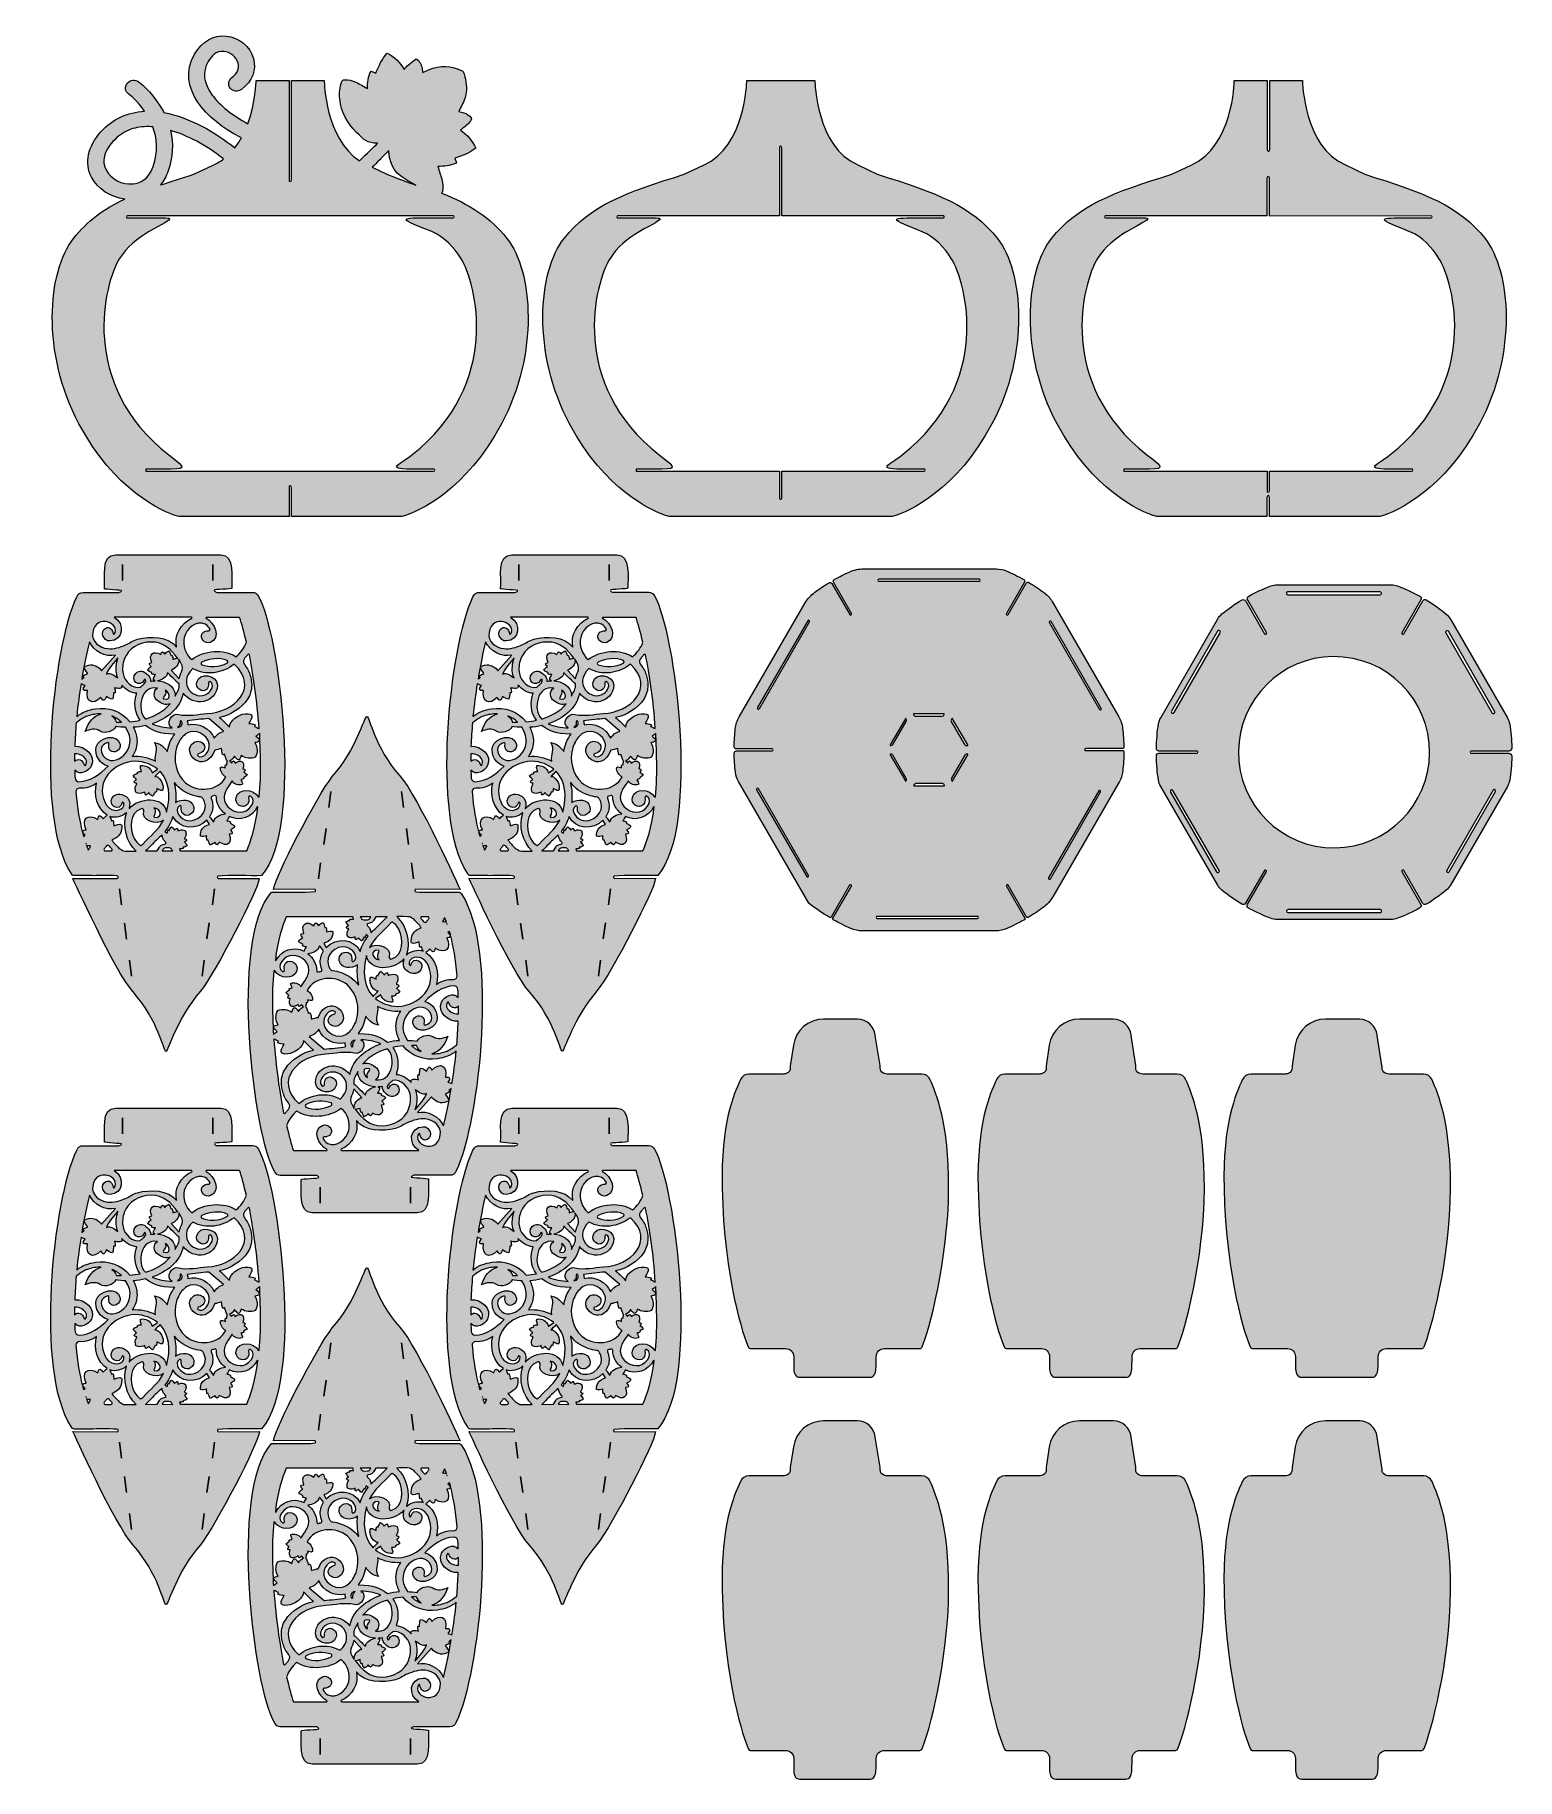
# Model space of a CAD drawing. Header units: inches. Extents: x -0.2 to 23, y 0 to 27.3.
import ezdxf

# ---------------------------------------------------------------- set-up
doc = ezdxf.new("R2010")
doc.units = ezdxf.units.IN
doc.header["$MEASUREMENT"] = 0
doc.layers.add('Paper Pumpkin Leaves', color=7, linetype='Continuous', lineweight=0)

msp = doc.modelspace()

# ---------------------------------------------------------------- hatches: boundary and pattern name
at = {"layer": 'Paper Pumpkin Leaves', "true_color": 0x8dc63f, "transparency": 33554687}
h = msp.add_hatch(color=73, dxfattribs=at)
h.dxf.hatch_style = 2
edge = h.paths.add_edge_path()
edge.add_spline(control_points=[(5.654, 20.719), (5.45, 20.556), (5.204, 20.489), (5.732, 20.497), (5.732, 20.497), (5.999, 20.497), (5.999, 20.497), (6.007, 20.497), (6.014, 20.49), (6.014, 20.482), (6.014, 20.472), (6.007, 20.465), (5.997, 20.465), (5.997, 20.465), (1.49, 20.465), (1.49, 20.465), (1.49, 20.465), (1.49, 20.497), (1.49, 20.497), (1.49, 20.497), (1.772, 20.497), (1.772, 20.497), (2.121, 20.497), (2.151, 20.494), (1.85, 20.719), (0.426, 21.836), (0.839, 23.411), (1.079, 23.794), (1.187, 23.969), (1.361, 24.107), (1.533, 24.211), (1.997, 24.471), (1.968, 24.426), (1.472, 24.428), (1.472, 24.428), (1.204, 24.428), (1.204, 24.428), (1.194, 24.428), (1.187, 24.435), (1.187, 24.444), (1.187, 24.444), (1.187, 24.446), (1.187, 24.446), (1.187, 24.454), (1.194, 24.461), (1.203, 24.461), (1.203, 24.461), (6.3, 24.461), (6.3, 24.461), (6.308, 24.461), (6.314, 24.454), (6.314, 24.447), (6.314, 24.447), (6.314, 24.446), (6.314, 24.446), (6.314, 24.438), (6.307, 24.431), (6.299, 24.431), (6.299, 24.431), (6.029, 24.431), (6.029, 24.431), (5.556, 24.425), (5.311, 24.463), (5.968, 24.214), (6.16, 24.132), (6.314, 23.971), (6.422, 23.797), (6.662, 23.411), (7.075, 21.836), (5.654, 20.719)], knot_values=[0, 0, 0, 0, 1, 1, 1, 2, 2, 2, 3, 3, 3, 4, 4, 4, 5, 5, 5, 6, 6, 6, 7, 7, 7, 8, 8, 8, 9, 9, 9, 10, 10, 10, 11, 11, 11, 12, 12, 12, 13, 13, 13, 14, 14, 14, 15, 15, 15, 16, 16, 16, 17, 17, 17, 18, 18, 18, 19, 19, 19, 20, 20, 20, 21, 21, 21, 22, 22, 22, 23, 23, 23, 23], degree=3, periodic=0)
edge = h.paths.add_edge_path()
edge.add_spline(control_points=[(1.839, 25.164), (1.912, 25.376), (1.925, 25.59), (1.876, 25.799), (2.135, 25.722), (2.433, 25.571), (2.707, 25.351), (2.657, 25.314), (2.603, 25.282), (2.543, 25.256), (2.543, 25.256), (2.239, 25.111), (2.239, 25.111), (2.05, 25.053), (1.879, 24.999), (1.719, 24.944), (1.769, 25.006), (1.81, 25.079), (1.839, 25.164)], knot_values=[0, 0, 0, 0, 1, 1, 1, 2, 2, 2, 3, 3, 3, 4, 4, 4, 5, 5, 5, 6, 6, 6, 6], degree=3, periodic=0)
edge = h.paths.add_edge_path()
edge.add_spline(control_points=[(0.867, 25.179), (0.797, 25.314), (0.835, 25.468), (0.975, 25.624), (1.047, 25.704), (1.131, 25.764), (1.224, 25.803), (1.307, 25.838), (1.399, 25.856), (1.501, 25.858), (1.532, 25.86), (1.565, 25.858), (1.6, 25.854), (1.664, 25.681), (1.686, 25.469), (1.603, 25.232), (1.532, 25.026), (1.393, 24.971), (1.289, 24.961), (1.121, 24.944), (0.939, 25.039), (0.867, 25.179)], knot_values=[0, 0, 0, 0, 1, 1, 1, 2, 2, 2, 3, 3, 3, 4, 4, 4, 5, 5, 5, 6, 6, 6, 7, 7, 7, 7], degree=3, periodic=0)
edge = h.paths.add_edge_path()
edge.add_spline(control_points=[(5.129, 25.317), (5.186, 25.369), (5.237, 25.426), (5.293, 25.482), (5.296, 25.46), (5.296, 25.438), (5.3, 25.415), (5.328, 25.271), (5.339, 25.119), (5.714, 24.942), (5.647, 24.963), (5.335, 25.089), (5.264, 25.111), (5.264, 25.111), (5.035, 25.221), (5.035, 25.221), (5.075, 25.263), (5.108, 25.297), (5.129, 25.317)], knot_values=[0, 0, 0, 0, 1, 1, 1, 2, 2, 2, 3, 3, 3, 4, 4, 4, 5, 5, 5, 6, 6, 6, 6], degree=3, periodic=0)
edge = h.paths.add_edge_path()
edge.add_spline(control_points=[(5.129, 25.614), (5.128, 25.614), (5.128, 25.613), (5.129, 25.614), (5.128, 25.614), (5.128, 25.614), (5.129, 25.614)], knot_values=[0, 0, 0, 0, 1, 1, 1, 2, 2, 2, 2], degree=3, periodic=0)
edge = h.paths.add_edge_path()
edge.add_spline(control_points=[(7.143, 24.107), (6.882, 24.439), (6.561, 24.64), (6.119, 24.818), (6.129, 24.824), (6.133, 24.831), (6.136, 24.844), (6.146, 24.907), (6.142, 24.968), (6.125, 25.029), (6.106, 25.097), (6.082, 25.165), (6.061, 25.232), (6.107, 25.235), (6.157, 25.236), (6.206, 25.243), (6.25, 25.25), (6.293, 25.265), (6.336, 25.278), (6.351, 25.282), (6.356, 25.292), (6.347, 25.308), (6.339, 25.325), (6.335, 25.344), (6.328, 25.364), (6.444, 25.403), (6.556, 25.444), (6.653, 25.518), (6.603, 25.638), (6.522, 25.729), (6.415, 25.803), (6.429, 25.814), (6.44, 25.822), (6.451, 25.831), (6.501, 25.868), (6.549, 25.91), (6.583, 25.963), (6.592, 25.975), (6.592, 25.983), (6.583, 25.994), (6.554, 26.033), (6.515, 26.06), (6.469, 26.075), (6.444, 26.083), (6.418, 26.089), (6.387, 26.096), (6.4, 26.118), (6.41, 26.139), (6.421, 26.16), (6.461, 26.232), (6.492, 26.307), (6.504, 26.39), (6.519, 26.504), (6.496, 26.613), (6.457, 26.718), (6.456, 26.722), (6.45, 26.728), (6.444, 26.729), (6.271, 26.814), (6.096, 26.828), (5.917, 26.746), (5.886, 26.732), (5.856, 26.718), (5.822, 26.704), (5.819, 26.722), (5.818, 26.736), (5.817, 26.75), (5.808, 26.811), (5.786, 26.864), (5.739, 26.906), (5.728, 26.917), (5.717, 26.919), (5.704, 26.908), (5.669, 26.881), (5.633, 26.854), (5.6, 26.825), (5.576, 26.804), (5.557, 26.778), (5.532, 26.751), (5.467, 26.864), (5.382, 26.953), (5.265, 27.008), (5.187, 26.914), (5.136, 26.808), (5.09, 26.694), (5.065, 26.706), (5.04, 26.715), (5.015, 26.726), (4.962, 26.639), (4.96, 26.544), (4.96, 26.453), (4.899, 26.486), (4.839, 26.522), (4.778, 26.553), (4.722, 26.581), (4.661, 26.594), (4.597, 26.592), (4.576, 26.59), (4.565, 26.583), (4.557, 26.563), (4.526, 26.475), (4.515, 26.383), (4.525, 26.292), (4.547, 26.086), (4.639, 25.913), (4.786, 25.768), (4.903, 25.654), (4.951, 25.593), (5.115, 25.599), (5.067, 25.54), (4.946, 25.435), (4.832, 25.324), (4.297, 25.679), (4.283, 26.558), (4.283, 26.565), (4.283, 26.565), (4.283, 26.578), (4.283, 26.578), (4.283, 26.578), (3.769, 26.578), (3.769, 26.578), (3.769, 26.578), (3.769, 25.026), (3.769, 25.026), (3.767, 25.008), (3.764, 24.996), (3.746, 24.999), (3.732, 25), (3.733, 25.013), (3.732, 25.026), (3.732, 25.026), (3.732, 26.579), (3.732, 26.579), (3.732, 26.579), (3.215, 26.579), (3.215, 26.579), (3.215, 26.579), (3.215, 26.567), (3.215, 26.567), (3.215, 26.563), (3.21, 26.238), (3.086, 25.903), (2.85, 26.028), (2.646, 26.192), (2.529, 26.351), (2.392, 26.54), (2.371, 26.711), (2.467, 26.876), (2.512, 26.954), (2.592, 27.046), (2.71, 27.035), (2.811, 27.025), (2.907, 26.946), (2.933, 26.85), (2.956, 26.768), (2.924, 26.692), (2.837, 26.626), (2.782, 26.585), (2.771, 26.508), (2.812, 26.457), (2.854, 26.406), (2.932, 26.397), (2.987, 26.44), (3.156, 26.568), (3.224, 26.744), (3.175, 26.921), (3.126, 27.11), (2.947, 27.256), (2.746, 27.275), (2.549, 27.293), (2.369, 27.189), (2.253, 26.989), (1.949, 26.468), (2.446, 25.964), (2.964, 25.69), (2.971, 25.686), (2.979, 25.683), (2.986, 25.681), (2.956, 25.626), (2.921, 25.575), (2.882, 25.525), (2.581, 25.767), (2.178, 26.004), (1.774, 26.076), (1.756, 26.111), (1.736, 26.146), (1.715, 26.179), (1.567, 26.417), (1.385, 26.554), (1.376, 26.56), (1.322, 26.6), (1.244, 26.589), (1.201, 26.536), (1.158, 26.483), (1.165, 26.408), (1.219, 26.368), (1.231, 26.36), (1.357, 26.263), (1.471, 26.097), (1.197, 26.083), (0.968, 25.976), (0.787, 25.776), (0.581, 25.546), (0.526, 25.286), (0.64, 25.065), (0.736, 24.879), (0.942, 24.749), (1.16, 24.724), (0.829, 24.567), (0.574, 24.381), (0.357, 24.107), (-0.051, 23.593), (-0.147, 22.308), (0.443, 21.208), (0.996, 20.176), (1.722, 19.835), (2.004, 19.756), (2.004, 19.756), (3.731, 19.756), (3.731, 19.756), (3.731, 19.756), (3.731, 20.207), (3.731, 20.207), (3.732, 20.219), (3.736, 20.235), (3.751, 20.236), (3.768, 20.236), (3.769, 20.217), (3.769, 20.207), (3.769, 20.207), (3.769, 19.754), (3.769, 19.754), (3.769, 19.754), (5.496, 19.754), (5.496, 19.754), (5.778, 19.833), (6.504, 20.175), (7.057, 21.207), (7.646, 22.307), (7.55, 23.593), (7.143, 24.107)], knot_values=[0, 0, 0, 0, 1, 1, 1, 2, 2, 2, 3, 3, 3, 4, 4, 4, 5, 5, 5, 6, 6, 6, 7, 7, 7, 8, 8, 8, 9, 9, 9, 10, 10, 10, 11, 11, 11, 12, 12, 12, 13, 13, 13, 14, 14, 14, 15, 15, 15, 16, 16, 16, 17, 17, 17, 18, 18, 18, 19, 19, 19, 20, 20, 20, 21, 21, 21, 22, 22, 22, 23, 23, 23, 24, 24, 24, 25, 25, 25, 26, 26, 26, 27, 27, 27, 28, 28, 28, 29, 29, 29, 30, 30, 30, 31, 31, 31, 32, 32, 32, 33, 33, 33, 34, 34, 34, 35, 35, 35, 36, 36, 36, 37, 37, 37, 38, 38, 38, 39, 39, 39, 40, 40, 40, 41, 41, 41, 42, 42, 42, 43, 43, 43, 44, 44, 44, 45, 45, 45, 46, 46, 46, 47, 47, 47, 48, 48, 48, 49, 49, 49, 50, 50, 50, 51, 51, 51, 52, 52, 52, 53, 53, 53, 54, 54, 54, 55, 55, 55, 56, 56, 56, 57, 57, 57, 58, 58, 58, 59, 59, 59, 60, 60, 60, 61, 61, 61, 62, 62, 62, 63, 63, 63, 64, 64, 64, 65, 65, 65, 66, 66, 66, 67, 67, 67, 68, 68, 68, 69, 69, 69, 70, 70, 70, 71, 71, 71, 72, 72, 72, 73, 73, 73, 74, 74, 74, 75, 75, 75, 76, 76, 76, 77, 77, 77, 78, 78, 78, 79, 79, 79, 80, 80, 80, 80], degree=3, periodic=0)
h = msp.add_hatch(color=73, dxfattribs=at)
h.dxf.hatch_style = 2
edge = h.paths.add_edge_path()
edge.add_spline(control_points=[(11.407, 24.461), (11.407, 24.461), (11.407, 25.522), (11.407, 25.522), (11.41, 25.54), (11.413, 25.553), (11.431, 25.55), (11.444, 25.547), (11.443, 25.536), (11.444, 25.522), (11.444, 25.522), (11.444, 24.46), (11.444, 24.46), (11.444, 24.46), (13.975, 24.46), (13.975, 24.46), (13.983, 24.46), (13.989, 24.453), (13.989, 24.446), (13.989, 24.446), (13.989, 24.444), (13.989, 24.444), (13.989, 24.436), (13.982, 24.429), (13.974, 24.429), (13.974, 24.429), (13.704, 24.429), (13.704, 24.429), (13.231, 24.424), (12.986, 24.461), (13.643, 24.213), (13.835, 24.131), (13.989, 23.969), (14.097, 23.796), (14.337, 23.413), (14.75, 21.837), (13.329, 20.721), (13.125, 20.557), (12.879, 20.49), (13.407, 20.499), (13.407, 20.499), (13.674, 20.499), (13.674, 20.499), (13.682, 20.499), (13.689, 20.492), (13.689, 20.483), (13.689, 20.483), (13.689, 20.483), (13.689, 20.483), (13.689, 20.474), (13.682, 20.467), (13.672, 20.467), (13.672, 20.467), (11.446, 20.467), (11.446, 20.467), (11.446, 20.467), (11.446, 20.057), (11.446, 20.057), (11.443, 20.039), (11.44, 20.026), (11.422, 20.029), (11.408, 20.032), (11.41, 20.043), (11.408, 20.057), (11.408, 20.057), (11.408, 20.468), (11.408, 20.468), (11.408, 20.468), (9.167, 20.465), (9.167, 20.465), (9.167, 20.465), (9.167, 20.497), (9.167, 20.497), (9.167, 20.497), (9.449, 20.497), (9.449, 20.497), (9.797, 20.497), (9.828, 20.494), (9.526, 20.719), (8.103, 21.836), (8.515, 23.411), (8.756, 23.794), (8.864, 23.969), (9.037, 24.107), (9.21, 24.211), (9.675, 24.471), (9.644, 24.426), (9.149, 24.428), (9.149, 24.428), (8.881, 24.428), (8.881, 24.428), (8.871, 24.428), (8.864, 24.435), (8.864, 24.444), (8.864, 24.444), (8.864, 24.446), (8.864, 24.446), (8.864, 24.454), (8.871, 24.461), (8.879, 24.461), (8.879, 24.461), (11.407, 24.461), (11.407, 24.461)], knot_values=[0, 0, 0, 0, 1, 1, 1, 2, 2, 2, 3, 3, 3, 4, 4, 4, 5, 5, 5, 6, 6, 6, 7, 7, 7, 8, 8, 8, 9, 9, 9, 10, 10, 10, 11, 11, 11, 12, 12, 12, 13, 13, 13, 14, 14, 14, 15, 15, 15, 16, 16, 16, 17, 17, 17, 18, 18, 18, 19, 19, 19, 20, 20, 20, 21, 21, 21, 22, 22, 22, 23, 23, 23, 24, 24, 24, 25, 25, 25, 26, 26, 26, 27, 27, 27, 28, 28, 28, 29, 29, 29, 30, 30, 30, 31, 31, 31, 32, 32, 32, 33, 33, 33, 34, 34, 34, 34], degree=3, periodic=0)
edge = h.paths.add_edge_path()
edge.add_spline(control_points=[(13.174, 19.756), (13.456, 19.835), (14.182, 20.176), (14.735, 21.208), (15.324, 22.307), (15.228, 23.593), (14.821, 24.107), (14.414, 24.622), (13.865, 24.825), (12.94, 25.111), (12.94, 25.111), (12.635, 25.257), (12.635, 25.257), (11.979, 25.55), (11.964, 26.56), (11.964, 26.567), (11.964, 26.567), (11.964, 26.579), (11.964, 26.579), (11.964, 26.579), (10.896, 26.579), (10.896, 26.579), (10.896, 26.579), (10.896, 26.567), (10.896, 26.567), (10.896, 26.56), (10.879, 25.547), (10.221, 25.256), (10.221, 25.256), (9.917, 25.111), (9.917, 25.111), (8.992, 24.826), (8.443, 24.622), (8.036, 24.107), (7.628, 23.593), (7.532, 22.308), (8.122, 21.208), (8.675, 20.176), (9.401, 19.835), (9.683, 19.756), (9.683, 19.756), (13.174, 19.756), (13.174, 19.756)], knot_values=[0, 0, 0, 0, 1, 1, 1, 2, 2, 2, 3, 3, 3, 4, 4, 4, 5, 5, 5, 6, 6, 6, 7, 7, 7, 8, 8, 8, 9, 9, 9, 10, 10, 10, 11, 11, 11, 12, 12, 12, 13, 13, 13, 14, 14, 14, 14], degree=3, periodic=0)
h = msp.add_hatch(color=73, dxfattribs=at)
h.dxf.hatch_style = 2
edge = h.paths.add_edge_path()
edge.add_spline(control_points=[(19.079, 20.463), (19.079, 20.463), (19.079, 20.164), (19.079, 20.164), (19.076, 20.146), (19.074, 20.133), (19.056, 20.136), (19.04, 20.139), (19.043, 20.15), (19.042, 20.164), (19.042, 20.164), (19.042, 20.464), (19.042, 20.464), (19.042, 20.464), (16.8, 20.467), (16.8, 20.467), (16.8, 20.467), (16.8, 20.499), (16.8, 20.499), (16.8, 20.499), (17.082, 20.499), (17.082, 20.499), (17.431, 20.499), (17.461, 20.496), (17.16, 20.721), (15.736, 21.837), (16.149, 23.413), (16.389, 23.796), (16.497, 23.971), (16.671, 24.108), (16.843, 24.213), (17.307, 24.472), (17.278, 24.428), (16.782, 24.429), (16.782, 24.429), (16.514, 24.429), (16.514, 24.429), (16.504, 24.429), (16.497, 24.436), (16.497, 24.446), (16.497, 24.446), (16.497, 24.447), (16.497, 24.447), (16.497, 24.456), (16.504, 24.463), (16.512, 24.463), (16.512, 24.463), (19.04, 24.46), (19.04, 24.46), (19.04, 24.46), (19.04, 25.049), (19.04, 25.049), (19.043, 25.067), (19.046, 25.079), (19.064, 25.076), (19.079, 25.075), (19.076, 25.063), (19.078, 25.049), (19.078, 25.049), (19.078, 24.457), (19.078, 24.457), (19.078, 24.457), (21.61, 24.46), (21.61, 24.46), (21.618, 24.46), (21.624, 24.453), (21.624, 24.446), (21.624, 24.446), (21.624, 24.444), (21.624, 24.444), (21.624, 24.436), (21.617, 24.429), (21.608, 24.429), (21.608, 24.429), (21.339, 24.429), (21.339, 24.429), (20.865, 24.424), (20.621, 24.461), (21.278, 24.213), (21.469, 24.131), (21.624, 23.969), (21.732, 23.796), (21.972, 23.413), (22.385, 21.837), (20.964, 20.721), (20.76, 20.557), (20.514, 20.49), (21.042, 20.499), (21.042, 20.499), (21.308, 20.499), (21.308, 20.499), (21.317, 20.499), (21.324, 20.492), (21.324, 20.483), (21.324, 20.483), (21.324, 20.483), (21.324, 20.483), (21.324, 20.474), (21.317, 20.467), (21.307, 20.467), (21.307, 20.467), (19.079, 20.463), (19.079, 20.463)], knot_values=[0, 0, 0, 0, 1, 1, 1, 2, 2, 2, 3, 3, 3, 4, 4, 4, 5, 5, 5, 6, 6, 6, 7, 7, 7, 8, 8, 8, 9, 9, 9, 10, 10, 10, 11, 11, 11, 12, 12, 12, 13, 13, 13, 14, 14, 14, 15, 15, 15, 16, 16, 16, 17, 17, 17, 18, 18, 18, 19, 19, 19, 20, 20, 20, 21, 21, 21, 22, 22, 22, 23, 23, 23, 24, 24, 24, 25, 25, 25, 26, 26, 26, 27, 27, 27, 28, 28, 28, 29, 29, 29, 30, 30, 30, 31, 31, 31, 32, 32, 32, 33, 33, 33, 34, 34, 34, 34], degree=3, periodic=0)
edge = h.paths.add_edge_path()
edge.add_spline(control_points=[(20.806, 19.756), (21.088, 19.835), (21.814, 20.176), (22.367, 21.208), (22.956, 22.307), (22.86, 23.593), (22.453, 24.107), (22.046, 24.622), (21.497, 24.825), (20.572, 25.111), (20.572, 25.111), (20.267, 25.257), (20.267, 25.257), (19.611, 25.55), (19.596, 26.56), (19.596, 26.567), (19.596, 26.567), (19.596, 26.579), (19.596, 26.579), (19.596, 26.579), (19.082, 26.579), (19.082, 26.579), (19.082, 26.579), (19.082, 25.5), (19.082, 25.5), (19.079, 25.482), (19.076, 25.469), (19.058, 25.472), (19.043, 25.474), (19.046, 25.486), (19.044, 25.5), (19.044, 25.5), (19.044, 26.579), (19.044, 26.579), (19.044, 26.579), (18.528, 26.579), (18.528, 26.579), (18.528, 26.579), (18.528, 26.567), (18.528, 26.567), (18.528, 26.56), (18.511, 25.547), (17.853, 25.256), (17.853, 25.256), (17.549, 25.111), (17.549, 25.111), (16.624, 24.826), (16.075, 24.622), (15.668, 24.107), (15.26, 23.593), (15.164, 22.308), (15.754, 21.208), (16.307, 20.176), (17.033, 19.835), (17.315, 19.756), (17.315, 19.756), (19.04, 19.756), (19.04, 19.756), (19.04, 19.756), (19.04, 20.054), (19.04, 20.054), (19.042, 20.067), (19.046, 20.082), (19.061, 20.083), (19.078, 20.083), (19.079, 20.064), (19.079, 20.054), (19.079, 20.054), (19.079, 19.754), (19.079, 19.754), (19.079, 19.754), (20.806, 19.754), (20.806, 19.754), (20.806, 19.754), (20.806, 19.756), (20.806, 19.756)], knot_values=[0, 0, 0, 0, 1, 1, 1, 2, 2, 2, 3, 3, 3, 4, 4, 4, 5, 5, 5, 6, 6, 6, 7, 7, 7, 8, 8, 8, 9, 9, 9, 10, 10, 10, 11, 11, 11, 12, 12, 12, 13, 13, 13, 14, 14, 14, 15, 15, 15, 16, 16, 16, 17, 17, 17, 18, 18, 18, 19, 19, 19, 20, 20, 20, 21, 21, 21, 22, 22, 22, 23, 23, 23, 24, 24, 24, 25, 25, 25, 25], degree=3, periodic=0)
at = {"layer": 'Paper Pumpkin Leaves', "true_color": 0xf7941d, "transparency": 33554687}
h = msp.add_hatch(color=30, dxfattribs=at)
h.dxf.hatch_style = 2
edge = h.paths.add_edge_path()
edge.add_spline(control_points=[(1.124, 18.753), (1.124, 18.753), (1.124, 19.006), (1.124, 19.006), (1.124, 19.006), (1.124, 18.753), (1.124, 18.753)], knot_values=[0, 0, 0, 0, 1, 1, 1, 2, 2, 2, 2], degree=3, periodic=0)
edge = h.paths.add_edge_path()
edge.add_spline(control_points=[(2.54, 18.753), (2.54, 18.753), (2.54, 19.006), (2.54, 19.006), (2.54, 19.006), (2.54, 18.753), (2.54, 18.753)], knot_values=[0, 0, 0, 0, 1, 1, 1, 2, 2, 2, 2], degree=3, periodic=0)
edge = h.paths.add_edge_path()
edge.add_spline(control_points=[(1.108, 13.679), (1.108, 13.679), (1.076, 13.929), (1.076, 13.929), (1.076, 13.929), (1.108, 13.679), (1.108, 13.679)], knot_values=[0, 0, 0, 0, 1, 1, 1, 2, 2, 2, 2], degree=3, periodic=0)
edge = h.paths.add_edge_path()
edge.add_spline(control_points=[(1.186, 13.144), (1.186, 13.144), (1.154, 13.394), (1.154, 13.394), (1.154, 13.394), (1.186, 13.144), (1.186, 13.144)], knot_values=[0, 0, 0, 0, 1, 1, 1, 2, 2, 2, 2], degree=3, periodic=0)
edge = h.paths.add_edge_path()
edge.add_spline(control_points=[(1.233, 12.814), (1.233, 12.814), (1.265, 12.564), (1.265, 12.564), (1.265, 12.564), (1.233, 12.814), (1.233, 12.814)], knot_values=[0, 0, 0, 0, 1, 1, 1, 2, 2, 2, 2], degree=3, periodic=0)
edge = h.paths.add_edge_path()
edge.add_spline(control_points=[(2.531, 13.681), (2.531, 13.681), (2.564, 13.931), (2.564, 13.931), (2.564, 13.931), (2.531, 13.681), (2.531, 13.681)], knot_values=[0, 0, 0, 0, 1, 1, 1, 2, 2, 2, 2], degree=3, periodic=0)
edge = h.paths.add_edge_path()
edge.add_spline(control_points=[(2.481, 13.396), (2.481, 13.396), (2.447, 13.146), (2.447, 13.146), (2.447, 13.146), (2.481, 13.396), (2.481, 13.396)], knot_values=[0, 0, 0, 0, 1, 1, 1, 2, 2, 2, 2], degree=3, periodic=0)
edge = h.paths.add_edge_path()
edge.add_spline(control_points=[(2.403, 12.814), (2.403, 12.814), (2.369, 12.564), (2.369, 12.564), (2.369, 12.564), (2.403, 12.814), (2.403, 12.814)], knot_values=[0, 0, 0, 0, 1, 1, 1, 2, 2, 2, 2], degree=3, periodic=0)
edge = h.paths.add_edge_path()
edge.add_spline(control_points=[(0.375, 15.992), (0.375, 16.008), (0.375, 16.025), (0.375, 16.042), (0.469, 16.053), (0.61, 15.964), (0.544, 15.861), (0.533, 15.861), (0.526, 15.867), (0.525, 15.871), (0.501, 15.946), (0.426, 15.979), (0.374, 15.925), (0.375, 15.946), (0.375, 15.968), (0.375, 15.992)], knot_values=[0, 0, 0, 0, 1, 1, 1, 2, 2, 2, 3, 3, 3, 4, 4, 4, 5, 5, 5, 5], degree=3, periodic=0)
edge = h.paths.add_edge_path()
edge.add_spline(control_points=[(0.4, 16.528), (0.49, 16.587), (0.513, 16.615), (0.574, 16.633), (0.643, 16.658), (0.718, 16.669), (0.792, 16.667), (0.706, 16.649), (0.618, 16.578), (0.565, 16.456), (0.565, 16.456), (0.539, 16.393), (0.539, 16.393), (0.615, 16.426), (0.7, 16.446), (0.775, 16.397), (0.853, 16.351), (0.985, 16.389), (1.021, 16.471), (1.054, 16.467), (1.139, 16.454), (1.172, 16.457), (1.412, 16.107), (0.982, 15.796), (0.826, 16.007), (0.763, 16.096), (0.785, 16.187), (0.894, 16.219), (0.908, 16.214), (0.914, 16.203), (0.913, 16.199), (0.904, 16.158), (0.91, 16.124), (0.929, 16.1), (0.987, 16.028), (1.107, 16.101), (1.088, 16.186), (1.056, 16.376), (0.749, 16.301), (0.713, 16.15), (0.683, 16.025), (0.772, 15.878), (0.899, 15.849), (0.775, 15.732), (0.618, 15.607), (0.443, 15.606), (0.41, 15.606), (0.383, 15.631), (0.381, 15.664), (0.379, 15.703), (0.378, 15.743), (0.376, 15.785), (0.456, 15.694), (0.594, 15.768), (0.639, 15.857), (0.711, 16.017), (0.533, 16.169), (0.378, 16.16), (0.382, 16.283), (0.39, 16.407), (0.4, 16.528)], knot_values=[0, 0, 0, 0, 1, 1, 1, 2, 2, 2, 3, 3, 3, 4, 4, 4, 5, 5, 5, 6, 6, 6, 7, 7, 7, 8, 8, 8, 9, 9, 9, 10, 10, 10, 11, 11, 11, 12, 12, 12, 13, 13, 13, 14, 14, 14, 15, 15, 15, 16, 16, 16, 17, 17, 17, 18, 18, 18, 19, 19, 19, 20, 20, 20, 20], degree=3, periodic=0)
edge = h.paths.add_edge_path()
edge.add_spline(control_points=[(1.107, 16.539), (1.081, 16.539), (1.056, 16.539), (1.029, 16.54), (1.011, 16.582), (0.986, 16.614), (0.956, 16.635), (1.011, 16.614), (1.062, 16.582), (1.107, 16.539)], knot_values=[0, 0, 0, 0, 1, 1, 1, 2, 2, 2, 3, 3, 3, 3], degree=3, periodic=0)
edge = h.paths.add_edge_path()
edge.add_spline(control_points=[(0.475, 17.14), (0.494, 17.126), (0.515, 17.117), (0.539, 17.111), (0.499, 17.056), (0.493, 17.024), (0.575, 17.035), (0.542, 16.857), (0.661, 16.793), (0.787, 16.925), (0.826, 16.85), (0.846, 16.876), (0.871, 16.94), (0.9, 16.917), (0.931, 16.9), (0.968, 16.896), (0.981, 16.929), (0.983, 16.962), (0.985, 16.997), (0.985, 16.997), (1.008, 16.996), (1.008, 16.996), (1.014, 17.025), (1.006, 17.051), (0.997, 17.075), (1.04, 17.068), (1.139, 17.043), (1.112, 17.119), (1.169, 17.049), (1.261, 16.994), (1.349, 16.99), (1.299, 16.853), (1.31, 16.686), (1.401, 16.568), (1.35, 16.557), (1.296, 16.549), (1.239, 16.544), (1.115, 16.707), (0.897, 16.778), (0.701, 16.746), (0.597, 16.732), (0.482, 16.692), (0.407, 16.625), (0.426, 16.804), (0.449, 16.976), (0.475, 17.14)], knot_values=[0, 0, 0, 0, 1, 1, 1, 2, 2, 2, 3, 3, 3, 4, 4, 4, 5, 5, 5, 6, 6, 6, 7, 7, 7, 8, 8, 8, 9, 9, 9, 10, 10, 10, 11, 11, 11, 12, 12, 12, 13, 13, 13, 14, 14, 14, 15, 15, 15, 15], degree=3, periodic=0)
edge = h.paths.add_edge_path()
edge.add_spline(control_points=[(0.606, 17.797), (0.679, 17.651), (0.853, 17.547), (1.017, 17.588), (1.017, 17.588), (0.797, 17.343), (0.797, 17.343), (0.771, 17.385), (0.699, 17.438), (0.625, 17.433), (0.581, 17.431), (0.525, 17.406), (0.525, 17.406), (0.519, 17.365), (0.56, 17.331), (0.581, 17.299), (0.556, 17.289), (0.531, 17.276), (0.511, 17.26), (0.503, 17.253), (0.518, 17.244), (0.522, 17.238), (0.51, 17.228), (0.499, 17.218), (0.487, 17.208), (0.522, 17.428), (0.564, 17.628), (0.606, 17.797)], knot_values=[0, 0, 0, 0, 1, 1, 1, 2, 2, 2, 3, 3, 3, 4, 4, 4, 5, 5, 5, 6, 6, 6, 7, 7, 7, 8, 8, 8, 9, 9, 9, 9], degree=3, periodic=0)
edge = h.paths.add_edge_path()
edge.add_spline(control_points=[(1.035, 17.276), (1.037, 17.261), (1.043, 17.246), (1.05, 17.229), (1.001, 17.268), (0.936, 17.317), (0.872, 17.29), (0.9, 17.374), (0.994, 17.478), (1.054, 17.546), (1.024, 17.463), (1.013, 17.36), (1.035, 17.276)], knot_values=[0, 0, 0, 0, 1, 1, 1, 2, 2, 2, 3, 3, 3, 4, 4, 4, 4], degree=3, periodic=0)
edge = h.paths.add_edge_path()
edge.add_spline(control_points=[(0.658, 17.939), (0.711, 18.25), (1.117, 18.085), (0.99, 17.907), (0.982, 17.91), (0.979, 17.915), (0.979, 17.918), (0.971, 18.001), (0.917, 18.035), (0.861, 18.01), (0.76, 17.96), (0.826, 17.801), (0.926, 17.808), (1.144, 17.817), (1.164, 18.078), (0.996, 18.181), (0.996, 18.181), (2.206, 18.181), (2.206, 18.181), (2.215, 18.181), (2.218, 18.167), (2.21, 18.163), (2.04, 18.092), (1.926, 17.892), (1.972, 17.711), (1.836, 17.883), (1.564, 17.888), (1.358, 17.835), (1.281, 17.817), (1.24, 17.769), (1.174, 17.746), (1.085, 17.71), (0.987, 17.676), (0.893, 17.688), (0.765, 17.699), (0.636, 17.8), (0.658, 17.939)], knot_values=[0, 0, 0, 0, 1, 1, 1, 2, 2, 2, 3, 3, 3, 4, 4, 4, 5, 5, 5, 6, 6, 6, 7, 7, 7, 8, 8, 8, 9, 9, 9, 10, 10, 10, 11, 11, 11, 12, 12, 12, 12], degree=3, periodic=0)
edge = h.paths.add_edge_path()
edge.add_spline(control_points=[(2.419, 18.071), (2.451, 18.053), (2.478, 18.022), (2.496, 17.988), (2.492, 17.974), (2.483, 17.968), (2.476, 17.968), (2.431, 17.968), (2.394, 17.953), (2.374, 17.925), (2.321, 17.849), (2.419, 17.751), (2.5, 17.786), (2.671, 17.854), (2.569, 18.097), (2.432, 18.164), (2.425, 18.168), (2.426, 18.178), (2.435, 18.178), (2.435, 18.178), (2.958, 18.178), (2.958, 18.178), (2.99, 18.081), (3.026, 17.949), (3.064, 17.788), (3.035, 17.7), (2.974, 17.621), (2.901, 17.561), (2.715, 17.692), (2.397, 17.664), (2.208, 17.518), (2.108, 17.601), (2.063, 17.743), (2.092, 17.865), (2.124, 18.003), (2.283, 18.139), (2.419, 18.071)], knot_values=[0, 0, 0, 0, 1, 1, 1, 2, 2, 2, 3, 3, 3, 4, 4, 4, 5, 5, 5, 6, 6, 6, 7, 7, 7, 8, 8, 8, 9, 9, 9, 10, 10, 10, 11, 11, 11, 12, 12, 12, 12], degree=3, periodic=0)
edge = h.paths.add_edge_path()
edge.add_spline(control_points=[(3.085, 17.599), (3.092, 17.608), (3.107, 17.606), (3.11, 17.593), (3.172, 17.281), (3.232, 16.888), (3.263, 16.436), (3.239, 16.45), (3.215, 16.461), (3.189, 16.471), (3.189, 16.471), (3.2, 16.497), (3.2, 16.497), (3.169, 16.515), (3.136, 16.517), (3.103, 16.517), (3.158, 16.613), (3.196, 16.683), (3.044, 16.669), (2.946, 16.66), (2.797, 16.567), (2.8, 16.46), (2.769, 16.488), (2.692, 16.575), (2.642, 16.61), (2.811, 16.644), (2.987, 16.754), (3.083, 16.9), (3.125, 16.965), (3.144, 17.042), (3.147, 17.118), (3.149, 17.174), (3.138, 17.229), (3.119, 17.282), (3.108, 17.314), (3.097, 17.344), (3.081, 17.374), (3.064, 17.403), (3.039, 17.425), (3.024, 17.454), (3.007, 17.488), (3.021, 17.517), (3.042, 17.543), (3.051, 17.556), (3.064, 17.568), (3.074, 17.582), (3.076, 17.588), (3.081, 17.593), (3.085, 17.599)], knot_values=[0, 0, 0, 0, 1, 1, 1, 2, 2, 2, 3, 3, 3, 4, 4, 4, 5, 5, 5, 6, 6, 6, 7, 7, 7, 8, 8, 8, 9, 9, 9, 10, 10, 10, 11, 11, 11, 12, 12, 12, 13, 13, 13, 14, 14, 14, 15, 15, 15, 16, 16, 16, 16], degree=3, periodic=0)
edge = h.paths.add_edge_path()
edge.add_spline(control_points=[(3.283, 15.985), (3.289, 15.749), (3.282, 15.544), (3.265, 15.371), (3.264, 15.361), (3.251, 15.36), (3.247, 15.368), (3.182, 15.493), (2.94, 15.515), (2.904, 15.361), (2.871, 15.261), (3.007, 15.165), (3.079, 15.25), (3.101, 15.276), (3.108, 15.315), (3.099, 15.358), (3.097, 15.364), (3.101, 15.378), (3.121, 15.385), (3.26, 15.306), (3.082, 15.115), (2.968, 15.129), (2.825, 15.128), (2.676, 15.265), (2.722, 15.414), (2.731, 15.44), (2.742, 15.469), (2.756, 15.493), (2.781, 15.538), (2.819, 15.578), (2.84, 15.622), (2.867, 15.564), (2.947, 15.543), (3, 15.564), (3.008, 15.589), (2.986, 15.615), (2.976, 15.637), (2.993, 15.64), (3.01, 15.646), (3.025, 15.654), (3.031, 15.657), (3.022, 15.664), (3.021, 15.669), (3.04, 15.681), (3.06, 15.692), (3.075, 15.708), (3.062, 15.728), (3.044, 15.743), (3.022, 15.753), (3.053, 15.783), (3.06, 15.804), (3.008, 15.806), (3.049, 15.912), (2.978, 15.967), (2.886, 15.897), (2.871, 15.947), (2.854, 15.935), (2.832, 15.897), (2.821, 15.91), (2.814, 15.922), (2.8, 15.929), (2.835, 15.947), (2.856, 15.972), (2.878, 16.006), (2.928, 15.936), (2.96, 15.915), (2.982, 16.015), (3.049, 15.972), (3.129, 15.96), (3.203, 15.992), (3.247, 16.061), (3.236, 16.144), (3.197, 16.217), (3.225, 16.219), (3.25, 16.225), (3.268, 16.247), (3.279, 16.265), (3.228, 16.306), (3.214, 16.319), (3.236, 16.332), (3.256, 16.347), (3.272, 16.365), (3.275, 16.24), (3.281, 16.114), (3.283, 15.985)], knot_values=[0, 0, 0, 0, 1, 1, 1, 2, 2, 2, 3, 3, 3, 4, 4, 4, 5, 5, 5, 6, 6, 6, 7, 7, 7, 8, 8, 8, 9, 9, 9, 10, 10, 10, 11, 11, 11, 12, 12, 12, 13, 13, 13, 14, 14, 14, 15, 15, 15, 16, 16, 16, 17, 17, 17, 18, 18, 18, 19, 19, 19, 20, 20, 20, 21, 21, 21, 22, 22, 22, 23, 23, 23, 24, 24, 24, 25, 25, 25, 26, 26, 26, 27, 27, 27, 28, 28, 28, 28], degree=3, periodic=0)
edge = h.paths.add_edge_path()
edge.add_spline(control_points=[(3.069, 14.525), (3.069, 14.525), (2.662, 14.525), (2.662, 14.525), (2.662, 14.525), (2.028, 14.525), (2.028, 14.525), (2.025, 14.536), (2.022, 14.547), (2.019, 14.558), (2.028, 14.558), (2.037, 14.558), (2.047, 14.558), (2.056, 14.56), (2.064, 14.561), (2.072, 14.563), (2.075, 14.563), (2.076, 14.565), (2.075, 14.568), (2.074, 14.571), (2.074, 14.575), (2.072, 14.579), (2.094, 14.585), (2.117, 14.592), (2.136, 14.604), (2.128, 14.628), (2.114, 14.646), (2.094, 14.661), (2.097, 14.662), (2.1, 14.664), (2.101, 14.665), (2.111, 14.672), (2.121, 14.679), (2.128, 14.689), (2.129, 14.69), (2.129, 14.693), (2.128, 14.694), (2.122, 14.703), (2.115, 14.708), (2.107, 14.711), (2.103, 14.713), (2.097, 14.714), (2.092, 14.717), (2.094, 14.721), (2.096, 14.725), (2.099, 14.728), (2.107, 14.74), (2.114, 14.754), (2.117, 14.769), (2.121, 14.79), (2.118, 14.811), (2.112, 14.832), (2.112, 14.832), (2.111, 14.833), (2.111, 14.835), (2.079, 14.853), (2.046, 14.858), (2.011, 14.844), (2.006, 14.842), (1.999, 14.84), (1.993, 14.838), (1.993, 14.84), (1.993, 14.843), (1.993, 14.846), (1.992, 14.857), (1.989, 14.868), (1.979, 14.876), (1.978, 14.878), (1.975, 14.878), (1.974, 14.876), (1.967, 14.872), (1.96, 14.867), (1.953, 14.863), (1.949, 14.858), (1.944, 14.854), (1.939, 14.85), (1.928, 14.872), (1.912, 14.89), (1.892, 14.901), (1.876, 14.885), (1.865, 14.865), (1.854, 14.844), (1.85, 14.847), (1.844, 14.849), (1.84, 14.851), (1.829, 14.836), (1.828, 14.818), (1.826, 14.8), (1.815, 14.807), (1.804, 14.814), (1.793, 14.821), (1.792, 14.822), (1.789, 14.822), (1.788, 14.824), (1.843, 14.894), (1.888, 14.975), (1.914, 15.064), (2.007, 14.857), (2.299, 14.844), (2.444, 15.006), (2.444, 15.006), (2.485, 14.937), (2.485, 14.937), (2.444, 14.932), (2.379, 14.896), (2.357, 14.84), (2.343, 14.807), (2.343, 14.756), (2.343, 14.756), (2.371, 14.736), (2.411, 14.756), (2.442, 14.76), (2.44, 14.738), (2.44, 14.715), (2.446, 14.693), (2.449, 14.685), (2.46, 14.693), (2.467, 14.693), (2.474, 14.665), (2.481, 14.637), (2.496, 14.613), (2.525, 14.622), (2.549, 14.639), (2.568, 14.662), (2.596, 14.613), (2.618, 14.597), (2.639, 14.662), (2.76, 14.575), (2.85, 14.643), (2.796, 14.783), (2.865, 14.786), (2.853, 14.81), (2.814, 14.851), (2.842, 14.864), (2.865, 14.882), (2.881, 14.91), (2.86, 14.931), (2.836, 14.944), (2.81, 14.958), (2.812, 14.964), (2.815, 14.969), (2.819, 14.975), (2.8, 14.989), (2.778, 14.992), (2.756, 14.994), (2.769, 15.017), (2.789, 15.038), (2.794, 15.064), (2.956, 14.976), (3.164, 15.05), (3.235, 15.211), (3.237, 15.217), (3.244, 15.214), (3.244, 15.208), (3.203, 14.876), (3.129, 14.664), (3.069, 14.525)], knot_values=[0, 0, 0, 0, 1, 1, 1, 2, 2, 2, 3, 3, 3, 4, 4, 4, 5, 5, 5, 6, 6, 6, 7, 7, 7, 8, 8, 8, 9, 9, 9, 10, 10, 10, 11, 11, 11, 12, 12, 12, 13, 13, 13, 14, 14, 14, 15, 15, 15, 16, 16, 16, 17, 17, 17, 18, 18, 18, 19, 19, 19, 20, 20, 20, 21, 21, 21, 22, 22, 22, 23, 23, 23, 24, 24, 24, 25, 25, 25, 26, 26, 26, 27, 27, 27, 28, 28, 28, 29, 29, 29, 30, 30, 30, 31, 31, 31, 32, 32, 32, 33, 33, 33, 34, 34, 34, 35, 35, 35, 36, 36, 36, 37, 37, 37, 38, 38, 38, 39, 39, 39, 40, 40, 40, 41, 41, 41, 42, 42, 42, 43, 43, 43, 44, 44, 44, 45, 45, 45, 46, 46, 46, 47, 47, 47, 48, 48, 48, 49, 49, 49, 50, 50, 50, 51, 51, 51, 52, 52, 52, 52], degree=3, periodic=0)
edge = h.paths.add_edge_path()
edge.add_spline(control_points=[(1.743, 14.524), (1.743, 14.524), (1.754, 14.542), (1.754, 14.542), (1.762, 14.557), (1.779, 14.568), (1.797, 14.569), (1.832, 14.572), (1.883, 14.569), (1.888, 14.558), (1.889, 14.556), (1.89, 14.551), (1.892, 14.549), (1.894, 14.543), (1.901, 14.533), (1.91, 14.524), (1.91, 14.524), (1.743, 14.524), (1.743, 14.524)], knot_values=[0, 0, 0, 0, 1, 1, 1, 2, 2, 2, 3, 3, 3, 4, 4, 4, 5, 5, 5, 6, 6, 6, 6], degree=3, periodic=0)
edge = h.paths.add_edge_path()
edge.add_spline(control_points=[(1.704, 14.583), (1.704, 14.583), (1.668, 14.524), (1.668, 14.524), (1.668, 14.524), (1.487, 14.522), (1.487, 14.522), (1.532, 14.565), (1.611, 14.649), (1.657, 14.692), (1.687, 14.717), (1.715, 14.744), (1.743, 14.774), (1.746, 14.736), (1.76, 14.704), (1.785, 14.676), (1.806, 14.654), (1.801, 14.65), (1.806, 14.642), (1.797, 14.633), (1.775, 14.628), (1.736, 14.613), (1.724, 14.607), (1.711, 14.596), (1.704, 14.583)], knot_values=[0, 0, 0, 0, 1, 1, 1, 2, 2, 2, 3, 3, 3, 4, 4, 4, 5, 5, 5, 6, 6, 6, 7, 7, 7, 8, 8, 8, 8], degree=3, periodic=0)
edge = h.paths.add_edge_path()
edge.add_spline(control_points=[(1.411, 14.607), (1.369, 14.632), (1.331, 14.675), (1.308, 14.719), (1.231, 14.879), (1.236, 15.119), (1.415, 15.183), (1.44, 15.192), (1.465, 15.169), (1.457, 15.144), (1.412, 15.006), (1.658, 14.912), (1.767, 15.004), (1.694, 14.856), (1.557, 14.757), (1.449, 14.636), (1.442, 14.631), (1.417, 14.603), (1.411, 14.607)], knot_values=[0, 0, 0, 0, 1, 1, 1, 2, 2, 2, 3, 3, 3, 4, 4, 4, 5, 5, 5, 6, 6, 6, 6], degree=3, periodic=0)
edge = h.paths.add_edge_path()
edge.add_spline(control_points=[(1.14, 14.522), (1.122, 14.528), (1.082, 14.557), (1.069, 14.568), (1.031, 14.603), (0.985, 14.653), (0.956, 14.694), (1.004, 14.706), (1.081, 14.756), (1.103, 14.826), (1.115, 14.869), (1.111, 14.932), (1.111, 14.932), (1.075, 14.953), (1.028, 14.925), (0.989, 14.917), (0.989, 14.943), (0.985, 14.972), (0.976, 14.997), (0.972, 15.008), (0.96, 14.996), (0.951, 14.994), (0.944, 15.017), (0.936, 15.039), (0.926, 15.06), (1.014, 15.032), (1.115, 15.056), (1.182, 15.117), (1.185, 15.119), (1.19, 15.117), (1.189, 15.112), (1.117, 14.912), (1.187, 14.662), (1.336, 14.521), (1.336, 14.521), (1.142, 14.521), (1.14, 14.522)], knot_values=[0, 0, 0, 0, 1, 1, 1, 2, 2, 2, 3, 3, 3, 4, 4, 4, 5, 5, 5, 6, 6, 6, 7, 7, 7, 8, 8, 8, 9, 9, 9, 10, 10, 10, 11, 11, 11, 12, 12, 12, 12], degree=3, periodic=0)
edge = h.paths.add_edge_path()
edge.add_spline(control_points=[(0.944, 14.522), (0.944, 14.522), (0.854, 14.522), (0.854, 14.522), (0.836, 14.522), (0.828, 14.543), (0.84, 14.557), (0.851, 14.568), (0.861, 14.581), (0.868, 14.594), (0.878, 14.613), (0.901, 14.618), (0.915, 14.601), (0.929, 14.586), (0.944, 14.569), (0.958, 14.556), (0.971, 14.543), (0.961, 14.522), (0.944, 14.522)], knot_values=[0, 0, 0, 0, 1, 1, 1, 2, 2, 2, 3, 3, 3, 4, 4, 4, 5, 5, 5, 6, 6, 6, 6], degree=3, periodic=0)
edge = h.paths.add_edge_path()
edge.add_spline(control_points=[(1.631, 15.178), (1.626, 15.186), (1.622, 15.193), (1.617, 15.199), (1.721, 15.186), (1.768, 15.04), (1.628, 15.047), (1.615, 15.057), (1.615, 15.068), (1.618, 15.072), (1.64, 15.11), (1.644, 15.147), (1.631, 15.178)], knot_values=[0, 0, 0, 0, 1, 1, 1, 2, 2, 2, 3, 3, 3, 4, 4, 4, 4], degree=3, periodic=0)
edge = h.paths.add_edge_path()
edge.add_spline(control_points=[(1.321, 15.928), (1.471, 15.919), (1.588, 15.874), (1.672, 15.804), (1.672, 15.804), (1.589, 15.743), (1.589, 15.743), (1.589, 15.743), (1.579, 15.769), (1.571, 15.788), (1.561, 15.804), (1.524, 15.842), (1.489, 15.851), (1.457, 15.861), (1.41, 15.857), (1.41, 15.857), (1.407, 15.856), (1.407, 15.854), (1.406, 15.851), (1.403, 15.837), (1.404, 15.824), (1.408, 15.811), (1.412, 15.796), (1.418, 15.782), (1.422, 15.767), (1.412, 15.767), (1.401, 15.765), (1.39, 15.764), (1.381, 15.762), (1.371, 15.76), (1.361, 15.757), (1.358, 15.756), (1.357, 15.754), (1.358, 15.75), (1.36, 15.746), (1.361, 15.742), (1.362, 15.737), (1.337, 15.729), (1.312, 15.719), (1.292, 15.704), (1.303, 15.678), (1.321, 15.658), (1.344, 15.642), (1.342, 15.639), (1.339, 15.637), (1.336, 15.636), (1.325, 15.628), (1.315, 15.619), (1.307, 15.607), (1.306, 15.604), (1.306, 15.603), (1.307, 15.6), (1.314, 15.592), (1.322, 15.586), (1.332, 15.582), (1.337, 15.581), (1.343, 15.579), (1.35, 15.578), (1.347, 15.574), (1.346, 15.568), (1.343, 15.564), (1.335, 15.549), (1.328, 15.532), (1.325, 15.514), (1.322, 15.489), (1.326, 15.465), (1.335, 15.442), (1.335, 15.44), (1.336, 15.439), (1.337, 15.439), (1.375, 15.421), (1.414, 15.417), (1.453, 15.435), (1.46, 15.437), (1.467, 15.44), (1.474, 15.444), (1.474, 15.44), (1.475, 15.437), (1.475, 15.435), (1.476, 15.421), (1.482, 15.41), (1.492, 15.4), (1.494, 15.397), (1.496, 15.397), (1.499, 15.4), (1.507, 15.406), (1.514, 15.411), (1.522, 15.418), (1.528, 15.422), (1.532, 15.428), (1.537, 15.435), (1.551, 15.41), (1.571, 15.39), (1.596, 15.378), (1.612, 15.399), (1.624, 15.422), (1.635, 15.447), (1.64, 15.444), (1.646, 15.443), (1.651, 15.44), (1.662, 15.46), (1.664, 15.481), (1.664, 15.5), (1.678, 15.493), (1.69, 15.485), (1.704, 15.478), (1.717, 15.472), (1.729, 15.468), (1.744, 15.469), (1.749, 15.469), (1.751, 15.471), (1.753, 15.476), (1.76, 15.496), (1.762, 15.515), (1.76, 15.536), (1.754, 15.582), (1.735, 15.619), (1.703, 15.651), (1.678, 15.676), (1.667, 15.69), (1.631, 15.689), (1.642, 15.701), (1.668, 15.725), (1.693, 15.749), (1.693, 15.749), (1.712, 15.771), (1.712, 15.771), (1.856, 15.621), (1.883, 15.382), (1.815, 15.129), (1.771, 15.392), (1.372, 15.36), (1.233, 15.187), (1.231, 15.185), (1.226, 15.187), (1.228, 15.19), (1.244, 15.244), (1.243, 15.307), (1.208, 15.349), (1.139, 15.418), (1.024, 15.447), (0.964, 15.356), (0.885, 15.233), (1.085, 15.117), (1.126, 15.29), (1.174, 15.276), (1.139, 15.194), (1.104, 15.179), (1.006, 15.122), (0.892, 15.186), (0.851, 15.279), (0.694, 15.619), (0.987, 15.91), (1.321, 15.928)], knot_values=[0, 0, 0, 0, 1, 1, 1, 2, 2, 2, 3, 3, 3, 4, 4, 4, 5, 5, 5, 6, 6, 6, 7, 7, 7, 8, 8, 8, 9, 9, 9, 10, 10, 10, 11, 11, 11, 12, 12, 12, 13, 13, 13, 14, 14, 14, 15, 15, 15, 16, 16, 16, 17, 17, 17, 18, 18, 18, 19, 19, 19, 20, 20, 20, 21, 21, 21, 22, 22, 22, 23, 23, 23, 24, 24, 24, 25, 25, 25, 26, 26, 26, 27, 27, 27, 28, 28, 28, 29, 29, 29, 30, 30, 30, 31, 31, 31, 32, 32, 32, 33, 33, 33, 34, 34, 34, 35, 35, 35, 36, 36, 36, 37, 37, 37, 38, 38, 38, 39, 39, 39, 40, 40, 40, 41, 41, 41, 42, 42, 42, 43, 43, 43, 44, 44, 44, 45, 45, 45, 46, 46, 46, 47, 47, 47, 48, 48, 48, 49, 49, 49, 50, 50, 50, 51, 51, 51, 51], degree=3, periodic=0)
edge = h.paths.add_edge_path()
edge.add_spline(control_points=[(1.958, 17.535), (1.943, 17.531), (1.928, 17.525), (1.914, 17.521), (1.914, 17.54), (1.911, 17.562), (1.904, 17.582), (1.901, 17.59), (1.892, 17.581), (1.885, 17.581), (1.876, 17.606), (1.868, 17.631), (1.851, 17.653), (1.825, 17.642), (1.804, 17.625), (1.788, 17.601), (1.758, 17.644), (1.738, 17.658), (1.722, 17.596), (1.606, 17.668), (1.525, 17.597), (1.586, 17.472), (1.522, 17.464), (1.535, 17.443), (1.575, 17.408), (1.55, 17.394), (1.531, 17.376), (1.518, 17.35), (1.539, 17.332), (1.562, 17.321), (1.586, 17.311), (1.583, 17.306), (1.582, 17.3), (1.579, 17.294), (1.599, 17.283), (1.619, 17.282), (1.639, 17.281), (1.624, 17.253), (1.578, 17.189), (1.638, 17.186), (1.612, 17.186), (1.588, 17.183), (1.564, 17.179), (1.565, 17.219), (1.547, 17.258), (1.515, 17.281), (1.463, 17.342), (1.39, 17.354), (1.332, 17.301), (1.231, 17.2), (1.394, 17.053), (1.467, 17.203), (1.468, 17.207), (1.481, 17.21), (1.486, 17.206), (1.504, 17.144), (1.432, 17.125), (1.403, 17.083), (1.278, 17.056), (1.157, 17.181), (1.133, 17.297), (1.115, 17.365), (1.129, 17.46), (1.153, 17.522), (1.213, 17.694), (1.392, 17.792), (1.571, 17.792), (1.772, 17.796), (1.881, 17.675), (1.993, 17.535), (1.981, 17.539), (1.969, 17.539), (1.958, 17.535)], knot_values=[0, 0, 0, 0, 1, 1, 1, 2, 2, 2, 3, 3, 3, 4, 4, 4, 5, 5, 5, 6, 6, 6, 7, 7, 7, 8, 8, 8, 9, 9, 9, 10, 10, 10, 11, 11, 11, 12, 12, 12, 13, 13, 13, 14, 14, 14, 15, 15, 15, 16, 16, 16, 17, 17, 17, 18, 18, 18, 19, 19, 19, 20, 20, 20, 21, 21, 21, 22, 22, 22, 23, 23, 23, 24, 24, 24, 24], degree=3, periodic=0)
edge = h.paths.add_edge_path()
edge.add_spline(control_points=[(1.8, 17.022), (1.799, 17.028), (1.797, 17.033), (1.794, 17.039), (1.874, 17.001), (1.883, 16.867), (1.768, 16.903), (1.76, 16.915), (1.762, 16.925), (1.765, 16.928), (1.793, 16.957), (1.806, 16.99), (1.8, 17.022)], knot_values=[0, 0, 0, 0, 1, 1, 1, 2, 2, 2, 3, 3, 3, 4, 4, 4, 4], degree=3, periodic=0)
edge = h.paths.add_edge_path()
edge.add_spline(control_points=[(1.95, 16.971), (1.939, 17.11), (1.794, 17.176), (1.671, 17.186), (1.736, 17.192), (1.825, 17.243), (1.828, 17.314), (1.857, 17.279), (1.971, 17.172), (2.011, 17.139), (2.022, 17.054), (1.979, 17.014), (1.95, 16.944), (1.951, 16.953), (1.951, 16.962), (1.95, 16.971)], knot_values=[0, 0, 0, 0, 1, 1, 1, 2, 2, 2, 3, 3, 3, 4, 4, 4, 5, 5, 5, 5], degree=3, periodic=0)
edge = h.paths.add_edge_path()
edge.add_spline(control_points=[(1.679, 16.869), (1.736, 16.828), (1.803, 16.799), (1.869, 16.824), (1.768, 16.706), (1.632, 16.633), (1.483, 16.587), (1.335, 16.74), (1.417, 17.117), (1.671, 17.072), (1.599, 17.025), (1.607, 16.914), (1.679, 16.869)], knot_values=[0, 0, 0, 0, 1, 1, 1, 2, 2, 2, 3, 3, 3, 4, 4, 4, 4], degree=3, periodic=0)
edge = h.paths.add_edge_path()
edge.add_spline(control_points=[(2.637, 16.365), (2.618, 16.354), (2.583, 16.322), (2.56, 16.285), (2.499, 16.44), (2.31, 16.539), (2.146, 16.494), (2.149, 16.514), (2.144, 16.535), (2.137, 16.556), (2.25, 16.571), (2.365, 16.587), (2.478, 16.593), (2.478, 16.593), (2.708, 16.396), (2.708, 16.396), (2.708, 16.396), (2.665, 16.381), (2.637, 16.365)], knot_values=[0, 0, 0, 0, 1, 1, 1, 2, 2, 2, 3, 3, 3, 4, 4, 4, 5, 5, 5, 6, 6, 6, 6], degree=3, periodic=0)
edge = h.paths.add_edge_path()
edge.add_spline(control_points=[(2.025, 16.539), (2.026, 16.55), (2.022, 16.56), (2.037, 16.565), (2.081, 16.519), (2.047, 16.463), (1.987, 16.454), (2.014, 16.472), (2.031, 16.506), (2.025, 16.539)], knot_values=[0, 0, 0, 0, 1, 1, 1, 2, 2, 2, 3, 3, 3, 3], degree=3, periodic=0)
edge = h.paths.add_edge_path()
edge.add_spline(control_points=[(2.069, 15.106), (2.139, 15.029), (2.269, 15.119), (2.239, 15.213), (2.211, 15.34), (2.044, 15.343), (1.956, 15.278), (1.961, 15.374), (1.961, 15.488), (1.935, 15.583), (1.933, 15.589), (1.94, 15.593), (1.944, 15.588), (2.014, 15.492), (2.085, 15.447), (2.222, 15.393), (2.222, 15.393), (2.222, 15.393), (2.222, 15.393), (2.257, 15.382), (2.303, 15.372), (2.344, 15.367), (2.361, 15.365), (2.376, 15.356), (2.385, 15.34), (2.394, 15.324), (2.403, 15.306), (2.408, 15.29), (2.474, 15.131), (2.293, 14.965), (2.136, 14.997), (2.044, 15.013), (1.91, 15.157), (2.022, 15.231), (2.04, 15.225), (2.046, 15.214), (2.044, 15.207), (2.039, 15.165), (2.047, 15.129), (2.069, 15.106)], knot_values=[0, 0, 0, 0, 1, 1, 1, 2, 2, 2, 3, 3, 3, 4, 4, 4, 5, 5, 5, 6, 6, 6, 7, 7, 7, 8, 8, 8, 9, 9, 9, 10, 10, 10, 11, 11, 11, 12, 12, 12, 13, 13, 13, 13], degree=3, periodic=0)
edge = h.paths.add_edge_path()
edge.add_spline(control_points=[(2.514, 15.346), (2.508, 15.36), (2.517, 15.375), (2.531, 15.378), (2.542, 15.381), (2.554, 15.383), (2.565, 15.388), (2.581, 15.392), (2.596, 15.381), (2.594, 15.365), (2.593, 15.261), (2.65, 15.161), (2.735, 15.101), (2.662, 15.101), (2.563, 15.054), (2.553, 14.976), (2.539, 14.989), (2.511, 15.031), (2.486, 15.057), (2.521, 15.11), (2.54, 15.172), (2.537, 15.235), (2.537, 15.275), (2.528, 15.311), (2.514, 15.346)], knot_values=[0, 0, 0, 0, 1, 1, 1, 2, 2, 2, 3, 3, 3, 4, 4, 4, 5, 5, 5, 6, 6, 6, 7, 7, 7, 8, 8, 8, 8], degree=3, periodic=0)
edge = h.paths.add_edge_path()
edge.add_spline(control_points=[(2.735, 15.822), (2.712, 15.828), (2.675, 15.85), (2.658, 15.829), (2.65, 15.774), (2.689, 15.704), (2.743, 15.681), (2.625, 15.457), (2.293, 15.433), (2.112, 15.59), (1.964, 15.722), (1.912, 15.951), (1.969, 16.139), (1.969, 16.139), (1.969, 16.139), (1.969, 16.139), (1.976, 16.161), (1.986, 16.189), (2.001, 16.207), (2.001, 16.207), (1.999, 16.21), (1.999, 16.21), (2.029, 16.272), (2.075, 16.331), (2.135, 16.367), (2.265, 16.443), (2.456, 16.344), (2.481, 16.2), (2.497, 16.108), (2.403, 15.939), (2.297, 16.014), (2.296, 16.032), (2.306, 16.042), (2.311, 16.043), (2.389, 16.06), (2.439, 16.128), (2.394, 16.193), (2.361, 16.242), (2.286, 16.254), (2.239, 16.219), (2.021, 16.06), (2.413, 15.699), (2.568, 16.099), (2.606, 16.1), (2.64, 16.117), (2.676, 16.126), (2.678, 16.094), (2.682, 16.06), (2.693, 16.029), (2.697, 16.017), (2.714, 16.032), (2.724, 16.032), (2.736, 15.994), (2.743, 15.958), (2.767, 15.925), (2.758, 15.907), (2.76, 15.889), (2.756, 15.869), (2.75, 15.871), (2.746, 15.872), (2.74, 15.872), (2.729, 15.856), (2.732, 15.837), (2.735, 15.822)], knot_values=[0, 0, 0, 0, 1, 1, 1, 2, 2, 2, 3, 3, 3, 4, 4, 4, 5, 5, 5, 6, 6, 6, 7, 7, 7, 8, 8, 8, 9, 9, 9, 10, 10, 10, 11, 11, 11, 12, 12, 12, 13, 13, 13, 14, 14, 14, 15, 15, 15, 16, 16, 16, 17, 17, 17, 18, 18, 18, 19, 19, 19, 20, 20, 20, 21, 21, 21, 21], degree=3, periodic=0)
edge = h.paths.add_edge_path()
edge.add_spline(control_points=[(2.367, 17.476), (2.492, 17.537), (2.646, 17.553), (2.762, 17.501), (2.774, 17.496), (2.779, 17.481), (2.771, 17.471), (2.769, 17.469), (2.769, 17.469), (2.768, 17.468), (2.628, 17.386), (2.486, 17.397), (2.369, 17.435), (2.35, 17.442), (2.349, 17.468), (2.367, 17.476)], knot_values=[0, 0, 0, 0, 1, 1, 1, 2, 2, 2, 3, 3, 3, 4, 4, 4, 5, 5, 5, 5], degree=3, periodic=0)
edge = h.paths.add_edge_path()
edge.add_spline(control_points=[(2.289, 17.163), (2.26, 17.081), (2.365, 16.989), (2.438, 17.049), (2.464, 17.071), (2.476, 17.108), (2.472, 17.154), (2.472, 17.16), (2.478, 17.171), (2.494, 17.176), (2.576, 17.128), (2.511, 17.024), (2.454, 16.986), (2.257, 16.853), (1.967, 17.136), (2.224, 17.375), (2.435, 17.26), (2.685, 17.3), (2.871, 17.443), (3.281, 17.083), (2.863, 16.682), (2.45, 16.675), (2.301, 16.661), (2.153, 16.626), (2.004, 16.657), (1.892, 16.696), (1.788, 16.507), (1.9, 16.447), (1.794, 16.454), (1.681, 16.469), (1.588, 16.512), (1.807, 16.589), (2.033, 16.746), (2.072, 16.993), (2.231, 16.769), (2.603, 16.829), (2.611, 17.118), (2.603, 17.278), (2.324, 17.325), (2.289, 17.163)], knot_values=[0, 0, 0, 0, 1, 1, 1, 2, 2, 2, 3, 3, 3, 4, 4, 4, 5, 5, 5, 6, 6, 6, 7, 7, 7, 8, 8, 8, 9, 9, 9, 10, 10, 10, 11, 11, 11, 12, 12, 12, 13, 13, 13, 13], degree=3, periodic=0)
edge = h.paths.add_edge_path()
edge.add_spline(control_points=[(2.004, 17.521), (2.119, 17.365), (2.029, 17.34), (2.013, 17.214), (2.013, 17.214), (1.886, 17.354), (1.886, 17.354), (1.953, 17.368), (2.015, 17.443), (2.004, 17.521)], knot_values=[0, 0, 0, 0, 1, 1, 1, 2, 2, 2, 3, 3, 3, 3], degree=3, periodic=0)
edge = h.paths.add_edge_path()
edge.add_spline(control_points=[(1.351, 16.268), (1.344, 16.336), (1.325, 16.397), (1.294, 16.457), (1.294, 16.457), (1.294, 16.457), (1.294, 16.457), (1.36, 16.46), (1.422, 16.469), (1.486, 16.483), (1.635, 16.385), (1.671, 16.364), (1.942, 16.349), (1.881, 16.269), (1.842, 16.175), (1.826, 16.079), (1.789, 16.138), (1.726, 16.197), (1.626, 16.219), (1.699, 16.101), (1.621, 16.038), (1.64, 15.929), (1.532, 15.985), (1.399, 16.014), (1.274, 16.001), (1.332, 16.079), (1.36, 16.174), (1.351, 16.268)], knot_values=[0, 0, 0, 0, 1, 1, 1, 2, 2, 2, 3, 3, 3, 4, 4, 4, 5, 5, 5, 6, 6, 6, 7, 7, 7, 8, 8, 8, 9, 9, 9, 9], degree=3, periodic=0)
edge = h.paths.add_edge_path()
edge.add_spline(control_points=[(0.776, 15.074), (0.75, 15.078), (0.742, 15.038), (0.736, 15.017), (0.576, 15.111), (0.475, 15.022), (0.556, 14.853), (0.532, 14.851), (0.508, 14.846), (0.494, 14.826), (0.454, 14.983), (0.417, 15.185), (0.394, 15.446), (0.392, 15.478), (0.419, 15.504), (0.451, 15.503), (0.546, 15.496), (0.642, 15.529), (0.719, 15.583), (0.669, 15.403), (0.724, 15.185), (0.886, 15.083), (0.861, 15.069), (0.84, 15.05), (0.822, 15.025), (0.808, 15.043), (0.796, 15.061), (0.776, 15.074)], knot_values=[0, 0, 0, 0, 1, 1, 1, 2, 2, 2, 3, 3, 3, 4, 4, 4, 5, 5, 5, 6, 6, 6, 7, 7, 7, 8, 8, 8, 9, 9, 9, 9], degree=3, periodic=0)
edge = h.paths.add_edge_path()
edge.add_spline(control_points=[(0.596, 14.546), (0.593, 14.542), (0.592, 14.538), (0.59, 14.533), (0.581, 14.557), (0.571, 14.582), (0.561, 14.61), (0.582, 14.601), (0.604, 14.6), (0.625, 14.6), (0.615, 14.581), (0.606, 14.564), (0.596, 14.546)], knot_values=[0, 0, 0, 0, 1, 1, 1, 2, 2, 2, 3, 3, 3, 4, 4, 4, 4], degree=3, periodic=0)
edge = h.paths.add_edge_path()
edge.add_spline(control_points=[(0.553, 14.632), (0.551, 14.635), (0.551, 14.637), (0.55, 14.64), (0.551, 14.639), (0.554, 14.639), (0.556, 14.637), (0.554, 14.636), (0.554, 14.635), (0.553, 14.632)], knot_values=[0, 0, 0, 0, 1, 1, 1, 2, 2, 2, 3, 3, 3, 3], degree=3, periodic=0)
edge = h.paths.add_edge_path()
edge.add_spline(control_points=[(0.515, 14.751), (0.51, 14.772), (0.503, 14.794), (0.497, 14.818), (0.511, 14.8), (0.524, 14.783), (0.542, 14.769), (0.531, 14.763), (0.522, 14.757), (0.515, 14.751)], knot_values=[0, 0, 0, 0, 1, 1, 1, 2, 2, 2, 3, 3, 3, 3], degree=3, periodic=0)
edge = h.paths.add_edge_path()
edge.add_spline(control_points=[(0.321, 14.172), (0.329, 14.15), (0.349, 14.136), (0.372, 14.136), (0.372, 14.136), (0.642, 14.136), (0.642, 14.136), (0.668, 14.133), (1.036, 14.144), (1.049, 14.128), (1.067, 14.119), (1.058, 14.092), (1.039, 14.092), (1.039, 14.092), (0.347, 14.093), (0.347, 14.093), (0.347, 14.093), (1, 12.643), (1.29, 12.315), (1.689, 11.868), (1.767, 11.386), (1.804, 11.386), (1.84, 11.386), (1.976, 11.908), (2.347, 12.329), (2.589, 12.635), (3.247, 13.908), (3.265, 14.093), (3.265, 14.093), (2.626, 14.092), (2.626, 14.092), (2.607, 14.092), (2.6, 14.119), (2.618, 14.128), (2.793, 14.149), (3.124, 14.129), (3.3, 14.136), (3.967, 14.893), (3.572, 17.972), (3.25, 18.514), (3.233, 18.549), (3.2, 18.569), (3.164, 18.569), (3.164, 18.569), (2.608, 18.569), (2.608, 18.569), (2.583, 18.569), (2.569, 18.582), (2.561, 18.599), (2.551, 18.622), (2.835, 18.613), (2.836, 18.636), (2.826, 18.779), (2.888, 19.161), (2.664, 19.157), (2.664, 19.157), (1.018, 19.157), (1.018, 19.157), (0.778, 19.158), (0.857, 18.789), (0.842, 18.625), (0.842, 18.614), (1.117, 18.603), (1.111, 18.594), (1.101, 18.579), (1.085, 18.568), (1.065, 18.568), (1.065, 18.568), (0.508, 18.568), (0.508, 18.568), (0.465, 18.568), (0.425, 18.542), (0.408, 18.499), (0.04, 17.71), (-0.247, 15.044), (0.321, 14.172)], knot_values=[0, 0, 0, 0, 1, 1, 1, 2, 2, 2, 3, 3, 3, 4, 4, 4, 5, 5, 5, 6, 6, 6, 7, 7, 7, 8, 8, 8, 9, 9, 9, 10, 10, 10, 11, 11, 11, 12, 12, 12, 13, 13, 13, 14, 14, 14, 15, 15, 15, 16, 16, 16, 17, 17, 17, 18, 18, 18, 19, 19, 19, 20, 20, 20, 21, 21, 21, 22, 22, 22, 23, 23, 23, 24, 24, 24, 25, 25, 25, 25], degree=3, periodic=0)
h = msp.add_hatch(color=30, dxfattribs=at)
h.dxf.hatch_style = 2
edge = h.paths.add_edge_path()
edge.add_spline(control_points=[(7.326, 18.753), (7.326, 18.753), (7.326, 19.006), (7.326, 19.006), (7.326, 19.006), (7.326, 18.753), (7.326, 18.753)], knot_values=[0, 0, 0, 0, 1, 1, 1, 2, 2, 2, 2], degree=3, periodic=0)
edge = h.paths.add_edge_path()
edge.add_spline(control_points=[(8.743, 18.753), (8.743, 18.753), (8.743, 19.006), (8.743, 19.006), (8.743, 19.006), (8.743, 18.753), (8.743, 18.753)], knot_values=[0, 0, 0, 0, 1, 1, 1, 2, 2, 2, 2], degree=3, periodic=0)
edge = h.paths.add_edge_path()
edge.add_spline(control_points=[(7.311, 13.679), (7.311, 13.679), (7.279, 13.929), (7.279, 13.929), (7.279, 13.929), (7.311, 13.679), (7.311, 13.679)], knot_values=[0, 0, 0, 0, 1, 1, 1, 2, 2, 2, 2], degree=3, periodic=0)
edge = h.paths.add_edge_path()
edge.add_spline(control_points=[(7.389, 13.144), (7.389, 13.144), (7.357, 13.394), (7.357, 13.394), (7.357, 13.394), (7.389, 13.144), (7.389, 13.144)], knot_values=[0, 0, 0, 0, 1, 1, 1, 2, 2, 2, 2], degree=3, periodic=0)
edge = h.paths.add_edge_path()
edge.add_spline(control_points=[(7.436, 12.814), (7.436, 12.814), (7.468, 12.564), (7.468, 12.564), (7.468, 12.564), (7.436, 12.814), (7.436, 12.814)], knot_values=[0, 0, 0, 0, 1, 1, 1, 2, 2, 2, 2], degree=3, periodic=0)
edge = h.paths.add_edge_path()
edge.add_spline(control_points=[(8.733, 13.681), (8.733, 13.681), (8.765, 13.931), (8.765, 13.931), (8.765, 13.931), (8.733, 13.681), (8.733, 13.681)], knot_values=[0, 0, 0, 0, 1, 1, 1, 2, 2, 2, 2], degree=3, periodic=0)
edge = h.paths.add_edge_path()
edge.add_spline(control_points=[(8.683, 13.396), (8.683, 13.396), (8.651, 13.146), (8.651, 13.146), (8.651, 13.146), (8.683, 13.396), (8.683, 13.396)], knot_values=[0, 0, 0, 0, 1, 1, 1, 2, 2, 2, 2], degree=3, periodic=0)
edge = h.paths.add_edge_path()
edge.add_spline(control_points=[(8.606, 12.814), (8.606, 12.814), (8.574, 12.564), (8.574, 12.564), (8.574, 12.564), (8.606, 12.814), (8.606, 12.814)], knot_values=[0, 0, 0, 0, 1, 1, 1, 2, 2, 2, 2], degree=3, periodic=0)
edge = h.paths.add_edge_path()
edge.add_spline(control_points=[(6.578, 15.992), (6.578, 16.008), (6.578, 16.025), (6.578, 16.042), (6.672, 16.053), (6.811, 15.964), (6.747, 15.861), (6.736, 15.861), (6.729, 15.867), (6.728, 15.871), (6.704, 15.946), (6.628, 15.979), (6.576, 15.925), (6.578, 15.946), (6.578, 15.968), (6.578, 15.992)], knot_values=[0, 0, 0, 0, 1, 1, 1, 2, 2, 2, 3, 3, 3, 4, 4, 4, 5, 5, 5, 5], degree=3, periodic=0)
edge = h.paths.add_edge_path()
edge.add_spline(control_points=[(6.603, 16.528), (6.693, 16.587), (6.715, 16.615), (6.776, 16.633), (6.846, 16.658), (6.921, 16.669), (6.994, 16.667), (6.908, 16.649), (6.821, 16.578), (6.768, 16.456), (6.768, 16.456), (6.742, 16.393), (6.742, 16.393), (6.818, 16.426), (6.903, 16.446), (6.978, 16.397), (7.056, 16.351), (7.188, 16.389), (7.224, 16.471), (7.258, 16.467), (7.342, 16.454), (7.375, 16.457), (7.615, 16.107), (7.185, 15.796), (7.029, 16.007), (6.967, 16.096), (6.988, 16.187), (7.097, 16.219), (7.111, 16.214), (7.117, 16.203), (7.115, 16.199), (7.107, 16.158), (7.112, 16.124), (7.132, 16.1), (7.19, 16.028), (7.31, 16.101), (7.29, 16.186), (7.258, 16.376), (6.951, 16.301), (6.915, 16.15), (6.886, 16.025), (6.974, 15.878), (7.1, 15.849), (6.976, 15.732), (6.819, 15.607), (6.644, 15.606), (6.611, 15.606), (6.585, 15.631), (6.582, 15.664), (6.581, 15.703), (6.579, 15.743), (6.578, 15.785), (6.657, 15.694), (6.796, 15.768), (6.84, 15.857), (6.913, 16.017), (6.735, 16.169), (6.579, 16.16), (6.585, 16.283), (6.593, 16.407), (6.603, 16.528)], knot_values=[0, 0, 0, 0, 1, 1, 1, 2, 2, 2, 3, 3, 3, 4, 4, 4, 5, 5, 5, 6, 6, 6, 7, 7, 7, 8, 8, 8, 9, 9, 9, 10, 10, 10, 11, 11, 11, 12, 12, 12, 13, 13, 13, 14, 14, 14, 15, 15, 15, 16, 16, 16, 17, 17, 17, 18, 18, 18, 19, 19, 19, 20, 20, 20, 20], degree=3, periodic=0)
edge = h.paths.add_edge_path()
edge.add_spline(control_points=[(7.31, 16.539), (7.283, 16.539), (7.258, 16.539), (7.232, 16.54), (7.214, 16.582), (7.189, 16.614), (7.158, 16.635), (7.214, 16.614), (7.265, 16.582), (7.31, 16.539)], knot_values=[0, 0, 0, 0, 1, 1, 1, 2, 2, 2, 3, 3, 3, 3], degree=3, periodic=0)
edge = h.paths.add_edge_path()
edge.add_spline(control_points=[(6.678, 17.14), (6.697, 17.126), (6.718, 17.117), (6.742, 17.111), (6.701, 17.056), (6.696, 17.024), (6.778, 17.035), (6.744, 16.857), (6.864, 16.793), (6.99, 16.925), (7.029, 16.85), (7.049, 16.876), (7.074, 16.94), (7.103, 16.917), (7.133, 16.9), (7.171, 16.896), (7.183, 16.929), (7.186, 16.962), (7.188, 16.997), (7.188, 16.997), (7.211, 16.996), (7.211, 16.996), (7.217, 17.025), (7.208, 17.051), (7.2, 17.075), (7.243, 17.068), (7.342, 17.043), (7.315, 17.119), (7.372, 17.049), (7.464, 16.994), (7.551, 16.99), (7.501, 16.853), (7.513, 16.686), (7.604, 16.568), (7.553, 16.557), (7.5, 16.549), (7.442, 16.544), (7.318, 16.707), (7.1, 16.778), (6.904, 16.746), (6.8, 16.732), (6.685, 16.692), (6.61, 16.625), (6.629, 16.804), (6.651, 16.976), (6.678, 17.14)], knot_values=[0, 0, 0, 0, 1, 1, 1, 2, 2, 2, 3, 3, 3, 4, 4, 4, 5, 5, 5, 6, 6, 6, 7, 7, 7, 8, 8, 8, 9, 9, 9, 10, 10, 10, 11, 11, 11, 12, 12, 12, 13, 13, 13, 14, 14, 14, 15, 15, 15, 15], degree=3, periodic=0)
edge = h.paths.add_edge_path()
edge.add_spline(control_points=[(6.808, 17.797), (6.882, 17.651), (7.056, 17.547), (7.219, 17.588), (7.219, 17.588), (7, 17.343), (7, 17.343), (6.974, 17.385), (6.901, 17.438), (6.828, 17.433), (6.783, 17.431), (6.728, 17.406), (6.728, 17.406), (6.722, 17.365), (6.762, 17.331), (6.783, 17.299), (6.758, 17.289), (6.733, 17.276), (6.714, 17.26), (6.706, 17.253), (6.721, 17.244), (6.725, 17.238), (6.712, 17.228), (6.701, 17.218), (6.69, 17.208), (6.725, 17.428), (6.768, 17.628), (6.808, 17.797)], knot_values=[0, 0, 0, 0, 1, 1, 1, 2, 2, 2, 3, 3, 3, 4, 4, 4, 5, 5, 5, 6, 6, 6, 7, 7, 7, 8, 8, 8, 9, 9, 9, 9], degree=3, periodic=0)
edge = h.paths.add_edge_path()
edge.add_spline(control_points=[(7.237, 17.276), (7.24, 17.261), (7.246, 17.246), (7.253, 17.229), (7.204, 17.268), (7.139, 17.317), (7.075, 17.29), (7.103, 17.374), (7.197, 17.478), (7.257, 17.546), (7.226, 17.463), (7.215, 17.36), (7.237, 17.276)], knot_values=[0, 0, 0, 0, 1, 1, 1, 2, 2, 2, 3, 3, 3, 4, 4, 4, 4], degree=3, periodic=0)
edge = h.paths.add_edge_path()
edge.add_spline(control_points=[(6.863, 17.939), (6.915, 18.25), (7.321, 18.085), (7.194, 17.907), (7.188, 17.91), (7.183, 17.915), (7.183, 17.918), (7.175, 18.001), (7.121, 18.035), (7.065, 18.01), (6.964, 17.96), (7.031, 17.801), (7.131, 17.808), (7.349, 17.817), (7.368, 18.078), (7.2, 18.181), (7.2, 18.181), (8.41, 18.181), (8.41, 18.181), (8.419, 18.181), (8.422, 18.167), (8.414, 18.163), (8.244, 18.092), (8.131, 17.892), (8.176, 17.711), (8.04, 17.883), (7.768, 17.888), (7.562, 17.835), (7.485, 17.817), (7.444, 17.769), (7.378, 17.746), (7.289, 17.71), (7.192, 17.676), (7.097, 17.688), (6.969, 17.699), (6.839, 17.8), (6.863, 17.939)], knot_values=[0, 0, 0, 0, 1, 1, 1, 2, 2, 2, 3, 3, 3, 4, 4, 4, 5, 5, 5, 6, 6, 6, 7, 7, 7, 8, 8, 8, 9, 9, 9, 10, 10, 10, 11, 11, 11, 12, 12, 12, 12], degree=3, periodic=0)
edge = h.paths.add_edge_path()
edge.add_spline(control_points=[(8.624, 18.071), (8.656, 18.053), (8.682, 18.022), (8.7, 17.988), (8.696, 17.974), (8.688, 17.968), (8.682, 17.968), (8.636, 17.968), (8.6, 17.953), (8.579, 17.925), (8.526, 17.849), (8.625, 17.751), (8.706, 17.786), (8.876, 17.854), (8.775, 18.097), (8.637, 18.164), (8.631, 18.168), (8.632, 18.178), (8.64, 18.178), (8.64, 18.178), (9.164, 18.178), (9.164, 18.178), (9.196, 18.081), (9.232, 17.949), (9.269, 17.788), (9.242, 17.7), (9.179, 17.621), (9.107, 17.561), (8.921, 17.692), (8.603, 17.664), (8.414, 17.518), (8.314, 17.601), (8.268, 17.743), (8.297, 17.865), (8.326, 18.003), (8.486, 18.139), (8.624, 18.071)], knot_values=[0, 0, 0, 0, 1, 1, 1, 2, 2, 2, 3, 3, 3, 4, 4, 4, 5, 5, 5, 6, 6, 6, 7, 7, 7, 8, 8, 8, 9, 9, 9, 10, 10, 10, 11, 11, 11, 12, 12, 12, 12], degree=3, periodic=0)
edge = h.paths.add_edge_path()
edge.add_spline(control_points=[(9.288, 17.599), (9.294, 17.608), (9.31, 17.606), (9.312, 17.593), (9.375, 17.281), (9.435, 16.888), (9.465, 16.436), (9.442, 16.45), (9.417, 16.461), (9.392, 16.471), (9.392, 16.471), (9.403, 16.497), (9.403, 16.497), (9.372, 16.515), (9.337, 16.517), (9.306, 16.517), (9.361, 16.613), (9.399, 16.683), (9.247, 16.669), (9.149, 16.66), (9, 16.567), (9.003, 16.46), (8.972, 16.488), (8.894, 16.575), (8.844, 16.61), (9.014, 16.644), (9.19, 16.754), (9.286, 16.9), (9.328, 16.965), (9.349, 17.042), (9.349, 17.118), (9.35, 17.174), (9.339, 17.229), (9.321, 17.282), (9.31, 17.314), (9.299, 17.344), (9.282, 17.374), (9.265, 17.403), (9.24, 17.425), (9.225, 17.454), (9.208, 17.488), (9.222, 17.517), (9.243, 17.543), (9.253, 17.556), (9.265, 17.568), (9.275, 17.582), (9.279, 17.588), (9.283, 17.593), (9.288, 17.599)], knot_values=[0, 0, 0, 0, 1, 1, 1, 2, 2, 2, 3, 3, 3, 4, 4, 4, 5, 5, 5, 6, 6, 6, 7, 7, 7, 8, 8, 8, 9, 9, 9, 10, 10, 10, 11, 11, 11, 12, 12, 12, 13, 13, 13, 14, 14, 14, 15, 15, 15, 16, 16, 16, 16], degree=3, periodic=0)
edge = h.paths.add_edge_path()
edge.add_spline(control_points=[(9.486, 15.985), (9.492, 15.749), (9.483, 15.544), (9.468, 15.371), (9.467, 15.361), (9.454, 15.36), (9.45, 15.368), (9.385, 15.493), (9.143, 15.515), (9.107, 15.361), (9.074, 15.261), (9.21, 15.165), (9.282, 15.25), (9.304, 15.276), (9.311, 15.315), (9.301, 15.358), (9.3, 15.364), (9.304, 15.378), (9.324, 15.385), (9.462, 15.306), (9.285, 15.115), (9.171, 15.129), (9.028, 15.128), (8.879, 15.265), (8.925, 15.414), (8.933, 15.44), (8.946, 15.469), (8.957, 15.493), (8.982, 15.538), (9.021, 15.578), (9.04, 15.622), (9.068, 15.564), (9.147, 15.543), (9.2, 15.564), (9.208, 15.589), (9.186, 15.615), (9.176, 15.637), (9.193, 15.64), (9.21, 15.646), (9.225, 15.654), (9.232, 15.657), (9.222, 15.664), (9.221, 15.669), (9.24, 15.681), (9.26, 15.692), (9.275, 15.708), (9.262, 15.728), (9.244, 15.743), (9.222, 15.753), (9.253, 15.783), (9.26, 15.804), (9.208, 15.806), (9.249, 15.912), (9.178, 15.967), (9.086, 15.897), (9.071, 15.947), (9.054, 15.935), (9.032, 15.897), (9.021, 15.91), (9.014, 15.922), (9, 15.929), (9.035, 15.947), (9.056, 15.972), (9.078, 16.006), (9.126, 15.936), (9.16, 15.915), (9.182, 16.015), (9.249, 15.972), (9.329, 15.96), (9.403, 15.992), (9.447, 16.061), (9.435, 16.144), (9.397, 16.217), (9.425, 16.219), (9.45, 16.225), (9.468, 16.247), (9.479, 16.265), (9.428, 16.306), (9.414, 16.319), (9.436, 16.332), (9.456, 16.347), (9.472, 16.365), (9.478, 16.24), (9.483, 16.114), (9.486, 15.985)], knot_values=[0, 0, 0, 0, 1, 1, 1, 2, 2, 2, 3, 3, 3, 4, 4, 4, 5, 5, 5, 6, 6, 6, 7, 7, 7, 8, 8, 8, 9, 9, 9, 10, 10, 10, 11, 11, 11, 12, 12, 12, 13, 13, 13, 14, 14, 14, 15, 15, 15, 16, 16, 16, 17, 17, 17, 18, 18, 18, 19, 19, 19, 20, 20, 20, 21, 21, 21, 22, 22, 22, 23, 23, 23, 24, 24, 24, 25, 25, 25, 26, 26, 26, 27, 27, 27, 28, 28, 28, 28], degree=3, periodic=0)
edge = h.paths.add_edge_path()
edge.add_spline(control_points=[(9.272, 14.525), (9.272, 14.525), (8.865, 14.525), (8.865, 14.525), (8.865, 14.525), (8.231, 14.525), (8.231, 14.525), (8.228, 14.536), (8.225, 14.547), (8.222, 14.558), (8.231, 14.558), (8.24, 14.558), (8.25, 14.558), (8.258, 14.56), (8.267, 14.561), (8.275, 14.563), (8.278, 14.563), (8.279, 14.565), (8.278, 14.568), (8.276, 14.571), (8.276, 14.575), (8.275, 14.579), (8.297, 14.585), (8.319, 14.592), (8.337, 14.604), (8.329, 14.628), (8.315, 14.646), (8.296, 14.661), (8.299, 14.662), (8.301, 14.664), (8.303, 14.665), (8.312, 14.672), (8.322, 14.679), (8.329, 14.689), (8.331, 14.69), (8.331, 14.693), (8.329, 14.694), (8.324, 14.703), (8.318, 14.708), (8.308, 14.711), (8.304, 14.713), (8.299, 14.714), (8.293, 14.717), (8.296, 14.721), (8.297, 14.725), (8.3, 14.728), (8.308, 14.74), (8.315, 14.754), (8.318, 14.769), (8.322, 14.79), (8.319, 14.811), (8.314, 14.832), (8.314, 14.832), (8.312, 14.833), (8.312, 14.835), (8.281, 14.853), (8.247, 14.858), (8.213, 14.844), (8.207, 14.842), (8.2, 14.84), (8.194, 14.838), (8.194, 14.84), (8.194, 14.843), (8.194, 14.846), (8.193, 14.857), (8.19, 14.868), (8.181, 14.876), (8.179, 14.878), (8.176, 14.878), (8.175, 14.876), (8.168, 14.872), (8.161, 14.867), (8.154, 14.863), (8.15, 14.858), (8.146, 14.854), (8.14, 14.85), (8.129, 14.872), (8.114, 14.89), (8.093, 14.901), (8.076, 14.885), (8.067, 14.865), (8.056, 14.844), (8.051, 14.847), (8.046, 14.849), (8.042, 14.851), (8.031, 14.836), (8.029, 14.818), (8.028, 14.8), (8.017, 14.807), (8.006, 14.814), (7.994, 14.821), (7.993, 14.822), (7.99, 14.822), (7.989, 14.824), (8.044, 14.894), (8.089, 14.975), (8.115, 15.064), (8.208, 14.857), (8.5, 14.844), (8.646, 15.006), (8.646, 15.006), (8.686, 14.937), (8.686, 14.937), (8.646, 14.932), (8.581, 14.896), (8.558, 14.84), (8.544, 14.807), (8.544, 14.756), (8.544, 14.756), (8.572, 14.736), (8.612, 14.756), (8.644, 14.76), (8.643, 14.738), (8.644, 14.715), (8.649, 14.693), (8.651, 14.685), (8.662, 14.693), (8.669, 14.693), (8.676, 14.665), (8.683, 14.637), (8.699, 14.613), (8.728, 14.622), (8.751, 14.639), (8.771, 14.662), (8.799, 14.613), (8.821, 14.597), (8.84, 14.662), (8.961, 14.575), (9.051, 14.643), (8.997, 14.783), (9.067, 14.786), (9.054, 14.81), (9.015, 14.851), (9.043, 14.864), (9.067, 14.882), (9.082, 14.91), (9.061, 14.931), (9.037, 14.944), (9.011, 14.958), (9.014, 14.964), (9.018, 14.969), (9.021, 14.975), (9.001, 14.989), (8.979, 14.992), (8.957, 14.994), (8.971, 15.017), (8.99, 15.038), (8.996, 15.064), (9.157, 14.976), (9.365, 15.05), (9.436, 15.211), (9.439, 15.217), (9.446, 15.214), (9.446, 15.208), (9.407, 14.876), (9.332, 14.664), (9.272, 14.525)], knot_values=[0, 0, 0, 0, 1, 1, 1, 2, 2, 2, 3, 3, 3, 4, 4, 4, 5, 5, 5, 6, 6, 6, 7, 7, 7, 8, 8, 8, 9, 9, 9, 10, 10, 10, 11, 11, 11, 12, 12, 12, 13, 13, 13, 14, 14, 14, 15, 15, 15, 16, 16, 16, 17, 17, 17, 18, 18, 18, 19, 19, 19, 20, 20, 20, 21, 21, 21, 22, 22, 22, 23, 23, 23, 24, 24, 24, 25, 25, 25, 26, 26, 26, 27, 27, 27, 28, 28, 28, 29, 29, 29, 30, 30, 30, 31, 31, 31, 32, 32, 32, 33, 33, 33, 34, 34, 34, 35, 35, 35, 36, 36, 36, 37, 37, 37, 38, 38, 38, 39, 39, 39, 40, 40, 40, 41, 41, 41, 42, 42, 42, 43, 43, 43, 44, 44, 44, 45, 45, 45, 46, 46, 46, 47, 47, 47, 48, 48, 48, 49, 49, 49, 50, 50, 50, 51, 51, 51, 52, 52, 52, 52], degree=3, periodic=0)
edge = h.paths.add_edge_path()
edge.add_spline(control_points=[(7.946, 14.524), (7.946, 14.524), (7.957, 14.542), (7.957, 14.542), (7.965, 14.557), (7.982, 14.568), (8, 14.569), (8.035, 14.572), (8.086, 14.569), (8.09, 14.558), (8.092, 14.556), (8.093, 14.551), (8.094, 14.549), (8.097, 14.543), (8.104, 14.533), (8.112, 14.524), (8.112, 14.524), (7.946, 14.524), (7.946, 14.524)], knot_values=[0, 0, 0, 0, 1, 1, 1, 2, 2, 2, 3, 3, 3, 4, 4, 4, 5, 5, 5, 6, 6, 6, 6], degree=3, periodic=0)
edge = h.paths.add_edge_path()
edge.add_spline(control_points=[(7.907, 14.583), (7.907, 14.583), (7.871, 14.524), (7.871, 14.524), (7.871, 14.524), (7.69, 14.522), (7.69, 14.522), (7.735, 14.565), (7.814, 14.649), (7.86, 14.692), (7.89, 14.717), (7.918, 14.744), (7.946, 14.774), (7.949, 14.736), (7.962, 14.704), (7.988, 14.676), (8.008, 14.654), (8.004, 14.65), (8.008, 14.642), (8, 14.633), (7.978, 14.628), (7.939, 14.613), (7.926, 14.607), (7.914, 14.596), (7.907, 14.583)], knot_values=[0, 0, 0, 0, 1, 1, 1, 2, 2, 2, 3, 3, 3, 4, 4, 4, 5, 5, 5, 6, 6, 6, 7, 7, 7, 8, 8, 8, 8], degree=3, periodic=0)
edge = h.paths.add_edge_path()
edge.add_spline(control_points=[(7.614, 14.607), (7.572, 14.632), (7.533, 14.675), (7.511, 14.719), (7.433, 14.879), (7.439, 15.119), (7.618, 15.183), (7.643, 15.192), (7.668, 15.169), (7.66, 15.144), (7.615, 15.006), (7.861, 14.912), (7.969, 15.004), (7.897, 14.856), (7.76, 14.757), (7.651, 14.636), (7.646, 14.631), (7.619, 14.603), (7.614, 14.607)], knot_values=[0, 0, 0, 0, 1, 1, 1, 2, 2, 2, 3, 3, 3, 4, 4, 4, 5, 5, 5, 6, 6, 6, 6], degree=3, periodic=0)
edge = h.paths.add_edge_path()
edge.add_spline(control_points=[(7.343, 14.522), (7.325, 14.528), (7.285, 14.557), (7.272, 14.568), (7.233, 14.603), (7.188, 14.653), (7.158, 14.694), (7.207, 14.706), (7.283, 14.756), (7.306, 14.826), (7.318, 14.869), (7.314, 14.932), (7.314, 14.932), (7.278, 14.953), (7.231, 14.925), (7.192, 14.917), (7.192, 14.943), (7.188, 14.972), (7.179, 14.997), (7.175, 15.008), (7.162, 14.996), (7.154, 14.994), (7.147, 15.017), (7.139, 15.039), (7.129, 15.06), (7.217, 15.032), (7.318, 15.056), (7.385, 15.117), (7.388, 15.119), (7.393, 15.117), (7.392, 15.112), (7.319, 14.912), (7.39, 14.662), (7.539, 14.521), (7.539, 14.521), (7.344, 14.521), (7.343, 14.522)], knot_values=[0, 0, 0, 0, 1, 1, 1, 2, 2, 2, 3, 3, 3, 4, 4, 4, 5, 5, 5, 6, 6, 6, 7, 7, 7, 8, 8, 8, 9, 9, 9, 10, 10, 10, 11, 11, 11, 12, 12, 12, 12], degree=3, periodic=0)
edge = h.paths.add_edge_path()
edge.add_spline(control_points=[(7.147, 14.522), (7.147, 14.522), (7.057, 14.522), (7.057, 14.522), (7.039, 14.522), (7.031, 14.543), (7.043, 14.557), (7.054, 14.568), (7.064, 14.581), (7.071, 14.594), (7.081, 14.613), (7.104, 14.618), (7.118, 14.601), (7.132, 14.586), (7.146, 14.569), (7.161, 14.556), (7.174, 14.543), (7.164, 14.522), (7.147, 14.522)], knot_values=[0, 0, 0, 0, 1, 1, 1, 2, 2, 2, 3, 3, 3, 4, 4, 4, 5, 5, 5, 6, 6, 6, 6], degree=3, periodic=0)
edge = h.paths.add_edge_path()
edge.add_spline(control_points=[(7.833, 15.178), (7.829, 15.186), (7.825, 15.193), (7.819, 15.199), (7.924, 15.186), (7.972, 15.04), (7.831, 15.047), (7.818, 15.057), (7.818, 15.068), (7.821, 15.072), (7.843, 15.11), (7.847, 15.147), (7.833, 15.178)], knot_values=[0, 0, 0, 0, 1, 1, 1, 2, 2, 2, 3, 3, 3, 4, 4, 4, 4], degree=3, periodic=0)
edge = h.paths.add_edge_path()
edge.add_spline(control_points=[(7.524, 15.928), (7.674, 15.919), (7.79, 15.874), (7.875, 15.804), (7.875, 15.804), (7.792, 15.743), (7.792, 15.743), (7.792, 15.743), (7.782, 15.769), (7.774, 15.788), (7.764, 15.804), (7.726, 15.842), (7.692, 15.851), (7.66, 15.861), (7.612, 15.857), (7.612, 15.857), (7.61, 15.856), (7.61, 15.854), (7.608, 15.851), (7.606, 15.837), (7.607, 15.824), (7.611, 15.811), (7.615, 15.796), (7.621, 15.782), (7.625, 15.767), (7.615, 15.767), (7.604, 15.765), (7.593, 15.764), (7.583, 15.762), (7.574, 15.76), (7.564, 15.757), (7.561, 15.756), (7.56, 15.754), (7.561, 15.75), (7.562, 15.746), (7.564, 15.742), (7.565, 15.737), (7.54, 15.729), (7.515, 15.719), (7.494, 15.704), (7.506, 15.678), (7.524, 15.658), (7.547, 15.642), (7.544, 15.639), (7.542, 15.637), (7.539, 15.636), (7.528, 15.628), (7.518, 15.619), (7.51, 15.607), (7.508, 15.604), (7.508, 15.603), (7.51, 15.6), (7.517, 15.592), (7.525, 15.586), (7.535, 15.582), (7.54, 15.581), (7.546, 15.579), (7.553, 15.578), (7.55, 15.574), (7.549, 15.568), (7.546, 15.564), (7.538, 15.549), (7.531, 15.532), (7.528, 15.514), (7.525, 15.489), (7.529, 15.465), (7.538, 15.442), (7.538, 15.44), (7.539, 15.439), (7.54, 15.439), (7.578, 15.421), (7.617, 15.417), (7.656, 15.435), (7.663, 15.437), (7.669, 15.44), (7.676, 15.444), (7.676, 15.44), (7.678, 15.437), (7.678, 15.435), (7.679, 15.421), (7.685, 15.41), (7.694, 15.4), (7.697, 15.397), (7.699, 15.397), (7.701, 15.4), (7.708, 15.406), (7.717, 15.411), (7.725, 15.418), (7.731, 15.422), (7.735, 15.428), (7.74, 15.435), (7.754, 15.41), (7.774, 15.39), (7.799, 15.378), (7.815, 15.399), (7.826, 15.422), (7.837, 15.447), (7.843, 15.444), (7.849, 15.443), (7.854, 15.44), (7.865, 15.46), (7.867, 15.481), (7.867, 15.5), (7.881, 15.493), (7.893, 15.485), (7.907, 15.478), (7.919, 15.472), (7.932, 15.468), (7.946, 15.469), (7.95, 15.469), (7.953, 15.471), (7.954, 15.476), (7.961, 15.496), (7.964, 15.515), (7.961, 15.536), (7.956, 15.582), (7.936, 15.619), (7.904, 15.651), (7.879, 15.676), (7.868, 15.69), (7.832, 15.689), (7.843, 15.701), (7.869, 15.725), (7.894, 15.749), (7.894, 15.749), (7.914, 15.771), (7.914, 15.771), (8.057, 15.621), (8.085, 15.382), (8.015, 15.129), (7.971, 15.392), (7.572, 15.36), (7.433, 15.187), (7.431, 15.185), (7.426, 15.187), (7.428, 15.19), (7.444, 15.244), (7.443, 15.307), (7.408, 15.349), (7.339, 15.418), (7.224, 15.447), (7.164, 15.356), (7.085, 15.233), (7.285, 15.117), (7.326, 15.29), (7.374, 15.276), (7.339, 15.194), (7.304, 15.179), (7.206, 15.122), (7.092, 15.186), (7.051, 15.279), (6.897, 15.619), (7.19, 15.91), (7.524, 15.928)], knot_values=[0, 0, 0, 0, 1, 1, 1, 2, 2, 2, 3, 3, 3, 4, 4, 4, 5, 5, 5, 6, 6, 6, 7, 7, 7, 8, 8, 8, 9, 9, 9, 10, 10, 10, 11, 11, 11, 12, 12, 12, 13, 13, 13, 14, 14, 14, 15, 15, 15, 16, 16, 16, 17, 17, 17, 18, 18, 18, 19, 19, 19, 20, 20, 20, 21, 21, 21, 22, 22, 22, 23, 23, 23, 24, 24, 24, 25, 25, 25, 26, 26, 26, 27, 27, 27, 28, 28, 28, 29, 29, 29, 30, 30, 30, 31, 31, 31, 32, 32, 32, 33, 33, 33, 34, 34, 34, 35, 35, 35, 36, 36, 36, 37, 37, 37, 38, 38, 38, 39, 39, 39, 40, 40, 40, 41, 41, 41, 42, 42, 42, 43, 43, 43, 44, 44, 44, 45, 45, 45, 46, 46, 46, 47, 47, 47, 48, 48, 48, 49, 49, 49, 50, 50, 50, 51, 51, 51, 51], degree=3, periodic=0)
edge = h.paths.add_edge_path()
edge.add_spline(control_points=[(8.161, 17.535), (8.146, 17.531), (8.131, 17.525), (8.117, 17.521), (8.117, 17.54), (8.114, 17.562), (8.107, 17.582), (8.104, 17.59), (8.094, 17.581), (8.087, 17.581), (8.079, 17.606), (8.071, 17.631), (8.054, 17.653), (8.028, 17.642), (8.007, 17.625), (7.99, 17.601), (7.961, 17.644), (7.939, 17.658), (7.925, 17.596), (7.808, 17.668), (7.728, 17.597), (7.789, 17.472), (7.725, 17.464), (7.737, 17.443), (7.778, 17.408), (7.753, 17.394), (7.733, 17.376), (7.721, 17.35), (7.742, 17.332), (7.765, 17.321), (7.79, 17.311), (7.787, 17.306), (7.786, 17.3), (7.783, 17.294), (7.803, 17.283), (7.824, 17.282), (7.843, 17.281), (7.828, 17.253), (7.782, 17.189), (7.842, 17.186), (7.817, 17.186), (7.792, 17.183), (7.768, 17.179), (7.769, 17.219), (7.751, 17.258), (7.719, 17.281), (7.667, 17.342), (7.594, 17.354), (7.536, 17.301), (7.435, 17.2), (7.599, 17.053), (7.671, 17.203), (7.672, 17.207), (7.685, 17.21), (7.692, 17.206), (7.71, 17.144), (7.637, 17.125), (7.608, 17.083), (7.483, 17.056), (7.362, 17.181), (7.337, 17.297), (7.319, 17.365), (7.333, 17.46), (7.357, 17.522), (7.417, 17.694), (7.596, 17.792), (7.775, 17.792), (7.976, 17.796), (8.085, 17.675), (8.197, 17.535), (8.183, 17.539), (8.172, 17.539), (8.161, 17.535)], knot_values=[0, 0, 0, 0, 1, 1, 1, 2, 2, 2, 3, 3, 3, 4, 4, 4, 5, 5, 5, 6, 6, 6, 7, 7, 7, 8, 8, 8, 9, 9, 9, 10, 10, 10, 11, 11, 11, 12, 12, 12, 13, 13, 13, 14, 14, 14, 15, 15, 15, 16, 16, 16, 17, 17, 17, 18, 18, 18, 19, 19, 19, 20, 20, 20, 21, 21, 21, 22, 22, 22, 23, 23, 23, 24, 24, 24, 24], degree=3, periodic=0)
edge = h.paths.add_edge_path()
edge.add_spline(control_points=[(8.003, 17.022), (8.001, 17.028), (8, 17.033), (7.997, 17.039), (8.076, 17.001), (8.086, 16.867), (7.971, 16.903), (7.962, 16.915), (7.965, 16.925), (7.968, 16.928), (7.996, 16.957), (8.008, 16.99), (8.003, 17.022)], knot_values=[0, 0, 0, 0, 1, 1, 1, 2, 2, 2, 3, 3, 3, 4, 4, 4, 4], degree=3, periodic=0)
edge = h.paths.add_edge_path()
edge.add_spline(control_points=[(8.153, 16.971), (8.142, 17.11), (7.997, 17.176), (7.874, 17.186), (7.939, 17.192), (8.029, 17.243), (8.031, 17.314), (8.06, 17.279), (8.174, 17.172), (8.214, 17.139), (8.225, 17.054), (8.182, 17.014), (8.153, 16.944), (8.154, 16.953), (8.154, 16.962), (8.153, 16.971)], knot_values=[0, 0, 0, 0, 1, 1, 1, 2, 2, 2, 3, 3, 3, 4, 4, 4, 5, 5, 5, 5], degree=3, periodic=0)
edge = h.paths.add_edge_path()
edge.add_spline(control_points=[(7.882, 16.869), (7.939, 16.828), (8.006, 16.799), (8.072, 16.824), (7.971, 16.706), (7.835, 16.633), (7.686, 16.587), (7.538, 16.74), (7.619, 17.117), (7.874, 17.072), (7.801, 17.025), (7.81, 16.914), (7.882, 16.869)], knot_values=[0, 0, 0, 0, 1, 1, 1, 2, 2, 2, 3, 3, 3, 4, 4, 4, 4], degree=3, periodic=0)
edge = h.paths.add_edge_path()
edge.add_spline(control_points=[(8.84, 16.365), (8.821, 16.354), (8.786, 16.322), (8.762, 16.285), (8.7, 16.44), (8.513, 16.539), (8.349, 16.494), (8.351, 16.514), (8.349, 16.535), (8.34, 16.556), (8.453, 16.571), (8.568, 16.587), (8.681, 16.593), (8.681, 16.593), (8.911, 16.396), (8.911, 16.396), (8.911, 16.396), (8.868, 16.381), (8.84, 16.365)], knot_values=[0, 0, 0, 0, 1, 1, 1, 2, 2, 2, 3, 3, 3, 4, 4, 4, 5, 5, 5, 6, 6, 6, 6], degree=3, periodic=0)
edge = h.paths.add_edge_path()
edge.add_spline(control_points=[(8.228, 16.539), (8.229, 16.55), (8.225, 16.56), (8.24, 16.565), (8.283, 16.519), (8.25, 16.463), (8.19, 16.454), (8.217, 16.472), (8.233, 16.506), (8.228, 16.539)], knot_values=[0, 0, 0, 0, 1, 1, 1, 2, 2, 2, 3, 3, 3, 3], degree=3, periodic=0)
edge = h.paths.add_edge_path()
edge.add_spline(control_points=[(8.272, 15.106), (8.342, 15.029), (8.472, 15.119), (8.442, 15.213), (8.414, 15.34), (8.247, 15.343), (8.157, 15.278), (8.163, 15.374), (8.163, 15.488), (8.136, 15.583), (8.135, 15.589), (8.142, 15.593), (8.146, 15.588), (8.215, 15.492), (8.285, 15.447), (8.424, 15.393), (8.424, 15.393), (8.424, 15.393), (8.424, 15.393), (8.458, 15.382), (8.504, 15.372), (8.546, 15.367), (8.562, 15.365), (8.578, 15.356), (8.586, 15.34), (8.596, 15.324), (8.604, 15.306), (8.61, 15.29), (8.675, 15.131), (8.494, 14.965), (8.337, 14.997), (8.246, 15.013), (8.111, 15.157), (8.224, 15.231), (8.242, 15.225), (8.247, 15.214), (8.246, 15.207), (8.242, 15.165), (8.25, 15.129), (8.272, 15.106)], knot_values=[0, 0, 0, 0, 1, 1, 1, 2, 2, 2, 3, 3, 3, 4, 4, 4, 5, 5, 5, 6, 6, 6, 7, 7, 7, 8, 8, 8, 9, 9, 9, 10, 10, 10, 11, 11, 11, 12, 12, 12, 13, 13, 13, 13], degree=3, periodic=0)
edge = h.paths.add_edge_path()
edge.add_spline(control_points=[(8.717, 15.346), (8.711, 15.36), (8.719, 15.375), (8.733, 15.378), (8.744, 15.381), (8.757, 15.383), (8.768, 15.388), (8.783, 15.392), (8.799, 15.381), (8.799, 15.365), (8.797, 15.261), (8.854, 15.161), (8.939, 15.101), (8.867, 15.101), (8.767, 15.054), (8.757, 14.976), (8.743, 14.989), (8.715, 15.031), (8.69, 15.057), (8.725, 15.11), (8.744, 15.172), (8.742, 15.235), (8.74, 15.275), (8.731, 15.311), (8.717, 15.346)], knot_values=[0, 0, 0, 0, 1, 1, 1, 2, 2, 2, 3, 3, 3, 4, 4, 4, 5, 5, 5, 6, 6, 6, 7, 7, 7, 8, 8, 8, 8], degree=3, periodic=0)
edge = h.paths.add_edge_path()
edge.add_spline(control_points=[(8.938, 15.822), (8.915, 15.828), (8.878, 15.85), (8.861, 15.829), (8.851, 15.774), (8.892, 15.704), (8.946, 15.681), (8.828, 15.457), (8.496, 15.433), (8.315, 15.59), (8.167, 15.722), (8.115, 15.951), (8.172, 16.139), (8.172, 16.139), (8.172, 16.139), (8.172, 16.139), (8.179, 16.161), (8.189, 16.189), (8.204, 16.207), (8.204, 16.207), (8.201, 16.21), (8.201, 16.21), (8.232, 16.272), (8.278, 16.331), (8.337, 16.367), (8.468, 16.443), (8.658, 16.344), (8.683, 16.2), (8.7, 16.108), (8.607, 15.939), (8.5, 16.014), (8.499, 16.032), (8.508, 16.042), (8.514, 16.043), (8.592, 16.06), (8.642, 16.128), (8.597, 16.193), (8.564, 16.242), (8.489, 16.254), (8.442, 16.219), (8.224, 16.06), (8.615, 15.699), (8.771, 16.099), (8.808, 16.1), (8.843, 16.117), (8.879, 16.126), (8.879, 16.094), (8.885, 16.06), (8.896, 16.029), (8.9, 16.017), (8.917, 16.032), (8.926, 16.032), (8.939, 15.994), (8.947, 15.958), (8.969, 15.925), (8.961, 15.907), (8.962, 15.889), (8.958, 15.869), (8.953, 15.871), (8.949, 15.872), (8.944, 15.872), (8.932, 15.856), (8.935, 15.837), (8.938, 15.822)], knot_values=[0, 0, 0, 0, 1, 1, 1, 2, 2, 2, 3, 3, 3, 4, 4, 4, 5, 5, 5, 6, 6, 6, 7, 7, 7, 8, 8, 8, 9, 9, 9, 10, 10, 10, 11, 11, 11, 12, 12, 12, 13, 13, 13, 14, 14, 14, 15, 15, 15, 16, 16, 16, 17, 17, 17, 18, 18, 18, 19, 19, 19, 20, 20, 20, 21, 21, 21, 21], degree=3, periodic=0)
edge = h.paths.add_edge_path()
edge.add_spline(control_points=[(8.569, 17.476), (8.694, 17.537), (8.849, 17.553), (8.965, 17.501), (8.976, 17.496), (8.982, 17.481), (8.974, 17.471), (8.974, 17.469), (8.972, 17.469), (8.971, 17.468), (8.831, 17.386), (8.689, 17.397), (8.572, 17.435), (8.553, 17.442), (8.551, 17.468), (8.569, 17.476)], knot_values=[0, 0, 0, 0, 1, 1, 1, 2, 2, 2, 3, 3, 3, 4, 4, 4, 5, 5, 5, 5], degree=3, periodic=0)
edge = h.paths.add_edge_path()
edge.add_spline(control_points=[(8.492, 17.163), (8.463, 17.081), (8.568, 16.989), (8.64, 17.049), (8.667, 17.071), (8.679, 17.108), (8.675, 17.154), (8.675, 17.16), (8.681, 17.171), (8.697, 17.176), (8.778, 17.128), (8.714, 17.024), (8.657, 16.986), (8.46, 16.853), (8.169, 17.136), (8.426, 17.375), (8.637, 17.26), (8.888, 17.3), (9.074, 17.443), (9.483, 17.083), (9.065, 16.682), (8.653, 16.675), (8.504, 16.661), (8.356, 16.626), (8.207, 16.657), (8.094, 16.696), (7.989, 16.507), (8.103, 16.447), (7.997, 16.454), (7.883, 16.469), (7.79, 16.512), (8.01, 16.589), (8.236, 16.746), (8.276, 16.993), (8.433, 16.769), (8.807, 16.829), (8.815, 17.118), (8.806, 17.278), (8.526, 17.325), (8.492, 17.163)], knot_values=[0, 0, 0, 0, 1, 1, 1, 2, 2, 2, 3, 3, 3, 4, 4, 4, 5, 5, 5, 6, 6, 6, 7, 7, 7, 8, 8, 8, 9, 9, 9, 10, 10, 10, 11, 11, 11, 12, 12, 12, 13, 13, 13, 13], degree=3, periodic=0)
edge = h.paths.add_edge_path()
edge.add_spline(control_points=[(8.207, 17.521), (8.322, 17.365), (8.232, 17.34), (8.215, 17.214), (8.215, 17.214), (8.09, 17.354), (8.09, 17.354), (8.157, 17.368), (8.218, 17.443), (8.207, 17.521)], knot_values=[0, 0, 0, 0, 1, 1, 1, 2, 2, 2, 3, 3, 3, 3], degree=3, periodic=0)
edge = h.paths.add_edge_path()
edge.add_spline(control_points=[(7.556, 16.268), (7.549, 16.336), (7.529, 16.397), (7.499, 16.457), (7.499, 16.457), (7.499, 16.457), (7.499, 16.457), (7.564, 16.46), (7.626, 16.469), (7.69, 16.483), (7.839, 16.385), (7.875, 16.364), (8.146, 16.349), (8.085, 16.269), (8.046, 16.175), (8.031, 16.079), (7.993, 16.138), (7.931, 16.197), (7.831, 16.219), (7.903, 16.101), (7.825, 16.038), (7.844, 15.929), (7.736, 15.985), (7.601, 16.014), (7.478, 16.001), (7.535, 16.079), (7.562, 16.174), (7.556, 16.268)], knot_values=[0, 0, 0, 0, 1, 1, 1, 2, 2, 2, 3, 3, 3, 4, 4, 4, 5, 5, 5, 6, 6, 6, 7, 7, 7, 8, 8, 8, 9, 9, 9, 9], degree=3, periodic=0)
edge = h.paths.add_edge_path()
edge.add_spline(control_points=[(6.979, 15.074), (6.953, 15.078), (6.944, 15.038), (6.939, 15.017), (6.779, 15.111), (6.678, 15.022), (6.758, 14.853), (6.735, 14.851), (6.711, 14.846), (6.697, 14.826), (6.657, 14.983), (6.619, 15.185), (6.597, 15.446), (6.594, 15.478), (6.622, 15.504), (6.654, 15.503), (6.749, 15.496), (6.844, 15.529), (6.922, 15.583), (6.872, 15.403), (6.926, 15.185), (7.089, 15.083), (7.064, 15.069), (7.043, 15.05), (7.026, 15.025), (7.011, 15.043), (6.999, 15.061), (6.979, 15.074)], knot_values=[0, 0, 0, 0, 1, 1, 1, 2, 2, 2, 3, 3, 3, 4, 4, 4, 5, 5, 5, 6, 6, 6, 7, 7, 7, 8, 8, 8, 9, 9, 9, 9], degree=3, periodic=0)
edge = h.paths.add_edge_path()
edge.add_spline(control_points=[(6.799, 14.546), (6.796, 14.542), (6.794, 14.538), (6.793, 14.533), (6.783, 14.557), (6.774, 14.582), (6.764, 14.61), (6.785, 14.601), (6.807, 14.6), (6.828, 14.6), (6.818, 14.581), (6.808, 14.564), (6.799, 14.546)], knot_values=[0, 0, 0, 0, 1, 1, 1, 2, 2, 2, 3, 3, 3, 4, 4, 4, 4], degree=3, periodic=0)
edge = h.paths.add_edge_path()
edge.add_spline(control_points=[(6.756, 14.632), (6.754, 14.635), (6.754, 14.637), (6.753, 14.64), (6.754, 14.639), (6.757, 14.639), (6.758, 14.637), (6.757, 14.636), (6.757, 14.635), (6.756, 14.632)], knot_values=[0, 0, 0, 0, 1, 1, 1, 2, 2, 2, 3, 3, 3, 3], degree=3, periodic=0)
edge = h.paths.add_edge_path()
edge.add_spline(control_points=[(6.718, 14.751), (6.712, 14.772), (6.706, 14.794), (6.7, 14.818), (6.714, 14.8), (6.726, 14.783), (6.744, 14.769), (6.735, 14.763), (6.725, 14.757), (6.718, 14.751)], knot_values=[0, 0, 0, 0, 1, 1, 1, 2, 2, 2, 3, 3, 3, 3], degree=3, periodic=0)
edge = h.paths.add_edge_path()
edge.add_spline(control_points=[(6.524, 14.172), (6.532, 14.15), (6.551, 14.136), (6.575, 14.136), (6.575, 14.136), (6.844, 14.136), (6.844, 14.136), (6.871, 14.133), (7.237, 14.144), (7.251, 14.128), (7.269, 14.119), (7.261, 14.092), (7.242, 14.092), (7.242, 14.092), (6.551, 14.094), (6.551, 14.094), (6.551, 14.094), (7.203, 12.644), (7.494, 12.317), (7.893, 11.869), (7.971, 11.388), (8.008, 11.388), (8.044, 11.388), (8.181, 11.91), (8.551, 12.331), (8.794, 12.636), (9.451, 13.91), (9.469, 14.094), (9.469, 14.094), (8.831, 14.093), (8.831, 14.093), (8.811, 14.093), (8.804, 14.121), (8.822, 14.129), (8.997, 14.15), (9.328, 14.131), (9.503, 14.138), (10.169, 14.894), (9.775, 17.974), (9.451, 18.515), (9.435, 18.55), (9.401, 18.571), (9.365, 18.571), (9.365, 18.571), (8.81, 18.571), (8.81, 18.571), (8.785, 18.571), (8.771, 18.583), (8.762, 18.6), (8.753, 18.624), (9.036, 18.614), (9.037, 18.638), (9.028, 18.781), (9.089, 19.163), (8.865, 19.158), (8.865, 19.158), (7.221, 19.158), (7.221, 19.158), (6.981, 19.16), (7.06, 18.79), (7.044, 18.626), (7.044, 18.615), (7.319, 18.604), (7.314, 18.596), (7.304, 18.581), (7.288, 18.569), (7.268, 18.569), (7.268, 18.569), (6.711, 18.569), (6.711, 18.569), (6.668, 18.569), (6.628, 18.543), (6.611, 18.5), (6.243, 17.71), (5.956, 15.044), (6.524, 14.172)], knot_values=[0, 0, 0, 0, 1, 1, 1, 2, 2, 2, 3, 3, 3, 4, 4, 4, 5, 5, 5, 6, 6, 6, 7, 7, 7, 8, 8, 8, 9, 9, 9, 10, 10, 10, 11, 11, 11, 12, 12, 12, 13, 13, 13, 14, 14, 14, 15, 15, 15, 16, 16, 16, 17, 17, 17, 18, 18, 18, 19, 19, 19, 20, 20, 20, 21, 21, 21, 22, 22, 22, 23, 23, 23, 24, 24, 24, 25, 25, 25, 25], degree=3, periodic=0)
h = msp.add_hatch(color=30, dxfattribs=at)
h.dxf.hatch_style = 2
edge = h.paths.add_edge_path()
edge.add_spline(control_points=[(13.542, 15.576), (13.542, 15.576), (13.958, 15.576), (13.958, 15.576), (13.975, 15.576), (13.989, 15.564), (13.992, 15.549), (13.992, 15.546), (13.993, 15.544), (13.993, 15.544), (13.993, 15.543), (13.99, 15.54), (13.989, 15.54), (13.989, 15.54), (13.514, 15.54), (13.514, 15.54), (13.511, 15.54), (13.508, 15.542), (13.51, 15.544), (13.51, 15.546), (13.51, 15.547), (13.513, 15.553), (13.513, 15.565), (13.526, 15.576), (13.542, 15.576)], knot_values=[0, 0, 0, 0, 1, 1, 1, 2, 2, 2, 3, 3, 3, 4, 4, 4, 5, 5, 5, 6, 6, 6, 7, 7, 7, 8, 8, 8, 8], degree=3, periodic=0)
edge = h.paths.add_edge_path()
edge.add_spline(control_points=[(15.621, 14.104), (15.621, 14.104), (16.406, 15.462), (16.406, 15.462), (16.41, 15.471), (16.419, 15.474), (16.428, 15.468), (16.436, 15.464), (16.439, 15.454), (16.433, 15.446), (16.433, 15.446), (15.649, 14.088), (15.649, 14.088), (15.644, 14.079), (15.635, 14.076), (15.626, 14.082), (15.619, 14.086), (15.617, 14.096), (15.621, 14.104)], knot_values=[0, 0, 0, 0, 1, 1, 1, 2, 2, 2, 3, 3, 3, 4, 4, 4, 5, 5, 5, 6, 6, 6, 6], degree=3, periodic=0)
edge = h.paths.add_edge_path()
edge.add_spline(control_points=[(15.639, 18.117), (15.647, 18.121), (15.657, 18.119), (15.661, 18.111), (15.661, 18.111), (16.446, 16.753), (16.446, 16.753), (16.45, 16.746), (16.447, 16.736), (16.44, 16.731), (16.432, 16.726), (16.422, 16.728), (16.418, 16.736), (16.418, 16.736), (15.633, 18.094), (15.633, 18.094), (15.629, 18.103), (15.631, 18.113), (15.639, 18.117)], knot_values=[0, 0, 0, 0, 1, 1, 1, 2, 2, 2, 3, 3, 3, 4, 4, 4, 5, 5, 5, 6, 6, 6, 6], degree=3, periodic=0)
edge = h.paths.add_edge_path()
edge.add_spline(control_points=[(14.533, 18.742), (14.533, 18.742), (12.964, 18.742), (12.964, 18.742), (12.954, 18.742), (12.947, 18.749), (12.947, 18.758), (12.947, 18.767), (12.954, 18.774), (12.964, 18.774), (12.964, 18.774), (14.532, 18.774), (14.532, 18.774), (14.542, 18.774), (14.549, 18.767), (14.549, 18.757), (14.549, 18.749), (14.542, 18.742), (14.533, 18.742)], knot_values=[0, 0, 0, 0, 1, 1, 1, 2, 2, 2, 3, 3, 3, 4, 4, 4, 5, 5, 5, 6, 6, 6, 6], degree=3, periodic=0)
edge = h.paths.add_edge_path()
edge.add_spline(control_points=[(14.357, 16.028), (14.357, 16.028), (14.119, 15.617), (14.119, 15.617), (14.118, 15.614), (14.115, 15.614), (14.114, 15.614), (14.112, 15.614), (14.112, 15.615), (14.108, 15.621), (14.097, 15.632), (14.096, 15.649), (14.103, 15.661), (14.103, 15.661), (14.311, 16.022), (14.311, 16.022), (14.319, 16.036), (14.337, 16.043), (14.353, 16.036), (14.356, 16.035), (14.356, 16.035), (14.357, 16.035), (14.358, 16.032), (14.358, 16.029), (14.357, 16.028)], knot_values=[0, 0, 0, 0, 1, 1, 1, 2, 2, 2, 3, 3, 3, 4, 4, 4, 5, 5, 5, 6, 6, 6, 7, 7, 7, 8, 8, 8, 8], degree=3, periodic=0)
edge = h.paths.add_edge_path()
edge.add_spline(control_points=[(14.356, 16.175), (14.354, 16.175), (14.353, 16.175), (14.343, 16.172), (14.329, 16.169), (14.314, 16.175), (14.306, 16.187), (14.306, 16.187), (14.097, 16.547), (14.097, 16.547), (14.089, 16.562), (14.093, 16.582), (14.108, 16.592), (14.111, 16.593), (14.111, 16.594), (14.112, 16.594), (14.114, 16.596), (14.117, 16.594), (14.118, 16.592), (14.118, 16.592), (14.356, 16.181), (14.356, 16.181), (14.358, 16.178), (14.358, 16.175), (14.356, 16.175)], knot_values=[0, 0, 0, 0, 1, 1, 1, 2, 2, 2, 3, 3, 3, 4, 4, 4, 5, 5, 5, 6, 6, 6, 7, 7, 7, 8, 8, 8, 8], degree=3, periodic=0)
edge = h.paths.add_edge_path()
edge.add_spline(control_points=[(13.957, 16.632), (13.957, 16.632), (13.54, 16.632), (13.54, 16.632), (13.524, 16.632), (13.51, 16.644), (13.507, 16.66), (13.507, 16.663), (13.506, 16.664), (13.506, 16.664), (13.506, 16.665), (13.508, 16.668), (13.51, 16.668), (13.51, 16.668), (13.985, 16.668), (13.985, 16.668), (13.988, 16.668), (13.99, 16.667), (13.989, 16.664), (13.989, 16.663), (13.989, 16.661), (13.986, 16.656), (13.985, 16.643), (13.972, 16.632), (13.957, 16.632)], knot_values=[0, 0, 0, 0, 1, 1, 1, 2, 2, 2, 3, 3, 3, 4, 4, 4, 5, 5, 5, 6, 6, 6, 7, 7, 7, 8, 8, 8, 8], degree=3, periodic=0)
edge = h.paths.add_edge_path()
edge.add_spline(control_points=[(13.394, 15.658), (13.403, 15.643), (13.4, 15.622), (13.385, 15.614), (13.385, 15.614), (13.385, 15.614), (13.385, 15.614), (13.385, 15.614), (13.385, 15.614), (13.385, 15.614), (13.383, 15.613), (13.381, 15.614), (13.379, 15.617), (13.379, 15.617), (13.14, 16.028), (13.14, 16.028), (13.139, 16.031), (13.139, 16.033), (13.142, 16.033), (13.143, 16.035), (13.146, 16.035), (13.147, 16.036), (13.161, 16.04), (13.178, 16.033), (13.185, 16.021), (13.185, 16.021), (13.394, 15.658), (13.394, 15.658)], knot_values=[0, 0, 0, 0, 1, 1, 1, 2, 2, 2, 3, 3, 3, 4, 4, 4, 5, 5, 5, 6, 6, 6, 7, 7, 7, 8, 8, 8, 9, 9, 9, 9], degree=3, periodic=0)
edge = h.paths.add_edge_path()
edge.add_spline(control_points=[(13.185, 16.19), (13.178, 16.179), (13.165, 16.172), (13.153, 16.174), (13.144, 16.175), (13.143, 16.174), (13.142, 16.175), (13.142, 16.175), (13.142, 16.175), (13.142, 16.175), (13.14, 16.176), (13.14, 16.179), (13.142, 16.181), (13.142, 16.181), (13.379, 16.592), (13.379, 16.592), (13.381, 16.594), (13.383, 16.594), (13.385, 16.594), (13.385, 16.594), (13.385, 16.594), (13.386, 16.593), (13.399, 16.582), (13.403, 16.565), (13.394, 16.55), (13.394, 16.55), (13.185, 16.19), (13.185, 16.19)], knot_values=[0, 0, 0, 0, 1, 1, 1, 2, 2, 2, 3, 3, 3, 4, 4, 4, 5, 5, 5, 6, 6, 6, 7, 7, 7, 8, 8, 8, 9, 9, 9, 9], degree=3, periodic=0)
edge = h.paths.add_edge_path()
edge.add_spline(control_points=[(14.507, 13.467), (14.507, 13.467), (12.939, 13.467), (12.939, 13.467), (12.929, 13.467), (12.922, 13.474), (12.922, 13.483), (12.922, 13.492), (12.929, 13.499), (12.939, 13.499), (12.939, 13.499), (14.507, 13.499), (14.507, 13.499), (14.517, 13.499), (14.524, 13.492), (14.524, 13.482), (14.522, 13.474), (14.515, 13.467), (14.507, 13.467)], knot_values=[0, 0, 0, 0, 1, 1, 1, 2, 2, 2, 3, 3, 3, 4, 4, 4, 5, 5, 5, 6, 6, 6, 6], degree=3, periodic=0)
edge = h.paths.add_edge_path()
edge.add_spline(control_points=[(11.878, 18.107), (11.878, 18.107), (11.094, 16.749), (11.094, 16.749), (11.09, 16.74), (11.081, 16.738), (11.072, 16.743), (11.064, 16.749), (11.061, 16.757), (11.067, 16.765), (11.067, 16.765), (11.851, 18.124), (11.851, 18.124), (11.856, 18.132), (11.865, 18.135), (11.874, 18.129), (11.881, 18.124), (11.883, 18.114), (11.878, 18.107)], knot_values=[0, 0, 0, 0, 1, 1, 1, 2, 2, 2, 3, 3, 3, 4, 4, 4, 5, 5, 5, 6, 6, 6, 6], degree=3, periodic=0)
edge = h.paths.add_edge_path()
edge.add_spline(control_points=[(11.857, 14.115), (11.849, 14.111), (11.839, 14.112), (11.835, 14.121), (11.835, 14.121), (11.05, 15.479), (11.05, 15.479), (11.046, 15.486), (11.049, 15.496), (11.056, 15.501), (11.064, 15.506), (11.074, 15.504), (11.078, 15.496), (11.078, 15.496), (11.862, 14.138), (11.862, 14.138), (11.868, 14.129), (11.865, 14.121), (11.857, 14.115)], knot_values=[0, 0, 0, 0, 1, 1, 1, 2, 2, 2, 3, 3, 3, 4, 4, 4, 5, 5, 5, 6, 6, 6, 6], degree=3, periodic=0)
edge = h.paths.add_edge_path()
edge.add_spline(control_points=[(16.782, 15.776), (16.793, 15.876), (16.799, 15.975), (16.799, 16.075), (16.799, 16.085), (16.792, 16.092), (16.782, 16.092), (16.782, 16.092), (16.203, 16.092), (16.203, 16.092), (16.193, 16.092), (16.186, 16.099), (16.186, 16.108), (16.186, 16.117), (16.193, 16.124), (16.203, 16.124), (16.203, 16.124), (16.782, 16.124), (16.782, 16.124), (16.792, 16.124), (16.799, 16.131), (16.799, 16.14), (16.797, 16.242), (16.79, 16.342), (16.779, 16.442), (16.772, 16.506), (16.751, 16.567), (16.719, 16.621), (16.719, 16.621), (15.678, 18.425), (15.678, 18.425), (15.647, 18.478), (15.607, 18.524), (15.557, 18.56), (15.478, 18.618), (15.396, 18.674), (15.31, 18.724), (15.297, 18.732), (15.279, 18.726), (15.272, 18.714), (15.272, 18.714), (14.989, 18.222), (14.989, 18.222), (14.985, 18.214), (14.975, 18.211), (14.967, 18.217), (14.958, 18.221), (14.956, 18.231), (14.961, 18.239), (14.961, 18.239), (15.244, 18.731), (15.244, 18.731), (15.251, 18.743), (15.247, 18.761), (15.235, 18.768), (15.143, 18.819), (15.051, 18.865), (14.957, 18.906), (14.91, 18.926), (14.857, 18.936), (14.806, 18.936), (14.806, 18.936), (12.721, 18.936), (12.721, 18.936), (12.647, 18.936), (12.575, 18.921), (12.508, 18.89), (12.426, 18.854), (12.346, 18.814), (12.267, 18.769), (12.251, 18.761), (12.246, 18.742), (12.254, 18.726), (12.254, 18.726), (12.536, 18.238), (12.536, 18.238), (12.54, 18.231), (12.537, 18.221), (12.531, 18.215), (12.522, 18.211), (12.512, 18.213), (12.508, 18.221), (12.508, 18.221), (12.228, 18.708), (12.228, 18.708), (12.219, 18.724), (12.2, 18.729), (12.185, 18.719), (12.108, 18.674), (12.033, 18.624), (11.961, 18.571), (11.9, 18.526), (11.85, 18.471), (11.812, 18.406), (11.812, 18.406), (10.778, 16.621), (10.778, 16.621), (10.744, 16.564), (10.724, 16.501), (10.717, 16.436), (10.707, 16.342), (10.7, 16.247), (10.7, 16.151), (10.7, 16.133), (10.714, 16.119), (10.732, 16.119), (10.732, 16.119), (11.294, 16.119), (11.294, 16.119), (11.304, 16.119), (11.311, 16.113), (11.311, 16.103), (11.311, 16.094), (11.304, 16.088), (11.294, 16.088), (11.294, 16.088), (10.732, 16.088), (10.732, 16.088), (10.714, 16.088), (10.7, 16.072), (10.7, 16.056), (10.701, 15.954), (10.708, 15.854), (10.719, 15.754), (10.725, 15.703), (10.742, 15.653), (10.768, 15.607), (10.768, 15.607), (11.867, 13.704), (11.867, 13.704), (11.971, 13.624), (12.081, 13.549), (12.196, 13.479), (12.204, 13.475), (12.214, 13.478), (12.218, 13.485), (12.218, 13.485), (12.507, 13.986), (12.507, 13.986), (12.511, 13.994), (12.521, 13.997), (12.529, 13.992), (12.537, 13.986), (12.54, 13.978), (12.535, 13.969), (12.535, 13.969), (12.246, 13.468), (12.246, 13.468), (12.242, 13.46), (12.244, 13.45), (12.251, 13.446), (12.34, 13.396), (12.432, 13.35), (12.524, 13.31), (12.581, 13.285), (12.642, 13.272), (12.704, 13.272), (12.704, 13.272), (14.792, 13.272), (14.792, 13.272), (14.853, 13.272), (14.912, 13.285), (14.968, 13.308), (15.062, 13.35), (15.154, 13.396), (15.244, 13.446), (15.253, 13.45), (15.256, 13.46), (15.25, 13.468), (15.25, 13.468), (14.961, 13.971), (14.961, 13.971), (14.957, 13.978), (14.96, 13.988), (14.967, 13.993), (14.975, 13.997), (14.985, 13.996), (14.989, 13.988), (14.989, 13.988), (15.278, 13.486), (15.278, 13.486), (15.282, 13.478), (15.293, 13.475), (15.3, 13.481), (15.381, 13.528), (15.458, 13.579), (15.535, 13.635), (15.597, 13.681), (15.65, 13.739), (15.69, 13.806), (15.69, 13.806), (16.718, 15.585), (16.718, 15.585), (16.753, 15.643), (16.775, 15.708), (16.782, 15.776)], knot_values=[0, 0, 0, 0, 1, 1, 1, 2, 2, 2, 3, 3, 3, 4, 4, 4, 5, 5, 5, 6, 6, 6, 7, 7, 7, 8, 8, 8, 9, 9, 9, 10, 10, 10, 11, 11, 11, 12, 12, 12, 13, 13, 13, 14, 14, 14, 15, 15, 15, 16, 16, 16, 17, 17, 17, 18, 18, 18, 19, 19, 19, 20, 20, 20, 21, 21, 21, 22, 22, 22, 23, 23, 23, 24, 24, 24, 25, 25, 25, 26, 26, 26, 27, 27, 27, 28, 28, 28, 29, 29, 29, 30, 30, 30, 31, 31, 31, 32, 32, 32, 33, 33, 33, 34, 34, 34, 35, 35, 35, 36, 36, 36, 37, 37, 37, 38, 38, 38, 39, 39, 39, 40, 40, 40, 41, 41, 41, 42, 42, 42, 43, 43, 43, 44, 44, 44, 45, 45, 45, 46, 46, 46, 47, 47, 47, 48, 48, 48, 49, 49, 49, 50, 50, 50, 51, 51, 51, 52, 52, 52, 53, 53, 53, 54, 54, 54, 55, 55, 55, 56, 56, 56, 57, 57, 57, 58, 58, 58, 59, 59, 59, 60, 60, 60, 61, 61, 61, 62, 62, 62, 63, 63, 63, 64, 64, 64, 65, 65, 65, 65], degree=3, periodic=0)
h = msp.add_hatch(color=30, dxfattribs=at)
h.dxf.hatch_style = 2
edge = h.paths.add_edge_path()
edge.add_spline(control_points=[(21.86, 14.192), (21.85, 14.197), (21.847, 14.208), (21.853, 14.217), (21.853, 14.217), (22.579, 15.475), (22.579, 15.475), (22.583, 15.483), (22.594, 15.486), (22.603, 15.482), (22.603, 15.482), (22.611, 15.478), (22.611, 15.478), (22.619, 15.474), (22.622, 15.462), (22.618, 15.454), (22.618, 15.454), (21.892, 14.196), (21.892, 14.196), (21.886, 14.186), (21.875, 14.183), (21.867, 14.189), (21.867, 14.189), (21.86, 14.192), (21.86, 14.192)], knot_values=[0, 0, 0, 0, 1, 1, 1, 2, 2, 2, 3, 3, 3, 4, 4, 4, 5, 5, 5, 6, 6, 6, 7, 7, 7, 8, 8, 8, 8], degree=3, periodic=0)
edge = h.paths.add_edge_path()
edge.add_spline(control_points=[(21.846, 17.964), (21.846, 17.964), (21.85, 17.967), (21.85, 17.967), (21.86, 17.972), (21.874, 17.969), (21.879, 17.96), (21.879, 17.96), (22.606, 16.701), (22.606, 16.701), (22.61, 16.693), (22.607, 16.683), (22.6, 16.678), (22.6, 16.678), (22.59, 16.672), (22.59, 16.672), (22.582, 16.668), (22.572, 16.671), (22.567, 16.678), (22.567, 16.678), (21.84, 17.936), (21.84, 17.936), (21.832, 17.946), (21.836, 17.958), (21.846, 17.964)], knot_values=[0, 0, 0, 0, 1, 1, 1, 2, 2, 2, 3, 3, 3, 4, 4, 4, 5, 5, 5, 6, 6, 6, 7, 7, 7, 8, 8, 8, 8], degree=3, periodic=0)
edge = h.paths.add_edge_path()
edge.add_spline(control_points=[(20.103, 14.571), (19.265, 14.564), (18.586, 15.243), (18.593, 16.081), (18.6, 16.893), (19.264, 17.557), (20.076, 17.564), (20.914, 17.571), (21.593, 16.892), (21.586, 16.054), (21.579, 15.242), (20.915, 14.578), (20.103, 14.571)], knot_values=[0, 0, 0, 0, 1, 1, 1, 2, 2, 2, 3, 3, 3, 4, 4, 4, 4], degree=3, periodic=0)
edge = h.paths.add_edge_path()
edge.add_spline(control_points=[(20.812, 13.558), (20.812, 13.558), (19.372, 13.558), (19.372, 13.558), (19.357, 13.558), (19.344, 13.571), (19.344, 13.586), (19.344, 13.586), (19.344, 13.586), (19.344, 13.586), (19.344, 13.594), (19.349, 13.604), (19.371, 13.604), (19.371, 13.604), (19.375, 13.604), (19.375, 13.604), (19.375, 13.604), (20.811, 13.604), (20.811, 13.604), (20.821, 13.604), (20.831, 13.599), (20.833, 13.589), (20.839, 13.572), (20.828, 13.558), (20.812, 13.558)], knot_values=[0, 0, 0, 0, 1, 1, 1, 2, 2, 2, 3, 3, 3, 4, 4, 4, 5, 5, 5, 6, 6, 6, 7, 7, 7, 8, 8, 8, 8], degree=3, periodic=0)
edge = h.paths.add_edge_path()
edge.add_spline(control_points=[(18.307, 17.938), (18.307, 17.938), (17.585, 16.688), (17.585, 16.688), (17.581, 16.679), (17.569, 16.674), (17.56, 16.676), (17.543, 16.679), (17.537, 16.697), (17.544, 16.71), (17.544, 16.71), (18.267, 17.96), (18.267, 17.96), (18.271, 17.968), (18.282, 17.974), (18.292, 17.971), (18.307, 17.967), (18.314, 17.95), (18.307, 17.938)], knot_values=[0, 0, 0, 0, 1, 1, 1, 2, 2, 2, 3, 3, 3, 4, 4, 4, 5, 5, 5, 6, 6, 6, 6], degree=3, periodic=0)
edge = h.paths.add_edge_path()
edge.add_spline(control_points=[(18.276, 14.185), (18.267, 14.182), (18.257, 14.188), (18.251, 14.196), (18.251, 14.196), (17.531, 15.444), (17.531, 15.444), (17.526, 15.453), (17.526, 15.464), (17.532, 15.471), (17.543, 15.483), (17.561, 15.481), (17.568, 15.467), (17.568, 15.467), (18.29, 14.217), (18.29, 14.217), (18.299, 14.206), (18.293, 14.189), (18.276, 14.185)], knot_values=[0, 0, 0, 0, 1, 1, 1, 2, 2, 2, 3, 3, 3, 4, 4, 4, 5, 5, 5, 6, 6, 6, 6], degree=3, periodic=0)
edge = h.paths.add_edge_path()
edge.add_spline(control_points=[(19.344, 18.558), (19.344, 18.568), (19.353, 18.576), (19.362, 18.576), (19.362, 18.576), (20.81, 18.576), (20.81, 18.576), (20.819, 18.576), (20.829, 18.571), (20.832, 18.561), (20.837, 18.546), (20.825, 18.531), (20.811, 18.531), (20.811, 18.531), (19.367, 18.531), (19.367, 18.531), (19.354, 18.531), (19.344, 18.54), (19.344, 18.553), (19.344, 18.553), (19.344, 18.558), (19.344, 18.558), (19.344, 18.558), (19.344, 18.558), (19.344, 18.558)], knot_values=[0, 0, 0, 0, 1, 1, 1, 2, 2, 2, 3, 3, 3, 4, 4, 4, 5, 5, 5, 6, 6, 6, 7, 7, 7, 8, 8, 8, 8], degree=3, periodic=0)
edge = h.paths.add_edge_path()
edge.add_spline(control_points=[(22.839, 15.628), (22.858, 15.75), (22.869, 15.875), (22.872, 16.003), (22.872, 16.029), (22.851, 16.051), (22.825, 16.051), (22.825, 16.051), (22.237, 16.051), (22.237, 16.051), (22.228, 16.051), (22.221, 16.058), (22.221, 16.068), (22.221, 16.068), (22.221, 16.068), (22.221, 16.068), (22.221, 16.078), (22.229, 16.085), (22.237, 16.085), (22.237, 16.085), (22.825, 16.085), (22.825, 16.085), (22.851, 16.085), (22.872, 16.106), (22.872, 16.133), (22.869, 16.261), (22.857, 16.386), (22.839, 16.508), (22.833, 16.542), (22.822, 16.575), (22.804, 16.604), (22.804, 16.604), (21.911, 18.151), (21.911, 18.151), (21.894, 18.181), (21.872, 18.207), (21.846, 18.229), (21.746, 18.31), (21.642, 18.385), (21.532, 18.451), (21.514, 18.462), (21.49, 18.456), (21.479, 18.438), (21.479, 18.438), (21.181, 17.921), (21.181, 17.921), (21.176, 17.913), (21.165, 17.91), (21.157, 17.914), (21.149, 17.918), (21.146, 17.929), (21.15, 17.938), (21.15, 17.938), (21.449, 18.454), (21.449, 18.454), (21.46, 18.472), (21.453, 18.496), (21.435, 18.507), (21.322, 18.569), (21.206, 18.624), (21.085, 18.669), (21.053, 18.682), (21.018, 18.688), (20.985, 18.688), (20.985, 18.688), (19.199, 18.688), (19.199, 18.688), (19.164, 18.688), (19.131, 18.682), (19.099, 18.669), (18.981, 18.625), (18.865, 18.571), (18.756, 18.511), (18.732, 18.499), (18.725, 18.469), (18.738, 18.447), (18.738, 18.447), (19.032, 17.939), (19.032, 17.939), (19.036, 17.931), (19.033, 17.919), (19.025, 17.915), (19.017, 17.911), (19.007, 17.914), (19.001, 17.922), (19.001, 17.922), (18.707, 18.432), (18.707, 18.432), (18.694, 18.454), (18.664, 18.462), (18.642, 18.449), (18.535, 18.383), (18.432, 18.31), (18.335, 18.231), (18.308, 18.21), (18.286, 18.182), (18.269, 18.153), (18.269, 18.153), (17.376, 16.606), (17.376, 16.606), (17.36, 16.576), (17.347, 16.543), (17.342, 16.51), (17.322, 16.385), (17.31, 16.258), (17.308, 16.128), (17.308, 16.106), (17.326, 16.086), (17.349, 16.086), (17.349, 16.086), (17.943, 16.086), (17.943, 16.086), (17.953, 16.086), (17.96, 16.078), (17.96, 16.069), (17.96, 16.06), (17.951, 16.053), (17.943, 16.053), (17.943, 16.053), (17.349, 16.053), (17.349, 16.053), (17.326, 16.053), (17.308, 16.035), (17.308, 16.011), (17.311, 15.882), (17.322, 15.754), (17.342, 15.629), (17.347, 15.596), (17.358, 15.562), (17.376, 15.533), (17.376, 15.533), (18.269, 13.986), (18.269, 13.986), (18.286, 13.957), (18.308, 13.931), (18.335, 13.908), (18.433, 13.829), (18.536, 13.756), (18.644, 13.689), (18.665, 13.676), (18.692, 13.683), (18.704, 13.704), (18.704, 13.704), (18.994, 14.207), (18.994, 14.207), (19, 14.217), (19.013, 14.224), (19.024, 14.224), (19.024, 14.224), (19.024, 14.224), (19.024, 14.224), (19.032, 14.219), (19.035, 14.208), (19.031, 14.2), (19.031, 14.2), (18.735, 13.687), (18.735, 13.687), (18.722, 13.667), (18.731, 13.64), (18.751, 13.628), (18.863, 13.567), (18.978, 13.514), (19.097, 13.468), (19.129, 13.456), (19.164, 13.45), (19.197, 13.45), (19.197, 13.45), (20.983, 13.45), (20.983, 13.45), (21.018, 13.45), (21.051, 13.456), (21.083, 13.468), (21.204, 13.514), (21.321, 13.568), (21.433, 13.631), (21.453, 13.642), (21.46, 13.665), (21.449, 13.685), (21.449, 13.685), (21.151, 14.2), (21.151, 14.2), (21.147, 14.208), (21.15, 14.219), (21.158, 14.224), (21.167, 14.228), (21.176, 14.225), (21.182, 14.217), (21.182, 14.217), (21.479, 13.701), (21.479, 13.701), (21.49, 13.682), (21.515, 13.676), (21.533, 13.687), (21.643, 13.754), (21.747, 13.828), (21.847, 13.908), (21.874, 13.929), (21.896, 13.957), (21.913, 13.986), (21.913, 13.986), (22.806, 15.533), (22.806, 15.533), (22.821, 15.561), (22.833, 15.594), (22.839, 15.628)], knot_values=[0, 0, 0, 0, 1, 1, 1, 2, 2, 2, 3, 3, 3, 4, 4, 4, 5, 5, 5, 6, 6, 6, 7, 7, 7, 8, 8, 8, 9, 9, 9, 10, 10, 10, 11, 11, 11, 12, 12, 12, 13, 13, 13, 14, 14, 14, 15, 15, 15, 16, 16, 16, 17, 17, 17, 18, 18, 18, 19, 19, 19, 20, 20, 20, 21, 21, 21, 22, 22, 22, 23, 23, 23, 24, 24, 24, 25, 25, 25, 26, 26, 26, 27, 27, 27, 28, 28, 28, 29, 29, 29, 30, 30, 30, 31, 31, 31, 32, 32, 32, 33, 33, 33, 34, 34, 34, 35, 35, 35, 36, 36, 36, 37, 37, 37, 38, 38, 38, 39, 39, 39, 40, 40, 40, 41, 41, 41, 42, 42, 42, 43, 43, 43, 44, 44, 44, 45, 45, 45, 46, 46, 46, 47, 47, 47, 48, 48, 48, 49, 49, 49, 50, 50, 50, 51, 51, 51, 52, 52, 52, 53, 53, 53, 54, 54, 54, 55, 55, 55, 56, 56, 56, 57, 57, 57, 58, 58, 58, 59, 59, 59, 60, 60, 60, 61, 61, 61, 62, 62, 62, 63, 63, 63, 64, 64, 64, 65, 65, 65, 66, 66, 66, 67, 67, 67, 68, 68, 68, 68], degree=3, periodic=0)
h = msp.add_hatch(color=30, dxfattribs=at)
h.dxf.hatch_style = 2
edge = h.paths.add_edge_path()
edge.add_spline(control_points=[(5.633, 9.262), (5.633, 9.262), (5.633, 9.01), (5.633, 9.01), (5.633, 9.01), (5.633, 9.262), (5.633, 9.262)], knot_values=[0, 0, 0, 0, 1, 1, 1, 2, 2, 2, 2], degree=3, periodic=0)
edge = h.paths.add_edge_path()
edge.add_spline(control_points=[(4.218, 9.262), (4.218, 9.262), (4.218, 9.01), (4.218, 9.01), (4.218, 9.01), (4.218, 9.262), (4.218, 9.262)], knot_values=[0, 0, 0, 0, 1, 1, 1, 2, 2, 2, 2], degree=3, periodic=0)
edge = h.paths.add_edge_path()
edge.add_spline(control_points=[(5.649, 14.336), (5.649, 14.336), (5.682, 14.086), (5.682, 14.086), (5.682, 14.086), (5.649, 14.336), (5.649, 14.336)], knot_values=[0, 0, 0, 0, 1, 1, 1, 2, 2, 2, 2], degree=3, periodic=0)
edge = h.paths.add_edge_path()
edge.add_spline(control_points=[(5.571, 14.871), (5.571, 14.871), (5.604, 14.621), (5.604, 14.621), (5.604, 14.621), (5.571, 14.871), (5.571, 14.871)], knot_values=[0, 0, 0, 0, 1, 1, 1, 2, 2, 2, 2], degree=3, periodic=0)
edge = h.paths.add_edge_path()
edge.add_spline(control_points=[(5.524, 15.201), (5.524, 15.201), (5.49, 15.451), (5.49, 15.451), (5.49, 15.451), (5.524, 15.201), (5.524, 15.201)], knot_values=[0, 0, 0, 0, 1, 1, 1, 2, 2, 2, 2], degree=3, periodic=0)
edge = h.paths.add_edge_path()
edge.add_spline(control_points=[(4.226, 14.335), (4.226, 14.335), (4.193, 14.085), (4.193, 14.085), (4.193, 14.085), (4.226, 14.335), (4.226, 14.335)], knot_values=[0, 0, 0, 0, 1, 1, 1, 2, 2, 2, 2], degree=3, periodic=0)
edge = h.paths.add_edge_path()
edge.add_spline(control_points=[(4.276, 14.621), (4.276, 14.621), (4.31, 14.871), (4.31, 14.871), (4.31, 14.871), (4.276, 14.621), (4.276, 14.621)], knot_values=[0, 0, 0, 0, 1, 1, 1, 2, 2, 2, 2], degree=3, periodic=0)
edge = h.paths.add_edge_path()
edge.add_spline(control_points=[(4.354, 15.201), (4.354, 15.201), (4.387, 15.451), (4.387, 15.451), (4.387, 15.451), (4.354, 15.201), (4.354, 15.201)], knot_values=[0, 0, 0, 0, 1, 1, 1, 2, 2, 2, 2], degree=3, periodic=0)
edge = h.paths.add_edge_path()
edge.add_spline(control_points=[(6.382, 12.025), (6.382, 12.008), (6.382, 11.992), (6.382, 11.975), (6.288, 11.964), (6.147, 12.053), (6.212, 12.157), (6.224, 12.157), (6.231, 12.151), (6.232, 12.147), (6.256, 12.072), (6.331, 12.039), (6.383, 12.093), (6.382, 12.069), (6.382, 12.047), (6.382, 12.025)], knot_values=[0, 0, 0, 0, 1, 1, 1, 2, 2, 2, 3, 3, 3, 4, 4, 4, 5, 5, 5, 5], degree=3, periodic=0)
edge = h.paths.add_edge_path()
edge.add_spline(control_points=[(6.357, 11.487), (6.267, 11.428), (6.244, 11.4), (6.183, 11.382), (6.114, 11.357), (6.039, 11.346), (5.965, 11.349), (6.051, 11.367), (6.139, 11.438), (6.192, 11.56), (6.192, 11.56), (6.218, 11.622), (6.218, 11.622), (6.142, 11.589), (6.057, 11.569), (5.982, 11.618), (5.904, 11.664), (5.772, 11.626), (5.736, 11.544), (5.701, 11.549), (5.618, 11.561), (5.585, 11.558), (5.344, 11.908), (5.775, 12.219), (5.931, 12.008), (5.993, 11.919), (5.972, 11.828), (5.862, 11.796), (5.849, 11.801), (5.843, 11.812), (5.844, 11.817), (5.853, 11.857), (5.847, 11.892), (5.828, 11.915), (5.769, 11.987), (5.65, 11.914), (5.669, 11.829), (5.701, 11.639), (6.008, 11.714), (6.044, 11.865), (6.074, 11.989), (5.986, 12.137), (5.858, 12.167), (5.982, 12.283), (6.139, 12.408), (6.314, 12.41), (6.347, 12.41), (6.374, 12.385), (6.376, 12.351), (6.378, 12.312), (6.379, 12.272), (6.381, 12.231), (6.301, 12.321), (6.162, 12.247), (6.118, 12.158), (6.046, 11.999), (6.224, 11.846), (6.379, 11.856), (6.375, 11.732), (6.368, 11.61), (6.357, 11.487)], knot_values=[0, 0, 0, 0, 1, 1, 1, 2, 2, 2, 3, 3, 3, 4, 4, 4, 5, 5, 5, 6, 6, 6, 7, 7, 7, 8, 8, 8, 9, 9, 9, 10, 10, 10, 11, 11, 11, 12, 12, 12, 13, 13, 13, 14, 14, 14, 15, 15, 15, 16, 16, 16, 17, 17, 17, 18, 18, 18, 19, 19, 19, 20, 20, 20, 20], degree=3, periodic=0)
edge = h.paths.add_edge_path()
edge.add_spline(control_points=[(5.65, 11.478), (5.676, 11.478), (5.701, 11.478), (5.728, 11.476), (5.746, 11.435), (5.771, 11.403), (5.801, 11.382), (5.746, 11.401), (5.694, 11.433), (5.65, 11.478)], knot_values=[0, 0, 0, 0, 1, 1, 1, 2, 2, 2, 3, 3, 3, 3], degree=3, periodic=0)
edge = h.paths.add_edge_path()
edge.add_spline(control_points=[(6.282, 10.876), (6.262, 10.89), (6.242, 10.9), (6.218, 10.906), (6.258, 10.961), (6.264, 10.993), (6.182, 10.982), (6.215, 11.16), (6.096, 11.224), (5.969, 11.092), (5.931, 11.167), (5.911, 11.14), (5.886, 11.076), (5.857, 11.1), (5.826, 11.117), (5.789, 11.121), (5.776, 11.087), (5.774, 11.054), (5.772, 11.019), (5.772, 11.019), (5.749, 11.021), (5.749, 11.021), (5.743, 10.992), (5.751, 10.967), (5.76, 10.942), (5.717, 10.949), (5.618, 10.974), (5.643, 10.897), (5.586, 10.968), (5.494, 11.022), (5.407, 11.026), (5.457, 11.164), (5.446, 11.331), (5.354, 11.449), (5.406, 11.46), (5.458, 11.468), (5.517, 11.472), (5.64, 11.31), (5.858, 11.239), (6.054, 11.271), (6.158, 11.285), (6.274, 11.325), (6.349, 11.392), (6.331, 11.213), (6.308, 11.039), (6.282, 10.876)], knot_values=[0, 0, 0, 0, 1, 1, 1, 2, 2, 2, 3, 3, 3, 4, 4, 4, 5, 5, 5, 6, 6, 6, 7, 7, 7, 8, 8, 8, 9, 9, 9, 10, 10, 10, 11, 11, 11, 12, 12, 12, 13, 13, 13, 14, 14, 14, 15, 15, 15, 15], degree=3, periodic=0)
edge = h.paths.add_edge_path()
edge.add_spline(control_points=[(6.151, 10.218), (6.078, 10.364), (5.904, 10.468), (5.74, 10.428), (5.74, 10.428), (5.96, 10.672), (5.96, 10.672), (5.986, 10.632), (6.058, 10.578), (6.132, 10.582), (6.176, 10.585), (6.232, 10.61), (6.232, 10.61), (6.237, 10.65), (6.197, 10.685), (6.176, 10.717), (6.201, 10.726), (6.226, 10.739), (6.246, 10.756), (6.254, 10.763), (6.239, 10.771), (6.235, 10.778), (6.247, 10.787), (6.258, 10.797), (6.269, 10.807), (6.235, 10.588), (6.193, 10.388), (6.151, 10.218)], knot_values=[0, 0, 0, 0, 1, 1, 1, 2, 2, 2, 3, 3, 3, 4, 4, 4, 5, 5, 5, 6, 6, 6, 7, 7, 7, 8, 8, 8, 9, 9, 9, 9], degree=3, periodic=0)
edge = h.paths.add_edge_path()
edge.add_spline(control_points=[(5.722, 10.739), (5.719, 10.754), (5.714, 10.769), (5.707, 10.786), (5.756, 10.747), (5.821, 10.699), (5.885, 10.725), (5.857, 10.642), (5.762, 10.538), (5.703, 10.469), (5.733, 10.553), (5.744, 10.656), (5.722, 10.739)], knot_values=[0, 0, 0, 0, 1, 1, 1, 2, 2, 2, 3, 3, 3, 4, 4, 4, 4], degree=3, periodic=0)
edge = h.paths.add_edge_path()
edge.add_spline(control_points=[(6.099, 10.076), (6.046, 9.765), (5.64, 9.932), (5.767, 10.108), (5.774, 10.106), (5.778, 10.1), (5.778, 10.097), (5.786, 10.014), (5.84, 9.981), (5.896, 10.006), (5.997, 10.056), (5.931, 10.214), (5.831, 10.207), (5.612, 10.199), (5.593, 9.938), (5.761, 9.835), (5.761, 9.835), (4.551, 9.835), (4.551, 9.835), (4.542, 9.835), (4.539, 9.849), (4.547, 9.853), (4.717, 9.924), (4.831, 10.122), (4.785, 10.304), (4.921, 10.132), (5.193, 10.128), (5.399, 10.181), (5.476, 10.199), (5.517, 10.246), (5.583, 10.269), (5.672, 10.306), (5.769, 10.34), (5.864, 10.328), (5.992, 10.317), (6.121, 10.217), (6.099, 10.076)], knot_values=[0, 0, 0, 0, 1, 1, 1, 2, 2, 2, 3, 3, 3, 4, 4, 4, 5, 5, 5, 6, 6, 6, 7, 7, 7, 8, 8, 8, 9, 9, 9, 10, 10, 10, 11, 11, 11, 12, 12, 12, 12], degree=3, periodic=0)
edge = h.paths.add_edge_path()
edge.add_spline(control_points=[(4.337, 9.944), (4.306, 9.963), (4.279, 9.993), (4.261, 10.028), (4.265, 10.04), (4.274, 10.047), (4.281, 10.047), (4.326, 10.046), (4.362, 10.062), (4.383, 10.09), (4.436, 10.167), (4.337, 10.264), (4.257, 10.228), (4.086, 10.16), (4.187, 9.917), (4.325, 9.85), (4.332, 9.846), (4.331, 9.835), (4.322, 9.835), (4.322, 9.835), (3.799, 9.835), (3.799, 9.835), (3.767, 9.932), (3.731, 10.064), (3.693, 10.225), (3.721, 10.313), (3.783, 10.393), (3.856, 10.451), (4.042, 10.321), (4.36, 10.349), (4.549, 10.494), (4.649, 10.411), (4.694, 10.269), (4.665, 10.147), (4.635, 10.014), (4.474, 9.876), (4.337, 9.944)], knot_values=[0, 0, 0, 0, 1, 1, 1, 2, 2, 2, 3, 3, 3, 4, 4, 4, 5, 5, 5, 6, 6, 6, 7, 7, 7, 8, 8, 8, 9, 9, 9, 10, 10, 10, 11, 11, 11, 12, 12, 12, 12], degree=3, periodic=0)
edge = h.paths.add_edge_path()
edge.add_spline(control_points=[(3.672, 10.417), (3.665, 10.407), (3.65, 10.41), (3.647, 10.422), (3.585, 10.735), (3.525, 11.128), (3.494, 11.579), (3.518, 11.565), (3.543, 11.554), (3.568, 11.544), (3.568, 11.544), (3.557, 11.518), (3.557, 11.518), (3.588, 11.5), (3.621, 11.499), (3.654, 11.499), (3.599, 11.403), (3.561, 11.332), (3.712, 11.346), (3.811, 11.356), (3.96, 11.449), (3.957, 11.556), (3.988, 11.528), (4.065, 11.44), (4.115, 11.406), (3.946, 11.371), (3.769, 11.261), (3.674, 11.115), (3.632, 11.05), (3.611, 10.974), (3.611, 10.897), (3.61, 10.84), (3.621, 10.786), (3.639, 10.733), (3.65, 10.701), (3.661, 10.671), (3.678, 10.642), (3.694, 10.612), (3.719, 10.59), (3.735, 10.561), (3.751, 10.528), (3.737, 10.499), (3.717, 10.472), (3.707, 10.46), (3.694, 10.447), (3.685, 10.433), (3.681, 10.428), (3.676, 10.424), (3.672, 10.417)], knot_values=[0, 0, 0, 0, 1, 1, 1, 2, 2, 2, 3, 3, 3, 4, 4, 4, 5, 5, 5, 6, 6, 6, 7, 7, 7, 8, 8, 8, 9, 9, 9, 10, 10, 10, 11, 11, 11, 12, 12, 12, 13, 13, 13, 14, 14, 14, 15, 15, 15, 16, 16, 16, 16], degree=3, periodic=0)
edge = h.paths.add_edge_path()
edge.add_spline(control_points=[(3.474, 12.031), (3.468, 12.267), (3.475, 12.471), (3.492, 12.644), (3.493, 12.654), (3.506, 12.656), (3.51, 12.647), (3.575, 12.521), (3.817, 12.5), (3.853, 12.654), (3.886, 12.754), (3.75, 12.85), (3.678, 12.767), (3.656, 12.74), (3.649, 12.701), (3.658, 12.658), (3.66, 12.653), (3.656, 12.639), (3.636, 12.632), (3.497, 12.711), (3.675, 12.901), (3.789, 12.887), (3.932, 12.889), (4.081, 12.751), (4.035, 12.603), (4.026, 12.576), (4.014, 12.547), (4.001, 12.524), (3.976, 12.479), (3.938, 12.439), (3.918, 12.394), (3.89, 12.453), (3.811, 12.474), (3.758, 12.453), (3.75, 12.428), (3.772, 12.401), (3.782, 12.379), (3.765, 12.376), (3.749, 12.371), (3.733, 12.362), (3.726, 12.36), (3.736, 12.353), (3.737, 12.347), (3.718, 12.336), (3.699, 12.325), (3.683, 12.308), (3.696, 12.289), (3.714, 12.275), (3.736, 12.264), (3.706, 12.233), (3.699, 12.212), (3.75, 12.211), (3.71, 12.104), (3.781, 12.05), (3.872, 12.119), (3.888, 12.069), (3.904, 12.082), (3.926, 12.119), (3.938, 12.107), (3.944, 12.094), (3.958, 12.087), (3.924, 12.069), (3.903, 12.044), (3.881, 12.011), (3.832, 12.081), (3.799, 12.101), (3.776, 12.001), (3.71, 12.044), (3.629, 12.057), (3.556, 12.025), (3.511, 11.954), (3.522, 11.871), (3.561, 11.8), (3.533, 11.797), (3.508, 11.792), (3.49, 11.769), (3.479, 11.751), (3.531, 11.711), (3.544, 11.697), (3.522, 11.685), (3.503, 11.669), (3.486, 11.651), (3.482, 11.775), (3.476, 11.901), (3.474, 12.031)], knot_values=[0, 0, 0, 0, 1, 1, 1, 2, 2, 2, 3, 3, 3, 4, 4, 4, 5, 5, 5, 6, 6, 6, 7, 7, 7, 8, 8, 8, 9, 9, 9, 10, 10, 10, 11, 11, 11, 12, 12, 12, 13, 13, 13, 14, 14, 14, 15, 15, 15, 16, 16, 16, 17, 17, 17, 18, 18, 18, 19, 19, 19, 20, 20, 20, 21, 21, 21, 22, 22, 22, 23, 23, 23, 24, 24, 24, 25, 25, 25, 26, 26, 26, 27, 27, 27, 28, 28, 28, 28], degree=3, periodic=0)
edge = h.paths.add_edge_path()
edge.add_spline(control_points=[(3.687, 13.49), (3.687, 13.49), (4.094, 13.49), (4.094, 13.49), (4.094, 13.49), (4.729, 13.49), (4.729, 13.49), (4.732, 13.479), (4.735, 13.468), (4.738, 13.457), (4.729, 13.457), (4.719, 13.457), (4.71, 13.457), (4.701, 13.456), (4.693, 13.454), (4.685, 13.453), (4.682, 13.453), (4.681, 13.45), (4.682, 13.447), (4.683, 13.444), (4.683, 13.44), (4.685, 13.436), (4.662, 13.431), (4.64, 13.424), (4.622, 13.411), (4.631, 13.387), (4.644, 13.369), (4.664, 13.354), (4.661, 13.353), (4.658, 13.351), (4.657, 13.35), (4.647, 13.343), (4.638, 13.336), (4.631, 13.326), (4.629, 13.325), (4.629, 13.322), (4.631, 13.321), (4.636, 13.313), (4.643, 13.307), (4.651, 13.304), (4.656, 13.303), (4.661, 13.301), (4.667, 13.299), (4.664, 13.294), (4.662, 13.29), (4.66, 13.288), (4.651, 13.275), (4.644, 13.261), (4.642, 13.246), (4.638, 13.225), (4.64, 13.204), (4.646, 13.183), (4.646, 13.183), (4.647, 13.182), (4.647, 13.181), (4.679, 13.163), (4.712, 13.157), (4.747, 13.171), (4.753, 13.174), (4.76, 13.175), (4.765, 13.178), (4.765, 13.175), (4.765, 13.172), (4.765, 13.169), (4.767, 13.158), (4.769, 13.147), (4.779, 13.139), (4.781, 13.138), (4.783, 13.138), (4.785, 13.139), (4.792, 13.143), (4.799, 13.149), (4.806, 13.153), (4.81, 13.157), (4.814, 13.161), (4.819, 13.165), (4.831, 13.143), (4.846, 13.125), (4.867, 13.114), (4.882, 13.131), (4.893, 13.15), (4.904, 13.171), (4.908, 13.168), (4.914, 13.167), (4.918, 13.164), (4.929, 13.179), (4.931, 13.197), (4.932, 13.215), (4.943, 13.208), (4.954, 13.201), (4.965, 13.194), (4.967, 13.193), (4.969, 13.193), (4.971, 13.192), (4.915, 13.121), (4.871, 13.04), (4.844, 12.951), (4.751, 13.158), (4.46, 13.171), (4.315, 13.01), (4.315, 13.01), (4.275, 13.078), (4.275, 13.078), (4.315, 13.083), (4.381, 13.119), (4.403, 13.175), (4.417, 13.208), (4.417, 13.26), (4.417, 13.26), (4.389, 13.279), (4.349, 13.26), (4.318, 13.256), (4.319, 13.278), (4.318, 13.3), (4.314, 13.322), (4.311, 13.331), (4.3, 13.322), (4.293, 13.322), (4.286, 13.35), (4.279, 13.378), (4.264, 13.403), (4.235, 13.393), (4.211, 13.376), (4.192, 13.353), (4.164, 13.403), (4.142, 13.418), (4.122, 13.353), (4.001, 13.44), (3.911, 13.372), (3.965, 13.232), (3.896, 13.229), (3.908, 13.206), (3.947, 13.164), (3.919, 13.151), (3.896, 13.133), (3.881, 13.106), (3.901, 13.085), (3.925, 13.071), (3.951, 13.057), (3.949, 13.051), (3.944, 13.046), (3.942, 13.04), (3.961, 13.026), (3.983, 13.024), (4.006, 13.021), (3.992, 12.999), (3.972, 12.978), (3.967, 12.953), (3.806, 13.04), (3.597, 12.967), (3.526, 12.806), (3.524, 12.8), (3.517, 12.803), (3.517, 12.808), (3.554, 13.139), (3.628, 13.351), (3.687, 13.49)], knot_values=[0, 0, 0, 0, 1, 1, 1, 2, 2, 2, 3, 3, 3, 4, 4, 4, 5, 5, 5, 6, 6, 6, 7, 7, 7, 8, 8, 8, 9, 9, 9, 10, 10, 10, 11, 11, 11, 12, 12, 12, 13, 13, 13, 14, 14, 14, 15, 15, 15, 16, 16, 16, 17, 17, 17, 18, 18, 18, 19, 19, 19, 20, 20, 20, 21, 21, 21, 22, 22, 22, 23, 23, 23, 24, 24, 24, 25, 25, 25, 26, 26, 26, 27, 27, 27, 28, 28, 28, 29, 29, 29, 30, 30, 30, 31, 31, 31, 32, 32, 32, 33, 33, 33, 34, 34, 34, 35, 35, 35, 36, 36, 36, 37, 37, 37, 38, 38, 38, 39, 39, 39, 40, 40, 40, 41, 41, 41, 42, 42, 42, 43, 43, 43, 44, 44, 44, 45, 45, 45, 46, 46, 46, 47, 47, 47, 48, 48, 48, 49, 49, 49, 50, 50, 50, 51, 51, 51, 52, 52, 52, 52], degree=3, periodic=0)
edge = h.paths.add_edge_path()
edge.add_spline(control_points=[(5.014, 13.492), (5.014, 13.492), (5.003, 13.474), (5.003, 13.474), (4.994, 13.458), (4.978, 13.447), (4.96, 13.446), (4.925, 13.443), (4.874, 13.446), (4.869, 13.457), (4.868, 13.46), (4.867, 13.464), (4.865, 13.467), (4.862, 13.472), (4.856, 13.482), (4.847, 13.492), (4.847, 13.492), (5.014, 13.492), (5.014, 13.492)], knot_values=[0, 0, 0, 0, 1, 1, 1, 2, 2, 2, 3, 3, 3, 4, 4, 4, 5, 5, 5, 6, 6, 6, 6], degree=3, periodic=0)
edge = h.paths.add_edge_path()
edge.add_spline(control_points=[(5.053, 13.432), (5.053, 13.432), (5.089, 13.492), (5.089, 13.492), (5.089, 13.492), (5.269, 13.493), (5.269, 13.493), (5.225, 13.45), (5.146, 13.367), (5.1, 13.324), (5.069, 13.299), (5.042, 13.271), (5.014, 13.242), (5.011, 13.279), (4.997, 13.311), (4.972, 13.339), (4.951, 13.361), (4.956, 13.365), (4.951, 13.374), (4.96, 13.382), (4.982, 13.387), (5.021, 13.403), (5.033, 13.408), (5.046, 13.419), (5.053, 13.432)], knot_values=[0, 0, 0, 0, 1, 1, 1, 2, 2, 2, 3, 3, 3, 4, 4, 4, 5, 5, 5, 6, 6, 6, 7, 7, 7, 8, 8, 8, 8], degree=3, periodic=0)
edge = h.paths.add_edge_path()
edge.add_spline(control_points=[(5.347, 13.408), (5.389, 13.383), (5.428, 13.34), (5.45, 13.296), (5.528, 13.136), (5.522, 12.896), (5.343, 12.832), (5.318, 12.824), (5.293, 12.846), (5.301, 12.871), (5.346, 13.01), (5.1, 13.103), (4.992, 13.011), (5.064, 13.16), (5.201, 13.258), (5.31, 13.379), (5.315, 13.385), (5.34, 13.413), (5.347, 13.408)], knot_values=[0, 0, 0, 0, 1, 1, 1, 2, 2, 2, 3, 3, 3, 4, 4, 4, 5, 5, 5, 6, 6, 6, 6], degree=3, periodic=0)
edge = h.paths.add_edge_path()
edge.add_spline(control_points=[(5.617, 13.493), (5.635, 13.487), (5.674, 13.458), (5.688, 13.447), (5.726, 13.413), (5.772, 13.363), (5.801, 13.321), (5.753, 13.31), (5.676, 13.26), (5.654, 13.189), (5.642, 13.146), (5.646, 13.083), (5.646, 13.083), (5.682, 13.063), (5.729, 13.09), (5.768, 13.099), (5.768, 13.072), (5.772, 13.043), (5.781, 13.018), (5.785, 13.007), (5.797, 13.019), (5.806, 13.021), (5.812, 12.999), (5.821, 12.976), (5.831, 12.956), (5.743, 12.983), (5.642, 12.96), (5.575, 12.899), (5.572, 12.896), (5.567, 12.899), (5.568, 12.903), (5.64, 13.103), (5.569, 13.353), (5.421, 13.494), (5.421, 13.494), (5.615, 13.494), (5.617, 13.493)], knot_values=[0, 0, 0, 0, 1, 1, 1, 2, 2, 2, 3, 3, 3, 4, 4, 4, 5, 5, 5, 6, 6, 6, 7, 7, 7, 8, 8, 8, 9, 9, 9, 10, 10, 10, 11, 11, 11, 12, 12, 12, 12], degree=3, periodic=0)
edge = h.paths.add_edge_path()
edge.add_spline(control_points=[(5.812, 13.493), (5.812, 13.493), (5.903, 13.493), (5.903, 13.493), (5.921, 13.493), (5.929, 13.472), (5.917, 13.458), (5.906, 13.447), (5.896, 13.435), (5.889, 13.421), (5.881, 13.403), (5.856, 13.397), (5.842, 13.414), (5.828, 13.429), (5.814, 13.446), (5.799, 13.46), (5.788, 13.474), (5.796, 13.493), (5.812, 13.493)], knot_values=[0, 0, 0, 0, 1, 1, 1, 2, 2, 2, 3, 3, 3, 4, 4, 4, 5, 5, 5, 6, 6, 6, 6], degree=3, periodic=0)
edge = h.paths.add_edge_path()
edge.add_spline(control_points=[(5.126, 12.839), (5.131, 12.831), (5.135, 12.824), (5.14, 12.818), (5.036, 12.831), (4.988, 12.976), (5.129, 12.969), (5.142, 12.96), (5.142, 12.949), (5.139, 12.944), (5.118, 12.906), (5.113, 12.868), (5.126, 12.839)], knot_values=[0, 0, 0, 0, 1, 1, 1, 2, 2, 2, 3, 3, 3, 4, 4, 4, 4], degree=3, periodic=0)
edge = h.paths.add_edge_path()
edge.add_spline(control_points=[(5.436, 12.087), (5.286, 12.096), (5.169, 12.142), (5.085, 12.211), (5.085, 12.211), (5.168, 12.272), (5.168, 12.272), (5.168, 12.272), (5.178, 12.246), (5.187, 12.228), (5.197, 12.21), (5.235, 12.174), (5.269, 12.164), (5.301, 12.154), (5.349, 12.158), (5.349, 12.158), (5.351, 12.16), (5.351, 12.161), (5.353, 12.164), (5.356, 12.178), (5.354, 12.192), (5.35, 12.204), (5.346, 12.219), (5.34, 12.233), (5.336, 12.249), (5.346, 12.25), (5.357, 12.25), (5.368, 12.251), (5.378, 12.253), (5.387, 12.256), (5.397, 12.258), (5.4, 12.26), (5.401, 12.261), (5.4, 12.265), (5.399, 12.269), (5.397, 12.274), (5.396, 12.278), (5.421, 12.286), (5.446, 12.296), (5.467, 12.311), (5.456, 12.338), (5.438, 12.357), (5.414, 12.374), (5.417, 12.376), (5.419, 12.378), (5.422, 12.379), (5.433, 12.388), (5.443, 12.396), (5.451, 12.408), (5.453, 12.411), (5.453, 12.413), (5.451, 12.415), (5.444, 12.424), (5.436, 12.429), (5.426, 12.433), (5.421, 12.435), (5.415, 12.436), (5.408, 12.438), (5.411, 12.442), (5.414, 12.447), (5.415, 12.451), (5.424, 12.467), (5.431, 12.483), (5.433, 12.501), (5.436, 12.526), (5.432, 12.55), (5.424, 12.574), (5.424, 12.575), (5.422, 12.576), (5.421, 12.576), (5.383, 12.594), (5.344, 12.599), (5.304, 12.581), (5.297, 12.578), (5.29, 12.575), (5.283, 12.571), (5.283, 12.575), (5.282, 12.578), (5.282, 12.581), (5.281, 12.594), (5.275, 12.606), (5.265, 12.615), (5.262, 12.618), (5.261, 12.618), (5.258, 12.617), (5.251, 12.611), (5.243, 12.606), (5.236, 12.599), (5.231, 12.594), (5.226, 12.589), (5.221, 12.582), (5.207, 12.607), (5.187, 12.626), (5.162, 12.639), (5.146, 12.618), (5.135, 12.594), (5.124, 12.569), (5.118, 12.572), (5.113, 12.574), (5.107, 12.576), (5.096, 12.557), (5.094, 12.536), (5.094, 12.517), (5.081, 12.524), (5.068, 12.532), (5.054, 12.539), (5.042, 12.544), (5.029, 12.549), (5.014, 12.547), (5.01, 12.547), (5.007, 12.546), (5.006, 12.54), (4.999, 12.521), (4.996, 12.501), (4.999, 12.481), (5.004, 12.435), (5.024, 12.397), (5.056, 12.365), (5.081, 12.34), (5.092, 12.326), (5.128, 12.328), (5.117, 12.315), (5.09, 12.292), (5.065, 12.268), (5.065, 12.268), (5.046, 12.246), (5.046, 12.246), (4.903, 12.396), (4.875, 12.635), (4.943, 12.887), (4.988, 12.625), (5.386, 12.657), (5.525, 12.829), (5.528, 12.832), (5.532, 12.829), (5.531, 12.826), (5.514, 12.772), (5.515, 12.71), (5.55, 12.668), (5.619, 12.599), (5.735, 12.569), (5.794, 12.661), (5.874, 12.783), (5.674, 12.9), (5.632, 12.726), (5.585, 12.74), (5.619, 12.822), (5.654, 12.837), (5.753, 12.894), (5.867, 12.831), (5.907, 12.737), (6.062, 12.396), (5.769, 12.106), (5.436, 12.087)], knot_values=[0, 0, 0, 0, 1, 1, 1, 2, 2, 2, 3, 3, 3, 4, 4, 4, 5, 5, 5, 6, 6, 6, 7, 7, 7, 8, 8, 8, 9, 9, 9, 10, 10, 10, 11, 11, 11, 12, 12, 12, 13, 13, 13, 14, 14, 14, 15, 15, 15, 16, 16, 16, 17, 17, 17, 18, 18, 18, 19, 19, 19, 20, 20, 20, 21, 21, 21, 22, 22, 22, 23, 23, 23, 24, 24, 24, 25, 25, 25, 26, 26, 26, 27, 27, 27, 28, 28, 28, 29, 29, 29, 30, 30, 30, 31, 31, 31, 32, 32, 32, 33, 33, 33, 34, 34, 34, 35, 35, 35, 36, 36, 36, 37, 37, 37, 38, 38, 38, 39, 39, 39, 40, 40, 40, 41, 41, 41, 42, 42, 42, 43, 43, 43, 44, 44, 44, 45, 45, 45, 46, 46, 46, 47, 47, 47, 48, 48, 48, 49, 49, 49, 50, 50, 50, 51, 51, 51, 51], degree=3, periodic=0)
edge = h.paths.add_edge_path()
edge.add_spline(control_points=[(4.8, 10.481), (4.815, 10.485), (4.831, 10.49), (4.844, 10.494), (4.844, 10.475), (4.847, 10.453), (4.854, 10.433), (4.857, 10.425), (4.867, 10.435), (4.874, 10.435), (4.882, 10.41), (4.89, 10.385), (4.907, 10.362), (4.933, 10.374), (4.954, 10.39), (4.971, 10.414), (5, 10.371), (5.021, 10.357), (5.036, 10.419), (5.153, 10.347), (5.233, 10.418), (5.172, 10.543), (5.236, 10.551), (5.222, 10.572), (5.183, 10.607), (5.208, 10.621), (5.228, 10.639), (5.24, 10.665), (5.219, 10.683), (5.196, 10.694), (5.171, 10.704), (5.174, 10.71), (5.176, 10.715), (5.178, 10.721), (5.158, 10.732), (5.138, 10.733), (5.118, 10.733), (5.133, 10.761), (5.179, 10.825), (5.119, 10.828), (5.144, 10.828), (5.169, 10.831), (5.193, 10.835), (5.192, 10.794), (5.21, 10.756), (5.242, 10.733), (5.294, 10.672), (5.367, 10.66), (5.425, 10.712), (5.526, 10.814), (5.363, 10.961), (5.292, 10.811), (5.29, 10.807), (5.278, 10.804), (5.271, 10.808), (5.253, 10.869), (5.325, 10.889), (5.354, 10.931), (5.479, 10.958), (5.6, 10.833), (5.625, 10.717), (5.643, 10.649), (5.629, 10.554), (5.606, 10.492), (5.546, 10.319), (5.367, 10.222), (5.187, 10.222), (4.986, 10.218), (4.878, 10.339), (4.765, 10.479), (4.776, 10.476), (4.787, 10.478), (4.8, 10.481)], knot_values=[0, 0, 0, 0, 1, 1, 1, 2, 2, 2, 3, 3, 3, 4, 4, 4, 5, 5, 5, 6, 6, 6, 7, 7, 7, 8, 8, 8, 9, 9, 9, 10, 10, 10, 11, 11, 11, 12, 12, 12, 13, 13, 13, 14, 14, 14, 15, 15, 15, 16, 16, 16, 17, 17, 17, 18, 18, 18, 19, 19, 19, 20, 20, 20, 21, 21, 21, 22, 22, 22, 23, 23, 23, 24, 24, 24, 24], degree=3, periodic=0)
edge = h.paths.add_edge_path()
edge.add_spline(control_points=[(4.957, 10.993), (4.958, 10.987), (4.96, 10.982), (4.962, 10.976), (4.883, 11.014), (4.874, 11.149), (4.989, 11.113), (4.997, 11.1), (4.994, 11.09), (4.992, 11.087), (4.964, 11.058), (4.951, 11.025), (4.957, 10.993)], knot_values=[0, 0, 0, 0, 1, 1, 1, 2, 2, 2, 3, 3, 3, 4, 4, 4, 4], degree=3, periodic=0)
edge = h.paths.add_edge_path()
edge.add_spline(control_points=[(4.807, 11.044), (4.818, 10.906), (4.962, 10.839), (5.086, 10.829), (5.021, 10.824), (4.932, 10.772), (4.929, 10.701), (4.9, 10.736), (4.786, 10.843), (4.746, 10.876), (4.735, 10.961), (4.778, 11.001), (4.807, 11.071), (4.806, 11.062), (4.806, 11.053), (4.807, 11.044)], knot_values=[0, 0, 0, 0, 1, 1, 1, 2, 2, 2, 3, 3, 3, 4, 4, 4, 5, 5, 5, 5], degree=3, periodic=0)
edge = h.paths.add_edge_path()
edge.add_spline(control_points=[(5.078, 11.146), (5.021, 11.188), (4.954, 11.217), (4.887, 11.192), (4.989, 11.311), (5.125, 11.382), (5.274, 11.428), (5.422, 11.275), (5.34, 10.899), (5.086, 10.943), (5.158, 10.992), (5.15, 11.101), (5.078, 11.146)], knot_values=[0, 0, 0, 0, 1, 1, 1, 2, 2, 2, 3, 3, 3, 4, 4, 4, 4], degree=3, periodic=0)
edge = h.paths.add_edge_path()
edge.add_spline(control_points=[(4.119, 11.65), (4.139, 11.661), (4.174, 11.693), (4.197, 11.731), (4.26, 11.575), (4.447, 11.476), (4.611, 11.521), (4.608, 11.501), (4.611, 11.481), (4.619, 11.46), (4.507, 11.444), (4.392, 11.428), (4.279, 11.422), (4.279, 11.422), (4.049, 11.619), (4.049, 11.619), (4.049, 11.621), (4.092, 11.636), (4.119, 11.65)], knot_values=[0, 0, 0, 0, 1, 1, 1, 2, 2, 2, 3, 3, 3, 4, 4, 4, 5, 5, 5, 6, 6, 6, 6], degree=3, periodic=0)
edge = h.paths.add_edge_path()
edge.add_spline(control_points=[(4.732, 11.476), (4.731, 11.465), (4.735, 11.456), (4.719, 11.45), (4.676, 11.496), (4.71, 11.553), (4.769, 11.561), (4.743, 11.543), (4.726, 11.51), (4.732, 11.476)], knot_values=[0, 0, 0, 0, 1, 1, 1, 2, 2, 2, 3, 3, 3, 3], degree=3, periodic=0)
edge = h.paths.add_edge_path()
edge.add_spline(control_points=[(4.688, 12.911), (4.618, 12.987), (4.488, 12.897), (4.518, 12.804), (4.546, 12.676), (4.712, 12.674), (4.803, 12.739), (4.797, 12.643), (4.797, 12.529), (4.824, 12.433), (4.825, 12.428), (4.818, 12.424), (4.814, 12.429), (4.744, 12.525), (4.675, 12.569), (4.536, 12.624), (4.536, 12.624), (4.536, 12.624), (4.536, 12.624), (4.501, 12.635), (4.456, 12.646), (4.414, 12.65), (4.397, 12.651), (4.382, 12.661), (4.374, 12.676), (4.364, 12.693), (4.356, 12.711), (4.35, 12.726), (4.285, 12.886), (4.465, 13.051), (4.622, 13.019), (4.714, 13.004), (4.849, 12.86), (4.736, 12.786), (4.718, 12.792), (4.712, 12.803), (4.714, 12.81), (4.718, 12.85), (4.71, 12.886), (4.688, 12.911)], knot_values=[0, 0, 0, 0, 1, 1, 1, 2, 2, 2, 3, 3, 3, 4, 4, 4, 5, 5, 5, 6, 6, 6, 7, 7, 7, 8, 8, 8, 9, 9, 9, 10, 10, 10, 11, 11, 11, 12, 12, 12, 13, 13, 13, 13], degree=3, periodic=0)
edge = h.paths.add_edge_path()
edge.add_spline(control_points=[(4.244, 12.669), (4.25, 12.656), (4.242, 12.64), (4.228, 12.638), (4.217, 12.635), (4.204, 12.632), (4.193, 12.628), (4.178, 12.624), (4.162, 12.633), (4.164, 12.65), (4.165, 12.754), (4.108, 12.854), (4.024, 12.914), (4.096, 12.914), (4.196, 12.961), (4.206, 13.039), (4.219, 13.026), (4.247, 12.985), (4.272, 12.958), (4.237, 12.906), (4.218, 12.843), (4.221, 12.781), (4.219, 12.74), (4.231, 12.706), (4.244, 12.669)], knot_values=[0, 0, 0, 0, 1, 1, 1, 2, 2, 2, 3, 3, 3, 4, 4, 4, 5, 5, 5, 6, 6, 6, 7, 7, 7, 8, 8, 8, 8], degree=3, periodic=0)
edge = h.paths.add_edge_path()
edge.add_spline(control_points=[(4.022, 12.194), (4.044, 12.189), (4.082, 12.167), (4.099, 12.188), (4.107, 12.243), (4.068, 12.312), (4.014, 12.336), (4.132, 12.56), (4.464, 12.583), (4.644, 12.426), (4.793, 12.294), (4.844, 12.065), (4.787, 11.878), (4.787, 11.878), (4.787, 11.878), (4.787, 11.878), (4.781, 11.856), (4.771, 11.828), (4.756, 11.81), (4.756, 11.81), (4.758, 11.807), (4.758, 11.807), (4.728, 11.744), (4.682, 11.686), (4.622, 11.65), (4.492, 11.574), (4.301, 11.672), (4.276, 11.817), (4.26, 11.908), (4.353, 12.078), (4.46, 12.003), (4.461, 11.985), (4.451, 11.975), (4.446, 11.974), (4.368, 11.957), (4.318, 11.889), (4.362, 11.824), (4.396, 11.775), (4.471, 11.762), (4.518, 11.797), (4.736, 11.958), (4.344, 12.318), (4.189, 11.918), (4.151, 11.917), (4.117, 11.9), (4.081, 11.889), (4.081, 11.921), (4.075, 11.956), (4.064, 11.986), (4.06, 11.999), (4.043, 11.983), (4.033, 11.983), (4.021, 12.021), (4.013, 12.057), (3.99, 12.09), (3.999, 12.108), (3.997, 12.126), (4.001, 12.146), (4.007, 12.144), (4.011, 12.143), (4.015, 12.143), (4.028, 12.16), (4.025, 12.178), (4.022, 12.194)], knot_values=[0, 0, 0, 0, 1, 1, 1, 2, 2, 2, 3, 3, 3, 4, 4, 4, 5, 5, 5, 6, 6, 6, 7, 7, 7, 8, 8, 8, 9, 9, 9, 10, 10, 10, 11, 11, 11, 12, 12, 12, 13, 13, 13, 14, 14, 14, 15, 15, 15, 16, 16, 16, 17, 17, 17, 18, 18, 18, 19, 19, 19, 20, 20, 20, 21, 21, 21, 21], degree=3, periodic=0)
edge = h.paths.add_edge_path()
edge.add_spline(control_points=[(4.392, 10.539), (4.267, 10.478), (4.112, 10.461), (3.996, 10.514), (3.985, 10.519), (3.979, 10.535), (3.988, 10.544), (3.988, 10.546), (3.989, 10.546), (3.99, 10.547), (4.131, 10.629), (4.272, 10.618), (4.389, 10.581), (4.407, 10.574), (4.408, 10.549), (4.392, 10.539)], knot_values=[0, 0, 0, 0, 1, 1, 1, 2, 2, 2, 3, 3, 3, 4, 4, 4, 5, 5, 5, 5], degree=3, periodic=0)
edge = h.paths.add_edge_path()
edge.add_spline(control_points=[(4.468, 10.853), (4.497, 10.935), (4.392, 11.026), (4.319, 10.967), (4.293, 10.944), (4.281, 10.907), (4.285, 10.861), (4.285, 10.856), (4.279, 10.844), (4.262, 10.839), (4.181, 10.886), (4.246, 10.992), (4.303, 11.029), (4.5, 11.162), (4.79, 10.879), (4.533, 10.64), (4.322, 10.756), (4.072, 10.715), (3.886, 10.572), (3.476, 10.932), (3.894, 11.333), (4.307, 11.34), (4.456, 11.354), (4.604, 11.389), (4.753, 11.358), (4.865, 11.319), (4.969, 11.508), (4.857, 11.568), (4.962, 11.561), (5.076, 11.546), (5.169, 11.503), (4.95, 11.425), (4.724, 11.269), (4.683, 11.022), (4.525, 11.246), (4.153, 11.186), (4.144, 10.897), (4.154, 10.737), (4.433, 10.692), (4.468, 10.853)], knot_values=[0, 0, 0, 0, 1, 1, 1, 2, 2, 2, 3, 3, 3, 4, 4, 4, 5, 5, 5, 6, 6, 6, 7, 7, 7, 8, 8, 8, 9, 9, 9, 10, 10, 10, 11, 11, 11, 12, 12, 12, 13, 13, 13, 13], degree=3, periodic=0)
edge = h.paths.add_edge_path()
edge.add_spline(control_points=[(4.753, 10.494), (4.638, 10.65), (4.728, 10.675), (4.744, 10.801), (4.744, 10.801), (4.869, 10.661), (4.869, 10.661), (4.804, 10.647), (4.742, 10.572), (4.753, 10.494)], knot_values=[0, 0, 0, 0, 1, 1, 1, 2, 2, 2, 3, 3, 3, 3], degree=3, periodic=0)
edge = h.paths.add_edge_path()
edge.add_spline(control_points=[(5.406, 11.747), (5.413, 11.679), (5.432, 11.618), (5.463, 11.558), (5.463, 11.558), (5.463, 11.558), (5.463, 11.558), (5.397, 11.556), (5.335, 11.546), (5.271, 11.532), (5.122, 11.631), (5.086, 11.651), (4.815, 11.667), (4.876, 11.746), (4.915, 11.84), (4.931, 11.936), (4.968, 11.878), (5.031, 11.818), (5.131, 11.796), (5.058, 11.914), (5.136, 11.978), (5.117, 12.086), (5.225, 12.032), (5.36, 12.001), (5.483, 12.014), (5.425, 11.936), (5.397, 11.842), (5.406, 11.747)], knot_values=[0, 0, 0, 0, 1, 1, 1, 2, 2, 2, 3, 3, 3, 4, 4, 4, 5, 5, 5, 6, 6, 6, 7, 7, 7, 8, 8, 8, 9, 9, 9, 9], degree=3, periodic=0)
edge = h.paths.add_edge_path()
edge.add_spline(control_points=[(5.981, 12.942), (6.007, 12.938), (6.015, 12.978), (6.021, 12.999), (6.181, 12.904), (6.282, 12.993), (6.201, 13.163), (6.225, 13.164), (6.249, 13.169), (6.262, 13.189), (6.303, 13.032), (6.34, 12.831), (6.363, 12.569), (6.365, 12.537), (6.338, 12.511), (6.306, 12.512), (6.211, 12.519), (6.115, 12.486), (6.038, 12.432), (6.088, 12.612), (6.033, 12.831), (5.871, 12.932), (5.896, 12.946), (5.917, 12.965), (5.933, 12.99), (5.949, 12.972), (5.961, 12.954), (5.981, 12.942)], knot_values=[0, 0, 0, 0, 1, 1, 1, 2, 2, 2, 3, 3, 3, 4, 4, 4, 5, 5, 5, 6, 6, 6, 7, 7, 7, 8, 8, 8, 9, 9, 9, 9], degree=3, periodic=0)
edge = h.paths.add_edge_path()
edge.add_spline(control_points=[(6.161, 13.471), (6.162, 13.475), (6.165, 13.479), (6.167, 13.483), (6.176, 13.46), (6.186, 13.435), (6.196, 13.407), (6.175, 13.415), (6.153, 13.417), (6.132, 13.417), (6.142, 13.435), (6.153, 13.453), (6.161, 13.471)], knot_values=[0, 0, 0, 0, 1, 1, 1, 2, 2, 2, 3, 3, 3, 4, 4, 4, 4], degree=3, periodic=0)
edge = h.paths.add_edge_path()
edge.add_spline(control_points=[(6.204, 13.383), (6.206, 13.381), (6.206, 13.378), (6.207, 13.375), (6.206, 13.376), (6.203, 13.376), (6.201, 13.378), (6.203, 13.379), (6.204, 13.382), (6.204, 13.383)], knot_values=[0, 0, 0, 0, 1, 1, 1, 2, 2, 2, 3, 3, 3, 3], degree=3, periodic=0)
edge = h.paths.add_edge_path()
edge.add_spline(control_points=[(6.243, 13.264), (6.249, 13.243), (6.256, 13.221), (6.261, 13.197), (6.247, 13.215), (6.235, 13.232), (6.217, 13.246), (6.226, 13.253), (6.235, 13.258), (6.243, 13.264)], knot_values=[0, 0, 0, 0, 1, 1, 1, 2, 2, 2, 3, 3, 3, 3], degree=3, periodic=0)
edge = h.paths.add_edge_path()
edge.add_spline(control_points=[(6.436, 13.843), (6.428, 13.865), (6.408, 13.879), (6.385, 13.879), (6.385, 13.879), (6.115, 13.879), (6.115, 13.879), (6.089, 13.882), (5.721, 13.871), (5.708, 13.887), (5.69, 13.896), (5.699, 13.924), (5.718, 13.924), (5.718, 13.924), (6.408, 13.921), (6.408, 13.921), (6.408, 13.921), (5.756, 15.371), (5.465, 15.699), (5.068, 16.146), (4.989, 16.629), (4.951, 16.628), (4.915, 16.628), (4.779, 16.106), (4.408, 15.685), (4.165, 15.379), (3.508, 14.106), (3.49, 13.921), (3.49, 13.921), (4.129, 13.922), (4.129, 13.922), (4.149, 13.922), (4.156, 13.894), (4.138, 13.886), (3.963, 13.865), (3.632, 13.885), (3.457, 13.878), (2.79, 13.121), (3.185, 10.042), (3.507, 9.5), (3.524, 9.467), (3.557, 9.444), (3.593, 9.444), (3.593, 9.444), (4.149, 9.444), (4.149, 9.444), (4.174, 9.444), (4.187, 9.432), (4.196, 9.415), (4.206, 9.392), (3.922, 9.401), (3.921, 9.378), (3.931, 9.235), (3.869, 8.853), (4.093, 8.857), (4.093, 8.857), (5.738, 8.857), (5.738, 8.857), (5.978, 8.856), (5.899, 9.225), (5.914, 9.389), (5.914, 9.4), (5.639, 9.411), (5.644, 9.419), (5.654, 9.435), (5.671, 9.446), (5.69, 9.446), (5.69, 9.446), (6.25, 9.446), (6.25, 9.446), (6.293, 9.446), (6.333, 9.472), (6.35, 9.514), (6.717, 10.306), (7.004, 12.971), (6.436, 13.843)], knot_values=[0, 0, 0, 0, 1, 1, 1, 2, 2, 2, 3, 3, 3, 4, 4, 4, 5, 5, 5, 6, 6, 6, 7, 7, 7, 8, 8, 8, 9, 9, 9, 10, 10, 10, 11, 11, 11, 12, 12, 12, 13, 13, 13, 14, 14, 14, 15, 15, 15, 16, 16, 16, 17, 17, 17, 18, 18, 18, 19, 19, 19, 20, 20, 20, 21, 21, 21, 22, 22, 22, 23, 23, 23, 24, 24, 24, 25, 25, 25, 25], degree=3, periodic=0)
at = {"layer": 'Paper Pumpkin Leaves', "true_color": 0xe6e7e8, "transparency": 33554687}
h = msp.add_hatch(color=254, dxfattribs=at)
h.dxf.hatch_style = 2
edge = h.paths.add_edge_path()
edge.add_spline(control_points=[(12.985, 11.167), (12.987, 11.154), (12.987, 11.142), (12.986, 11.129), (12.983, 11.094), (13.003, 11.061), (13.035, 11.046), (13.058, 11.035), (13.094, 11.029), (13.111, 11.029), (13.111, 11.029), (13.635, 11.029), (13.635, 11.029), (13.692, 11.029), (13.744, 10.996), (13.767, 10.943), (13.767, 10.943), (13.767, 10.942), (13.767, 10.942), (13.863, 10.725), (14.061, 10.275), (14.057, 9.242), (14.05, 8.106), (13.746, 7.011), (13.642, 6.761), (13.635, 6.746), (13.621, 6.735), (13.606, 6.735), (13.606, 6.735), (13.049, 6.735), (13.049, 6.735), (12.981, 6.735), (12.924, 6.678), (12.924, 6.608), (12.924, 6.608), (12.924, 6.554), (12.924, 6.554), (12.924, 6.554), (12.922, 6.467), (12.922, 6.467), (12.919, 6.285), (12.853, 6.285), (12.818, 6.285), (12.818, 6.285), (11.728, 6.285), (11.728, 6.285), (11.643, 6.285), (11.631, 6.378), (11.631, 6.435), (11.631, 6.435), (11.631, 6.608), (11.631, 6.608), (11.631, 6.678), (11.575, 6.735), (11.506, 6.735), (11.506, 6.735), (10.95, 6.735), (10.95, 6.735), (10.94, 6.735), (10.932, 6.74), (10.926, 6.751), (10.847, 6.915), (10.543, 7.819), (10.511, 9.243), (10.488, 10.267), (10.697, 10.722), (10.797, 10.942), (10.797, 10.943), (10.799, 10.944), (10.799, 10.944), (10.822, 10.996), (10.874, 11.029), (10.931, 11.029), (10.931, 11.029), (11.451, 11.029), (11.451, 11.029), (11.467, 11.029), (11.499, 11.032), (11.524, 11.043), (11.558, 11.058), (11.579, 11.093), (11.576, 11.131), (11.575, 11.14), (11.576, 11.151), (11.578, 11.161), (11.578, 11.161), (11.626, 11.483), (11.626, 11.483), (11.661, 11.717), (11.862, 11.89), (12.099, 11.89), (12.099, 11.89), (12.632, 11.89), (12.632, 11.89), (12.774, 11.89), (12.892, 11.783), (12.907, 11.643), (12.907, 11.64), (12.907, 11.638), (12.908, 11.635), (12.908, 11.635), (12.985, 11.167), (12.985, 11.167)], knot_values=[0, 0, 0, 0, 1, 1, 1, 2, 2, 2, 3, 3, 3, 4, 4, 4, 5, 5, 5, 6, 6, 6, 7, 7, 7, 8, 8, 8, 9, 9, 9, 10, 10, 10, 11, 11, 11, 12, 12, 12, 13, 13, 13, 14, 14, 14, 15, 15, 15, 16, 16, 16, 17, 17, 17, 18, 18, 18, 19, 19, 19, 20, 20, 20, 21, 21, 21, 22, 22, 22, 23, 23, 23, 24, 24, 24, 25, 25, 25, 26, 26, 26, 27, 27, 27, 28, 28, 28, 29, 29, 29, 30, 30, 30, 31, 31, 31, 32, 32, 32, 33, 33, 33, 34, 34, 34, 34], degree=3, periodic=0)
h = msp.add_hatch(color=254, dxfattribs=at)
h.dxf.hatch_style = 2
edge = h.paths.add_edge_path()
edge.add_spline(control_points=[(16.986, 11.167), (16.989, 11.154), (16.989, 11.142), (16.987, 11.129), (16.985, 11.094), (17.004, 11.061), (17.036, 11.046), (17.06, 11.035), (17.096, 11.029), (17.112, 11.029), (17.112, 11.029), (17.636, 11.029), (17.636, 11.029), (17.693, 11.029), (17.746, 10.996), (17.769, 10.943), (17.769, 10.943), (17.769, 10.942), (17.769, 10.942), (17.865, 10.725), (18.064, 10.275), (18.06, 9.242), (18.053, 8.106), (17.749, 7.011), (17.644, 6.761), (17.637, 6.746), (17.624, 6.735), (17.608, 6.735), (17.608, 6.735), (17.051, 6.735), (17.051, 6.735), (16.983, 6.735), (16.928, 6.678), (16.928, 6.608), (16.928, 6.608), (16.928, 6.554), (16.928, 6.554), (16.928, 6.554), (16.926, 6.467), (16.926, 6.467), (16.924, 6.285), (16.857, 6.285), (16.822, 6.285), (16.822, 6.285), (15.733, 6.285), (15.733, 6.285), (15.649, 6.285), (15.636, 6.378), (15.636, 6.435), (15.636, 6.435), (15.636, 6.608), (15.636, 6.608), (15.636, 6.678), (15.581, 6.735), (15.512, 6.735), (15.512, 6.735), (14.957, 6.735), (14.957, 6.735), (14.947, 6.735), (14.939, 6.74), (14.933, 6.751), (14.854, 6.915), (14.55, 7.819), (14.518, 9.243), (14.494, 10.267), (14.704, 10.722), (14.804, 10.942), (14.804, 10.943), (14.806, 10.944), (14.806, 10.944), (14.829, 10.996), (14.881, 11.029), (14.937, 11.029), (14.937, 11.029), (15.458, 11.029), (15.458, 11.029), (15.474, 11.029), (15.506, 11.032), (15.531, 11.043), (15.565, 11.058), (15.586, 11.093), (15.583, 11.131), (15.582, 11.14), (15.583, 11.151), (15.585, 11.161), (15.585, 11.161), (15.632, 11.483), (15.632, 11.483), (15.667, 11.717), (15.867, 11.89), (16.104, 11.89), (16.104, 11.89), (16.637, 11.89), (16.637, 11.89), (16.779, 11.89), (16.897, 11.783), (16.912, 11.643), (16.912, 11.64), (16.912, 11.638), (16.914, 11.635), (16.914, 11.635), (16.986, 11.167), (16.986, 11.167)], knot_values=[0, 0, 0, 0, 1, 1, 1, 2, 2, 2, 3, 3, 3, 4, 4, 4, 5, 5, 5, 6, 6, 6, 7, 7, 7, 8, 8, 8, 9, 9, 9, 10, 10, 10, 11, 11, 11, 12, 12, 12, 13, 13, 13, 14, 14, 14, 15, 15, 15, 16, 16, 16, 17, 17, 17, 18, 18, 18, 19, 19, 19, 20, 20, 20, 21, 21, 21, 22, 22, 22, 23, 23, 23, 24, 24, 24, 25, 25, 25, 26, 26, 26, 27, 27, 27, 28, 28, 28, 29, 29, 29, 30, 30, 30, 31, 31, 31, 32, 32, 32, 33, 33, 33, 34, 34, 34, 34], degree=3, periodic=0)
h = msp.add_hatch(color=254, dxfattribs=at)
h.dxf.hatch_style = 2
edge = h.paths.add_edge_path()
edge.add_spline(control_points=[(20.84, 11.167), (20.843, 11.154), (20.843, 11.142), (20.842, 11.129), (20.839, 11.094), (20.858, 11.061), (20.89, 11.046), (20.914, 11.035), (20.95, 11.029), (20.967, 11.029), (20.967, 11.029), (21.49, 11.029), (21.49, 11.029), (21.547, 11.029), (21.6, 10.996), (21.624, 10.943), (21.624, 10.943), (21.624, 10.942), (21.624, 10.942), (21.719, 10.725), (21.918, 10.275), (21.914, 9.242), (21.907, 8.106), (21.603, 7.011), (21.499, 6.761), (21.492, 6.746), (21.478, 6.735), (21.462, 6.735), (21.462, 6.735), (20.906, 6.735), (20.906, 6.735), (20.837, 6.735), (20.782, 6.678), (20.782, 6.608), (20.782, 6.608), (20.782, 6.554), (20.782, 6.554), (20.782, 6.554), (20.781, 6.467), (20.781, 6.467), (20.778, 6.285), (20.711, 6.285), (20.676, 6.285), (20.676, 6.285), (19.583, 6.285), (19.583, 6.285), (19.499, 6.285), (19.486, 6.378), (19.486, 6.435), (19.486, 6.435), (19.486, 6.608), (19.486, 6.608), (19.486, 6.678), (19.431, 6.735), (19.362, 6.735), (19.362, 6.735), (18.807, 6.735), (18.807, 6.735), (18.797, 6.735), (18.789, 6.74), (18.783, 6.751), (18.704, 6.915), (18.4, 7.819), (18.368, 9.243), (18.344, 10.267), (18.554, 10.722), (18.654, 10.942), (18.654, 10.943), (18.656, 10.944), (18.656, 10.944), (18.679, 10.996), (18.731, 11.029), (18.787, 11.029), (18.787, 11.029), (19.308, 11.029), (19.308, 11.029), (19.324, 11.029), (19.356, 11.032), (19.381, 11.043), (19.415, 11.058), (19.436, 11.093), (19.433, 11.131), (19.432, 11.14), (19.433, 11.151), (19.435, 11.161), (19.435, 11.161), (19.482, 11.483), (19.482, 11.483), (19.517, 11.717), (19.717, 11.89), (19.954, 11.89), (19.954, 11.89), (20.487, 11.89), (20.487, 11.89), (20.629, 11.89), (20.747, 11.783), (20.763, 11.643), (20.763, 11.64), (20.763, 11.638), (20.764, 11.635), (20.764, 11.635), (20.84, 11.167), (20.84, 11.167)], knot_values=[0, 0, 0, 0, 1, 1, 1, 2, 2, 2, 3, 3, 3, 4, 4, 4, 5, 5, 5, 6, 6, 6, 7, 7, 7, 8, 8, 8, 9, 9, 9, 10, 10, 10, 11, 11, 11, 12, 12, 12, 13, 13, 13, 14, 14, 14, 15, 15, 15, 16, 16, 16, 17, 17, 17, 18, 18, 18, 19, 19, 19, 20, 20, 20, 21, 21, 21, 22, 22, 22, 23, 23, 23, 24, 24, 24, 25, 25, 25, 26, 26, 26, 27, 27, 27, 28, 28, 28, 29, 29, 29, 30, 30, 30, 31, 31, 31, 32, 32, 32, 33, 33, 33, 34, 34, 34, 34], degree=3, periodic=0)
at = {"layer": 'Paper Pumpkin Leaves', "true_color": 0xf7941d, "transparency": 33554687}
h = msp.add_hatch(color=30, dxfattribs=at)
h.dxf.hatch_style = 2
edge = h.paths.add_edge_path()
edge.add_spline(control_points=[(1.124, 10.093), (1.124, 10.093), (1.124, 10.346), (1.124, 10.346), (1.124, 10.346), (1.124, 10.093), (1.124, 10.093)], knot_values=[0, 0, 0, 0, 1, 1, 1, 2, 2, 2, 2], degree=3, periodic=0)
edge = h.paths.add_edge_path()
edge.add_spline(control_points=[(2.54, 10.093), (2.54, 10.093), (2.54, 10.346), (2.54, 10.346), (2.54, 10.346), (2.54, 10.093), (2.54, 10.093)], knot_values=[0, 0, 0, 0, 1, 1, 1, 2, 2, 2, 2], degree=3, periodic=0)
edge = h.paths.add_edge_path()
edge.add_spline(control_points=[(1.108, 5.018), (1.108, 5.018), (1.076, 5.268), (1.076, 5.268), (1.076, 5.268), (1.108, 5.018), (1.108, 5.018)], knot_values=[0, 0, 0, 0, 1, 1, 1, 2, 2, 2, 2], degree=3, periodic=0)
edge = h.paths.add_edge_path()
edge.add_spline(control_points=[(1.186, 4.485), (1.186, 4.485), (1.154, 4.735), (1.154, 4.735), (1.154, 4.735), (1.186, 4.485), (1.186, 4.485)], knot_values=[0, 0, 0, 0, 1, 1, 1, 2, 2, 2, 2], degree=3, periodic=0)
edge = h.paths.add_edge_path()
edge.add_spline(control_points=[(1.233, 4.153), (1.233, 4.153), (1.265, 3.903), (1.265, 3.903), (1.265, 3.903), (1.233, 4.153), (1.233, 4.153)], knot_values=[0, 0, 0, 0, 1, 1, 1, 2, 2, 2, 2], degree=3, periodic=0)
edge = h.paths.add_edge_path()
edge.add_spline(control_points=[(2.531, 5.021), (2.531, 5.021), (2.564, 5.271), (2.564, 5.271), (2.564, 5.271), (2.531, 5.021), (2.531, 5.021)], knot_values=[0, 0, 0, 0, 1, 1, 1, 2, 2, 2, 2], degree=3, periodic=0)
edge = h.paths.add_edge_path()
edge.add_spline(control_points=[(2.481, 4.735), (2.481, 4.735), (2.447, 4.485), (2.447, 4.485), (2.447, 4.485), (2.481, 4.735), (2.481, 4.735)], knot_values=[0, 0, 0, 0, 1, 1, 1, 2, 2, 2, 2], degree=3, periodic=0)
edge = h.paths.add_edge_path()
edge.add_spline(control_points=[(2.403, 4.153), (2.403, 4.153), (2.369, 3.903), (2.369, 3.903), (2.369, 3.903), (2.403, 4.153), (2.403, 4.153)], knot_values=[0, 0, 0, 0, 1, 1, 1, 2, 2, 2, 2], degree=3, periodic=0)
edge = h.paths.add_edge_path()
edge.add_spline(control_points=[(0.375, 7.331), (0.375, 7.347), (0.375, 7.364), (0.375, 7.381), (0.469, 7.392), (0.61, 7.303), (0.544, 7.199), (0.533, 7.199), (0.526, 7.204), (0.525, 7.208), (0.501, 7.283), (0.426, 7.317), (0.374, 7.263), (0.375, 7.286), (0.375, 7.308), (0.375, 7.331)], knot_values=[0, 0, 0, 0, 1, 1, 1, 2, 2, 2, 3, 3, 3, 4, 4, 4, 5, 5, 5, 5], degree=3, periodic=0)
edge = h.paths.add_edge_path()
edge.add_spline(control_points=[(0.4, 7.868), (0.49, 7.928), (0.513, 7.956), (0.574, 7.974), (0.643, 7.999), (0.718, 8.01), (0.792, 8.007), (0.706, 7.989), (0.618, 7.918), (0.565, 7.796), (0.565, 7.796), (0.539, 7.733), (0.539, 7.733), (0.615, 7.767), (0.7, 7.786), (0.775, 7.737), (0.853, 7.692), (0.985, 7.729), (1.021, 7.811), (1.054, 7.807), (1.139, 7.794), (1.172, 7.797), (1.412, 7.447), (0.982, 7.136), (0.826, 7.347), (0.763, 7.436), (0.785, 7.528), (0.894, 7.56), (0.908, 7.554), (0.914, 7.543), (0.913, 7.539), (0.904, 7.499), (0.91, 7.464), (0.929, 7.44), (0.987, 7.368), (1.107, 7.442), (1.088, 7.526), (1.056, 7.717), (0.749, 7.642), (0.713, 7.49), (0.683, 7.367), (0.772, 7.218), (0.899, 7.189), (0.775, 7.072), (0.618, 6.947), (0.443, 6.946), (0.41, 6.946), (0.383, 6.971), (0.381, 7.004), (0.379, 7.043), (0.378, 7.083), (0.376, 7.125), (0.456, 7.035), (0.594, 7.108), (0.639, 7.197), (0.711, 7.357), (0.533, 7.51), (0.378, 7.5), (0.382, 7.622), (0.39, 7.746), (0.4, 7.868)], knot_values=[0, 0, 0, 0, 1, 1, 1, 2, 2, 2, 3, 3, 3, 4, 4, 4, 5, 5, 5, 6, 6, 6, 7, 7, 7, 8, 8, 8, 9, 9, 9, 10, 10, 10, 11, 11, 11, 12, 12, 12, 13, 13, 13, 14, 14, 14, 15, 15, 15, 16, 16, 16, 17, 17, 17, 18, 18, 18, 19, 19, 19, 20, 20, 20, 20], degree=3, periodic=0)
edge = h.paths.add_edge_path()
edge.add_spline(control_points=[(1.107, 7.878), (1.081, 7.878), (1.056, 7.878), (1.029, 7.879), (1.011, 7.921), (0.986, 7.953), (0.956, 7.974), (1.011, 7.953), (1.062, 7.922), (1.107, 7.878)], knot_values=[0, 0, 0, 0, 1, 1, 1, 2, 2, 2, 3, 3, 3, 3], degree=3, periodic=0)
edge = h.paths.add_edge_path()
edge.add_spline(control_points=[(0.475, 8.479), (0.494, 8.465), (0.515, 8.456), (0.539, 8.45), (0.499, 8.394), (0.493, 8.362), (0.575, 8.374), (0.542, 8.196), (0.661, 8.132), (0.787, 8.264), (0.826, 8.189), (0.846, 8.215), (0.871, 8.279), (0.9, 8.256), (0.931, 8.239), (0.968, 8.235), (0.981, 8.268), (0.983, 8.301), (0.985, 8.336), (0.985, 8.336), (1.008, 8.335), (1.008, 8.335), (1.014, 8.364), (1.006, 8.389), (0.997, 8.414), (1.04, 8.407), (1.139, 8.382), (1.112, 8.458), (1.169, 8.388), (1.261, 8.333), (1.349, 8.329), (1.299, 8.192), (1.31, 8.025), (1.401, 7.907), (1.35, 7.896), (1.296, 7.887), (1.239, 7.883), (1.115, 8.046), (0.897, 8.117), (0.701, 8.085), (0.597, 8.071), (0.482, 8.031), (0.407, 7.964), (0.426, 8.143), (0.449, 8.317), (0.475, 8.479)], knot_values=[0, 0, 0, 0, 1, 1, 1, 2, 2, 2, 3, 3, 3, 4, 4, 4, 5, 5, 5, 6, 6, 6, 7, 7, 7, 8, 8, 8, 9, 9, 9, 10, 10, 10, 11, 11, 11, 12, 12, 12, 13, 13, 13, 14, 14, 14, 15, 15, 15, 15], degree=3, periodic=0)
edge = h.paths.add_edge_path()
edge.add_spline(control_points=[(0.606, 9.138), (0.679, 8.992), (0.853, 8.888), (1.017, 8.928), (1.017, 8.928), (0.797, 8.683), (0.797, 8.683), (0.771, 8.724), (0.699, 8.778), (0.625, 8.774), (0.581, 8.771), (0.525, 8.746), (0.525, 8.746), (0.519, 8.706), (0.56, 8.671), (0.581, 8.639), (0.556, 8.629), (0.531, 8.617), (0.511, 8.6), (0.503, 8.593), (0.518, 8.585), (0.522, 8.578), (0.51, 8.568), (0.499, 8.558), (0.487, 8.549), (0.522, 8.768), (0.564, 8.967), (0.606, 9.138)], knot_values=[0, 0, 0, 0, 1, 1, 1, 2, 2, 2, 3, 3, 3, 4, 4, 4, 5, 5, 5, 6, 6, 6, 7, 7, 7, 8, 8, 8, 9, 9, 9, 9], degree=3, periodic=0)
edge = h.paths.add_edge_path()
edge.add_spline(control_points=[(1.035, 8.617), (1.037, 8.601), (1.043, 8.586), (1.05, 8.569), (1.001, 8.608), (0.936, 8.657), (0.872, 8.631), (0.9, 8.714), (0.994, 8.818), (1.054, 8.886), (1.024, 8.801), (1.013, 8.7), (1.035, 8.617)], knot_values=[0, 0, 0, 0, 1, 1, 1, 2, 2, 2, 3, 3, 3, 4, 4, 4, 4], degree=3, periodic=0)
edge = h.paths.add_edge_path()
edge.add_spline(control_points=[(0.658, 9.278), (0.711, 9.589), (1.117, 9.422), (0.99, 9.246), (0.982, 9.249), (0.979, 9.254), (0.979, 9.257), (0.971, 9.34), (0.917, 9.374), (0.861, 9.349), (0.76, 9.299), (0.826, 9.14), (0.926, 9.147), (1.144, 9.156), (1.164, 9.417), (0.996, 9.519), (0.996, 9.519), (2.206, 9.519), (2.206, 9.519), (2.215, 9.519), (2.218, 9.506), (2.21, 9.501), (2.04, 9.431), (1.926, 9.232), (1.972, 9.05), (1.836, 9.222), (1.564, 9.226), (1.358, 9.174), (1.281, 9.156), (1.24, 9.108), (1.174, 9.085), (1.085, 9.049), (0.987, 9.014), (0.893, 9.026), (0.765, 9.037), (0.636, 9.139), (0.658, 9.278)], knot_values=[0, 0, 0, 0, 1, 1, 1, 2, 2, 2, 3, 3, 3, 4, 4, 4, 5, 5, 5, 6, 6, 6, 7, 7, 7, 8, 8, 8, 9, 9, 9, 10, 10, 10, 11, 11, 11, 12, 12, 12, 12], degree=3, periodic=0)
edge = h.paths.add_edge_path()
edge.add_spline(control_points=[(2.419, 9.411), (2.451, 9.393), (2.478, 9.362), (2.496, 9.328), (2.492, 9.315), (2.483, 9.308), (2.476, 9.308), (2.431, 9.31), (2.394, 9.293), (2.374, 9.265), (2.321, 9.189), (2.419, 9.092), (2.5, 9.128), (2.671, 9.196), (2.569, 9.439), (2.432, 9.506), (2.425, 9.51), (2.426, 9.521), (2.435, 9.521), (2.435, 9.521), (2.958, 9.521), (2.958, 9.521), (2.99, 9.424), (3.026, 9.292), (3.064, 9.131), (3.035, 9.043), (2.974, 8.962), (2.901, 8.904), (2.715, 9.035), (2.397, 9.007), (2.208, 8.861), (2.108, 8.944), (2.063, 9.086), (2.092, 9.208), (2.124, 9.342), (2.283, 9.479), (2.419, 9.411)], knot_values=[0, 0, 0, 0, 1, 1, 1, 2, 2, 2, 3, 3, 3, 4, 4, 4, 5, 5, 5, 6, 6, 6, 7, 7, 7, 8, 8, 8, 9, 9, 9, 10, 10, 10, 11, 11, 11, 12, 12, 12, 12], degree=3, periodic=0)
edge = h.paths.add_edge_path()
edge.add_spline(control_points=[(3.085, 8.939), (3.092, 8.949), (3.107, 8.946), (3.11, 8.933), (3.172, 8.621), (3.232, 8.228), (3.263, 7.776), (3.239, 7.79), (3.215, 7.801), (3.189, 7.811), (3.189, 7.811), (3.2, 7.837), (3.2, 7.837), (3.169, 7.856), (3.136, 7.857), (3.103, 7.857), (3.158, 7.953), (3.196, 8.024), (3.044, 8.01), (2.946, 8), (2.797, 7.907), (2.8, 7.8), (2.769, 7.828), (2.692, 7.915), (2.642, 7.95), (2.811, 7.985), (2.987, 8.094), (3.083, 8.24), (3.125, 8.306), (3.144, 8.382), (3.147, 8.458), (3.149, 8.515), (3.138, 8.569), (3.119, 8.622), (3.108, 8.654), (3.097, 8.685), (3.081, 8.714), (3.064, 8.743), (3.039, 8.765), (3.024, 8.794), (3.007, 8.828), (3.021, 8.857), (3.042, 8.883), (3.051, 8.896), (3.064, 8.908), (3.074, 8.922), (3.076, 8.926), (3.081, 8.932), (3.085, 8.939)], knot_values=[0, 0, 0, 0, 1, 1, 1, 2, 2, 2, 3, 3, 3, 4, 4, 4, 5, 5, 5, 6, 6, 6, 7, 7, 7, 8, 8, 8, 9, 9, 9, 10, 10, 10, 11, 11, 11, 12, 12, 12, 13, 13, 13, 14, 14, 14, 15, 15, 15, 16, 16, 16, 16], degree=3, periodic=0)
edge = h.paths.add_edge_path()
edge.add_spline(control_points=[(3.283, 7.325), (3.289, 7.089), (3.282, 6.885), (3.265, 6.711), (3.264, 6.701), (3.251, 6.7), (3.247, 6.708), (3.182, 6.835), (2.94, 6.856), (2.904, 6.701), (2.871, 6.601), (3.007, 6.506), (3.079, 6.589), (3.101, 6.615), (3.108, 6.654), (3.099, 6.697), (3.097, 6.703), (3.101, 6.717), (3.121, 6.724), (3.26, 6.644), (3.082, 6.454), (2.968, 6.468), (2.825, 6.467), (2.676, 6.604), (2.722, 6.753), (2.731, 6.779), (2.742, 6.808), (2.756, 6.832), (2.781, 6.876), (2.819, 6.917), (2.84, 6.961), (2.867, 6.903), (2.947, 6.882), (3, 6.903), (3.008, 6.928), (2.986, 6.954), (2.976, 6.976), (2.993, 6.979), (3.01, 6.985), (3.025, 6.993), (3.031, 6.996), (3.022, 7.003), (3.021, 7.008), (3.04, 7.019), (3.06, 7.031), (3.075, 7.047), (3.062, 7.067), (3.044, 7.081), (3.022, 7.092), (3.053, 7.122), (3.06, 7.143), (3.008, 7.144), (3.049, 7.251), (2.978, 7.306), (2.886, 7.236), (2.871, 7.286), (2.854, 7.274), (2.832, 7.236), (2.821, 7.249), (2.814, 7.261), (2.8, 7.268), (2.835, 7.286), (2.856, 7.311), (2.878, 7.344), (2.928, 7.275), (2.96, 7.254), (2.982, 7.354), (3.049, 7.311), (3.129, 7.299), (3.203, 7.331), (3.247, 7.401), (3.236, 7.485), (3.197, 7.556), (3.225, 7.558), (3.25, 7.564), (3.268, 7.586), (3.279, 7.604), (3.228, 7.644), (3.214, 7.658), (3.236, 7.671), (3.256, 7.686), (3.272, 7.704), (3.275, 7.581), (3.281, 7.454), (3.283, 7.325)], knot_values=[0, 0, 0, 0, 1, 1, 1, 2, 2, 2, 3, 3, 3, 4, 4, 4, 5, 5, 5, 6, 6, 6, 7, 7, 7, 8, 8, 8, 9, 9, 9, 10, 10, 10, 11, 11, 11, 12, 12, 12, 13, 13, 13, 14, 14, 14, 15, 15, 15, 16, 16, 16, 17, 17, 17, 18, 18, 18, 19, 19, 19, 20, 20, 20, 21, 21, 21, 22, 22, 22, 23, 23, 23, 24, 24, 24, 25, 25, 25, 26, 26, 26, 27, 27, 27, 28, 28, 28, 28], degree=3, periodic=0)
edge = h.paths.add_edge_path()
edge.add_spline(control_points=[(3.069, 5.864), (3.069, 5.864), (2.662, 5.864), (2.662, 5.864), (2.662, 5.864), (2.028, 5.864), (2.028, 5.864), (2.025, 5.875), (2.022, 5.886), (2.019, 5.897), (2.028, 5.897), (2.037, 5.897), (2.047, 5.897), (2.056, 5.899), (2.064, 5.9), (2.072, 5.901), (2.075, 5.903), (2.076, 5.904), (2.075, 5.907), (2.074, 5.91), (2.074, 5.914), (2.072, 5.918), (2.094, 5.924), (2.117, 5.931), (2.136, 5.943), (2.128, 5.967), (2.114, 5.985), (2.094, 6), (2.097, 6.001), (2.1, 6.003), (2.101, 6.004), (2.111, 6.011), (2.121, 6.018), (2.128, 6.028), (2.129, 6.029), (2.129, 6.032), (2.128, 6.033), (2.122, 6.042), (2.115, 6.046), (2.107, 6.05), (2.103, 6.051), (2.097, 6.053), (2.092, 6.056), (2.094, 6.06), (2.096, 6.064), (2.099, 6.067), (2.107, 6.079), (2.114, 6.093), (2.117, 6.11), (2.121, 6.131), (2.118, 6.151), (2.112, 6.172), (2.112, 6.174), (2.111, 6.174), (2.111, 6.175), (2.079, 6.193), (2.046, 6.199), (2.011, 6.185), (2.006, 6.182), (1.999, 6.181), (1.993, 6.178), (1.993, 6.181), (1.993, 6.183), (1.993, 6.186), (1.992, 6.197), (1.989, 6.208), (1.979, 6.217), (1.978, 6.218), (1.975, 6.218), (1.974, 6.217), (1.967, 6.212), (1.96, 6.207), (1.953, 6.203), (1.949, 6.199), (1.944, 6.194), (1.939, 6.19), (1.928, 6.212), (1.912, 6.231), (1.892, 6.242), (1.876, 6.225), (1.865, 6.206), (1.854, 6.185), (1.85, 6.188), (1.844, 6.189), (1.84, 6.192), (1.829, 6.176), (1.828, 6.158), (1.826, 6.14), (1.815, 6.147), (1.804, 6.156), (1.793, 6.161), (1.792, 6.162), (1.789, 6.162), (1.788, 6.164), (1.843, 6.235), (1.888, 6.315), (1.914, 6.404), (2.007, 6.197), (2.299, 6.185), (2.444, 6.346), (2.444, 6.346), (2.485, 6.278), (2.485, 6.278), (2.444, 6.272), (2.379, 6.236), (2.357, 6.181), (2.343, 6.147), (2.343, 6.096), (2.343, 6.096), (2.371, 6.076), (2.411, 6.096), (2.442, 6.1), (2.44, 6.078), (2.44, 6.056), (2.446, 6.033), (2.449, 6.025), (2.46, 6.033), (2.467, 6.033), (2.474, 6.006), (2.481, 5.978), (2.496, 5.953), (2.525, 5.963), (2.549, 5.979), (2.568, 6.003), (2.596, 5.953), (2.618, 5.938), (2.639, 6.003), (2.76, 5.915), (2.85, 5.983), (2.796, 6.124), (2.865, 6.126), (2.853, 6.15), (2.814, 6.192), (2.842, 6.204), (2.865, 6.222), (2.881, 6.25), (2.86, 6.271), (2.836, 6.285), (2.81, 6.299), (2.812, 6.304), (2.815, 6.31), (2.819, 6.315), (2.8, 6.329), (2.778, 6.332), (2.756, 6.335), (2.769, 6.357), (2.789, 6.378), (2.794, 6.403), (2.956, 6.315), (3.164, 6.389), (3.235, 6.55), (3.237, 6.556), (3.244, 6.553), (3.244, 6.547), (3.203, 6.217), (3.129, 6.004), (3.069, 5.864)], knot_values=[0, 0, 0, 0, 1, 1, 1, 2, 2, 2, 3, 3, 3, 4, 4, 4, 5, 5, 5, 6, 6, 6, 7, 7, 7, 8, 8, 8, 9, 9, 9, 10, 10, 10, 11, 11, 11, 12, 12, 12, 13, 13, 13, 14, 14, 14, 15, 15, 15, 16, 16, 16, 17, 17, 17, 18, 18, 18, 19, 19, 19, 20, 20, 20, 21, 21, 21, 22, 22, 22, 23, 23, 23, 24, 24, 24, 25, 25, 25, 26, 26, 26, 27, 27, 27, 28, 28, 28, 29, 29, 29, 30, 30, 30, 31, 31, 31, 32, 32, 32, 33, 33, 33, 34, 34, 34, 35, 35, 35, 36, 36, 36, 37, 37, 37, 38, 38, 38, 39, 39, 39, 40, 40, 40, 41, 41, 41, 42, 42, 42, 43, 43, 43, 44, 44, 44, 45, 45, 45, 46, 46, 46, 47, 47, 47, 48, 48, 48, 49, 49, 49, 50, 50, 50, 51, 51, 51, 52, 52, 52, 52], degree=3, periodic=0)
edge = h.paths.add_edge_path()
edge.add_spline(control_points=[(1.743, 5.864), (1.743, 5.864), (1.754, 5.882), (1.754, 5.882), (1.762, 5.897), (1.779, 5.908), (1.797, 5.908), (1.832, 5.911), (1.883, 5.908), (1.888, 5.897), (1.889, 5.894), (1.89, 5.89), (1.892, 5.888), (1.894, 5.882), (1.901, 5.872), (1.91, 5.862), (1.91, 5.862), (1.743, 5.864), (1.743, 5.864)], knot_values=[0, 0, 0, 0, 1, 1, 1, 2, 2, 2, 3, 3, 3, 4, 4, 4, 5, 5, 5, 6, 6, 6, 6], degree=3, periodic=0)
edge = h.paths.add_edge_path()
edge.add_spline(control_points=[(1.704, 5.924), (1.704, 5.924), (1.668, 5.864), (1.668, 5.864), (1.668, 5.864), (1.487, 5.862), (1.487, 5.862), (1.532, 5.906), (1.611, 5.989), (1.657, 6.032), (1.687, 6.057), (1.715, 6.085), (1.743, 6.114), (1.746, 6.076), (1.76, 6.044), (1.785, 6.017), (1.806, 5.994), (1.801, 5.99), (1.806, 5.982), (1.797, 5.974), (1.775, 5.968), (1.736, 5.953), (1.724, 5.947), (1.711, 5.936), (1.704, 5.924)], knot_values=[0, 0, 0, 0, 1, 1, 1, 2, 2, 2, 3, 3, 3, 4, 4, 4, 5, 5, 5, 6, 6, 6, 7, 7, 7, 8, 8, 8, 8], degree=3, periodic=0)
edge = h.paths.add_edge_path()
edge.add_spline(control_points=[(1.411, 5.947), (1.369, 5.972), (1.331, 6.015), (1.308, 6.06), (1.231, 6.218), (1.236, 6.46), (1.415, 6.524), (1.44, 6.532), (1.465, 6.51), (1.457, 6.485), (1.412, 6.346), (1.658, 6.253), (1.767, 6.344), (1.694, 6.196), (1.557, 6.097), (1.449, 5.976), (1.442, 5.971), (1.417, 5.943), (1.411, 5.947)], knot_values=[0, 0, 0, 0, 1, 1, 1, 2, 2, 2, 3, 3, 3, 4, 4, 4, 5, 5, 5, 6, 6, 6, 6], degree=3, periodic=0)
edge = h.paths.add_edge_path()
edge.add_spline(control_points=[(1.14, 5.861), (1.122, 5.867), (1.082, 5.896), (1.069, 5.907), (1.031, 5.942), (0.985, 5.992), (0.956, 6.033), (1.004, 6.044), (1.081, 6.094), (1.103, 6.167), (1.115, 6.21), (1.111, 6.272), (1.111, 6.272), (1.075, 6.293), (1.028, 6.265), (0.989, 6.257), (0.989, 6.283), (0.985, 6.312), (0.976, 6.338), (0.972, 6.349), (0.96, 6.336), (0.951, 6.335), (0.944, 6.357), (0.936, 6.379), (0.926, 6.4), (1.014, 6.372), (1.115, 6.396), (1.182, 6.457), (1.185, 6.46), (1.19, 6.457), (1.189, 6.453), (1.117, 6.253), (1.187, 6.003), (1.336, 5.861), (1.336, 5.861), (1.142, 5.861), (1.14, 5.861)], knot_values=[0, 0, 0, 0, 1, 1, 1, 2, 2, 2, 3, 3, 3, 4, 4, 4, 5, 5, 5, 6, 6, 6, 7, 7, 7, 8, 8, 8, 9, 9, 9, 10, 10, 10, 11, 11, 11, 12, 12, 12, 12], degree=3, periodic=0)
edge = h.paths.add_edge_path()
edge.add_spline(control_points=[(0.944, 5.861), (0.944, 5.861), (0.854, 5.861), (0.854, 5.861), (0.836, 5.861), (0.828, 5.883), (0.84, 5.896), (0.851, 5.907), (0.861, 5.919), (0.868, 5.933), (0.878, 5.951), (0.901, 5.957), (0.915, 5.942), (0.929, 5.926), (0.944, 5.91), (0.958, 5.896), (0.971, 5.882), (0.961, 5.861), (0.944, 5.861)], knot_values=[0, 0, 0, 0, 1, 1, 1, 2, 2, 2, 3, 3, 3, 4, 4, 4, 5, 5, 5, 6, 6, 6, 6], degree=3, periodic=0)
edge = h.paths.add_edge_path()
edge.add_spline(control_points=[(1.631, 6.517), (1.626, 6.525), (1.622, 6.532), (1.617, 6.538), (1.721, 6.525), (1.768, 6.379), (1.628, 6.386), (1.615, 6.396), (1.615, 6.407), (1.618, 6.411), (1.64, 6.45), (1.644, 6.487), (1.631, 6.517)], knot_values=[0, 0, 0, 0, 1, 1, 1, 2, 2, 2, 3, 3, 3, 4, 4, 4, 4], degree=3, periodic=0)
edge = h.paths.add_edge_path()
edge.add_spline(control_points=[(1.321, 7.268), (1.471, 7.26), (1.588, 7.214), (1.672, 7.144), (1.672, 7.144), (1.589, 7.083), (1.589, 7.083), (1.589, 7.083), (1.579, 7.11), (1.571, 7.128), (1.562, 7.146), (1.524, 7.182), (1.489, 7.192), (1.457, 7.201), (1.41, 7.197), (1.41, 7.197), (1.407, 7.196), (1.407, 7.194), (1.406, 7.192), (1.403, 7.178), (1.404, 7.164), (1.408, 7.151), (1.412, 7.136), (1.418, 7.122), (1.422, 7.107), (1.412, 7.106), (1.401, 7.106), (1.39, 7.104), (1.381, 7.103), (1.371, 7.1), (1.361, 7.097), (1.358, 7.096), (1.357, 7.094), (1.358, 7.09), (1.36, 7.086), (1.361, 7.082), (1.362, 7.078), (1.337, 7.069), (1.312, 7.06), (1.292, 7.044), (1.303, 7.018), (1.321, 6.999), (1.344, 6.982), (1.342, 6.979), (1.339, 6.978), (1.336, 6.976), (1.325, 6.968), (1.315, 6.96), (1.307, 6.947), (1.306, 6.944), (1.306, 6.943), (1.307, 6.94), (1.314, 6.932), (1.322, 6.926), (1.332, 6.922), (1.337, 6.921), (1.343, 6.919), (1.35, 6.918), (1.347, 6.914), (1.346, 6.908), (1.343, 6.904), (1.335, 6.889), (1.328, 6.872), (1.325, 6.854), (1.322, 6.829), (1.326, 6.806), (1.335, 6.782), (1.335, 6.781), (1.336, 6.779), (1.337, 6.779), (1.375, 6.761), (1.414, 6.757), (1.453, 6.775), (1.46, 6.778), (1.467, 6.781), (1.474, 6.785), (1.474, 6.781), (1.475, 6.778), (1.475, 6.775), (1.476, 6.761), (1.482, 6.75), (1.492, 6.74), (1.494, 6.737), (1.496, 6.737), (1.499, 6.739), (1.507, 6.744), (1.514, 6.75), (1.522, 6.757), (1.528, 6.761), (1.532, 6.767), (1.537, 6.774), (1.551, 6.749), (1.571, 6.729), (1.596, 6.717), (1.612, 6.737), (1.624, 6.761), (1.635, 6.786), (1.64, 6.783), (1.646, 6.782), (1.651, 6.779), (1.662, 6.799), (1.664, 6.819), (1.664, 6.839), (1.678, 6.832), (1.69, 6.824), (1.704, 6.817), (1.717, 6.811), (1.729, 6.807), (1.744, 6.808), (1.749, 6.808), (1.751, 6.81), (1.753, 6.815), (1.76, 6.835), (1.762, 6.854), (1.76, 6.875), (1.754, 6.921), (1.735, 6.958), (1.703, 6.99), (1.678, 7.015), (1.667, 7.029), (1.631, 7.028), (1.642, 7.04), (1.668, 7.064), (1.693, 7.088), (1.693, 7.088), (1.712, 7.11), (1.712, 7.11), (1.856, 6.96), (1.883, 6.721), (1.815, 6.468), (1.771, 6.731), (1.372, 6.699), (1.233, 6.526), (1.231, 6.524), (1.226, 6.526), (1.228, 6.529), (1.244, 6.583), (1.243, 6.646), (1.208, 6.688), (1.139, 6.757), (1.024, 6.786), (0.964, 6.694), (0.885, 6.572), (1.085, 6.456), (1.126, 6.629), (1.174, 6.615), (1.139, 6.533), (1.104, 6.518), (1.006, 6.461), (0.892, 6.525), (0.851, 6.618), (0.694, 6.96), (0.987, 7.25), (1.321, 7.268)], knot_values=[0, 0, 0, 0, 1, 1, 1, 2, 2, 2, 3, 3, 3, 4, 4, 4, 5, 5, 5, 6, 6, 6, 7, 7, 7, 8, 8, 8, 9, 9, 9, 10, 10, 10, 11, 11, 11, 12, 12, 12, 13, 13, 13, 14, 14, 14, 15, 15, 15, 16, 16, 16, 17, 17, 17, 18, 18, 18, 19, 19, 19, 20, 20, 20, 21, 21, 21, 22, 22, 22, 23, 23, 23, 24, 24, 24, 25, 25, 25, 26, 26, 26, 27, 27, 27, 28, 28, 28, 29, 29, 29, 30, 30, 30, 31, 31, 31, 32, 32, 32, 33, 33, 33, 34, 34, 34, 35, 35, 35, 36, 36, 36, 37, 37, 37, 38, 38, 38, 39, 39, 39, 40, 40, 40, 41, 41, 41, 42, 42, 42, 43, 43, 43, 44, 44, 44, 45, 45, 45, 46, 46, 46, 47, 47, 47, 48, 48, 48, 49, 49, 49, 50, 50, 50, 51, 51, 51, 51], degree=3, periodic=0)
edge = h.paths.add_edge_path()
edge.add_spline(control_points=[(1.958, 8.875), (1.943, 8.871), (1.928, 8.865), (1.914, 8.861), (1.914, 8.881), (1.911, 8.903), (1.904, 8.922), (1.901, 8.931), (1.892, 8.921), (1.885, 8.921), (1.876, 8.946), (1.868, 8.971), (1.851, 8.993), (1.825, 8.982), (1.804, 8.965), (1.788, 8.942), (1.758, 8.985), (1.738, 8.999), (1.722, 8.936), (1.606, 9.008), (1.525, 8.938), (1.586, 8.812), (1.522, 8.804), (1.535, 8.783), (1.575, 8.749), (1.55, 8.735), (1.531, 8.717), (1.518, 8.69), (1.539, 8.672), (1.562, 8.661), (1.586, 8.651), (1.583, 8.646), (1.582, 8.64), (1.579, 8.635), (1.599, 8.624), (1.619, 8.622), (1.639, 8.622), (1.624, 8.594), (1.578, 8.531), (1.638, 8.528), (1.612, 8.528), (1.588, 8.525), (1.564, 8.521), (1.565, 8.561), (1.547, 8.6), (1.515, 8.622), (1.463, 8.683), (1.39, 8.696), (1.332, 8.643), (1.231, 8.542), (1.394, 8.394), (1.467, 8.544), (1.468, 8.549), (1.481, 8.551), (1.486, 8.547), (1.504, 8.486), (1.432, 8.467), (1.403, 8.425), (1.278, 8.397), (1.157, 8.522), (1.133, 8.639), (1.115, 8.707), (1.129, 8.801), (1.153, 8.864), (1.213, 9.036), (1.392, 9.133), (1.571, 9.133), (1.772, 9.138), (1.881, 9.017), (1.993, 8.876), (1.981, 8.879), (1.969, 8.878), (1.958, 8.875)], knot_values=[0, 0, 0, 0, 1, 1, 1, 2, 2, 2, 3, 3, 3, 4, 4, 4, 5, 5, 5, 6, 6, 6, 7, 7, 7, 8, 8, 8, 9, 9, 9, 10, 10, 10, 11, 11, 11, 12, 12, 12, 13, 13, 13, 14, 14, 14, 15, 15, 15, 16, 16, 16, 17, 17, 17, 18, 18, 18, 19, 19, 19, 20, 20, 20, 21, 21, 21, 22, 22, 22, 23, 23, 23, 24, 24, 24, 24], degree=3, periodic=0)
edge = h.paths.add_edge_path()
edge.add_spline(control_points=[(1.8, 8.362), (1.799, 8.368), (1.797, 8.374), (1.794, 8.379), (1.874, 8.342), (1.883, 8.207), (1.768, 8.243), (1.76, 8.256), (1.762, 8.265), (1.765, 8.268), (1.793, 8.297), (1.806, 8.331), (1.8, 8.362)], knot_values=[0, 0, 0, 0, 1, 1, 1, 2, 2, 2, 3, 3, 3, 4, 4, 4, 4], degree=3, periodic=0)
edge = h.paths.add_edge_path()
edge.add_spline(control_points=[(1.95, 8.311), (1.939, 8.45), (1.794, 8.517), (1.671, 8.526), (1.736, 8.532), (1.825, 8.583), (1.828, 8.654), (1.857, 8.619), (1.971, 8.513), (2.011, 8.479), (2.022, 8.394), (1.979, 8.354), (1.95, 8.285), (1.951, 8.293), (1.951, 8.301), (1.95, 8.311)], knot_values=[0, 0, 0, 0, 1, 1, 1, 2, 2, 2, 3, 3, 3, 4, 4, 4, 5, 5, 5, 5], degree=3, periodic=0)
edge = h.paths.add_edge_path()
edge.add_spline(control_points=[(1.679, 8.21), (1.736, 8.168), (1.803, 8.139), (1.869, 8.164), (1.768, 8.044), (1.632, 7.974), (1.483, 7.928), (1.335, 8.081), (1.417, 8.457), (1.671, 8.412), (1.599, 8.364), (1.607, 8.254), (1.679, 8.21)], knot_values=[0, 0, 0, 0, 1, 1, 1, 2, 2, 2, 3, 3, 3, 4, 4, 4, 4], degree=3, periodic=0)
edge = h.paths.add_edge_path()
edge.add_spline(control_points=[(2.637, 7.704), (2.618, 7.693), (2.583, 7.661), (2.56, 7.624), (2.499, 7.779), (2.31, 7.878), (2.146, 7.833), (2.149, 7.853), (2.144, 7.874), (2.137, 7.894), (2.25, 7.91), (2.365, 7.926), (2.478, 7.932), (2.478, 7.932), (2.708, 7.735), (2.708, 7.735), (2.708, 7.735), (2.665, 7.719), (2.637, 7.704)], knot_values=[0, 0, 0, 0, 1, 1, 1, 2, 2, 2, 3, 3, 3, 4, 4, 4, 5, 5, 5, 6, 6, 6, 6], degree=3, periodic=0)
edge = h.paths.add_edge_path()
edge.add_spline(control_points=[(2.025, 7.878), (2.026, 7.889), (2.022, 7.899), (2.037, 7.904), (2.081, 7.858), (2.047, 7.801), (1.987, 7.793), (2.014, 7.811), (2.031, 7.846), (2.025, 7.878)], knot_values=[0, 0, 0, 0, 1, 1, 1, 2, 2, 2, 3, 3, 3, 3], degree=3, periodic=0)
edge = h.paths.add_edge_path()
edge.add_spline(control_points=[(2.069, 6.444), (2.139, 6.368), (2.269, 6.458), (2.239, 6.551), (2.211, 6.679), (2.044, 6.682), (1.956, 6.617), (1.961, 6.712), (1.961, 6.826), (1.935, 6.922), (1.933, 6.928), (1.94, 6.932), (1.944, 6.926), (2.014, 6.831), (2.085, 6.786), (2.222, 6.732), (2.222, 6.732), (2.222, 6.732), (2.222, 6.732), (2.257, 6.721), (2.303, 6.71), (2.344, 6.706), (2.361, 6.704), (2.376, 6.694), (2.385, 6.679), (2.394, 6.662), (2.403, 6.644), (2.408, 6.629), (2.474, 6.469), (2.293, 6.304), (2.136, 6.336), (2.044, 6.351), (1.91, 6.496), (2.022, 6.569), (2.04, 6.564), (2.046, 6.553), (2.044, 6.546), (2.039, 6.506), (2.047, 6.469), (2.069, 6.444)], knot_values=[0, 0, 0, 0, 1, 1, 1, 2, 2, 2, 3, 3, 3, 4, 4, 4, 5, 5, 5, 6, 6, 6, 7, 7, 7, 8, 8, 8, 9, 9, 9, 10, 10, 10, 11, 11, 11, 12, 12, 12, 13, 13, 13, 13], degree=3, periodic=0)
edge = h.paths.add_edge_path()
edge.add_spline(control_points=[(2.514, 6.686), (2.508, 6.7), (2.517, 6.715), (2.531, 6.718), (2.542, 6.721), (2.554, 6.724), (2.565, 6.728), (2.581, 6.732), (2.596, 6.722), (2.594, 6.706), (2.593, 6.601), (2.65, 6.501), (2.735, 6.442), (2.662, 6.442), (2.563, 6.394), (2.553, 6.317), (2.539, 6.329), (2.511, 6.371), (2.486, 6.397), (2.521, 6.45), (2.54, 6.513), (2.537, 6.575), (2.537, 6.615), (2.528, 6.65), (2.514, 6.686)], knot_values=[0, 0, 0, 0, 1, 1, 1, 2, 2, 2, 3, 3, 3, 4, 4, 4, 5, 5, 5, 6, 6, 6, 7, 7, 7, 8, 8, 8, 8], degree=3, periodic=0)
edge = h.paths.add_edge_path()
edge.add_spline(control_points=[(2.735, 7.161), (2.712, 7.167), (2.675, 7.189), (2.658, 7.168), (2.65, 7.112), (2.689, 7.043), (2.743, 7.019), (2.625, 6.796), (2.293, 6.772), (2.112, 6.929), (1.964, 7.061), (1.912, 7.29), (1.969, 7.478), (1.969, 7.478), (1.969, 7.478), (1.969, 7.478), (1.976, 7.5), (1.986, 7.528), (2.001, 7.546), (2.001, 7.546), (1.999, 7.549), (1.999, 7.549), (2.029, 7.611), (2.075, 7.669), (2.135, 7.706), (2.265, 7.782), (2.456, 7.683), (2.481, 7.539), (2.497, 7.447), (2.403, 7.278), (2.297, 7.353), (2.296, 7.371), (2.306, 7.381), (2.311, 7.382), (2.389, 7.399), (2.439, 7.467), (2.394, 7.532), (2.361, 7.581), (2.286, 7.593), (2.239, 7.558), (2.021, 7.397), (2.413, 7.038), (2.568, 7.438), (2.606, 7.439), (2.64, 7.456), (2.676, 7.467), (2.678, 7.435), (2.682, 7.4), (2.693, 7.369), (2.697, 7.357), (2.714, 7.372), (2.724, 7.372), (2.736, 7.335), (2.743, 7.299), (2.767, 7.265), (2.758, 7.247), (2.76, 7.229), (2.756, 7.21), (2.75, 7.211), (2.746, 7.213), (2.74, 7.213), (2.729, 7.196), (2.732, 7.178), (2.735, 7.161)], knot_values=[0, 0, 0, 0, 1, 1, 1, 2, 2, 2, 3, 3, 3, 4, 4, 4, 5, 5, 5, 6, 6, 6, 7, 7, 7, 8, 8, 8, 9, 9, 9, 10, 10, 10, 11, 11, 11, 12, 12, 12, 13, 13, 13, 14, 14, 14, 15, 15, 15, 16, 16, 16, 17, 17, 17, 18, 18, 18, 19, 19, 19, 20, 20, 20, 21, 21, 21, 21], degree=3, periodic=0)
edge = h.paths.add_edge_path()
edge.add_spline(control_points=[(2.367, 8.815), (2.492, 8.876), (2.646, 8.893), (2.762, 8.84), (2.774, 8.835), (2.779, 8.819), (2.771, 8.81), (2.769, 8.808), (2.769, 8.808), (2.768, 8.807), (2.628, 8.725), (2.486, 8.736), (2.369, 8.774), (2.35, 8.782), (2.349, 8.807), (2.367, 8.815)], knot_values=[0, 0, 0, 0, 1, 1, 1, 2, 2, 2, 3, 3, 3, 4, 4, 4, 5, 5, 5, 5], degree=3, periodic=0)
edge = h.paths.add_edge_path()
edge.add_spline(control_points=[(2.289, 8.503), (2.26, 8.421), (2.365, 8.329), (2.438, 8.389), (2.464, 8.411), (2.476, 8.449), (2.472, 8.494), (2.472, 8.5), (2.478, 8.511), (2.494, 8.517), (2.576, 8.469), (2.511, 8.364), (2.454, 8.326), (2.257, 8.193), (1.967, 8.476), (2.224, 8.715), (2.435, 8.6), (2.685, 8.64), (2.871, 8.783), (3.281, 8.424), (2.863, 8.022), (2.45, 8.015), (2.301, 8.001), (2.153, 7.967), (2.004, 7.997), (1.892, 8.036), (1.788, 7.847), (1.9, 7.787), (1.794, 7.794), (1.681, 7.81), (1.588, 7.853), (1.807, 7.931), (2.033, 8.086), (2.072, 8.333), (2.231, 8.11), (2.603, 8.169), (2.611, 8.458), (2.603, 8.617), (2.324, 8.664), (2.289, 8.503)], knot_values=[0, 0, 0, 0, 1, 1, 1, 2, 2, 2, 3, 3, 3, 4, 4, 4, 5, 5, 5, 6, 6, 6, 7, 7, 7, 8, 8, 8, 9, 9, 9, 10, 10, 10, 11, 11, 11, 12, 12, 12, 13, 13, 13, 13], degree=3, periodic=0)
edge = h.paths.add_edge_path()
edge.add_spline(control_points=[(2.004, 8.861), (2.119, 8.706), (2.029, 8.681), (2.013, 8.554), (2.013, 8.554), (1.886, 8.694), (1.886, 8.694), (1.953, 8.708), (2.015, 8.783), (2.004, 8.861)], knot_values=[0, 0, 0, 0, 1, 1, 1, 2, 2, 2, 3, 3, 3, 3], degree=3, periodic=0)
edge = h.paths.add_edge_path()
edge.add_spline(control_points=[(1.351, 7.608), (1.344, 7.676), (1.325, 7.737), (1.294, 7.797), (1.294, 7.797), (1.294, 7.797), (1.294, 7.797), (1.36, 7.8), (1.422, 7.81), (1.486, 7.824), (1.635, 7.725), (1.671, 7.704), (1.942, 7.689), (1.881, 7.61), (1.842, 7.515), (1.826, 7.419), (1.789, 7.478), (1.726, 7.538), (1.626, 7.56), (1.699, 7.442), (1.621, 7.378), (1.64, 7.269), (1.532, 7.324), (1.399, 7.354), (1.274, 7.342), (1.332, 7.419), (1.36, 7.514), (1.351, 7.608)], knot_values=[0, 0, 0, 0, 1, 1, 1, 2, 2, 2, 3, 3, 3, 4, 4, 4, 5, 5, 5, 6, 6, 6, 7, 7, 7, 8, 8, 8, 9, 9, 9, 9], degree=3, periodic=0)
edge = h.paths.add_edge_path()
edge.add_spline(control_points=[(0.776, 6.414), (0.75, 6.418), (0.742, 6.378), (0.736, 6.357), (0.576, 6.451), (0.475, 6.363), (0.556, 6.193), (0.532, 6.192), (0.508, 6.186), (0.494, 6.167), (0.454, 6.324), (0.417, 6.525), (0.394, 6.786), (0.392, 6.818), (0.419, 6.844), (0.451, 6.843), (0.546, 6.836), (0.642, 6.869), (0.719, 6.924), (0.669, 6.743), (0.724, 6.525), (0.886, 6.424), (0.861, 6.41), (0.84, 6.39), (0.822, 6.365), (0.808, 6.383), (0.796, 6.401), (0.776, 6.414)], knot_values=[0, 0, 0, 0, 1, 1, 1, 2, 2, 2, 3, 3, 3, 4, 4, 4, 5, 5, 5, 6, 6, 6, 7, 7, 7, 8, 8, 8, 9, 9, 9, 9], degree=3, periodic=0)
edge = h.paths.add_edge_path()
edge.add_spline(control_points=[(0.596, 5.885), (0.593, 5.881), (0.592, 5.876), (0.59, 5.872), (0.581, 5.896), (0.571, 5.921), (0.561, 5.947), (0.582, 5.939), (0.604, 5.938), (0.625, 5.938), (0.615, 5.921), (0.606, 5.903), (0.596, 5.885)], knot_values=[0, 0, 0, 0, 1, 1, 1, 2, 2, 2, 3, 3, 3, 4, 4, 4, 4], degree=3, periodic=0)
edge = h.paths.add_edge_path()
edge.add_spline(control_points=[(0.553, 5.972), (0.551, 5.975), (0.551, 5.978), (0.55, 5.981), (0.551, 5.979), (0.554, 5.979), (0.556, 5.978), (0.554, 5.976), (0.554, 5.974), (0.553, 5.972)], knot_values=[0, 0, 0, 0, 1, 1, 1, 2, 2, 2, 3, 3, 3, 3], degree=3, periodic=0)
edge = h.paths.add_edge_path()
edge.add_spline(control_points=[(0.515, 6.092), (0.51, 6.112), (0.503, 6.135), (0.497, 6.158), (0.511, 6.14), (0.524, 6.124), (0.542, 6.108), (0.531, 6.103), (0.522, 6.097), (0.515, 6.092)], knot_values=[0, 0, 0, 0, 1, 1, 1, 2, 2, 2, 3, 3, 3, 3], degree=3, periodic=0)
edge = h.paths.add_edge_path()
edge.add_spline(control_points=[(0.321, 5.513), (0.329, 5.49), (0.349, 5.476), (0.372, 5.476), (0.372, 5.476), (0.642, 5.476), (0.642, 5.476), (0.668, 5.474), (1.036, 5.485), (1.049, 5.468), (1.067, 5.46), (1.058, 5.432), (1.039, 5.432), (1.039, 5.432), (0.349, 5.435), (0.349, 5.435), (0.349, 5.435), (1.001, 3.985), (1.292, 3.657), (1.69, 3.21), (1.768, 2.728), (1.806, 2.728), (1.842, 2.728), (1.978, 3.25), (2.349, 3.671), (2.59, 3.976), (3.249, 5.25), (3.267, 5.435), (3.267, 5.435), (2.628, 5.433), (2.628, 5.433), (2.608, 5.433), (2.601, 5.461), (2.619, 5.469), (2.794, 5.49), (3.125, 5.471), (3.301, 5.478), (3.968, 6.235), (3.574, 9.314), (3.251, 9.856), (3.235, 9.889), (3.201, 9.911), (3.165, 9.911), (3.165, 9.911), (2.61, 9.911), (2.61, 9.911), (2.585, 9.911), (2.571, 9.924), (2.563, 9.94), (2.553, 9.964), (2.836, 9.954), (2.837, 9.978), (2.828, 10.121), (2.889, 10.503), (2.665, 10.499), (2.665, 10.499), (1.018, 10.499), (1.018, 10.499), (0.778, 10.5), (0.857, 10.131), (0.842, 9.967), (0.842, 9.956), (1.117, 9.944), (1.111, 9.936), (1.101, 9.921), (1.085, 9.91), (1.065, 9.91), (1.065, 9.91), (0.508, 9.91), (0.508, 9.91), (0.465, 9.91), (0.425, 9.883), (0.408, 9.842), (0.04, 9.05), (-0.247, 6.385), (0.321, 5.513)], knot_values=[0, 0, 0, 0, 1, 1, 1, 2, 2, 2, 3, 3, 3, 4, 4, 4, 5, 5, 5, 6, 6, 6, 7, 7, 7, 8, 8, 8, 9, 9, 9, 10, 10, 10, 11, 11, 11, 12, 12, 12, 13, 13, 13, 14, 14, 14, 15, 15, 15, 16, 16, 16, 17, 17, 17, 18, 18, 18, 19, 19, 19, 20, 20, 20, 21, 21, 21, 22, 22, 22, 23, 23, 23, 24, 24, 24, 25, 25, 25, 25], degree=3, periodic=0)
h = msp.add_hatch(color=30, dxfattribs=at)
h.dxf.hatch_style = 2
edge = h.paths.add_edge_path()
edge.add_spline(control_points=[(7.326, 10.093), (7.326, 10.093), (7.326, 10.346), (7.326, 10.346), (7.326, 10.346), (7.326, 10.093), (7.326, 10.093)], knot_values=[0, 0, 0, 0, 1, 1, 1, 2, 2, 2, 2], degree=3, periodic=0)
edge = h.paths.add_edge_path()
edge.add_spline(control_points=[(8.743, 10.093), (8.743, 10.093), (8.743, 10.346), (8.743, 10.346), (8.743, 10.346), (8.743, 10.093), (8.743, 10.093)], knot_values=[0, 0, 0, 0, 1, 1, 1, 2, 2, 2, 2], degree=3, periodic=0)
edge = h.paths.add_edge_path()
edge.add_spline(control_points=[(7.311, 5.018), (7.311, 5.018), (7.279, 5.268), (7.279, 5.268), (7.279, 5.268), (7.311, 5.018), (7.311, 5.018)], knot_values=[0, 0, 0, 0, 1, 1, 1, 2, 2, 2, 2], degree=3, periodic=0)
edge = h.paths.add_edge_path()
edge.add_spline(control_points=[(7.389, 4.485), (7.389, 4.485), (7.357, 4.735), (7.357, 4.735), (7.357, 4.735), (7.389, 4.485), (7.389, 4.485)], knot_values=[0, 0, 0, 0, 1, 1, 1, 2, 2, 2, 2], degree=3, periodic=0)
edge = h.paths.add_edge_path()
edge.add_spline(control_points=[(7.436, 4.153), (7.436, 4.153), (7.468, 3.903), (7.468, 3.903), (7.468, 3.903), (7.436, 4.153), (7.436, 4.153)], knot_values=[0, 0, 0, 0, 1, 1, 1, 2, 2, 2, 2], degree=3, periodic=0)
edge = h.paths.add_edge_path()
edge.add_spline(control_points=[(8.733, 5.021), (8.733, 5.021), (8.765, 5.271), (8.765, 5.271), (8.765, 5.271), (8.733, 5.021), (8.733, 5.021)], knot_values=[0, 0, 0, 0, 1, 1, 1, 2, 2, 2, 2], degree=3, periodic=0)
edge = h.paths.add_edge_path()
edge.add_spline(control_points=[(8.683, 4.735), (8.683, 4.735), (8.651, 4.485), (8.651, 4.485), (8.651, 4.485), (8.683, 4.735), (8.683, 4.735)], knot_values=[0, 0, 0, 0, 1, 1, 1, 2, 2, 2, 2], degree=3, periodic=0)
edge = h.paths.add_edge_path()
edge.add_spline(control_points=[(8.606, 4.153), (8.606, 4.153), (8.574, 3.903), (8.574, 3.903), (8.574, 3.903), (8.606, 4.153), (8.606, 4.153)], knot_values=[0, 0, 0, 0, 1, 1, 1, 2, 2, 2, 2], degree=3, periodic=0)
edge = h.paths.add_edge_path()
edge.add_spline(control_points=[(6.578, 7.331), (6.578, 7.347), (6.578, 7.364), (6.578, 7.381), (6.672, 7.392), (6.811, 7.303), (6.747, 7.199), (6.736, 7.199), (6.729, 7.204), (6.728, 7.208), (6.704, 7.283), (6.628, 7.317), (6.576, 7.263), (6.578, 7.286), (6.578, 7.308), (6.578, 7.331)], knot_values=[0, 0, 0, 0, 1, 1, 1, 2, 2, 2, 3, 3, 3, 4, 4, 4, 5, 5, 5, 5], degree=3, periodic=0)
edge = h.paths.add_edge_path()
edge.add_spline(control_points=[(6.603, 7.868), (6.693, 7.928), (6.715, 7.956), (6.776, 7.974), (6.846, 7.999), (6.921, 8.01), (6.994, 8.007), (6.908, 7.989), (6.821, 7.918), (6.768, 7.796), (6.768, 7.796), (6.742, 7.733), (6.742, 7.733), (6.818, 7.767), (6.903, 7.786), (6.978, 7.737), (7.056, 7.692), (7.188, 7.729), (7.224, 7.811), (7.258, 7.807), (7.342, 7.794), (7.375, 7.797), (7.615, 7.447), (7.185, 7.136), (7.029, 7.347), (6.967, 7.436), (6.988, 7.528), (7.097, 7.56), (7.111, 7.554), (7.117, 7.543), (7.115, 7.539), (7.107, 7.499), (7.112, 7.464), (7.132, 7.44), (7.19, 7.368), (7.31, 7.442), (7.29, 7.526), (7.258, 7.717), (6.951, 7.642), (6.915, 7.49), (6.886, 7.367), (6.974, 7.218), (7.1, 7.189), (6.976, 7.072), (6.819, 6.947), (6.644, 6.946), (6.611, 6.946), (6.585, 6.971), (6.582, 7.004), (6.581, 7.043), (6.579, 7.083), (6.578, 7.125), (6.657, 7.035), (6.796, 7.108), (6.84, 7.197), (6.913, 7.357), (6.735, 7.51), (6.579, 7.5), (6.585, 7.622), (6.593, 7.746), (6.603, 7.868)], knot_values=[0, 0, 0, 0, 1, 1, 1, 2, 2, 2, 3, 3, 3, 4, 4, 4, 5, 5, 5, 6, 6, 6, 7, 7, 7, 8, 8, 8, 9, 9, 9, 10, 10, 10, 11, 11, 11, 12, 12, 12, 13, 13, 13, 14, 14, 14, 15, 15, 15, 16, 16, 16, 17, 17, 17, 18, 18, 18, 19, 19, 19, 20, 20, 20, 20], degree=3, periodic=0)
edge = h.paths.add_edge_path()
edge.add_spline(control_points=[(7.31, 7.878), (7.283, 7.878), (7.258, 7.878), (7.232, 7.879), (7.214, 7.921), (7.189, 7.953), (7.158, 7.974), (7.214, 7.953), (7.265, 7.922), (7.31, 7.878)], knot_values=[0, 0, 0, 0, 1, 1, 1, 2, 2, 2, 3, 3, 3, 3], degree=3, periodic=0)
edge = h.paths.add_edge_path()
edge.add_spline(control_points=[(6.678, 8.479), (6.697, 8.465), (6.718, 8.456), (6.742, 8.45), (6.701, 8.394), (6.696, 8.362), (6.778, 8.374), (6.744, 8.196), (6.864, 8.132), (6.99, 8.264), (7.029, 8.189), (7.049, 8.215), (7.074, 8.279), (7.103, 8.256), (7.133, 8.239), (7.171, 8.235), (7.183, 8.268), (7.186, 8.301), (7.188, 8.336), (7.188, 8.336), (7.211, 8.335), (7.211, 8.335), (7.217, 8.364), (7.208, 8.389), (7.2, 8.414), (7.243, 8.407), (7.342, 8.382), (7.315, 8.458), (7.372, 8.388), (7.464, 8.333), (7.551, 8.329), (7.501, 8.192), (7.513, 8.025), (7.604, 7.907), (7.553, 7.896), (7.5, 7.887), (7.442, 7.883), (7.318, 8.046), (7.1, 8.117), (6.904, 8.085), (6.8, 8.071), (6.685, 8.031), (6.61, 7.964), (6.629, 8.143), (6.651, 8.317), (6.678, 8.479)], knot_values=[0, 0, 0, 0, 1, 1, 1, 2, 2, 2, 3, 3, 3, 4, 4, 4, 5, 5, 5, 6, 6, 6, 7, 7, 7, 8, 8, 8, 9, 9, 9, 10, 10, 10, 11, 11, 11, 12, 12, 12, 13, 13, 13, 14, 14, 14, 15, 15, 15, 15], degree=3, periodic=0)
edge = h.paths.add_edge_path()
edge.add_spline(control_points=[(6.808, 9.138), (6.882, 8.992), (7.056, 8.888), (7.219, 8.928), (7.219, 8.928), (7, 8.683), (7, 8.683), (6.974, 8.724), (6.901, 8.778), (6.828, 8.774), (6.783, 8.771), (6.728, 8.746), (6.728, 8.746), (6.722, 8.706), (6.762, 8.671), (6.783, 8.639), (6.758, 8.629), (6.733, 8.617), (6.714, 8.6), (6.706, 8.593), (6.721, 8.585), (6.725, 8.578), (6.712, 8.568), (6.701, 8.558), (6.69, 8.549), (6.725, 8.768), (6.768, 8.967), (6.808, 9.138)], knot_values=[0, 0, 0, 0, 1, 1, 1, 2, 2, 2, 3, 3, 3, 4, 4, 4, 5, 5, 5, 6, 6, 6, 7, 7, 7, 8, 8, 8, 9, 9, 9, 9], degree=3, periodic=0)
edge = h.paths.add_edge_path()
edge.add_spline(control_points=[(7.237, 8.617), (7.24, 8.601), (7.246, 8.586), (7.253, 8.569), (7.204, 8.608), (7.139, 8.657), (7.075, 8.631), (7.103, 8.714), (7.197, 8.818), (7.257, 8.886), (7.226, 8.801), (7.215, 8.7), (7.237, 8.617)], knot_values=[0, 0, 0, 0, 1, 1, 1, 2, 2, 2, 3, 3, 3, 4, 4, 4, 4], degree=3, periodic=0)
edge = h.paths.add_edge_path()
edge.add_spline(control_points=[(6.863, 9.278), (6.915, 9.589), (7.321, 9.422), (7.194, 9.246), (7.188, 9.249), (7.183, 9.254), (7.183, 9.257), (7.175, 9.34), (7.121, 9.374), (7.065, 9.349), (6.964, 9.299), (7.031, 9.14), (7.131, 9.147), (7.349, 9.156), (7.368, 9.417), (7.2, 9.519), (7.2, 9.519), (8.41, 9.519), (8.41, 9.519), (8.419, 9.519), (8.422, 9.506), (8.414, 9.501), (8.244, 9.431), (8.131, 9.232), (8.176, 9.05), (8.04, 9.222), (7.768, 9.226), (7.562, 9.174), (7.485, 9.156), (7.444, 9.108), (7.378, 9.085), (7.289, 9.049), (7.192, 9.014), (7.097, 9.026), (6.969, 9.037), (6.839, 9.139), (6.863, 9.278)], knot_values=[0, 0, 0, 0, 1, 1, 1, 2, 2, 2, 3, 3, 3, 4, 4, 4, 5, 5, 5, 6, 6, 6, 7, 7, 7, 8, 8, 8, 9, 9, 9, 10, 10, 10, 11, 11, 11, 12, 12, 12, 12], degree=3, periodic=0)
edge = h.paths.add_edge_path()
edge.add_spline(control_points=[(8.624, 9.411), (8.656, 9.393), (8.682, 9.362), (8.7, 9.328), (8.696, 9.315), (8.688, 9.308), (8.682, 9.308), (8.636, 9.31), (8.6, 9.293), (8.579, 9.265), (8.526, 9.189), (8.625, 9.092), (8.706, 9.128), (8.876, 9.196), (8.775, 9.439), (8.637, 9.506), (8.631, 9.51), (8.632, 9.521), (8.64, 9.521), (8.64, 9.521), (9.164, 9.521), (9.164, 9.521), (9.196, 9.424), (9.232, 9.292), (9.269, 9.131), (9.242, 9.043), (9.179, 8.962), (9.107, 8.904), (8.921, 9.035), (8.603, 9.007), (8.414, 8.861), (8.314, 8.944), (8.268, 9.086), (8.297, 9.208), (8.326, 9.342), (8.486, 9.479), (8.624, 9.411)], knot_values=[0, 0, 0, 0, 1, 1, 1, 2, 2, 2, 3, 3, 3, 4, 4, 4, 5, 5, 5, 6, 6, 6, 7, 7, 7, 8, 8, 8, 9, 9, 9, 10, 10, 10, 11, 11, 11, 12, 12, 12, 12], degree=3, periodic=0)
edge = h.paths.add_edge_path()
edge.add_spline(control_points=[(9.288, 8.939), (9.294, 8.949), (9.31, 8.946), (9.312, 8.933), (9.375, 8.621), (9.435, 8.228), (9.465, 7.776), (9.442, 7.79), (9.417, 7.801), (9.392, 7.811), (9.392, 7.811), (9.403, 7.837), (9.403, 7.837), (9.372, 7.856), (9.337, 7.857), (9.306, 7.857), (9.361, 7.953), (9.399, 8.024), (9.247, 8.01), (9.149, 8), (9, 7.907), (9.003, 7.8), (8.972, 7.828), (8.894, 7.915), (8.844, 7.95), (9.014, 7.985), (9.19, 8.094), (9.286, 8.24), (9.328, 8.306), (9.349, 8.382), (9.349, 8.458), (9.35, 8.515), (9.339, 8.569), (9.321, 8.622), (9.31, 8.654), (9.299, 8.685), (9.282, 8.714), (9.265, 8.743), (9.24, 8.765), (9.225, 8.794), (9.208, 8.828), (9.222, 8.857), (9.243, 8.883), (9.253, 8.896), (9.265, 8.908), (9.275, 8.922), (9.279, 8.926), (9.283, 8.932), (9.288, 8.939)], knot_values=[0, 0, 0, 0, 1, 1, 1, 2, 2, 2, 3, 3, 3, 4, 4, 4, 5, 5, 5, 6, 6, 6, 7, 7, 7, 8, 8, 8, 9, 9, 9, 10, 10, 10, 11, 11, 11, 12, 12, 12, 13, 13, 13, 14, 14, 14, 15, 15, 15, 16, 16, 16, 16], degree=3, periodic=0)
edge = h.paths.add_edge_path()
edge.add_spline(control_points=[(9.486, 7.325), (9.492, 7.089), (9.483, 6.885), (9.468, 6.711), (9.467, 6.701), (9.454, 6.7), (9.45, 6.708), (9.385, 6.835), (9.143, 6.856), (9.107, 6.701), (9.074, 6.601), (9.21, 6.506), (9.282, 6.589), (9.304, 6.615), (9.311, 6.654), (9.301, 6.697), (9.3, 6.703), (9.304, 6.717), (9.324, 6.724), (9.462, 6.644), (9.285, 6.454), (9.171, 6.468), (9.028, 6.467), (8.879, 6.604), (8.925, 6.753), (8.933, 6.779), (8.946, 6.808), (8.957, 6.832), (8.982, 6.876), (9.021, 6.917), (9.04, 6.961), (9.068, 6.903), (9.147, 6.882), (9.2, 6.903), (9.208, 6.928), (9.186, 6.954), (9.176, 6.976), (9.193, 6.979), (9.21, 6.985), (9.225, 6.993), (9.232, 6.996), (9.222, 7.003), (9.221, 7.008), (9.24, 7.019), (9.26, 7.031), (9.275, 7.047), (9.262, 7.067), (9.244, 7.081), (9.222, 7.092), (9.253, 7.122), (9.26, 7.143), (9.208, 7.144), (9.249, 7.251), (9.178, 7.306), (9.086, 7.236), (9.071, 7.286), (9.054, 7.274), (9.032, 7.236), (9.021, 7.249), (9.014, 7.261), (9, 7.268), (9.035, 7.286), (9.056, 7.311), (9.078, 7.344), (9.126, 7.275), (9.16, 7.254), (9.182, 7.354), (9.249, 7.311), (9.329, 7.299), (9.403, 7.331), (9.447, 7.401), (9.435, 7.485), (9.397, 7.556), (9.425, 7.558), (9.45, 7.564), (9.468, 7.586), (9.479, 7.604), (9.428, 7.644), (9.414, 7.658), (9.436, 7.671), (9.456, 7.686), (9.472, 7.704), (9.478, 7.581), (9.483, 7.454), (9.486, 7.325)], knot_values=[0, 0, 0, 0, 1, 1, 1, 2, 2, 2, 3, 3, 3, 4, 4, 4, 5, 5, 5, 6, 6, 6, 7, 7, 7, 8, 8, 8, 9, 9, 9, 10, 10, 10, 11, 11, 11, 12, 12, 12, 13, 13, 13, 14, 14, 14, 15, 15, 15, 16, 16, 16, 17, 17, 17, 18, 18, 18, 19, 19, 19, 20, 20, 20, 21, 21, 21, 22, 22, 22, 23, 23, 23, 24, 24, 24, 25, 25, 25, 26, 26, 26, 27, 27, 27, 28, 28, 28, 28], degree=3, periodic=0)
edge = h.paths.add_edge_path()
edge.add_spline(control_points=[(9.272, 5.864), (9.272, 5.864), (8.865, 5.864), (8.865, 5.864), (8.865, 5.864), (8.231, 5.864), (8.231, 5.864), (8.228, 5.875), (8.225, 5.886), (8.222, 5.897), (8.231, 5.897), (8.24, 5.897), (8.25, 5.897), (8.258, 5.899), (8.267, 5.9), (8.275, 5.901), (8.278, 5.903), (8.279, 5.904), (8.278, 5.907), (8.276, 5.91), (8.276, 5.914), (8.275, 5.918), (8.297, 5.924), (8.319, 5.931), (8.337, 5.943), (8.329, 5.967), (8.315, 5.985), (8.296, 6), (8.299, 6.001), (8.301, 6.003), (8.303, 6.004), (8.312, 6.011), (8.322, 6.018), (8.329, 6.028), (8.331, 6.029), (8.331, 6.032), (8.329, 6.033), (8.324, 6.042), (8.318, 6.046), (8.308, 6.05), (8.304, 6.051), (8.299, 6.053), (8.293, 6.056), (8.296, 6.06), (8.297, 6.064), (8.3, 6.067), (8.308, 6.079), (8.315, 6.093), (8.318, 6.11), (8.322, 6.131), (8.319, 6.151), (8.314, 6.172), (8.314, 6.174), (8.312, 6.174), (8.312, 6.175), (8.281, 6.193), (8.247, 6.199), (8.213, 6.185), (8.207, 6.182), (8.2, 6.181), (8.194, 6.178), (8.194, 6.181), (8.194, 6.183), (8.194, 6.186), (8.193, 6.197), (8.19, 6.208), (8.181, 6.217), (8.179, 6.218), (8.176, 6.218), (8.175, 6.217), (8.168, 6.212), (8.161, 6.207), (8.154, 6.203), (8.15, 6.199), (8.146, 6.194), (8.14, 6.19), (8.129, 6.212), (8.114, 6.231), (8.093, 6.242), (8.076, 6.225), (8.067, 6.206), (8.056, 6.185), (8.051, 6.188), (8.046, 6.189), (8.042, 6.192), (8.031, 6.176), (8.029, 6.158), (8.028, 6.14), (8.017, 6.147), (8.006, 6.156), (7.994, 6.161), (7.993, 6.162), (7.99, 6.162), (7.989, 6.164), (8.044, 6.235), (8.089, 6.315), (8.115, 6.404), (8.208, 6.197), (8.5, 6.185), (8.646, 6.346), (8.646, 6.346), (8.686, 6.278), (8.686, 6.278), (8.646, 6.272), (8.581, 6.236), (8.558, 6.181), (8.544, 6.147), (8.544, 6.096), (8.544, 6.096), (8.572, 6.076), (8.612, 6.096), (8.644, 6.1), (8.643, 6.078), (8.644, 6.056), (8.649, 6.033), (8.651, 6.025), (8.662, 6.033), (8.669, 6.033), (8.676, 6.006), (8.683, 5.978), (8.699, 5.953), (8.728, 5.963), (8.751, 5.979), (8.771, 6.003), (8.799, 5.953), (8.821, 5.938), (8.84, 6.003), (8.961, 5.915), (9.051, 5.983), (8.997, 6.124), (9.067, 6.126), (9.054, 6.15), (9.015, 6.192), (9.043, 6.204), (9.067, 6.222), (9.082, 6.25), (9.061, 6.271), (9.037, 6.285), (9.011, 6.299), (9.014, 6.304), (9.018, 6.31), (9.021, 6.315), (9.001, 6.329), (8.979, 6.332), (8.957, 6.335), (8.971, 6.357), (8.99, 6.378), (8.996, 6.403), (9.157, 6.315), (9.365, 6.389), (9.436, 6.55), (9.439, 6.556), (9.446, 6.553), (9.446, 6.547), (9.407, 6.217), (9.332, 6.004), (9.272, 5.864)], knot_values=[0, 0, 0, 0, 1, 1, 1, 2, 2, 2, 3, 3, 3, 4, 4, 4, 5, 5, 5, 6, 6, 6, 7, 7, 7, 8, 8, 8, 9, 9, 9, 10, 10, 10, 11, 11, 11, 12, 12, 12, 13, 13, 13, 14, 14, 14, 15, 15, 15, 16, 16, 16, 17, 17, 17, 18, 18, 18, 19, 19, 19, 20, 20, 20, 21, 21, 21, 22, 22, 22, 23, 23, 23, 24, 24, 24, 25, 25, 25, 26, 26, 26, 27, 27, 27, 28, 28, 28, 29, 29, 29, 30, 30, 30, 31, 31, 31, 32, 32, 32, 33, 33, 33, 34, 34, 34, 35, 35, 35, 36, 36, 36, 37, 37, 37, 38, 38, 38, 39, 39, 39, 40, 40, 40, 41, 41, 41, 42, 42, 42, 43, 43, 43, 44, 44, 44, 45, 45, 45, 46, 46, 46, 47, 47, 47, 48, 48, 48, 49, 49, 49, 50, 50, 50, 51, 51, 51, 52, 52, 52, 52], degree=3, periodic=0)
edge = h.paths.add_edge_path()
edge.add_spline(control_points=[(7.946, 5.864), (7.946, 5.864), (7.957, 5.882), (7.957, 5.882), (7.965, 5.897), (7.982, 5.908), (8, 5.908), (8.035, 5.911), (8.086, 5.908), (8.09, 5.897), (8.092, 5.894), (8.093, 5.89), (8.094, 5.888), (8.097, 5.882), (8.104, 5.872), (8.112, 5.862), (8.112, 5.862), (7.946, 5.864), (7.946, 5.864)], knot_values=[0, 0, 0, 0, 1, 1, 1, 2, 2, 2, 3, 3, 3, 4, 4, 4, 5, 5, 5, 6, 6, 6, 6], degree=3, periodic=0)
edge = h.paths.add_edge_path()
edge.add_spline(control_points=[(7.907, 5.924), (7.907, 5.924), (7.871, 5.864), (7.871, 5.864), (7.871, 5.864), (7.69, 5.862), (7.69, 5.862), (7.735, 5.906), (7.814, 5.989), (7.86, 6.032), (7.89, 6.057), (7.918, 6.085), (7.946, 6.114), (7.949, 6.076), (7.962, 6.044), (7.988, 6.017), (8.008, 5.994), (8.004, 5.99), (8.008, 5.982), (8, 5.974), (7.978, 5.968), (7.939, 5.953), (7.926, 5.947), (7.914, 5.936), (7.907, 5.924)], knot_values=[0, 0, 0, 0, 1, 1, 1, 2, 2, 2, 3, 3, 3, 4, 4, 4, 5, 5, 5, 6, 6, 6, 7, 7, 7, 8, 8, 8, 8], degree=3, periodic=0)
edge = h.paths.add_edge_path()
edge.add_spline(control_points=[(7.614, 5.947), (7.572, 5.972), (7.533, 6.015), (7.511, 6.06), (7.433, 6.218), (7.439, 6.46), (7.618, 6.524), (7.643, 6.532), (7.668, 6.51), (7.66, 6.485), (7.615, 6.346), (7.861, 6.253), (7.969, 6.344), (7.897, 6.196), (7.76, 6.097), (7.651, 5.976), (7.646, 5.971), (7.619, 5.943), (7.614, 5.947)], knot_values=[0, 0, 0, 0, 1, 1, 1, 2, 2, 2, 3, 3, 3, 4, 4, 4, 5, 5, 5, 6, 6, 6, 6], degree=3, periodic=0)
edge = h.paths.add_edge_path()
edge.add_spline(control_points=[(7.343, 5.861), (7.325, 5.867), (7.285, 5.896), (7.272, 5.907), (7.233, 5.942), (7.188, 5.992), (7.158, 6.033), (7.207, 6.044), (7.283, 6.094), (7.306, 6.167), (7.318, 6.21), (7.314, 6.272), (7.314, 6.272), (7.278, 6.293), (7.231, 6.265), (7.192, 6.257), (7.192, 6.283), (7.188, 6.312), (7.179, 6.338), (7.175, 6.349), (7.162, 6.336), (7.154, 6.335), (7.147, 6.357), (7.139, 6.379), (7.129, 6.4), (7.217, 6.372), (7.318, 6.396), (7.385, 6.457), (7.388, 6.46), (7.393, 6.457), (7.392, 6.453), (7.319, 6.253), (7.39, 6.003), (7.539, 5.861), (7.539, 5.861), (7.344, 5.861), (7.343, 5.861)], knot_values=[0, 0, 0, 0, 1, 1, 1, 2, 2, 2, 3, 3, 3, 4, 4, 4, 5, 5, 5, 6, 6, 6, 7, 7, 7, 8, 8, 8, 9, 9, 9, 10, 10, 10, 11, 11, 11, 12, 12, 12, 12], degree=3, periodic=0)
edge = h.paths.add_edge_path()
edge.add_spline(control_points=[(7.147, 5.861), (7.147, 5.861), (7.057, 5.861), (7.057, 5.861), (7.039, 5.861), (7.031, 5.883), (7.043, 5.896), (7.054, 5.907), (7.064, 5.919), (7.071, 5.933), (7.081, 5.951), (7.104, 5.957), (7.118, 5.942), (7.132, 5.926), (7.146, 5.91), (7.161, 5.896), (7.174, 5.882), (7.164, 5.861), (7.147, 5.861)], knot_values=[0, 0, 0, 0, 1, 1, 1, 2, 2, 2, 3, 3, 3, 4, 4, 4, 5, 5, 5, 6, 6, 6, 6], degree=3, periodic=0)
edge = h.paths.add_edge_path()
edge.add_spline(control_points=[(7.833, 6.517), (7.829, 6.525), (7.825, 6.532), (7.819, 6.538), (7.924, 6.525), (7.972, 6.379), (7.831, 6.386), (7.818, 6.396), (7.818, 6.407), (7.821, 6.411), (7.843, 6.45), (7.847, 6.487), (7.833, 6.517)], knot_values=[0, 0, 0, 0, 1, 1, 1, 2, 2, 2, 3, 3, 3, 4, 4, 4, 4], degree=3, periodic=0)
edge = h.paths.add_edge_path()
edge.add_spline(control_points=[(7.524, 7.268), (7.674, 7.26), (7.79, 7.214), (7.875, 7.144), (7.875, 7.144), (7.792, 7.083), (7.792, 7.083), (7.792, 7.083), (7.782, 7.11), (7.774, 7.128), (7.765, 7.146), (7.726, 7.182), (7.692, 7.192), (7.66, 7.201), (7.612, 7.197), (7.612, 7.197), (7.61, 7.196), (7.61, 7.194), (7.608, 7.192), (7.606, 7.178), (7.607, 7.164), (7.611, 7.151), (7.615, 7.136), (7.621, 7.122), (7.625, 7.107), (7.615, 7.106), (7.604, 7.106), (7.593, 7.104), (7.583, 7.103), (7.574, 7.1), (7.564, 7.097), (7.561, 7.096), (7.56, 7.094), (7.561, 7.09), (7.562, 7.086), (7.564, 7.082), (7.565, 7.078), (7.54, 7.069), (7.515, 7.06), (7.494, 7.044), (7.506, 7.018), (7.524, 6.999), (7.547, 6.982), (7.544, 6.979), (7.542, 6.978), (7.539, 6.976), (7.528, 6.968), (7.518, 6.96), (7.51, 6.947), (7.508, 6.944), (7.508, 6.943), (7.51, 6.94), (7.517, 6.932), (7.525, 6.926), (7.535, 6.922), (7.54, 6.921), (7.546, 6.919), (7.553, 6.918), (7.55, 6.914), (7.549, 6.908), (7.546, 6.904), (7.538, 6.889), (7.531, 6.872), (7.528, 6.854), (7.525, 6.829), (7.529, 6.806), (7.538, 6.782), (7.538, 6.781), (7.539, 6.779), (7.54, 6.779), (7.578, 6.761), (7.617, 6.757), (7.656, 6.775), (7.663, 6.778), (7.669, 6.781), (7.676, 6.785), (7.676, 6.781), (7.678, 6.778), (7.678, 6.775), (7.679, 6.761), (7.685, 6.75), (7.694, 6.74), (7.697, 6.737), (7.699, 6.737), (7.701, 6.739), (7.708, 6.744), (7.717, 6.75), (7.725, 6.757), (7.731, 6.761), (7.735, 6.767), (7.74, 6.774), (7.754, 6.749), (7.774, 6.729), (7.799, 6.717), (7.815, 6.737), (7.826, 6.761), (7.837, 6.786), (7.843, 6.783), (7.849, 6.782), (7.854, 6.779), (7.865, 6.799), (7.867, 6.819), (7.867, 6.839), (7.881, 6.832), (7.893, 6.824), (7.907, 6.817), (7.919, 6.811), (7.932, 6.807), (7.946, 6.808), (7.95, 6.808), (7.953, 6.81), (7.954, 6.815), (7.961, 6.835), (7.964, 6.854), (7.961, 6.875), (7.956, 6.921), (7.936, 6.958), (7.904, 6.99), (7.879, 7.015), (7.868, 7.029), (7.832, 7.028), (7.843, 7.04), (7.869, 7.064), (7.894, 7.088), (7.894, 7.088), (7.914, 7.11), (7.914, 7.11), (8.057, 6.96), (8.085, 6.721), (8.015, 6.468), (7.971, 6.731), (7.572, 6.699), (7.433, 6.526), (7.431, 6.524), (7.426, 6.526), (7.428, 6.529), (7.444, 6.583), (7.443, 6.646), (7.408, 6.688), (7.339, 6.757), (7.224, 6.786), (7.164, 6.694), (7.085, 6.572), (7.285, 6.456), (7.326, 6.629), (7.374, 6.615), (7.339, 6.533), (7.304, 6.518), (7.206, 6.461), (7.092, 6.525), (7.051, 6.618), (6.897, 6.96), (7.19, 7.25), (7.524, 7.268)], knot_values=[0, 0, 0, 0, 1, 1, 1, 2, 2, 2, 3, 3, 3, 4, 4, 4, 5, 5, 5, 6, 6, 6, 7, 7, 7, 8, 8, 8, 9, 9, 9, 10, 10, 10, 11, 11, 11, 12, 12, 12, 13, 13, 13, 14, 14, 14, 15, 15, 15, 16, 16, 16, 17, 17, 17, 18, 18, 18, 19, 19, 19, 20, 20, 20, 21, 21, 21, 22, 22, 22, 23, 23, 23, 24, 24, 24, 25, 25, 25, 26, 26, 26, 27, 27, 27, 28, 28, 28, 29, 29, 29, 30, 30, 30, 31, 31, 31, 32, 32, 32, 33, 33, 33, 34, 34, 34, 35, 35, 35, 36, 36, 36, 37, 37, 37, 38, 38, 38, 39, 39, 39, 40, 40, 40, 41, 41, 41, 42, 42, 42, 43, 43, 43, 44, 44, 44, 45, 45, 45, 46, 46, 46, 47, 47, 47, 48, 48, 48, 49, 49, 49, 50, 50, 50, 51, 51, 51, 51], degree=3, periodic=0)
edge = h.paths.add_edge_path()
edge.add_spline(control_points=[(8.161, 8.875), (8.146, 8.871), (8.131, 8.865), (8.117, 8.861), (8.117, 8.881), (8.114, 8.903), (8.107, 8.922), (8.104, 8.931), (8.094, 8.921), (8.087, 8.921), (8.079, 8.946), (8.071, 8.971), (8.054, 8.993), (8.028, 8.982), (8.007, 8.965), (7.99, 8.942), (7.961, 8.985), (7.939, 8.999), (7.925, 8.936), (7.808, 9.008), (7.728, 8.938), (7.789, 8.812), (7.725, 8.804), (7.737, 8.783), (7.778, 8.749), (7.753, 8.735), (7.733, 8.717), (7.721, 8.69), (7.742, 8.672), (7.765, 8.661), (7.79, 8.651), (7.787, 8.646), (7.786, 8.64), (7.783, 8.635), (7.803, 8.624), (7.824, 8.622), (7.843, 8.622), (7.828, 8.594), (7.782, 8.531), (7.842, 8.528), (7.817, 8.528), (7.792, 8.525), (7.768, 8.521), (7.769, 8.561), (7.751, 8.6), (7.719, 8.622), (7.667, 8.683), (7.594, 8.696), (7.536, 8.643), (7.435, 8.542), (7.599, 8.394), (7.671, 8.544), (7.672, 8.549), (7.685, 8.551), (7.692, 8.547), (7.71, 8.486), (7.637, 8.467), (7.608, 8.425), (7.483, 8.397), (7.362, 8.522), (7.337, 8.639), (7.319, 8.707), (7.333, 8.801), (7.357, 8.864), (7.417, 9.036), (7.596, 9.133), (7.775, 9.133), (7.976, 9.138), (8.085, 9.017), (8.197, 8.876), (8.183, 8.879), (8.172, 8.878), (8.161, 8.875)], knot_values=[0, 0, 0, 0, 1, 1, 1, 2, 2, 2, 3, 3, 3, 4, 4, 4, 5, 5, 5, 6, 6, 6, 7, 7, 7, 8, 8, 8, 9, 9, 9, 10, 10, 10, 11, 11, 11, 12, 12, 12, 13, 13, 13, 14, 14, 14, 15, 15, 15, 16, 16, 16, 17, 17, 17, 18, 18, 18, 19, 19, 19, 20, 20, 20, 21, 21, 21, 22, 22, 22, 23, 23, 23, 24, 24, 24, 24], degree=3, periodic=0)
edge = h.paths.add_edge_path()
edge.add_spline(control_points=[(8.003, 8.362), (8.001, 8.368), (8, 8.374), (7.997, 8.379), (8.076, 8.342), (8.086, 8.207), (7.971, 8.243), (7.962, 8.256), (7.965, 8.265), (7.968, 8.268), (7.996, 8.297), (8.008, 8.331), (8.003, 8.362)], knot_values=[0, 0, 0, 0, 1, 1, 1, 2, 2, 2, 3, 3, 3, 4, 4, 4, 4], degree=3, periodic=0)
edge = h.paths.add_edge_path()
edge.add_spline(control_points=[(8.153, 8.311), (8.142, 8.45), (7.997, 8.517), (7.874, 8.526), (7.939, 8.532), (8.029, 8.583), (8.031, 8.654), (8.06, 8.619), (8.174, 8.513), (8.214, 8.479), (8.225, 8.394), (8.182, 8.354), (8.153, 8.285), (8.154, 8.293), (8.154, 8.301), (8.153, 8.311)], knot_values=[0, 0, 0, 0, 1, 1, 1, 2, 2, 2, 3, 3, 3, 4, 4, 4, 5, 5, 5, 5], degree=3, periodic=0)
edge = h.paths.add_edge_path()
edge.add_spline(control_points=[(7.882, 8.21), (7.939, 8.168), (8.006, 8.139), (8.072, 8.164), (7.971, 8.044), (7.835, 7.974), (7.686, 7.928), (7.538, 8.081), (7.619, 8.457), (7.874, 8.412), (7.801, 8.364), (7.81, 8.254), (7.882, 8.21)], knot_values=[0, 0, 0, 0, 1, 1, 1, 2, 2, 2, 3, 3, 3, 4, 4, 4, 4], degree=3, periodic=0)
edge = h.paths.add_edge_path()
edge.add_spline(control_points=[(8.84, 7.704), (8.821, 7.693), (8.786, 7.661), (8.762, 7.624), (8.7, 7.779), (8.513, 7.878), (8.349, 7.833), (8.351, 7.853), (8.349, 7.874), (8.34, 7.894), (8.453, 7.91), (8.568, 7.926), (8.681, 7.932), (8.681, 7.932), (8.911, 7.735), (8.911, 7.735), (8.911, 7.735), (8.868, 7.719), (8.84, 7.704)], knot_values=[0, 0, 0, 0, 1, 1, 1, 2, 2, 2, 3, 3, 3, 4, 4, 4, 5, 5, 5, 6, 6, 6, 6], degree=3, periodic=0)
edge = h.paths.add_edge_path()
edge.add_spline(control_points=[(8.228, 7.878), (8.229, 7.889), (8.225, 7.899), (8.24, 7.904), (8.283, 7.858), (8.25, 7.801), (8.19, 7.793), (8.217, 7.811), (8.233, 7.846), (8.228, 7.878)], knot_values=[0, 0, 0, 0, 1, 1, 1, 2, 2, 2, 3, 3, 3, 3], degree=3, periodic=0)
edge = h.paths.add_edge_path()
edge.add_spline(control_points=[(8.272, 6.444), (8.342, 6.368), (8.472, 6.458), (8.442, 6.551), (8.414, 6.679), (8.247, 6.682), (8.157, 6.617), (8.163, 6.712), (8.163, 6.826), (8.136, 6.922), (8.135, 6.928), (8.142, 6.932), (8.146, 6.926), (8.215, 6.831), (8.285, 6.786), (8.424, 6.732), (8.424, 6.732), (8.424, 6.732), (8.424, 6.732), (8.458, 6.721), (8.504, 6.71), (8.546, 6.706), (8.562, 6.704), (8.578, 6.694), (8.586, 6.679), (8.596, 6.662), (8.604, 6.644), (8.61, 6.629), (8.675, 6.469), (8.494, 6.304), (8.337, 6.336), (8.246, 6.351), (8.111, 6.496), (8.224, 6.569), (8.242, 6.564), (8.247, 6.553), (8.246, 6.546), (8.242, 6.506), (8.25, 6.469), (8.272, 6.444)], knot_values=[0, 0, 0, 0, 1, 1, 1, 2, 2, 2, 3, 3, 3, 4, 4, 4, 5, 5, 5, 6, 6, 6, 7, 7, 7, 8, 8, 8, 9, 9, 9, 10, 10, 10, 11, 11, 11, 12, 12, 12, 13, 13, 13, 13], degree=3, periodic=0)
edge = h.paths.add_edge_path()
edge.add_spline(control_points=[(8.717, 6.686), (8.711, 6.7), (8.719, 6.715), (8.733, 6.718), (8.744, 6.721), (8.757, 6.724), (8.768, 6.728), (8.783, 6.732), (8.799, 6.722), (8.799, 6.706), (8.797, 6.601), (8.854, 6.501), (8.939, 6.442), (8.867, 6.442), (8.767, 6.394), (8.757, 6.317), (8.743, 6.329), (8.715, 6.371), (8.69, 6.397), (8.725, 6.45), (8.744, 6.513), (8.742, 6.575), (8.74, 6.615), (8.731, 6.65), (8.717, 6.686)], knot_values=[0, 0, 0, 0, 1, 1, 1, 2, 2, 2, 3, 3, 3, 4, 4, 4, 5, 5, 5, 6, 6, 6, 7, 7, 7, 8, 8, 8, 8], degree=3, periodic=0)
edge = h.paths.add_edge_path()
edge.add_spline(control_points=[(8.938, 7.161), (8.915, 7.167), (8.878, 7.189), (8.861, 7.168), (8.851, 7.112), (8.892, 7.043), (8.946, 7.019), (8.828, 6.796), (8.496, 6.772), (8.315, 6.929), (8.167, 7.061), (8.115, 7.29), (8.172, 7.478), (8.172, 7.478), (8.172, 7.478), (8.172, 7.478), (8.179, 7.5), (8.189, 7.528), (8.204, 7.546), (8.204, 7.546), (8.201, 7.549), (8.201, 7.549), (8.232, 7.611), (8.278, 7.669), (8.337, 7.706), (8.468, 7.782), (8.658, 7.683), (8.683, 7.539), (8.7, 7.447), (8.607, 7.278), (8.5, 7.353), (8.499, 7.371), (8.508, 7.381), (8.514, 7.382), (8.592, 7.399), (8.642, 7.467), (8.597, 7.532), (8.564, 7.581), (8.489, 7.593), (8.442, 7.558), (8.224, 7.397), (8.615, 7.038), (8.771, 7.438), (8.808, 7.439), (8.843, 7.456), (8.879, 7.467), (8.879, 7.435), (8.885, 7.4), (8.896, 7.369), (8.9, 7.357), (8.917, 7.372), (8.926, 7.372), (8.939, 7.335), (8.947, 7.299), (8.969, 7.265), (8.961, 7.247), (8.962, 7.229), (8.958, 7.21), (8.953, 7.211), (8.949, 7.213), (8.944, 7.213), (8.932, 7.196), (8.935, 7.178), (8.938, 7.161)], knot_values=[0, 0, 0, 0, 1, 1, 1, 2, 2, 2, 3, 3, 3, 4, 4, 4, 5, 5, 5, 6, 6, 6, 7, 7, 7, 8, 8, 8, 9, 9, 9, 10, 10, 10, 11, 11, 11, 12, 12, 12, 13, 13, 13, 14, 14, 14, 15, 15, 15, 16, 16, 16, 17, 17, 17, 18, 18, 18, 19, 19, 19, 20, 20, 20, 21, 21, 21, 21], degree=3, periodic=0)
edge = h.paths.add_edge_path()
edge.add_spline(control_points=[(8.569, 8.815), (8.694, 8.876), (8.849, 8.893), (8.965, 8.84), (8.976, 8.835), (8.982, 8.819), (8.974, 8.81), (8.974, 8.808), (8.972, 8.808), (8.971, 8.807), (8.831, 8.725), (8.689, 8.736), (8.572, 8.774), (8.553, 8.782), (8.551, 8.807), (8.569, 8.815)], knot_values=[0, 0, 0, 0, 1, 1, 1, 2, 2, 2, 3, 3, 3, 4, 4, 4, 5, 5, 5, 5], degree=3, periodic=0)
edge = h.paths.add_edge_path()
edge.add_spline(control_points=[(8.492, 8.503), (8.463, 8.421), (8.568, 8.329), (8.64, 8.389), (8.667, 8.411), (8.679, 8.449), (8.675, 8.494), (8.675, 8.5), (8.681, 8.511), (8.697, 8.517), (8.778, 8.469), (8.714, 8.364), (8.657, 8.326), (8.46, 8.193), (8.169, 8.476), (8.426, 8.715), (8.637, 8.6), (8.888, 8.64), (9.074, 8.783), (9.483, 8.424), (9.065, 8.022), (8.653, 8.015), (8.504, 8.001), (8.356, 7.967), (8.207, 7.997), (8.094, 8.036), (7.989, 7.847), (8.103, 7.787), (7.997, 7.794), (7.883, 7.81), (7.79, 7.853), (8.01, 7.931), (8.236, 8.086), (8.276, 8.333), (8.433, 8.11), (8.807, 8.169), (8.815, 8.458), (8.806, 8.617), (8.526, 8.664), (8.492, 8.503)], knot_values=[0, 0, 0, 0, 1, 1, 1, 2, 2, 2, 3, 3, 3, 4, 4, 4, 5, 5, 5, 6, 6, 6, 7, 7, 7, 8, 8, 8, 9, 9, 9, 10, 10, 10, 11, 11, 11, 12, 12, 12, 13, 13, 13, 13], degree=3, periodic=0)
edge = h.paths.add_edge_path()
edge.add_spline(control_points=[(8.207, 8.861), (8.322, 8.706), (8.232, 8.681), (8.215, 8.554), (8.215, 8.554), (8.09, 8.694), (8.09, 8.694), (8.157, 8.708), (8.218, 8.783), (8.207, 8.861)], knot_values=[0, 0, 0, 0, 1, 1, 1, 2, 2, 2, 3, 3, 3, 3], degree=3, periodic=0)
edge = h.paths.add_edge_path()
edge.add_spline(control_points=[(7.556, 7.608), (7.549, 7.676), (7.529, 7.737), (7.499, 7.797), (7.499, 7.797), (7.499, 7.797), (7.499, 7.797), (7.564, 7.8), (7.626, 7.81), (7.69, 7.824), (7.839, 7.725), (7.875, 7.704), (8.146, 7.689), (8.085, 7.61), (8.046, 7.515), (8.031, 7.419), (7.993, 7.478), (7.931, 7.538), (7.831, 7.56), (7.903, 7.442), (7.825, 7.378), (7.844, 7.269), (7.736, 7.324), (7.601, 7.354), (7.478, 7.342), (7.535, 7.419), (7.562, 7.514), (7.556, 7.608)], knot_values=[0, 0, 0, 0, 1, 1, 1, 2, 2, 2, 3, 3, 3, 4, 4, 4, 5, 5, 5, 6, 6, 6, 7, 7, 7, 8, 8, 8, 9, 9, 9, 9], degree=3, periodic=0)
edge = h.paths.add_edge_path()
edge.add_spline(control_points=[(6.979, 6.414), (6.953, 6.418), (6.944, 6.378), (6.939, 6.357), (6.779, 6.451), (6.678, 6.363), (6.758, 6.193), (6.735, 6.192), (6.711, 6.186), (6.697, 6.167), (6.657, 6.324), (6.619, 6.525), (6.597, 6.786), (6.594, 6.818), (6.622, 6.844), (6.654, 6.843), (6.749, 6.836), (6.844, 6.869), (6.922, 6.924), (6.872, 6.743), (6.926, 6.525), (7.089, 6.424), (7.064, 6.41), (7.043, 6.39), (7.026, 6.365), (7.011, 6.383), (6.999, 6.401), (6.979, 6.414)], knot_values=[0, 0, 0, 0, 1, 1, 1, 2, 2, 2, 3, 3, 3, 4, 4, 4, 5, 5, 5, 6, 6, 6, 7, 7, 7, 8, 8, 8, 9, 9, 9, 9], degree=3, periodic=0)
edge = h.paths.add_edge_path()
edge.add_spline(control_points=[(6.799, 5.885), (6.796, 5.881), (6.794, 5.876), (6.793, 5.872), (6.783, 5.896), (6.774, 5.921), (6.764, 5.947), (6.785, 5.939), (6.807, 5.938), (6.828, 5.938), (6.818, 5.921), (6.808, 5.903), (6.799, 5.885)], knot_values=[0, 0, 0, 0, 1, 1, 1, 2, 2, 2, 3, 3, 3, 4, 4, 4, 4], degree=3, periodic=0)
edge = h.paths.add_edge_path()
edge.add_spline(control_points=[(6.756, 5.972), (6.754, 5.975), (6.754, 5.978), (6.753, 5.981), (6.754, 5.979), (6.757, 5.979), (6.758, 5.978), (6.757, 5.976), (6.757, 5.974), (6.756, 5.972)], knot_values=[0, 0, 0, 0, 1, 1, 1, 2, 2, 2, 3, 3, 3, 3], degree=3, periodic=0)
edge = h.paths.add_edge_path()
edge.add_spline(control_points=[(6.718, 6.092), (6.712, 6.112), (6.706, 6.135), (6.7, 6.158), (6.714, 6.14), (6.726, 6.124), (6.744, 6.108), (6.735, 6.103), (6.725, 6.097), (6.718, 6.092)], knot_values=[0, 0, 0, 0, 1, 1, 1, 2, 2, 2, 3, 3, 3, 3], degree=3, periodic=0)
edge = h.paths.add_edge_path()
edge.add_spline(control_points=[(6.524, 5.513), (6.532, 5.49), (6.551, 5.476), (6.575, 5.476), (6.575, 5.476), (6.844, 5.476), (6.844, 5.476), (6.871, 5.474), (7.237, 5.485), (7.251, 5.468), (7.269, 5.46), (7.261, 5.432), (7.242, 5.432), (7.242, 5.432), (6.551, 5.435), (6.551, 5.435), (6.551, 5.435), (7.203, 3.985), (7.494, 3.657), (7.893, 3.21), (7.971, 2.728), (8.008, 2.728), (8.044, 2.728), (8.181, 3.25), (8.551, 3.671), (8.794, 3.976), (9.451, 5.25), (9.469, 5.435), (9.469, 5.435), (8.831, 5.433), (8.831, 5.433), (8.811, 5.433), (8.804, 5.461), (8.822, 5.469), (8.997, 5.49), (9.328, 5.471), (9.503, 5.478), (10.169, 6.235), (9.775, 9.314), (9.451, 9.856), (9.435, 9.889), (9.401, 9.911), (9.365, 9.911), (9.365, 9.911), (8.81, 9.911), (8.81, 9.911), (8.785, 9.911), (8.771, 9.924), (8.762, 9.94), (8.753, 9.964), (9.036, 9.954), (9.037, 9.978), (9.028, 10.121), (9.089, 10.503), (8.865, 10.499), (8.865, 10.499), (7.221, 10.499), (7.221, 10.499), (6.981, 10.5), (7.06, 10.131), (7.044, 9.967), (7.044, 9.956), (7.319, 9.944), (7.314, 9.936), (7.304, 9.921), (7.288, 9.91), (7.268, 9.91), (7.268, 9.91), (6.711, 9.91), (6.711, 9.91), (6.668, 9.91), (6.628, 9.883), (6.611, 9.842), (6.243, 9.05), (5.956, 6.385), (6.524, 5.513)], knot_values=[0, 0, 0, 0, 1, 1, 1, 2, 2, 2, 3, 3, 3, 4, 4, 4, 5, 5, 5, 6, 6, 6, 7, 7, 7, 8, 8, 8, 9, 9, 9, 10, 10, 10, 11, 11, 11, 12, 12, 12, 13, 13, 13, 14, 14, 14, 15, 15, 15, 16, 16, 16, 17, 17, 17, 18, 18, 18, 19, 19, 19, 20, 20, 20, 21, 21, 21, 22, 22, 22, 23, 23, 23, 24, 24, 24, 25, 25, 25, 25], degree=3, periodic=0)
h = msp.add_hatch(color=30, dxfattribs=at)
h.dxf.hatch_style = 2
edge = h.paths.add_edge_path()
edge.add_spline(control_points=[(5.633, 0.635), (5.633, 0.635), (5.633, 0.382), (5.633, 0.382), (5.633, 0.382), (5.633, 0.635), (5.633, 0.635)], knot_values=[0, 0, 0, 0, 1, 1, 1, 2, 2, 2, 2], degree=3, periodic=0)
edge = h.paths.add_edge_path()
edge.add_spline(control_points=[(4.218, 0.635), (4.218, 0.635), (4.218, 0.382), (4.218, 0.382), (4.218, 0.382), (4.218, 0.635), (4.218, 0.635)], knot_values=[0, 0, 0, 0, 1, 1, 1, 2, 2, 2, 2], degree=3, periodic=0)
edge = h.paths.add_edge_path()
edge.add_spline(control_points=[(5.649, 5.708), (5.649, 5.708), (5.682, 5.458), (5.682, 5.458), (5.682, 5.458), (5.649, 5.708), (5.649, 5.708)], knot_values=[0, 0, 0, 0, 1, 1, 1, 2, 2, 2, 2], degree=3, periodic=0)
edge = h.paths.add_edge_path()
edge.add_spline(control_points=[(5.571, 6.243), (5.571, 6.243), (5.604, 5.993), (5.604, 5.993), (5.604, 5.993), (5.571, 6.243), (5.571, 6.243)], knot_values=[0, 0, 0, 0, 1, 1, 1, 2, 2, 2, 2], degree=3, periodic=0)
edge = h.paths.add_edge_path()
edge.add_spline(control_points=[(5.524, 6.574), (5.524, 6.574), (5.49, 6.824), (5.49, 6.824), (5.49, 6.824), (5.524, 6.574), (5.524, 6.574)], knot_values=[0, 0, 0, 0, 1, 1, 1, 2, 2, 2, 2], degree=3, periodic=0)
edge = h.paths.add_edge_path()
edge.add_spline(control_points=[(4.226, 5.707), (4.226, 5.707), (4.193, 5.457), (4.193, 5.457), (4.193, 5.457), (4.226, 5.707), (4.226, 5.707)], knot_values=[0, 0, 0, 0, 1, 1, 1, 2, 2, 2, 2], degree=3, periodic=0)
edge = h.paths.add_edge_path()
edge.add_spline(control_points=[(4.276, 5.992), (4.276, 5.992), (4.31, 6.242), (4.31, 6.242), (4.31, 6.242), (4.276, 5.992), (4.276, 5.992)], knot_values=[0, 0, 0, 0, 1, 1, 1, 2, 2, 2, 2], degree=3, periodic=0)
edge = h.paths.add_edge_path()
edge.add_spline(control_points=[(4.354, 6.574), (4.354, 6.574), (4.387, 6.824), (4.387, 6.824), (4.387, 6.824), (4.354, 6.574), (4.354, 6.574)], knot_values=[0, 0, 0, 0, 1, 1, 1, 2, 2, 2, 2], degree=3, periodic=0)
edge = h.paths.add_edge_path()
edge.add_spline(control_points=[(6.382, 3.396), (6.382, 3.379), (6.382, 3.362), (6.382, 3.346), (6.288, 3.335), (6.147, 3.424), (6.212, 3.528), (6.224, 3.528), (6.231, 3.522), (6.232, 3.518), (6.256, 3.443), (6.331, 3.41), (6.383, 3.464), (6.382, 3.442), (6.382, 3.419), (6.382, 3.396)], knot_values=[0, 0, 0, 0, 1, 1, 1, 2, 2, 2, 3, 3, 3, 4, 4, 4, 5, 5, 5, 5], degree=3, periodic=0)
edge = h.paths.add_edge_path()
edge.add_spline(control_points=[(6.357, 2.86), (6.267, 2.8), (6.244, 2.772), (6.183, 2.754), (6.114, 2.729), (6.039, 2.718), (5.965, 2.721), (6.051, 2.739), (6.139, 2.81), (6.192, 2.932), (6.192, 2.932), (6.218, 2.994), (6.218, 2.994), (6.142, 2.961), (6.057, 2.942), (5.982, 2.99), (5.904, 3.036), (5.772, 2.999), (5.736, 2.917), (5.701, 2.921), (5.618, 2.933), (5.585, 2.931), (5.344, 3.281), (5.775, 3.592), (5.931, 3.381), (5.993, 3.292), (5.972, 3.2), (5.862, 3.168), (5.849, 3.174), (5.843, 3.185), (5.844, 3.189), (5.853, 3.229), (5.847, 3.264), (5.828, 3.287), (5.769, 3.36), (5.65, 3.286), (5.669, 3.201), (5.701, 3.011), (6.008, 3.086), (6.044, 3.237), (6.074, 3.361), (5.986, 3.51), (5.858, 3.539), (5.982, 3.656), (6.139, 3.781), (6.314, 3.782), (6.347, 3.782), (6.374, 3.757), (6.376, 3.724), (6.378, 3.685), (6.379, 3.644), (6.381, 3.603), (6.301, 3.693), (6.162, 3.619), (6.118, 3.531), (6.046, 3.371), (6.224, 3.218), (6.379, 3.228), (6.375, 3.104), (6.368, 2.981), (6.357, 2.86)], knot_values=[0, 0, 0, 0, 1, 1, 1, 2, 2, 2, 3, 3, 3, 4, 4, 4, 5, 5, 5, 6, 6, 6, 7, 7, 7, 8, 8, 8, 9, 9, 9, 10, 10, 10, 11, 11, 11, 12, 12, 12, 13, 13, 13, 14, 14, 14, 15, 15, 15, 16, 16, 16, 17, 17, 17, 18, 18, 18, 19, 19, 19, 20, 20, 20, 20], degree=3, periodic=0)
edge = h.paths.add_edge_path()
edge.add_spline(control_points=[(5.65, 2.849), (5.676, 2.849), (5.701, 2.849), (5.728, 2.847), (5.746, 2.806), (5.771, 2.774), (5.801, 2.753), (5.746, 2.774), (5.694, 2.806), (5.65, 2.849)], knot_values=[0, 0, 0, 0, 1, 1, 1, 2, 2, 2, 3, 3, 3, 3], degree=3, periodic=0)
edge = h.paths.add_edge_path()
edge.add_spline(control_points=[(6.282, 2.249), (6.262, 2.263), (6.242, 2.272), (6.218, 2.278), (6.258, 2.333), (6.264, 2.365), (6.182, 2.354), (6.215, 2.532), (6.096, 2.596), (5.969, 2.464), (5.931, 2.539), (5.911, 2.512), (5.886, 2.449), (5.857, 2.472), (5.826, 2.489), (5.789, 2.493), (5.776, 2.46), (5.774, 2.426), (5.772, 2.392), (5.772, 2.392), (5.749, 2.393), (5.749, 2.393), (5.743, 2.364), (5.751, 2.339), (5.76, 2.314), (5.717, 2.321), (5.618, 2.346), (5.643, 2.269), (5.586, 2.34), (5.494, 2.394), (5.407, 2.399), (5.457, 2.536), (5.446, 2.703), (5.354, 2.821), (5.406, 2.832), (5.458, 2.84), (5.517, 2.844), (5.64, 2.682), (5.858, 2.611), (6.054, 2.643), (6.158, 2.657), (6.274, 2.697), (6.349, 2.764), (6.331, 2.585), (6.308, 2.411), (6.282, 2.249)], knot_values=[0, 0, 0, 0, 1, 1, 1, 2, 2, 2, 3, 3, 3, 4, 4, 4, 5, 5, 5, 6, 6, 6, 7, 7, 7, 8, 8, 8, 9, 9, 9, 10, 10, 10, 11, 11, 11, 12, 12, 12, 13, 13, 13, 14, 14, 14, 15, 15, 15, 15], degree=3, periodic=0)
edge = h.paths.add_edge_path()
edge.add_spline(control_points=[(6.151, 1.59), (6.078, 1.736), (5.904, 1.84), (5.74, 1.8), (5.74, 1.8), (5.96, 2.044), (5.96, 2.044), (5.986, 2.004), (6.058, 1.95), (6.132, 1.954), (6.176, 1.957), (6.232, 1.982), (6.232, 1.982), (6.237, 2.022), (6.197, 2.057), (6.176, 2.089), (6.201, 2.099), (6.226, 2.111), (6.246, 2.128), (6.254, 2.135), (6.239, 2.143), (6.235, 2.15), (6.247, 2.16), (6.258, 2.169), (6.269, 2.179), (6.235, 1.96), (6.193, 1.76), (6.151, 1.59)], knot_values=[0, 0, 0, 0, 1, 1, 1, 2, 2, 2, 3, 3, 3, 4, 4, 4, 5, 5, 5, 6, 6, 6, 7, 7, 7, 8, 8, 8, 9, 9, 9, 9], degree=3, periodic=0)
edge = h.paths.add_edge_path()
edge.add_spline(control_points=[(5.722, 2.111), (5.719, 2.126), (5.714, 2.142), (5.707, 2.158), (5.756, 2.119), (5.821, 2.071), (5.885, 2.097), (5.857, 2.014), (5.762, 1.91), (5.703, 1.842), (5.733, 1.925), (5.744, 2.028), (5.722, 2.111)], knot_values=[0, 0, 0, 0, 1, 1, 1, 2, 2, 2, 3, 3, 3, 4, 4, 4, 4], degree=3, periodic=0)
edge = h.paths.add_edge_path()
edge.add_spline(control_points=[(6.099, 1.449), (6.046, 1.138), (5.64, 1.304), (5.767, 1.481), (5.774, 1.478), (5.778, 1.472), (5.778, 1.469), (5.786, 1.386), (5.84, 1.353), (5.896, 1.378), (5.997, 1.428), (5.931, 1.586), (5.831, 1.579), (5.612, 1.571), (5.593, 1.31), (5.761, 1.207), (5.761, 1.207), (4.551, 1.207), (4.551, 1.207), (4.542, 1.207), (4.539, 1.221), (4.547, 1.225), (4.717, 1.296), (4.831, 1.494), (4.785, 1.676), (4.921, 1.504), (5.193, 1.5), (5.399, 1.553), (5.476, 1.571), (5.517, 1.618), (5.583, 1.642), (5.672, 1.678), (5.769, 1.712), (5.864, 1.7), (5.992, 1.689), (6.121, 1.589), (6.099, 1.449)], knot_values=[0, 0, 0, 0, 1, 1, 1, 2, 2, 2, 3, 3, 3, 4, 4, 4, 5, 5, 5, 6, 6, 6, 7, 7, 7, 8, 8, 8, 9, 9, 9, 10, 10, 10, 11, 11, 11, 12, 12, 12, 12], degree=3, periodic=0)
edge = h.paths.add_edge_path()
edge.add_spline(control_points=[(4.337, 1.317), (4.306, 1.335), (4.279, 1.365), (4.261, 1.4), (4.265, 1.412), (4.274, 1.419), (4.281, 1.419), (4.326, 1.418), (4.362, 1.435), (4.383, 1.463), (4.436, 1.539), (4.337, 1.636), (4.257, 1.6), (4.086, 1.532), (4.187, 1.289), (4.325, 1.222), (4.332, 1.218), (4.331, 1.207), (4.322, 1.207), (4.322, 1.207), (3.799, 1.207), (3.799, 1.207), (3.767, 1.304), (3.731, 1.436), (3.693, 1.597), (3.721, 1.685), (3.783, 1.765), (3.856, 1.824), (4.042, 1.693), (4.36, 1.721), (4.549, 1.867), (4.649, 1.783), (4.694, 1.642), (4.665, 1.519), (4.635, 1.386), (4.474, 1.249), (4.337, 1.317)], knot_values=[0, 0, 0, 0, 1, 1, 1, 2, 2, 2, 3, 3, 3, 4, 4, 4, 5, 5, 5, 6, 6, 6, 7, 7, 7, 8, 8, 8, 9, 9, 9, 10, 10, 10, 11, 11, 11, 12, 12, 12, 12], degree=3, periodic=0)
edge = h.paths.add_edge_path()
edge.add_spline(control_points=[(3.672, 1.789), (3.665, 1.779), (3.65, 1.782), (3.647, 1.794), (3.585, 2.107), (3.525, 2.5), (3.494, 2.951), (3.518, 2.938), (3.543, 2.926), (3.568, 2.917), (3.568, 2.917), (3.557, 2.89), (3.557, 2.89), (3.588, 2.872), (3.621, 2.871), (3.654, 2.871), (3.599, 2.775), (3.561, 2.704), (3.712, 2.718), (3.811, 2.728), (3.96, 2.821), (3.957, 2.928), (3.988, 2.9), (4.065, 2.812), (4.115, 2.778), (3.946, 2.743), (3.769, 2.633), (3.674, 2.487), (3.632, 2.422), (3.611, 2.346), (3.611, 2.269), (3.61, 2.213), (3.621, 2.158), (3.639, 2.106), (3.65, 2.074), (3.661, 2.043), (3.678, 2.014), (3.694, 1.985), (3.719, 1.963), (3.735, 1.933), (3.751, 1.9), (3.737, 1.871), (3.717, 1.844), (3.707, 1.832), (3.694, 1.819), (3.685, 1.806), (3.681, 1.8), (3.676, 1.794), (3.672, 1.789)], knot_values=[0, 0, 0, 0, 1, 1, 1, 2, 2, 2, 3, 3, 3, 4, 4, 4, 5, 5, 5, 6, 6, 6, 7, 7, 7, 8, 8, 8, 9, 9, 9, 10, 10, 10, 11, 11, 11, 12, 12, 12, 13, 13, 13, 14, 14, 14, 15, 15, 15, 16, 16, 16, 16], degree=3, periodic=0)
edge = h.paths.add_edge_path()
edge.add_spline(control_points=[(3.474, 3.403), (3.468, 3.639), (3.475, 3.843), (3.492, 4.017), (3.493, 4.026), (3.506, 4.028), (3.51, 4.019), (3.575, 3.893), (3.817, 3.872), (3.853, 4.026), (3.886, 4.126), (3.75, 4.222), (3.678, 4.139), (3.656, 4.112), (3.649, 4.074), (3.658, 4.031), (3.66, 4.025), (3.656, 4.011), (3.636, 4.004), (3.497, 4.083), (3.675, 4.274), (3.789, 4.26), (3.932, 4.261), (4.081, 4.124), (4.035, 3.975), (4.026, 3.949), (4.014, 3.919), (4.001, 3.896), (3.976, 3.851), (3.938, 3.811), (3.918, 3.767), (3.89, 3.825), (3.811, 3.846), (3.758, 3.825), (3.75, 3.8), (3.772, 3.774), (3.782, 3.751), (3.765, 3.749), (3.749, 3.743), (3.733, 3.735), (3.726, 3.732), (3.736, 3.725), (3.737, 3.719), (3.718, 3.708), (3.699, 3.697), (3.683, 3.681), (3.696, 3.661), (3.714, 3.647), (3.736, 3.636), (3.706, 3.606), (3.699, 3.585), (3.75, 3.583), (3.71, 3.476), (3.781, 3.422), (3.872, 3.492), (3.888, 3.442), (3.904, 3.454), (3.926, 3.492), (3.938, 3.479), (3.944, 3.467), (3.958, 3.46), (3.924, 3.442), (3.903, 3.417), (3.881, 3.383), (3.832, 3.453), (3.799, 3.474), (3.776, 3.374), (3.71, 3.417), (3.629, 3.429), (3.556, 3.397), (3.511, 3.326), (3.522, 3.243), (3.561, 3.172), (3.533, 3.169), (3.508, 3.164), (3.49, 3.142), (3.479, 3.124), (3.531, 3.083), (3.544, 3.069), (3.522, 3.057), (3.503, 3.042), (3.486, 3.024), (3.482, 3.147), (3.476, 3.274), (3.474, 3.403)], knot_values=[0, 0, 0, 0, 1, 1, 1, 2, 2, 2, 3, 3, 3, 4, 4, 4, 5, 5, 5, 6, 6, 6, 7, 7, 7, 8, 8, 8, 9, 9, 9, 10, 10, 10, 11, 11, 11, 12, 12, 12, 13, 13, 13, 14, 14, 14, 15, 15, 15, 16, 16, 16, 17, 17, 17, 18, 18, 18, 19, 19, 19, 20, 20, 20, 21, 21, 21, 22, 22, 22, 23, 23, 23, 24, 24, 24, 25, 25, 25, 26, 26, 26, 27, 27, 27, 28, 28, 28, 28], degree=3, periodic=0)
edge = h.paths.add_edge_path()
edge.add_spline(control_points=[(3.687, 4.862), (3.687, 4.862), (4.094, 4.862), (4.094, 4.862), (4.094, 4.862), (4.729, 4.862), (4.729, 4.862), (4.732, 4.851), (4.735, 4.84), (4.738, 4.829), (4.729, 4.829), (4.719, 4.829), (4.71, 4.829), (4.701, 4.828), (4.693, 4.826), (4.685, 4.825), (4.682, 4.824), (4.681, 4.822), (4.682, 4.819), (4.683, 4.817), (4.683, 4.812), (4.685, 4.808), (4.662, 4.803), (4.64, 4.796), (4.622, 4.783), (4.631, 4.76), (4.644, 4.742), (4.664, 4.726), (4.661, 4.725), (4.658, 4.724), (4.657, 4.722), (4.647, 4.715), (4.638, 4.708), (4.631, 4.699), (4.629, 4.697), (4.629, 4.694), (4.631, 4.693), (4.636, 4.685), (4.643, 4.681), (4.651, 4.676), (4.656, 4.675), (4.661, 4.674), (4.667, 4.671), (4.664, 4.667), (4.662, 4.662), (4.66, 4.66), (4.651, 4.647), (4.644, 4.633), (4.642, 4.617), (4.638, 4.596), (4.64, 4.575), (4.646, 4.554), (4.646, 4.553), (4.647, 4.553), (4.647, 4.551), (4.679, 4.533), (4.712, 4.528), (4.747, 4.542), (4.753, 4.544), (4.76, 4.546), (4.765, 4.549), (4.765, 4.546), (4.765, 4.543), (4.765, 4.54), (4.767, 4.529), (4.769, 4.518), (4.779, 4.51), (4.781, 4.508), (4.783, 4.508), (4.785, 4.51), (4.792, 4.514), (4.799, 4.519), (4.806, 4.524), (4.81, 4.528), (4.814, 4.532), (4.819, 4.536), (4.831, 4.514), (4.846, 4.496), (4.867, 4.485), (4.882, 4.501), (4.893, 4.521), (4.904, 4.542), (4.908, 4.539), (4.914, 4.537), (4.918, 4.535), (4.929, 4.55), (4.931, 4.568), (4.932, 4.586), (4.943, 4.579), (4.954, 4.571), (4.965, 4.565), (4.967, 4.564), (4.969, 4.564), (4.971, 4.562), (4.915, 4.492), (4.871, 4.411), (4.844, 4.322), (4.751, 4.529), (4.46, 4.542), (4.315, 4.381), (4.315, 4.381), (4.275, 4.449), (4.275, 4.449), (4.315, 4.454), (4.381, 4.49), (4.403, 4.546), (4.417, 4.579), (4.417, 4.631), (4.417, 4.631), (4.389, 4.65), (4.349, 4.631), (4.318, 4.626), (4.319, 4.649), (4.318, 4.671), (4.314, 4.693), (4.311, 4.701), (4.3, 4.693), (4.293, 4.693), (4.286, 4.721), (4.279, 4.749), (4.264, 4.774), (4.235, 4.764), (4.211, 4.747), (4.192, 4.724), (4.164, 4.774), (4.142, 4.789), (4.122, 4.724), (4.001, 4.811), (3.911, 4.743), (3.965, 4.603), (3.896, 4.6), (3.908, 4.576), (3.947, 4.535), (3.919, 4.522), (3.896, 4.504), (3.881, 4.476), (3.901, 4.456), (3.925, 4.442), (3.951, 4.428), (3.949, 4.422), (3.944, 4.417), (3.942, 4.411), (3.961, 4.397), (3.983, 4.394), (4.006, 4.392), (3.992, 4.369), (3.972, 4.349), (3.967, 4.324), (3.806, 4.411), (3.597, 4.337), (3.526, 4.176), (3.524, 4.171), (3.517, 4.174), (3.517, 4.179), (3.554, 4.511), (3.628, 4.724), (3.687, 4.862)], knot_values=[0, 0, 0, 0, 1, 1, 1, 2, 2, 2, 3, 3, 3, 4, 4, 4, 5, 5, 5, 6, 6, 6, 7, 7, 7, 8, 8, 8, 9, 9, 9, 10, 10, 10, 11, 11, 11, 12, 12, 12, 13, 13, 13, 14, 14, 14, 15, 15, 15, 16, 16, 16, 17, 17, 17, 18, 18, 18, 19, 19, 19, 20, 20, 20, 21, 21, 21, 22, 22, 22, 23, 23, 23, 24, 24, 24, 25, 25, 25, 26, 26, 26, 27, 27, 27, 28, 28, 28, 29, 29, 29, 30, 30, 30, 31, 31, 31, 32, 32, 32, 33, 33, 33, 34, 34, 34, 35, 35, 35, 36, 36, 36, 37, 37, 37, 38, 38, 38, 39, 39, 39, 40, 40, 40, 41, 41, 41, 42, 42, 42, 43, 43, 43, 44, 44, 44, 45, 45, 45, 46, 46, 46, 47, 47, 47, 48, 48, 48, 49, 49, 49, 50, 50, 50, 51, 51, 51, 52, 52, 52, 52], degree=3, periodic=0)
edge = h.paths.add_edge_path()
edge.add_spline(control_points=[(5.014, 4.864), (5.014, 4.864), (5.003, 4.846), (5.003, 4.846), (4.994, 4.831), (4.978, 4.819), (4.96, 4.819), (4.925, 4.817), (4.874, 4.819), (4.869, 4.831), (4.868, 4.833), (4.867, 4.838), (4.865, 4.84), (4.862, 4.846), (4.856, 4.856), (4.847, 4.865), (4.847, 4.865), (5.014, 4.864), (5.014, 4.864)], knot_values=[0, 0, 0, 0, 1, 1, 1, 2, 2, 2, 3, 3, 3, 4, 4, 4, 5, 5, 5, 6, 6, 6, 6], degree=3, periodic=0)
edge = h.paths.add_edge_path()
edge.add_spline(control_points=[(5.053, 4.804), (5.053, 4.804), (5.089, 4.864), (5.089, 4.864), (5.089, 4.864), (5.269, 4.865), (5.269, 4.865), (5.225, 4.822), (5.146, 4.739), (5.1, 4.696), (5.069, 4.671), (5.042, 4.643), (5.014, 4.614), (5.011, 4.651), (4.997, 4.683), (4.972, 4.711), (4.951, 4.733), (4.956, 4.738), (4.951, 4.746), (4.96, 4.754), (4.982, 4.76), (5.021, 4.775), (5.033, 4.781), (5.046, 4.792), (5.053, 4.804)], knot_values=[0, 0, 0, 0, 1, 1, 1, 2, 2, 2, 3, 3, 3, 4, 4, 4, 5, 5, 5, 6, 6, 6, 7, 7, 7, 8, 8, 8, 8], degree=3, periodic=0)
edge = h.paths.add_edge_path()
edge.add_spline(control_points=[(5.347, 4.781), (5.389, 4.756), (5.428, 4.712), (5.45, 4.668), (5.528, 4.51), (5.522, 4.268), (5.343, 4.204), (5.318, 4.196), (5.293, 4.218), (5.301, 4.243), (5.346, 4.382), (5.1, 4.475), (4.992, 4.383), (5.064, 4.532), (5.201, 4.631), (5.31, 4.751), (5.315, 4.757), (5.34, 4.785), (5.347, 4.781)], knot_values=[0, 0, 0, 0, 1, 1, 1, 2, 2, 2, 3, 3, 3, 4, 4, 4, 5, 5, 5, 6, 6, 6, 6], degree=3, periodic=0)
edge = h.paths.add_edge_path()
edge.add_spline(control_points=[(5.617, 4.865), (5.635, 4.86), (5.674, 4.831), (5.688, 4.819), (5.726, 4.785), (5.772, 4.735), (5.801, 4.693), (5.753, 4.682), (5.676, 4.632), (5.654, 4.56), (5.642, 4.517), (5.646, 4.454), (5.646, 4.454), (5.682, 4.433), (5.729, 4.461), (5.768, 4.469), (5.768, 4.443), (5.772, 4.414), (5.781, 4.389), (5.785, 4.378), (5.797, 4.39), (5.806, 4.392), (5.812, 4.369), (5.821, 4.347), (5.831, 4.326), (5.743, 4.354), (5.642, 4.331), (5.575, 4.269), (5.572, 4.267), (5.567, 4.269), (5.568, 4.274), (5.64, 4.474), (5.569, 4.724), (5.421, 4.865), (5.421, 4.867), (5.615, 4.867), (5.617, 4.865)], knot_values=[0, 0, 0, 0, 1, 1, 1, 2, 2, 2, 3, 3, 3, 4, 4, 4, 5, 5, 5, 6, 6, 6, 7, 7, 7, 8, 8, 8, 9, 9, 9, 10, 10, 10, 11, 11, 11, 12, 12, 12, 12], degree=3, periodic=0)
edge = h.paths.add_edge_path()
edge.add_spline(control_points=[(5.812, 4.865), (5.812, 4.865), (5.903, 4.865), (5.903, 4.865), (5.921, 4.865), (5.929, 4.843), (5.917, 4.831), (5.906, 4.819), (5.896, 4.807), (5.889, 4.793), (5.881, 4.775), (5.856, 4.769), (5.842, 4.785), (5.828, 4.8), (5.814, 4.817), (5.799, 4.831), (5.788, 4.844), (5.796, 4.865), (5.812, 4.865)], knot_values=[0, 0, 0, 0, 1, 1, 1, 2, 2, 2, 3, 3, 3, 4, 4, 4, 5, 5, 5, 6, 6, 6, 6], degree=3, periodic=0)
edge = h.paths.add_edge_path()
edge.add_spline(control_points=[(5.126, 4.21), (5.131, 4.201), (5.135, 4.194), (5.14, 4.189), (5.036, 4.201), (4.988, 4.347), (5.129, 4.34), (5.142, 4.331), (5.142, 4.319), (5.139, 4.315), (5.118, 4.278), (5.113, 4.24), (5.126, 4.21)], knot_values=[0, 0, 0, 0, 1, 1, 1, 2, 2, 2, 3, 3, 3, 4, 4, 4, 4], degree=3, periodic=0)
edge = h.paths.add_edge_path()
edge.add_spline(control_points=[(5.436, 3.46), (5.286, 3.468), (5.169, 3.514), (5.085, 3.583), (5.085, 3.583), (5.168, 3.644), (5.168, 3.644), (5.168, 3.644), (5.178, 3.618), (5.187, 3.6), (5.197, 3.582), (5.235, 3.546), (5.269, 3.536), (5.301, 3.526), (5.349, 3.531), (5.349, 3.531), (5.351, 3.532), (5.351, 3.533), (5.353, 3.536), (5.356, 3.55), (5.354, 3.564), (5.35, 3.576), (5.346, 3.592), (5.34, 3.606), (5.336, 3.621), (5.346, 3.622), (5.357, 3.622), (5.368, 3.624), (5.378, 3.625), (5.387, 3.628), (5.397, 3.631), (5.4, 3.632), (5.401, 3.633), (5.4, 3.638), (5.399, 3.642), (5.397, 3.646), (5.396, 3.65), (5.421, 3.658), (5.446, 3.668), (5.467, 3.683), (5.456, 3.71), (5.438, 3.729), (5.414, 3.746), (5.417, 3.749), (5.419, 3.75), (5.422, 3.751), (5.433, 3.76), (5.443, 3.768), (5.451, 3.781), (5.453, 3.783), (5.453, 3.785), (5.451, 3.788), (5.444, 3.796), (5.436, 3.801), (5.426, 3.806), (5.421, 3.807), (5.415, 3.808), (5.408, 3.81), (5.411, 3.814), (5.414, 3.819), (5.415, 3.824), (5.424, 3.839), (5.431, 3.856), (5.433, 3.874), (5.436, 3.899), (5.432, 3.922), (5.424, 3.946), (5.424, 3.947), (5.422, 3.949), (5.421, 3.949), (5.383, 3.967), (5.344, 3.971), (5.304, 3.953), (5.297, 3.95), (5.29, 3.947), (5.283, 3.943), (5.283, 3.947), (5.282, 3.95), (5.282, 3.953), (5.281, 3.967), (5.275, 3.978), (5.265, 3.988), (5.262, 3.99), (5.261, 3.99), (5.258, 3.989), (5.251, 3.983), (5.243, 3.978), (5.236, 3.971), (5.231, 3.967), (5.226, 3.961), (5.221, 3.954), (5.207, 3.979), (5.187, 3.999), (5.162, 4.011), (5.146, 3.99), (5.135, 3.967), (5.124, 3.942), (5.118, 3.944), (5.113, 3.946), (5.107, 3.949), (5.096, 3.929), (5.094, 3.908), (5.094, 3.889), (5.081, 3.896), (5.068, 3.904), (5.054, 3.911), (5.042, 3.917), (5.029, 3.921), (5.014, 3.919), (5.01, 3.919), (5.007, 3.918), (5.006, 3.912), (4.999, 3.893), (4.996, 3.874), (4.999, 3.853), (5.004, 3.807), (5.024, 3.769), (5.056, 3.737), (5.081, 3.712), (5.092, 3.699), (5.128, 3.7), (5.117, 3.687), (5.09, 3.664), (5.065, 3.64), (5.065, 3.64), (5.046, 3.618), (5.046, 3.618), (4.903, 3.768), (4.875, 4.007), (4.943, 4.26), (4.988, 3.997), (5.386, 4.029), (5.525, 4.201), (5.528, 4.204), (5.532, 4.201), (5.531, 4.199), (5.514, 4.144), (5.515, 4.082), (5.55, 4.04), (5.619, 3.971), (5.735, 3.942), (5.794, 4.033), (5.874, 4.156), (5.674, 4.272), (5.632, 4.099), (5.585, 4.112), (5.619, 4.194), (5.654, 4.21), (5.753, 4.267), (5.867, 4.203), (5.907, 4.11), (6.062, 3.768), (5.769, 3.478), (5.436, 3.46)], knot_values=[0, 0, 0, 0, 1, 1, 1, 2, 2, 2, 3, 3, 3, 4, 4, 4, 5, 5, 5, 6, 6, 6, 7, 7, 7, 8, 8, 8, 9, 9, 9, 10, 10, 10, 11, 11, 11, 12, 12, 12, 13, 13, 13, 14, 14, 14, 15, 15, 15, 16, 16, 16, 17, 17, 17, 18, 18, 18, 19, 19, 19, 20, 20, 20, 21, 21, 21, 22, 22, 22, 23, 23, 23, 24, 24, 24, 25, 25, 25, 26, 26, 26, 27, 27, 27, 28, 28, 28, 29, 29, 29, 30, 30, 30, 31, 31, 31, 32, 32, 32, 33, 33, 33, 34, 34, 34, 35, 35, 35, 36, 36, 36, 37, 37, 37, 38, 38, 38, 39, 39, 39, 40, 40, 40, 41, 41, 41, 42, 42, 42, 43, 43, 43, 44, 44, 44, 45, 45, 45, 46, 46, 46, 47, 47, 47, 48, 48, 48, 49, 49, 49, 50, 50, 50, 51, 51, 51, 51], degree=3, periodic=0)
edge = h.paths.add_edge_path()
edge.add_spline(control_points=[(4.8, 1.853), (4.815, 1.857), (4.831, 1.862), (4.844, 1.867), (4.844, 1.847), (4.847, 1.825), (4.854, 1.806), (4.857, 1.797), (4.867, 1.807), (4.874, 1.807), (4.882, 1.782), (4.89, 1.757), (4.907, 1.735), (4.933, 1.746), (4.954, 1.762), (4.971, 1.786), (5, 1.743), (5.021, 1.729), (5.036, 1.792), (5.153, 1.719), (5.233, 1.79), (5.172, 1.915), (5.236, 1.924), (5.222, 1.944), (5.183, 1.979), (5.208, 1.993), (5.228, 2.011), (5.24, 2.037), (5.219, 2.056), (5.196, 2.067), (5.171, 2.076), (5.174, 2.082), (5.176, 2.088), (5.178, 2.093), (5.158, 2.104), (5.138, 2.106), (5.118, 2.106), (5.133, 2.133), (5.179, 2.197), (5.119, 2.2), (5.144, 2.2), (5.169, 2.203), (5.193, 2.207), (5.192, 2.167), (5.21, 2.128), (5.242, 2.106), (5.294, 2.044), (5.367, 2.032), (5.425, 2.085), (5.526, 2.186), (5.363, 2.333), (5.292, 2.183), (5.29, 2.179), (5.278, 2.176), (5.271, 2.181), (5.253, 2.242), (5.325, 2.261), (5.354, 2.303), (5.479, 2.331), (5.6, 2.206), (5.625, 2.089), (5.643, 2.021), (5.629, 1.926), (5.606, 1.864), (5.546, 1.692), (5.367, 1.594), (5.187, 1.594), (4.986, 1.59), (4.878, 1.711), (4.765, 1.851), (4.776, 1.849), (4.787, 1.849), (4.8, 1.853)], knot_values=[0, 0, 0, 0, 1, 1, 1, 2, 2, 2, 3, 3, 3, 4, 4, 4, 5, 5, 5, 6, 6, 6, 7, 7, 7, 8, 8, 8, 9, 9, 9, 10, 10, 10, 11, 11, 11, 12, 12, 12, 13, 13, 13, 14, 14, 14, 15, 15, 15, 16, 16, 16, 17, 17, 17, 18, 18, 18, 19, 19, 19, 20, 20, 20, 21, 21, 21, 22, 22, 22, 23, 23, 23, 24, 24, 24, 24], degree=3, periodic=0)
edge = h.paths.add_edge_path()
edge.add_spline(control_points=[(4.957, 2.365), (4.958, 2.36), (4.96, 2.354), (4.962, 2.349), (4.883, 2.386), (4.874, 2.521), (4.989, 2.485), (4.997, 2.472), (4.994, 2.463), (4.992, 2.46), (4.964, 2.431), (4.951, 2.397), (4.957, 2.365)], knot_values=[0, 0, 0, 0, 1, 1, 1, 2, 2, 2, 3, 3, 3, 4, 4, 4, 4], degree=3, periodic=0)
edge = h.paths.add_edge_path()
edge.add_spline(control_points=[(4.807, 2.417), (4.818, 2.278), (4.962, 2.211), (5.086, 2.201), (5.021, 2.196), (4.932, 2.144), (4.929, 2.074), (4.9, 2.108), (4.786, 2.215), (4.746, 2.249), (4.735, 2.333), (4.778, 2.374), (4.807, 2.443), (4.806, 2.435), (4.806, 2.425), (4.807, 2.417)], knot_values=[0, 0, 0, 0, 1, 1, 1, 2, 2, 2, 3, 3, 3, 4, 4, 4, 5, 5, 5, 5], degree=3, periodic=0)
edge = h.paths.add_edge_path()
edge.add_spline(control_points=[(5.078, 2.518), (5.021, 2.56), (4.954, 2.589), (4.887, 2.564), (4.989, 2.683), (5.125, 2.754), (5.274, 2.8), (5.422, 2.647), (5.34, 2.271), (5.086, 2.315), (5.158, 2.362), (5.15, 2.474), (5.078, 2.518)], knot_values=[0, 0, 0, 0, 1, 1, 1, 2, 2, 2, 3, 3, 3, 4, 4, 4, 4], degree=3, periodic=0)
edge = h.paths.add_edge_path()
edge.add_spline(control_points=[(4.119, 3.022), (4.139, 3.033), (4.174, 3.065), (4.197, 3.103), (4.26, 2.947), (4.447, 2.849), (4.611, 2.893), (4.608, 2.874), (4.611, 2.853), (4.619, 2.832), (4.507, 2.817), (4.392, 2.8), (4.279, 2.794), (4.279, 2.794), (4.049, 2.992), (4.049, 2.992), (4.049, 2.992), (4.092, 3.007), (4.119, 3.022)], knot_values=[0, 0, 0, 0, 1, 1, 1, 2, 2, 2, 3, 3, 3, 4, 4, 4, 5, 5, 5, 6, 6, 6, 6], degree=3, periodic=0)
edge = h.paths.add_edge_path()
edge.add_spline(control_points=[(4.732, 2.849), (4.731, 2.837), (4.735, 2.828), (4.719, 2.822), (4.676, 2.868), (4.71, 2.925), (4.769, 2.933), (4.743, 2.915), (4.726, 2.882), (4.732, 2.849)], knot_values=[0, 0, 0, 0, 1, 1, 1, 2, 2, 2, 3, 3, 3, 3], degree=3, periodic=0)
edge = h.paths.add_edge_path()
edge.add_spline(control_points=[(4.688, 4.282), (4.618, 4.358), (4.488, 4.268), (4.518, 4.175), (4.546, 4.047), (4.712, 4.044), (4.803, 4.11), (4.797, 4.014), (4.797, 3.9), (4.824, 3.804), (4.825, 3.799), (4.818, 3.794), (4.814, 3.8), (4.744, 3.896), (4.675, 3.94), (4.536, 3.994), (4.536, 3.994), (4.536, 3.994), (4.536, 3.994), (4.501, 4.006), (4.456, 4.017), (4.414, 4.021), (4.397, 4.022), (4.382, 4.032), (4.374, 4.047), (4.364, 4.064), (4.356, 4.082), (4.35, 4.097), (4.285, 4.257), (4.465, 4.422), (4.622, 4.39), (4.714, 4.375), (4.849, 4.231), (4.736, 4.157), (4.718, 4.162), (4.712, 4.174), (4.714, 4.181), (4.718, 4.222), (4.71, 4.258), (4.688, 4.282)], knot_values=[0, 0, 0, 0, 1, 1, 1, 2, 2, 2, 3, 3, 3, 4, 4, 4, 5, 5, 5, 6, 6, 6, 7, 7, 7, 8, 8, 8, 9, 9, 9, 10, 10, 10, 11, 11, 11, 12, 12, 12, 13, 13, 13, 13], degree=3, periodic=0)
edge = h.paths.add_edge_path()
edge.add_spline(control_points=[(4.244, 4.042), (4.25, 4.028), (4.242, 4.013), (4.228, 4.01), (4.217, 4.007), (4.204, 4.004), (4.193, 4), (4.178, 3.996), (4.162, 4.006), (4.164, 4.022), (4.165, 4.126), (4.108, 4.226), (4.024, 4.286), (4.096, 4.286), (4.196, 4.333), (4.206, 4.411), (4.219, 4.399), (4.247, 4.357), (4.272, 4.331), (4.237, 4.278), (4.218, 4.215), (4.221, 4.153), (4.219, 4.112), (4.231, 4.076), (4.244, 4.042)], knot_values=[0, 0, 0, 0, 1, 1, 1, 2, 2, 2, 3, 3, 3, 4, 4, 4, 5, 5, 5, 6, 6, 6, 7, 7, 7, 8, 8, 8, 8], degree=3, periodic=0)
edge = h.paths.add_edge_path()
edge.add_spline(control_points=[(4.022, 3.567), (4.044, 3.561), (4.082, 3.539), (4.099, 3.56), (4.107, 3.615), (4.068, 3.685), (4.014, 3.708), (4.132, 3.932), (4.464, 3.956), (4.644, 3.799), (4.793, 3.667), (4.844, 3.438), (4.787, 3.25), (4.787, 3.25), (4.787, 3.25), (4.787, 3.25), (4.781, 3.228), (4.771, 3.2), (4.756, 3.182), (4.756, 3.182), (4.758, 3.179), (4.758, 3.179), (4.728, 3.117), (4.682, 3.058), (4.622, 3.022), (4.492, 2.946), (4.301, 3.044), (4.276, 3.189), (4.26, 3.281), (4.353, 3.45), (4.46, 3.375), (4.461, 3.357), (4.451, 3.347), (4.446, 3.346), (4.368, 3.329), (4.318, 3.261), (4.362, 3.196), (4.396, 3.147), (4.471, 3.135), (4.518, 3.169), (4.736, 3.331), (4.344, 3.69), (4.189, 3.29), (4.151, 3.289), (4.117, 3.272), (4.081, 3.261), (4.081, 3.293), (4.075, 3.328), (4.064, 3.358), (4.06, 3.371), (4.043, 3.356), (4.033, 3.356), (4.021, 3.393), (4.013, 3.429), (3.99, 3.462), (3.999, 3.481), (3.997, 3.499), (4.001, 3.518), (4.007, 3.517), (4.011, 3.515), (4.015, 3.515), (4.028, 3.532), (4.025, 3.55), (4.022, 3.567)], knot_values=[0, 0, 0, 0, 1, 1, 1, 2, 2, 2, 3, 3, 3, 4, 4, 4, 5, 5, 5, 6, 6, 6, 7, 7, 7, 8, 8, 8, 9, 9, 9, 10, 10, 10, 11, 11, 11, 12, 12, 12, 13, 13, 13, 14, 14, 14, 15, 15, 15, 16, 16, 16, 17, 17, 17, 18, 18, 18, 19, 19, 19, 20, 20, 20, 21, 21, 21, 21], degree=3, periodic=0)
edge = h.paths.add_edge_path()
edge.add_spline(control_points=[(4.392, 1.911), (4.267, 1.85), (4.112, 1.833), (3.996, 1.886), (3.985, 1.892), (3.979, 1.907), (3.988, 1.917), (3.988, 1.918), (3.989, 1.918), (3.99, 1.919), (4.131, 2.001), (4.272, 1.99), (4.389, 1.953), (4.407, 1.946), (4.408, 1.919), (4.392, 1.911)], knot_values=[0, 0, 0, 0, 1, 1, 1, 2, 2, 2, 3, 3, 3, 4, 4, 4, 5, 5, 5, 5], degree=3, periodic=0)
edge = h.paths.add_edge_path()
edge.add_spline(control_points=[(4.468, 2.225), (4.497, 2.307), (4.392, 2.399), (4.319, 2.339), (4.293, 2.317), (4.281, 2.279), (4.285, 2.233), (4.285, 2.228), (4.279, 2.217), (4.262, 2.211), (4.181, 2.258), (4.246, 2.364), (4.303, 2.401), (4.5, 2.535), (4.79, 2.251), (4.533, 2.013), (4.322, 2.128), (4.072, 2.088), (3.886, 1.944), (3.476, 2.304), (3.894, 2.706), (4.307, 2.712), (4.456, 2.726), (4.604, 2.761), (4.753, 2.731), (4.865, 2.692), (4.969, 2.881), (4.857, 2.94), (4.962, 2.933), (5.076, 2.918), (5.169, 2.875), (4.95, 2.797), (4.724, 2.642), (4.683, 2.394), (4.525, 2.618), (4.153, 2.558), (4.144, 2.269), (4.154, 2.11), (4.433, 2.064), (4.468, 2.225)], knot_values=[0, 0, 0, 0, 1, 1, 1, 2, 2, 2, 3, 3, 3, 4, 4, 4, 5, 5, 5, 6, 6, 6, 7, 7, 7, 8, 8, 8, 9, 9, 9, 10, 10, 10, 11, 11, 11, 12, 12, 12, 13, 13, 13, 13], degree=3, periodic=0)
edge = h.paths.add_edge_path()
edge.add_spline(control_points=[(4.753, 1.867), (4.638, 2.022), (4.728, 2.047), (4.744, 2.174), (4.744, 2.174), (4.869, 2.033), (4.869, 2.033), (4.804, 2.019), (4.742, 1.944), (4.753, 1.867)], knot_values=[0, 0, 0, 0, 1, 1, 1, 2, 2, 2, 3, 3, 3, 3], degree=3, periodic=0)
edge = h.paths.add_edge_path()
edge.add_spline(control_points=[(5.406, 3.119), (5.413, 3.051), (5.432, 2.99), (5.463, 2.931), (5.463, 2.931), (5.463, 2.931), (5.463, 2.931), (5.397, 2.928), (5.335, 2.918), (5.271, 2.904), (5.122, 3.003), (5.086, 3.024), (4.815, 3.039), (4.876, 3.118), (4.915, 3.212), (4.931, 3.308), (4.968, 3.25), (5.031, 3.19), (5.131, 3.168), (5.058, 3.286), (5.136, 3.35), (5.117, 3.458), (5.225, 3.404), (5.36, 3.374), (5.483, 3.386), (5.425, 3.308), (5.397, 3.214), (5.406, 3.119)], knot_values=[0, 0, 0, 0, 1, 1, 1, 2, 2, 2, 3, 3, 3, 4, 4, 4, 5, 5, 5, 6, 6, 6, 7, 7, 7, 8, 8, 8, 9, 9, 9, 9], degree=3, periodic=0)
edge = h.paths.add_edge_path()
edge.add_spline(control_points=[(5.981, 4.314), (6.007, 4.31), (6.015, 4.35), (6.021, 4.371), (6.181, 4.276), (6.282, 4.365), (6.201, 4.535), (6.225, 4.536), (6.249, 4.542), (6.262, 4.561), (6.303, 4.404), (6.34, 4.203), (6.363, 3.942), (6.365, 3.91), (6.338, 3.883), (6.306, 3.885), (6.211, 3.892), (6.115, 3.858), (6.038, 3.804), (6.088, 3.985), (6.033, 4.203), (5.871, 4.304), (5.896, 4.318), (5.917, 4.337), (5.933, 4.362), (5.949, 4.344), (5.961, 4.326), (5.981, 4.314)], knot_values=[0, 0, 0, 0, 1, 1, 1, 2, 2, 2, 3, 3, 3, 4, 4, 4, 5, 5, 5, 6, 6, 6, 7, 7, 7, 8, 8, 8, 9, 9, 9, 9], degree=3, periodic=0)
edge = h.paths.add_edge_path()
edge.add_spline(control_points=[(6.161, 4.842), (6.162, 4.846), (6.165, 4.85), (6.167, 4.854), (6.176, 4.831), (6.186, 4.806), (6.196, 4.779), (6.175, 4.787), (6.153, 4.789), (6.132, 4.789), (6.142, 4.807), (6.153, 4.824), (6.161, 4.842)], knot_values=[0, 0, 0, 0, 1, 1, 1, 2, 2, 2, 3, 3, 3, 4, 4, 4, 4], degree=3, periodic=0)
edge = h.paths.add_edge_path()
edge.add_spline(control_points=[(6.204, 4.756), (6.206, 4.753), (6.206, 4.75), (6.207, 4.747), (6.206, 4.749), (6.203, 4.749), (6.201, 4.75), (6.203, 4.751), (6.204, 4.753), (6.204, 4.756)], knot_values=[0, 0, 0, 0, 1, 1, 1, 2, 2, 2, 3, 3, 3, 3], degree=3, periodic=0)
edge = h.paths.add_edge_path()
edge.add_spline(control_points=[(6.243, 4.636), (6.249, 4.615), (6.256, 4.593), (6.261, 4.569), (6.247, 4.588), (6.235, 4.604), (6.217, 4.619), (6.226, 4.625), (6.235, 4.631), (6.243, 4.636)], knot_values=[0, 0, 0, 0, 1, 1, 1, 2, 2, 2, 3, 3, 3, 3], degree=3, periodic=0)
edge = h.paths.add_edge_path()
edge.add_spline(control_points=[(6.436, 5.215), (6.428, 5.237), (6.408, 5.251), (6.385, 5.251), (6.385, 5.251), (6.115, 5.251), (6.115, 5.251), (6.089, 5.254), (5.721, 5.243), (5.708, 5.26), (5.69, 5.268), (5.699, 5.296), (5.718, 5.296), (5.718, 5.296), (6.408, 5.293), (6.408, 5.293), (6.408, 5.293), (5.756, 6.743), (5.465, 7.071), (5.068, 7.518), (4.989, 8), (4.951, 8), (4.915, 8), (4.779, 7.478), (4.408, 7.057), (4.165, 6.751), (3.508, 5.478), (3.49, 5.293), (3.49, 5.293), (4.129, 5.294), (4.129, 5.294), (4.149, 5.294), (4.156, 5.267), (4.138, 5.258), (3.963, 5.237), (3.632, 5.257), (3.457, 5.25), (2.79, 4.493), (3.185, 1.414), (3.507, 0.872), (3.524, 0.839), (3.557, 0.817), (3.593, 0.817), (3.593, 0.817), (4.149, 0.817), (4.149, 0.817), (4.174, 0.817), (4.187, 0.804), (4.196, 0.787), (4.206, 0.764), (3.922, 0.774), (3.921, 0.75), (3.931, 0.607), (3.869, 0.225), (4.093, 0.229), (4.093, 0.229), (5.738, 0.229), (5.738, 0.229), (5.978, 0.228), (5.899, 0.597), (5.914, 0.761), (5.914, 0.772), (5.639, 0.783), (5.644, 0.792), (5.654, 0.807), (5.671, 0.818), (5.69, 0.818), (5.69, 0.818), (6.25, 0.818), (6.25, 0.818), (6.293, 0.818), (6.333, 0.844), (6.35, 0.886), (6.717, 1.678), (7.004, 4.343), (6.436, 5.215)], knot_values=[0, 0, 0, 0, 1, 1, 1, 2, 2, 2, 3, 3, 3, 4, 4, 4, 5, 5, 5, 6, 6, 6, 7, 7, 7, 8, 8, 8, 9, 9, 9, 10, 10, 10, 11, 11, 11, 12, 12, 12, 13, 13, 13, 14, 14, 14, 15, 15, 15, 16, 16, 16, 17, 17, 17, 18, 18, 18, 19, 19, 19, 20, 20, 20, 21, 21, 21, 22, 22, 22, 23, 23, 23, 24, 24, 24, 25, 25, 25, 25], degree=3, periodic=0)
at = {"layer": 'Paper Pumpkin Leaves', "true_color": 0xe6e7e8, "transparency": 33554687}
h = msp.add_hatch(color=254, dxfattribs=at)
h.dxf.hatch_style = 2
edge = h.paths.add_edge_path()
edge.add_spline(control_points=[(12.985, 4.879), (12.987, 4.867), (12.987, 4.854), (12.986, 4.842), (12.983, 4.807), (13.003, 4.774), (13.035, 4.758), (13.058, 4.747), (13.094, 4.742), (13.111, 4.742), (13.111, 4.742), (13.635, 4.742), (13.635, 4.742), (13.692, 4.742), (13.744, 4.708), (13.767, 4.656), (13.767, 4.656), (13.767, 4.654), (13.767, 4.654), (13.863, 4.438), (14.061, 3.988), (14.057, 2.954), (14.05, 1.818), (13.746, 0.724), (13.642, 0.474), (13.635, 0.458), (13.621, 0.447), (13.606, 0.447), (13.606, 0.447), (13.049, 0.447), (13.049, 0.447), (12.981, 0.447), (12.924, 0.39), (12.924, 0.321), (12.924, 0.321), (12.924, 0.267), (12.924, 0.267), (12.924, 0.267), (12.922, 0.179), (12.922, 0.179), (12.919, -0.003), (12.853, -0.003), (12.818, -0.003), (12.818, -0.003), (11.728, -0.003), (11.728, -0.003), (11.643, -0.003), (11.631, 0.09), (11.631, 0.147), (11.631, 0.147), (11.631, 0.321), (11.631, 0.321), (11.631, 0.39), (11.575, 0.447), (11.506, 0.447), (11.506, 0.447), (10.95, 0.447), (10.95, 0.447), (10.94, 0.447), (10.932, 0.453), (10.926, 0.464), (10.847, 0.628), (10.543, 1.532), (10.511, 2.956), (10.488, 3.979), (10.697, 4.435), (10.797, 4.654), (10.797, 4.656), (10.799, 4.657), (10.799, 4.657), (10.822, 4.708), (10.874, 4.742), (10.931, 4.742), (10.931, 4.742), (11.451, 4.742), (11.451, 4.742), (11.467, 4.742), (11.499, 4.744), (11.524, 4.756), (11.558, 4.771), (11.579, 4.806), (11.576, 4.843), (11.575, 4.853), (11.576, 4.864), (11.578, 4.874), (11.578, 4.874), (11.626, 5.196), (11.626, 5.196), (11.661, 5.429), (11.862, 5.603), (12.099, 5.603), (12.099, 5.603), (12.632, 5.603), (12.632, 5.603), (12.774, 5.603), (12.892, 5.496), (12.907, 5.356), (12.907, 5.353), (12.907, 5.35), (12.908, 5.347), (12.908, 5.347), (12.985, 4.879), (12.985, 4.879)], knot_values=[0, 0, 0, 0, 1, 1, 1, 2, 2, 2, 3, 3, 3, 4, 4, 4, 5, 5, 5, 6, 6, 6, 7, 7, 7, 8, 8, 8, 9, 9, 9, 10, 10, 10, 11, 11, 11, 12, 12, 12, 13, 13, 13, 14, 14, 14, 15, 15, 15, 16, 16, 16, 17, 17, 17, 18, 18, 18, 19, 19, 19, 20, 20, 20, 21, 21, 21, 22, 22, 22, 23, 23, 23, 24, 24, 24, 25, 25, 25, 26, 26, 26, 27, 27, 27, 28, 28, 28, 29, 29, 29, 30, 30, 30, 31, 31, 31, 32, 32, 32, 33, 33, 33, 34, 34, 34, 34], degree=3, periodic=0)
h = msp.add_hatch(color=254, dxfattribs=at)
h.dxf.hatch_style = 2
edge = h.paths.add_edge_path()
edge.add_spline(control_points=[(16.986, 4.879), (16.989, 4.867), (16.989, 4.854), (16.987, 4.842), (16.985, 4.807), (17.004, 4.774), (17.036, 4.758), (17.06, 4.747), (17.096, 4.742), (17.112, 4.742), (17.112, 4.742), (17.636, 4.742), (17.636, 4.742), (17.693, 4.742), (17.746, 4.708), (17.769, 4.656), (17.769, 4.656), (17.769, 4.654), (17.769, 4.654), (17.865, 4.438), (18.064, 3.988), (18.06, 2.954), (18.053, 1.818), (17.749, 0.724), (17.644, 0.474), (17.637, 0.458), (17.624, 0.447), (17.608, 0.447), (17.608, 0.447), (17.051, 0.447), (17.051, 0.447), (16.983, 0.447), (16.928, 0.39), (16.928, 0.321), (16.928, 0.321), (16.928, 0.267), (16.928, 0.267), (16.928, 0.267), (16.926, 0.179), (16.926, 0.179), (16.924, -0.003), (16.857, -0.003), (16.822, -0.003), (16.822, -0.003), (15.733, -0.003), (15.733, -0.003), (15.649, -0.003), (15.636, 0.09), (15.636, 0.147), (15.636, 0.147), (15.636, 0.321), (15.636, 0.321), (15.636, 0.39), (15.581, 0.447), (15.512, 0.447), (15.512, 0.447), (14.957, 0.447), (14.957, 0.447), (14.947, 0.447), (14.939, 0.453), (14.933, 0.464), (14.854, 0.628), (14.55, 1.532), (14.518, 2.956), (14.494, 3.979), (14.704, 4.435), (14.804, 4.654), (14.804, 4.656), (14.806, 4.657), (14.806, 4.657), (14.829, 4.708), (14.881, 4.742), (14.937, 4.742), (14.937, 4.742), (15.458, 4.742), (15.458, 4.742), (15.474, 4.742), (15.506, 4.744), (15.531, 4.756), (15.565, 4.771), (15.586, 4.806), (15.583, 4.843), (15.582, 4.853), (15.583, 4.864), (15.585, 4.874), (15.585, 4.874), (15.632, 5.196), (15.632, 5.196), (15.667, 5.429), (15.867, 5.603), (16.104, 5.603), (16.104, 5.603), (16.637, 5.603), (16.637, 5.603), (16.779, 5.603), (16.897, 5.496), (16.912, 5.356), (16.912, 5.353), (16.912, 5.35), (16.914, 5.347), (16.914, 5.347), (16.986, 4.879), (16.986, 4.879)], knot_values=[0, 0, 0, 0, 1, 1, 1, 2, 2, 2, 3, 3, 3, 4, 4, 4, 5, 5, 5, 6, 6, 6, 7, 7, 7, 8, 8, 8, 9, 9, 9, 10, 10, 10, 11, 11, 11, 12, 12, 12, 13, 13, 13, 14, 14, 14, 15, 15, 15, 16, 16, 16, 17, 17, 17, 18, 18, 18, 19, 19, 19, 20, 20, 20, 21, 21, 21, 22, 22, 22, 23, 23, 23, 24, 24, 24, 25, 25, 25, 26, 26, 26, 27, 27, 27, 28, 28, 28, 29, 29, 29, 30, 30, 30, 31, 31, 31, 32, 32, 32, 33, 33, 33, 34, 34, 34, 34], degree=3, periodic=0)
h = msp.add_hatch(color=254, dxfattribs=at)
h.dxf.hatch_style = 2
edge = h.paths.add_edge_path()
edge.add_spline(control_points=[(20.84, 4.879), (20.843, 4.867), (20.843, 4.854), (20.842, 4.842), (20.839, 4.807), (20.858, 4.774), (20.89, 4.758), (20.914, 4.747), (20.95, 4.742), (20.967, 4.742), (20.967, 4.742), (21.49, 4.742), (21.49, 4.742), (21.547, 4.742), (21.6, 4.708), (21.624, 4.656), (21.624, 4.656), (21.624, 4.654), (21.624, 4.654), (21.719, 4.438), (21.918, 3.988), (21.914, 2.954), (21.907, 1.818), (21.603, 0.724), (21.499, 0.474), (21.492, 0.458), (21.478, 0.447), (21.462, 0.447), (21.462, 0.447), (20.906, 0.447), (20.906, 0.447), (20.837, 0.447), (20.782, 0.39), (20.782, 0.321), (20.782, 0.321), (20.782, 0.267), (20.782, 0.267), (20.782, 0.267), (20.781, 0.179), (20.781, 0.179), (20.778, -0.003), (20.711, -0.003), (20.676, -0.003), (20.676, -0.003), (19.583, -0.003), (19.583, -0.003), (19.499, -0.003), (19.486, 0.09), (19.486, 0.147), (19.486, 0.147), (19.486, 0.321), (19.486, 0.321), (19.486, 0.39), (19.431, 0.447), (19.362, 0.447), (19.362, 0.447), (18.807, 0.447), (18.807, 0.447), (18.797, 0.447), (18.789, 0.453), (18.783, 0.464), (18.704, 0.628), (18.4, 1.532), (18.368, 2.956), (18.344, 3.979), (18.554, 4.435), (18.654, 4.654), (18.654, 4.656), (18.656, 4.657), (18.656, 4.657), (18.679, 4.708), (18.731, 4.742), (18.787, 4.742), (18.787, 4.742), (19.308, 4.742), (19.308, 4.742), (19.324, 4.742), (19.356, 4.744), (19.381, 4.756), (19.415, 4.771), (19.436, 4.806), (19.433, 4.843), (19.432, 4.853), (19.433, 4.864), (19.435, 4.874), (19.435, 4.874), (19.482, 5.196), (19.482, 5.196), (19.517, 5.429), (19.717, 5.603), (19.954, 5.603), (19.954, 5.603), (20.487, 5.603), (20.487, 5.603), (20.629, 5.603), (20.747, 5.496), (20.763, 5.356), (20.763, 5.353), (20.763, 5.35), (20.764, 5.347), (20.764, 5.347), (20.84, 4.879), (20.84, 4.879)], knot_values=[0, 0, 0, 0, 1, 1, 1, 2, 2, 2, 3, 3, 3, 4, 4, 4, 5, 5, 5, 6, 6, 6, 7, 7, 7, 8, 8, 8, 9, 9, 9, 10, 10, 10, 11, 11, 11, 12, 12, 12, 13, 13, 13, 14, 14, 14, 15, 15, 15, 16, 16, 16, 17, 17, 17, 18, 18, 18, 19, 19, 19, 20, 20, 20, 21, 21, 21, 22, 22, 22, 23, 23, 23, 24, 24, 24, 25, 25, 25, 26, 26, 26, 27, 27, 27, 28, 28, 28, 29, 29, 29, 30, 30, 30, 31, 31, 31, 32, 32, 32, 33, 33, 33, 34, 34, 34, 34], degree=3, periodic=0)

# ---------------------------------------------------------------- linework, layer by layer
at = {"layer": 'Paper Pumpkin Leaves'}
for points, knots in [([(7.143, 24.107), (6.882, 24.439), (6.561, 24.64), (6.119, 24.818), (6.129, 24.824), (6.133, 24.831), (6.136, 24.844), (6.146, 24.907), (6.142, 24.968), (6.125, 25.029), (6.106, 25.097), (6.082, 25.165), (6.061, 25.232), (6.107, 25.235), (6.157, 25.236), (6.206, 25.243), (6.25, 25.25), (6.293, 25.265), (6.336, 25.278), (6.351, 25.282), (6.356, 25.292), (6.347, 25.308), (6.339, 25.325), (6.335, 25.344), (6.328, 25.364), (6.444, 25.403), (6.556, 25.444), (6.653, 25.518), (6.603, 25.638), (6.522, 25.729), (6.415, 25.803), (6.429, 25.814), (6.44, 25.822), (6.451, 25.831), (6.501, 25.868), (6.549, 25.91), (6.583, 25.963), (6.592, 25.975), (6.592, 25.983), (6.583, 25.994), (6.554, 26.033), (6.515, 26.06), (6.469, 26.075), (6.444, 26.083), (6.418, 26.089), (6.387, 26.096), (6.4, 26.118), (6.41, 26.139), (6.421, 26.16), (6.461, 26.232), (6.492, 26.307), (6.504, 26.39), (6.519, 26.504), (6.496, 26.613), (6.457, 26.718), (6.456, 26.722), (6.45, 26.728), (6.444, 26.729), (6.271, 26.814), (6.096, 26.828), (5.917, 26.746), (5.886, 26.732), (5.856, 26.718), (5.822, 26.704), (5.819, 26.722), (5.818, 26.736), (5.817, 26.75), (5.808, 26.811), (5.786, 26.864), (5.739, 26.906), (5.728, 26.917), (5.717, 26.919), (5.704, 26.908), (5.669, 26.881), (5.633, 26.854), (5.6, 26.825), (5.576, 26.804), (5.557, 26.778), (5.532, 26.751), (5.467, 26.864), (5.382, 26.953), (5.265, 27.008), (5.187, 26.914), (5.136, 26.808), (5.09, 26.694), (5.065, 26.706), (5.04, 26.715), (5.015, 26.726), (4.962, 26.639), (4.96, 26.544), (4.96, 26.453), (4.899, 26.486), (4.839, 26.522), (4.778, 26.553), (4.722, 26.581), (4.661, 26.594), (4.597, 26.592), (4.576, 26.59), (4.565, 26.583), (4.557, 26.563), (4.526, 26.475), (4.515, 26.383), (4.525, 26.292), (4.547, 26.086), (4.639, 25.913), (4.786, 25.768), (4.903, 25.654), (4.951, 25.593), (5.115, 25.599), (5.067, 25.54), (4.946, 25.435), (4.832, 25.324), (4.297, 25.679), (4.283, 26.558), (4.283, 26.565), (4.283, 26.565), (4.283, 26.578), (4.283, 26.578), (4.283, 26.578), (3.769, 26.578), (3.769, 26.578), (3.769, 26.578), (3.769, 25.026), (3.769, 25.026), (3.767, 25.008), (3.764, 24.996), (3.746, 24.999), (3.732, 25), (3.733, 25.013), (3.732, 25.026), (3.732, 25.026), (3.732, 26.579), (3.732, 26.579), (3.732, 26.579), (3.215, 26.579), (3.215, 26.579), (3.215, 26.579), (3.215, 26.567), (3.215, 26.567), (3.215, 26.563), (3.21, 26.238), (3.086, 25.903), (2.85, 26.028), (2.646, 26.192), (2.529, 26.351), (2.392, 26.54), (2.371, 26.711), (2.467, 26.876), (2.512, 26.954), (2.592, 27.046), (2.71, 27.035), (2.811, 27.025), (2.907, 26.946), (2.933, 26.85), (2.956, 26.768), (2.924, 26.692), (2.837, 26.626), (2.782, 26.585), (2.771, 26.508), (2.812, 26.457), (2.854, 26.406), (2.932, 26.397), (2.987, 26.44), (3.156, 26.568), (3.224, 26.744), (3.175, 26.921), (3.126, 27.11), (2.947, 27.256), (2.746, 27.275), (2.549, 27.293), (2.369, 27.189), (2.253, 26.989), (1.949, 26.468), (2.446, 25.964), (2.964, 25.69), (2.971, 25.686), (2.979, 25.683), (2.986, 25.681), (2.956, 25.626), (2.921, 25.575), (2.882, 25.525), (2.581, 25.767), (2.178, 26.004), (1.774, 26.076), (1.756, 26.111), (1.736, 26.146), (1.715, 26.179), (1.567, 26.417), (1.385, 26.554), (1.376, 26.56), (1.322, 26.6), (1.244, 26.589), (1.201, 26.536), (1.158, 26.483), (1.165, 26.408), (1.219, 26.368), (1.231, 26.36), (1.357, 26.263), (1.471, 26.097), (1.197, 26.083), (0.968, 25.976), (0.787, 25.776), (0.581, 25.546), (0.526, 25.286), (0.64, 25.065), (0.736, 24.879), (0.942, 24.749), (1.16, 24.724), (0.829, 24.567), (0.574, 24.381), (0.357, 24.107), (-0.051, 23.593), (-0.147, 22.308), (0.443, 21.208), (0.996, 20.176), (1.722, 19.835), (2.004, 19.756), (2.004, 19.756), (3.731, 19.756), (3.731, 19.756), (3.731, 19.756), (3.731, 20.207), (3.731, 20.207), (3.732, 20.219), (3.736, 20.235), (3.751, 20.236), (3.768, 20.236), (3.769, 20.217), (3.769, 20.207), (3.769, 20.207), (3.769, 19.754), (3.769, 19.754), (3.769, 19.754), (5.496, 19.754), (5.496, 19.754), (5.778, 19.833), (6.504, 20.175), (7.057, 21.207), (7.646, 22.307), (7.55, 23.593), (7.143, 24.107)], [0, 0, 0, 0, 1, 1, 1, 2, 2, 2, 3, 3, 3, 4, 4, 4, 5, 5, 5, 6, 6, 6, 7, 7, 7, 8, 8, 8, 9, 9, 9, 10, 10, 10, 11, 11, 11, 12, 12, 12, 13, 13, 13, 14, 14, 14, 15, 15, 15, 16, 16, 16, 17, 17, 17, 18, 18, 18, 19, 19, 19, 20, 20, 20, 21, 21, 21, 22, 22, 22, 23, 23, 23, 24, 24, 24, 25, 25, 25, 26, 26, 26, 27, 27, 27, 28, 28, 28, 29, 29, 29, 30, 30, 30, 31, 31, 31, 32, 32, 32, 33, 33, 33, 34, 34, 34, 35, 35, 35, 36, 36, 36, 37, 37, 37, 38, 38, 38, 39, 39, 39, 40, 40, 40, 41, 41, 41, 42, 42, 42, 43, 43, 43, 44, 44, 44, 45, 45, 45, 46, 46, 46, 47, 47, 47, 48, 48, 48, 49, 49, 49, 50, 50, 50, 51, 51, 51, 52, 52, 52, 53, 53, 53, 54, 54, 54, 55, 55, 55, 56, 56, 56, 57, 57, 57, 58, 58, 58, 59, 59, 59, 60, 60, 60, 61, 61, 61, 62, 62, 62, 63, 63, 63, 64, 64, 64, 65, 65, 65, 66, 66, 66, 67, 67, 67, 68, 68, 68, 69, 69, 69, 70, 70, 70, 71, 71, 71, 72, 72, 72, 73, 73, 73, 74, 74, 74, 75, 75, 75, 76, 76, 76, 77, 77, 77, 78, 78, 78, 79, 79, 79, 80, 80, 80, 80]), ([(13.174, 19.756), (13.456, 19.835), (14.182, 20.176), (14.735, 21.208), (15.324, 22.307), (15.228, 23.593), (14.821, 24.107), (14.414, 24.622), (13.865, 24.825), (12.94, 25.111), (12.94, 25.111), (12.635, 25.257), (12.635, 25.257), (11.979, 25.55), (11.964, 26.56), (11.964, 26.567), (11.964, 26.567), (11.964, 26.579), (11.964, 26.579), (11.964, 26.579), (10.896, 26.579), (10.896, 26.579), (10.896, 26.579), (10.896, 26.567), (10.896, 26.567), (10.896, 26.56), (10.879, 25.547), (10.221, 25.256), (10.221, 25.256), (9.917, 25.111), (9.917, 25.111), (8.992, 24.826), (8.443, 24.622), (8.036, 24.107), (7.628, 23.593), (7.532, 22.308), (8.122, 21.208), (8.675, 20.176), (9.401, 19.835), (9.683, 19.756), (9.683, 19.756), (13.174, 19.756), (13.174, 19.756)], [0, 0, 0, 0, 1, 1, 1, 2, 2, 2, 3, 3, 3, 4, 4, 4, 5, 5, 5, 6, 6, 6, 7, 7, 7, 8, 8, 8, 9, 9, 9, 10, 10, 10, 11, 11, 11, 12, 12, 12, 13, 13, 13, 14, 14, 14, 14]), ([(20.806, 19.756), (21.088, 19.835), (21.814, 20.176), (22.367, 21.208), (22.956, 22.307), (22.86, 23.593), (22.453, 24.107), (22.046, 24.622), (21.497, 24.825), (20.572, 25.111), (20.572, 25.111), (20.267, 25.257), (20.267, 25.257), (19.611, 25.55), (19.596, 26.56), (19.596, 26.567), (19.596, 26.567), (19.596, 26.579), (19.596, 26.579), (19.596, 26.579), (19.082, 26.579), (19.082, 26.579), (19.082, 26.579), (19.082, 25.5), (19.082, 25.5), (19.079, 25.482), (19.076, 25.469), (19.058, 25.472), (19.043, 25.474), (19.046, 25.486), (19.044, 25.5), (19.044, 25.5), (19.044, 26.579), (19.044, 26.579), (19.044, 26.579), (18.528, 26.579), (18.528, 26.579), (18.528, 26.579), (18.528, 26.567), (18.528, 26.567), (18.528, 26.56), (18.511, 25.547), (17.853, 25.256), (17.853, 25.256), (17.549, 25.111), (17.549, 25.111), (16.624, 24.826), (16.075, 24.622), (15.668, 24.107), (15.26, 23.593), (15.164, 22.308), (15.754, 21.208), (16.307, 20.176), (17.033, 19.835), (17.315, 19.756), (17.315, 19.756), (19.04, 19.756), (19.04, 19.756), (19.04, 19.756), (19.04, 20.054), (19.04, 20.054), (19.042, 20.067), (19.046, 20.082), (19.061, 20.083), (19.078, 20.083), (19.079, 20.064), (19.079, 20.054), (19.079, 20.054), (19.079, 19.754), (19.079, 19.754), (19.079, 19.754), (20.806, 19.754), (20.806, 19.754), (20.806, 19.754), (20.806, 19.756), (20.806, 19.756)], [0, 0, 0, 0, 1, 1, 1, 2, 2, 2, 3, 3, 3, 4, 4, 4, 5, 5, 5, 6, 6, 6, 7, 7, 7, 8, 8, 8, 9, 9, 9, 10, 10, 10, 11, 11, 11, 12, 12, 12, 13, 13, 13, 14, 14, 14, 15, 15, 15, 16, 16, 16, 17, 17, 17, 18, 18, 18, 19, 19, 19, 20, 20, 20, 21, 21, 21, 22, 22, 22, 23, 23, 23, 24, 24, 24, 25, 25, 25, 25]), ([(0.867, 25.179), (0.797, 25.314), (0.835, 25.468), (0.975, 25.624), (1.047, 25.704), (1.131, 25.764), (1.224, 25.803), (1.307, 25.838), (1.399, 25.856), (1.501, 25.858), (1.532, 25.86), (1.565, 25.858), (1.6, 25.854), (1.664, 25.681), (1.686, 25.469), (1.603, 25.232), (1.532, 25.026), (1.393, 24.971), (1.289, 24.961), (1.121, 24.944), (0.939, 25.039), (0.867, 25.179)], [0, 0, 0, 0, 1, 1, 1, 2, 2, 2, 3, 3, 3, 4, 4, 4, 5, 5, 5, 6, 6, 6, 7, 7, 7, 7]), ([(1.839, 25.164), (1.912, 25.376), (1.925, 25.59), (1.876, 25.799), (2.135, 25.722), (2.433, 25.571), (2.707, 25.351), (2.657, 25.314), (2.603, 25.282), (2.543, 25.256), (2.543, 25.256), (2.239, 25.111), (2.239, 25.111), (2.05, 25.053), (1.879, 24.999), (1.719, 24.944), (1.769, 25.006), (1.81, 25.079), (1.839, 25.164)], [0, 0, 0, 0, 1, 1, 1, 2, 2, 2, 3, 3, 3, 4, 4, 4, 5, 5, 5, 6, 6, 6, 6]), ([(5.129, 25.317), (5.186, 25.369), (5.237, 25.426), (5.293, 25.482), (5.296, 25.46), (5.296, 25.438), (5.3, 25.415), (5.328, 25.271), (5.339, 25.119), (5.714, 24.942), (5.647, 24.963), (5.335, 25.089), (5.264, 25.111), (5.264, 25.111), (5.035, 25.221), (5.035, 25.221), (5.075, 25.263), (5.108, 25.297), (5.129, 25.317)], [0, 0, 0, 0, 1, 1, 1, 2, 2, 2, 3, 3, 3, 4, 4, 4, 5, 5, 5, 6, 6, 6, 6]), ([(5.129, 25.614), (5.128, 25.614), (5.128, 25.613), (5.129, 25.614), (5.128, 25.614), (5.128, 25.614), (5.129, 25.614)], [0, 0, 0, 0, 1, 1, 1, 2, 2, 2, 2]), ([(11.407, 24.461), (11.407, 24.461), (11.407, 25.522), (11.407, 25.522), (11.41, 25.54), (11.413, 25.553), (11.431, 25.55), (11.444, 25.547), (11.443, 25.536), (11.444, 25.522), (11.444, 25.522), (11.444, 24.46), (11.444, 24.46), (11.444, 24.46), (13.975, 24.46), (13.975, 24.46), (13.983, 24.46), (13.989, 24.453), (13.989, 24.446), (13.989, 24.446), (13.989, 24.444), (13.989, 24.444), (13.989, 24.436), (13.982, 24.429), (13.974, 24.429), (13.974, 24.429), (13.704, 24.429), (13.704, 24.429), (13.231, 24.424), (12.986, 24.461), (13.643, 24.213), (13.835, 24.131), (13.989, 23.969), (14.097, 23.796), (14.337, 23.413), (14.75, 21.837), (13.329, 20.721), (13.125, 20.557), (12.879, 20.49), (13.407, 20.499), (13.407, 20.499), (13.674, 20.499), (13.674, 20.499), (13.682, 20.499), (13.689, 20.492), (13.689, 20.483), (13.689, 20.483), (13.689, 20.483), (13.689, 20.483), (13.689, 20.474), (13.682, 20.467), (13.672, 20.467), (13.672, 20.467), (11.446, 20.467), (11.446, 20.467), (11.446, 20.467), (11.446, 20.057), (11.446, 20.057), (11.443, 20.039), (11.44, 20.026), (11.422, 20.029), (11.408, 20.032), (11.41, 20.043), (11.408, 20.057), (11.408, 20.057), (11.408, 20.468), (11.408, 20.468), (11.408, 20.468), (9.167, 20.465), (9.167, 20.465), (9.167, 20.465), (9.167, 20.497), (9.167, 20.497), (9.167, 20.497), (9.449, 20.497), (9.449, 20.497), (9.797, 20.497), (9.828, 20.494), (9.526, 20.719), (8.103, 21.836), (8.515, 23.411), (8.756, 23.794), (8.864, 23.969), (9.037, 24.107), (9.21, 24.211), (9.675, 24.471), (9.644, 24.426), (9.149, 24.428), (9.149, 24.428), (8.881, 24.428), (8.881, 24.428), (8.871, 24.428), (8.864, 24.435), (8.864, 24.444), (8.864, 24.444), (8.864, 24.446), (8.864, 24.446), (8.864, 24.454), (8.871, 24.461), (8.879, 24.461), (8.879, 24.461), (11.407, 24.461), (11.407, 24.461)], [0, 0, 0, 0, 1, 1, 1, 2, 2, 2, 3, 3, 3, 4, 4, 4, 5, 5, 5, 6, 6, 6, 7, 7, 7, 8, 8, 8, 9, 9, 9, 10, 10, 10, 11, 11, 11, 12, 12, 12, 13, 13, 13, 14, 14, 14, 15, 15, 15, 16, 16, 16, 17, 17, 17, 18, 18, 18, 19, 19, 19, 20, 20, 20, 21, 21, 21, 22, 22, 22, 23, 23, 23, 24, 24, 24, 25, 25, 25, 26, 26, 26, 27, 27, 27, 28, 28, 28, 29, 29, 29, 30, 30, 30, 31, 31, 31, 32, 32, 32, 33, 33, 33, 34, 34, 34, 34]), ([(19.079, 20.463), (19.079, 20.463), (19.079, 20.164), (19.079, 20.164), (19.076, 20.146), (19.074, 20.133), (19.056, 20.136), (19.04, 20.139), (19.043, 20.15), (19.042, 20.164), (19.042, 20.164), (19.042, 20.464), (19.042, 20.464), (19.042, 20.464), (16.8, 20.467), (16.8, 20.467), (16.8, 20.467), (16.8, 20.499), (16.8, 20.499), (16.8, 20.499), (17.082, 20.499), (17.082, 20.499), (17.431, 20.499), (17.461, 20.496), (17.16, 20.721), (15.736, 21.837), (16.149, 23.413), (16.389, 23.796), (16.497, 23.971), (16.671, 24.108), (16.843, 24.213), (17.307, 24.472), (17.278, 24.428), (16.782, 24.429), (16.782, 24.429), (16.514, 24.429), (16.514, 24.429), (16.504, 24.429), (16.497, 24.436), (16.497, 24.446), (16.497, 24.446), (16.497, 24.447), (16.497, 24.447), (16.497, 24.456), (16.504, 24.463), (16.512, 24.463), (16.512, 24.463), (19.04, 24.46), (19.04, 24.46), (19.04, 24.46), (19.04, 25.049), (19.04, 25.049), (19.043, 25.067), (19.046, 25.079), (19.064, 25.076), (19.079, 25.075), (19.076, 25.063), (19.078, 25.049), (19.078, 25.049), (19.078, 24.457), (19.078, 24.457), (19.078, 24.457), (21.61, 24.46), (21.61, 24.46), (21.618, 24.46), (21.624, 24.453), (21.624, 24.446), (21.624, 24.446), (21.624, 24.444), (21.624, 24.444), (21.624, 24.436), (21.617, 24.429), (21.608, 24.429), (21.608, 24.429), (21.339, 24.429), (21.339, 24.429), (20.865, 24.424), (20.621, 24.461), (21.278, 24.213), (21.469, 24.131), (21.624, 23.969), (21.732, 23.796), (21.972, 23.413), (22.385, 21.837), (20.964, 20.721), (20.76, 20.557), (20.514, 20.49), (21.042, 20.499), (21.042, 20.499), (21.308, 20.499), (21.308, 20.499), (21.317, 20.499), (21.324, 20.492), (21.324, 20.483), (21.324, 20.483), (21.324, 20.483), (21.324, 20.483), (21.324, 20.474), (21.317, 20.467), (21.307, 20.467), (21.307, 20.467), (19.079, 20.463), (19.079, 20.463)], [0, 0, 0, 0, 1, 1, 1, 2, 2, 2, 3, 3, 3, 4, 4, 4, 5, 5, 5, 6, 6, 6, 7, 7, 7, 8, 8, 8, 9, 9, 9, 10, 10, 10, 11, 11, 11, 12, 12, 12, 13, 13, 13, 14, 14, 14, 15, 15, 15, 16, 16, 16, 17, 17, 17, 18, 18, 18, 19, 19, 19, 20, 20, 20, 21, 21, 21, 22, 22, 22, 23, 23, 23, 24, 24, 24, 25, 25, 25, 26, 26, 26, 27, 27, 27, 28, 28, 28, 29, 29, 29, 30, 30, 30, 31, 31, 31, 32, 32, 32, 33, 33, 33, 34, 34, 34, 34]), ([(5.654, 20.719), (5.45, 20.556), (5.204, 20.489), (5.732, 20.497), (5.732, 20.497), (5.999, 20.497), (5.999, 20.497), (6.007, 20.497), (6.014, 20.49), (6.014, 20.482), (6.014, 20.472), (6.007, 20.465), (5.997, 20.465), (5.997, 20.465), (1.49, 20.465), (1.49, 20.465), (1.49, 20.465), (1.49, 20.497), (1.49, 20.497), (1.49, 20.497), (1.772, 20.497), (1.772, 20.497), (2.121, 20.497), (2.151, 20.494), (1.85, 20.719), (0.426, 21.836), (0.839, 23.411), (1.079, 23.794), (1.187, 23.969), (1.361, 24.107), (1.533, 24.211), (1.997, 24.471), (1.968, 24.426), (1.472, 24.428), (1.472, 24.428), (1.204, 24.428), (1.204, 24.428), (1.194, 24.428), (1.187, 24.435), (1.187, 24.444), (1.187, 24.444), (1.187, 24.446), (1.187, 24.446), (1.187, 24.454), (1.194, 24.461), (1.203, 24.461), (1.203, 24.461), (6.3, 24.461), (6.3, 24.461), (6.308, 24.461), (6.314, 24.454), (6.314, 24.447), (6.314, 24.447), (6.314, 24.446), (6.314, 24.446), (6.314, 24.438), (6.307, 24.431), (6.299, 24.431), (6.299, 24.431), (6.029, 24.431), (6.029, 24.431), (5.556, 24.425), (5.311, 24.463), (5.968, 24.214), (6.16, 24.132), (6.314, 23.971), (6.422, 23.797), (6.662, 23.411), (7.075, 21.836), (5.654, 20.719)], [0, 0, 0, 0, 1, 1, 1, 2, 2, 2, 3, 3, 3, 4, 4, 4, 5, 5, 5, 6, 6, 6, 7, 7, 7, 8, 8, 8, 9, 9, 9, 10, 10, 10, 11, 11, 11, 12, 12, 12, 13, 13, 13, 14, 14, 14, 15, 15, 15, 16, 16, 16, 17, 17, 17, 18, 18, 18, 19, 19, 19, 20, 20, 20, 21, 21, 21, 22, 22, 22, 23, 23, 23, 23]), ([(0.321, 14.172), (0.329, 14.15), (0.349, 14.136), (0.372, 14.136), (0.372, 14.136), (0.642, 14.136), (0.642, 14.136), (0.668, 14.133), (1.036, 14.144), (1.049, 14.128), (1.067, 14.119), (1.058, 14.092), (1.039, 14.092), (1.039, 14.092), (0.347, 14.093), (0.347, 14.093), (0.347, 14.093), (1, 12.643), (1.29, 12.315), (1.689, 11.868), (1.767, 11.386), (1.804, 11.386), (1.84, 11.386), (1.976, 11.908), (2.347, 12.329), (2.589, 12.635), (3.247, 13.908), (3.265, 14.093), (3.265, 14.093), (2.626, 14.092), (2.626, 14.092), (2.607, 14.092), (2.6, 14.119), (2.618, 14.128), (2.793, 14.149), (3.124, 14.129), (3.3, 14.136), (3.967, 14.893), (3.572, 17.972), (3.25, 18.514), (3.233, 18.549), (3.2, 18.569), (3.164, 18.569), (3.164, 18.569), (2.608, 18.569), (2.608, 18.569), (2.583, 18.569), (2.569, 18.582), (2.561, 18.599), (2.551, 18.622), (2.835, 18.613), (2.836, 18.636), (2.826, 18.779), (2.888, 19.161), (2.664, 19.157), (2.664, 19.157), (1.018, 19.157), (1.018, 19.157), (0.778, 19.158), (0.857, 18.789), (0.842, 18.625), (0.842, 18.614), (1.117, 18.603), (1.111, 18.594), (1.101, 18.579), (1.085, 18.568), (1.065, 18.568), (1.065, 18.568), (0.508, 18.568), (0.508, 18.568), (0.465, 18.568), (0.425, 18.542), (0.408, 18.499), (0.04, 17.71), (-0.247, 15.044), (0.321, 14.172)], [0, 0, 0, 0, 1, 1, 1, 2, 2, 2, 3, 3, 3, 4, 4, 4, 5, 5, 5, 6, 6, 6, 7, 7, 7, 8, 8, 8, 9, 9, 9, 10, 10, 10, 11, 11, 11, 12, 12, 12, 13, 13, 13, 14, 14, 14, 15, 15, 15, 16, 16, 16, 17, 17, 17, 18, 18, 18, 19, 19, 19, 20, 20, 20, 21, 21, 21, 22, 22, 22, 23, 23, 23, 24, 24, 24, 25, 25, 25, 25]), ([(6.524, 14.172), (6.532, 14.15), (6.551, 14.136), (6.575, 14.136), (6.575, 14.136), (6.844, 14.136), (6.844, 14.136), (6.871, 14.133), (7.237, 14.144), (7.251, 14.128), (7.269, 14.119), (7.261, 14.092), (7.242, 14.092), (7.242, 14.092), (6.551, 14.094), (6.551, 14.094), (6.551, 14.094), (7.203, 12.644), (7.494, 12.317), (7.893, 11.869), (7.971, 11.388), (8.008, 11.388), (8.044, 11.388), (8.181, 11.91), (8.551, 12.331), (8.794, 12.636), (9.451, 13.91), (9.469, 14.094), (9.469, 14.094), (8.831, 14.093), (8.831, 14.093), (8.811, 14.093), (8.804, 14.121), (8.822, 14.129), (8.997, 14.15), (9.328, 14.131), (9.503, 14.138), (10.169, 14.894), (9.775, 17.974), (9.451, 18.515), (9.435, 18.55), (9.401, 18.571), (9.365, 18.571), (9.365, 18.571), (8.81, 18.571), (8.81, 18.571), (8.785, 18.571), (8.771, 18.583), (8.762, 18.6), (8.753, 18.624), (9.036, 18.614), (9.037, 18.638), (9.028, 18.781), (9.089, 19.163), (8.865, 19.158), (8.865, 19.158), (7.221, 19.158), (7.221, 19.158), (6.981, 19.16), (7.06, 18.79), (7.044, 18.626), (7.044, 18.615), (7.319, 18.604), (7.314, 18.596), (7.304, 18.581), (7.288, 18.569), (7.268, 18.569), (7.268, 18.569), (6.711, 18.569), (6.711, 18.569), (6.668, 18.569), (6.628, 18.543), (6.611, 18.5), (6.243, 17.71), (5.956, 15.044), (6.524, 14.172)], [0, 0, 0, 0, 1, 1, 1, 2, 2, 2, 3, 3, 3, 4, 4, 4, 5, 5, 5, 6, 6, 6, 7, 7, 7, 8, 8, 8, 9, 9, 9, 10, 10, 10, 11, 11, 11, 12, 12, 12, 13, 13, 13, 14, 14, 14, 15, 15, 15, 16, 16, 16, 17, 17, 17, 18, 18, 18, 19, 19, 19, 20, 20, 20, 21, 21, 21, 22, 22, 22, 23, 23, 23, 24, 24, 24, 25, 25, 25, 25]), ([(1.124, 18.753), (1.124, 18.753), (1.124, 19.006), (1.124, 19.006), (1.124, 19.006), (1.124, 18.753), (1.124, 18.753)], [0, 0, 0, 0, 1, 1, 1, 2, 2, 2, 2]), ([(2.54, 18.753), (2.54, 18.753), (2.54, 19.006), (2.54, 19.006), (2.54, 19.006), (2.54, 18.753), (2.54, 18.753)], [0, 0, 0, 0, 1, 1, 1, 2, 2, 2, 2]), ([(7.326, 18.753), (7.326, 18.753), (7.326, 19.006), (7.326, 19.006), (7.326, 19.006), (7.326, 18.753), (7.326, 18.753)], [0, 0, 0, 0, 1, 1, 1, 2, 2, 2, 2]), ([(8.743, 18.753), (8.743, 18.753), (8.743, 19.006), (8.743, 19.006), (8.743, 19.006), (8.743, 18.753), (8.743, 18.753)], [0, 0, 0, 0, 1, 1, 1, 2, 2, 2, 2]), ([(16.782, 15.776), (16.793, 15.876), (16.799, 15.975), (16.799, 16.075), (16.799, 16.085), (16.792, 16.092), (16.782, 16.092), (16.782, 16.092), (16.203, 16.092), (16.203, 16.092), (16.193, 16.092), (16.186, 16.099), (16.186, 16.108), (16.186, 16.117), (16.193, 16.124), (16.203, 16.124), (16.203, 16.124), (16.782, 16.124), (16.782, 16.124), (16.792, 16.124), (16.799, 16.131), (16.799, 16.14), (16.797, 16.242), (16.79, 16.342), (16.779, 16.442), (16.772, 16.506), (16.751, 16.567), (16.719, 16.621), (16.719, 16.621), (15.678, 18.425), (15.678, 18.425), (15.647, 18.478), (15.607, 18.524), (15.557, 18.56), (15.478, 18.618), (15.396, 18.674), (15.31, 18.724), (15.297, 18.732), (15.279, 18.726), (15.272, 18.714), (15.272, 18.714), (14.989, 18.222), (14.989, 18.222), (14.985, 18.214), (14.975, 18.211), (14.967, 18.217), (14.958, 18.221), (14.956, 18.231), (14.961, 18.239), (14.961, 18.239), (15.244, 18.731), (15.244, 18.731), (15.251, 18.743), (15.247, 18.761), (15.235, 18.768), (15.143, 18.819), (15.051, 18.865), (14.957, 18.906), (14.91, 18.926), (14.857, 18.936), (14.806, 18.936), (14.806, 18.936), (12.721, 18.936), (12.721, 18.936), (12.647, 18.936), (12.575, 18.921), (12.508, 18.89), (12.426, 18.854), (12.346, 18.814), (12.267, 18.769), (12.251, 18.761), (12.246, 18.742), (12.254, 18.726), (12.254, 18.726), (12.536, 18.238), (12.536, 18.238), (12.54, 18.231), (12.537, 18.221), (12.531, 18.215), (12.522, 18.211), (12.512, 18.213), (12.508, 18.221), (12.508, 18.221), (12.228, 18.708), (12.228, 18.708), (12.219, 18.724), (12.2, 18.729), (12.185, 18.719), (12.108, 18.674), (12.033, 18.624), (11.961, 18.571), (11.9, 18.526), (11.85, 18.471), (11.812, 18.406), (11.812, 18.406), (10.778, 16.621), (10.778, 16.621), (10.744, 16.564), (10.724, 16.501), (10.717, 16.436), (10.707, 16.342), (10.7, 16.247), (10.7, 16.151), (10.7, 16.133), (10.714, 16.119), (10.732, 16.119), (10.732, 16.119), (11.294, 16.119), (11.294, 16.119), (11.304, 16.119), (11.311, 16.113), (11.311, 16.103), (11.311, 16.094), (11.304, 16.088), (11.294, 16.088), (11.294, 16.088), (10.732, 16.088), (10.732, 16.088), (10.714, 16.088), (10.7, 16.072), (10.7, 16.056), (10.701, 15.954), (10.708, 15.854), (10.719, 15.754), (10.725, 15.703), (10.742, 15.653), (10.768, 15.607), (10.768, 15.607), (11.867, 13.704), (11.867, 13.704), (11.971, 13.624), (12.081, 13.549), (12.196, 13.479), (12.204, 13.475), (12.214, 13.478), (12.218, 13.485), (12.218, 13.485), (12.507, 13.986), (12.507, 13.986), (12.511, 13.994), (12.521, 13.997), (12.529, 13.992), (12.537, 13.986), (12.54, 13.978), (12.535, 13.969), (12.535, 13.969), (12.246, 13.468), (12.246, 13.468), (12.242, 13.46), (12.244, 13.45), (12.251, 13.446), (12.34, 13.396), (12.432, 13.35), (12.524, 13.31), (12.581, 13.285), (12.642, 13.272), (12.704, 13.272), (12.704, 13.272), (14.792, 13.272), (14.792, 13.272), (14.853, 13.272), (14.912, 13.285), (14.968, 13.308), (15.062, 13.35), (15.154, 13.396), (15.244, 13.446), (15.253, 13.45), (15.256, 13.46), (15.25, 13.468), (15.25, 13.468), (14.961, 13.971), (14.961, 13.971), (14.957, 13.978), (14.96, 13.988), (14.967, 13.993), (14.975, 13.997), (14.985, 13.996), (14.989, 13.988), (14.989, 13.988), (15.278, 13.486), (15.278, 13.486), (15.282, 13.478), (15.293, 13.475), (15.3, 13.481), (15.381, 13.528), (15.458, 13.579), (15.535, 13.635), (15.597, 13.681), (15.65, 13.739), (15.69, 13.806), (15.69, 13.806), (16.718, 15.585), (16.718, 15.585), (16.753, 15.643), (16.775, 15.708), (16.782, 15.776)], [0, 0, 0, 0, 1, 1, 1, 2, 2, 2, 3, 3, 3, 4, 4, 4, 5, 5, 5, 6, 6, 6, 7, 7, 7, 8, 8, 8, 9, 9, 9, 10, 10, 10, 11, 11, 11, 12, 12, 12, 13, 13, 13, 14, 14, 14, 15, 15, 15, 16, 16, 16, 17, 17, 17, 18, 18, 18, 19, 19, 19, 20, 20, 20, 21, 21, 21, 22, 22, 22, 23, 23, 23, 24, 24, 24, 25, 25, 25, 26, 26, 26, 27, 27, 27, 28, 28, 28, 29, 29, 29, 30, 30, 30, 31, 31, 31, 32, 32, 32, 33, 33, 33, 34, 34, 34, 35, 35, 35, 36, 36, 36, 37, 37, 37, 38, 38, 38, 39, 39, 39, 40, 40, 40, 41, 41, 41, 42, 42, 42, 43, 43, 43, 44, 44, 44, 45, 45, 45, 46, 46, 46, 47, 47, 47, 48, 48, 48, 49, 49, 49, 50, 50, 50, 51, 51, 51, 52, 52, 52, 53, 53, 53, 54, 54, 54, 55, 55, 55, 56, 56, 56, 57, 57, 57, 58, 58, 58, 59, 59, 59, 60, 60, 60, 61, 61, 61, 62, 62, 62, 63, 63, 63, 64, 64, 64, 65, 65, 65, 65]), ([(14.533, 18.742), (14.533, 18.742), (12.964, 18.742), (12.964, 18.742), (12.954, 18.742), (12.947, 18.749), (12.947, 18.758), (12.947, 18.767), (12.954, 18.774), (12.964, 18.774), (12.964, 18.774), (14.532, 18.774), (14.532, 18.774), (14.542, 18.774), (14.549, 18.767), (14.549, 18.757), (14.549, 18.749), (14.542, 18.742), (14.533, 18.742)], [0, 0, 0, 0, 1, 1, 1, 2, 2, 2, 3, 3, 3, 4, 4, 4, 5, 5, 5, 6, 6, 6, 6]), ([(22.839, 15.628), (22.858, 15.75), (22.869, 15.875), (22.872, 16.003), (22.872, 16.029), (22.851, 16.051), (22.825, 16.051), (22.825, 16.051), (22.237, 16.051), (22.237, 16.051), (22.228, 16.051), (22.221, 16.058), (22.221, 16.068), (22.221, 16.068), (22.221, 16.068), (22.221, 16.068), (22.221, 16.078), (22.229, 16.085), (22.237, 16.085), (22.237, 16.085), (22.825, 16.085), (22.825, 16.085), (22.851, 16.085), (22.872, 16.106), (22.872, 16.133), (22.869, 16.261), (22.857, 16.386), (22.839, 16.508), (22.833, 16.542), (22.822, 16.575), (22.804, 16.604), (22.804, 16.604), (21.911, 18.151), (21.911, 18.151), (21.894, 18.181), (21.872, 18.207), (21.846, 18.229), (21.746, 18.31), (21.642, 18.385), (21.532, 18.451), (21.514, 18.462), (21.49, 18.456), (21.479, 18.438), (21.479, 18.438), (21.181, 17.921), (21.181, 17.921), (21.176, 17.913), (21.165, 17.91), (21.157, 17.914), (21.149, 17.918), (21.146, 17.929), (21.15, 17.938), (21.15, 17.938), (21.449, 18.454), (21.449, 18.454), (21.46, 18.472), (21.453, 18.496), (21.435, 18.507), (21.322, 18.569), (21.206, 18.624), (21.085, 18.669), (21.053, 18.682), (21.018, 18.688), (20.985, 18.688), (20.985, 18.688), (19.199, 18.688), (19.199, 18.688), (19.164, 18.688), (19.131, 18.682), (19.099, 18.669), (18.981, 18.625), (18.865, 18.571), (18.756, 18.511), (18.732, 18.499), (18.725, 18.469), (18.738, 18.447), (18.738, 18.447), (19.032, 17.939), (19.032, 17.939), (19.036, 17.931), (19.033, 17.919), (19.025, 17.915), (19.017, 17.911), (19.007, 17.914), (19.001, 17.922), (19.001, 17.922), (18.707, 18.432), (18.707, 18.432), (18.694, 18.454), (18.664, 18.462), (18.642, 18.449), (18.535, 18.383), (18.432, 18.31), (18.335, 18.231), (18.308, 18.21), (18.286, 18.182), (18.269, 18.153), (18.269, 18.153), (17.376, 16.606), (17.376, 16.606), (17.36, 16.576), (17.347, 16.543), (17.342, 16.51), (17.322, 16.385), (17.31, 16.258), (17.308, 16.128), (17.308, 16.106), (17.326, 16.086), (17.349, 16.086), (17.349, 16.086), (17.943, 16.086), (17.943, 16.086), (17.953, 16.086), (17.96, 16.078), (17.96, 16.069), (17.96, 16.06), (17.951, 16.053), (17.943, 16.053), (17.943, 16.053), (17.349, 16.053), (17.349, 16.053), (17.326, 16.053), (17.308, 16.035), (17.308, 16.011), (17.311, 15.882), (17.322, 15.754), (17.342, 15.629), (17.347, 15.596), (17.358, 15.562), (17.376, 15.533), (17.376, 15.533), (18.269, 13.986), (18.269, 13.986), (18.286, 13.957), (18.308, 13.931), (18.335, 13.908), (18.433, 13.829), (18.536, 13.756), (18.644, 13.689), (18.665, 13.676), (18.692, 13.683), (18.704, 13.704), (18.704, 13.704), (18.994, 14.207), (18.994, 14.207), (19, 14.217), (19.013, 14.224), (19.024, 14.224), (19.024, 14.224), (19.024, 14.224), (19.024, 14.224), (19.032, 14.219), (19.035, 14.208), (19.031, 14.2), (19.031, 14.2), (18.735, 13.687), (18.735, 13.687), (18.722, 13.667), (18.731, 13.64), (18.751, 13.628), (18.863, 13.567), (18.978, 13.514), (19.097, 13.468), (19.129, 13.456), (19.164, 13.45), (19.197, 13.45), (19.197, 13.45), (20.983, 13.45), (20.983, 13.45), (21.018, 13.45), (21.051, 13.456), (21.083, 13.468), (21.204, 13.514), (21.321, 13.568), (21.433, 13.631), (21.453, 13.642), (21.46, 13.665), (21.449, 13.685), (21.449, 13.685), (21.151, 14.2), (21.151, 14.2), (21.147, 14.208), (21.15, 14.219), (21.158, 14.224), (21.167, 14.228), (21.176, 14.225), (21.182, 14.217), (21.182, 14.217), (21.479, 13.701), (21.479, 13.701), (21.49, 13.682), (21.515, 13.676), (21.533, 13.687), (21.643, 13.754), (21.747, 13.828), (21.847, 13.908), (21.874, 13.929), (21.896, 13.957), (21.913, 13.986), (21.913, 13.986), (22.806, 15.533), (22.806, 15.533), (22.821, 15.561), (22.833, 15.594), (22.839, 15.628)], [0, 0, 0, 0, 1, 1, 1, 2, 2, 2, 3, 3, 3, 4, 4, 4, 5, 5, 5, 6, 6, 6, 7, 7, 7, 8, 8, 8, 9, 9, 9, 10, 10, 10, 11, 11, 11, 12, 12, 12, 13, 13, 13, 14, 14, 14, 15, 15, 15, 16, 16, 16, 17, 17, 17, 18, 18, 18, 19, 19, 19, 20, 20, 20, 21, 21, 21, 22, 22, 22, 23, 23, 23, 24, 24, 24, 25, 25, 25, 26, 26, 26, 27, 27, 27, 28, 28, 28, 29, 29, 29, 30, 30, 30, 31, 31, 31, 32, 32, 32, 33, 33, 33, 34, 34, 34, 35, 35, 35, 36, 36, 36, 37, 37, 37, 38, 38, 38, 39, 39, 39, 40, 40, 40, 41, 41, 41, 42, 42, 42, 43, 43, 43, 44, 44, 44, 45, 45, 45, 46, 46, 46, 47, 47, 47, 48, 48, 48, 49, 49, 49, 50, 50, 50, 51, 51, 51, 52, 52, 52, 53, 53, 53, 54, 54, 54, 55, 55, 55, 56, 56, 56, 57, 57, 57, 58, 58, 58, 59, 59, 59, 60, 60, 60, 61, 61, 61, 62, 62, 62, 63, 63, 63, 64, 64, 64, 65, 65, 65, 66, 66, 66, 67, 67, 67, 68, 68, 68, 68]), ([(19.344, 18.558), (19.344, 18.568), (19.353, 18.576), (19.362, 18.576), (19.362, 18.576), (20.81, 18.576), (20.81, 18.576), (20.819, 18.576), (20.829, 18.571), (20.832, 18.561), (20.837, 18.546), (20.825, 18.531), (20.811, 18.531), (20.811, 18.531), (19.367, 18.531), (19.367, 18.531), (19.354, 18.531), (19.344, 18.54), (19.344, 18.553), (19.344, 18.553), (19.344, 18.558), (19.344, 18.558), (19.344, 18.558), (19.344, 18.558), (19.344, 18.558)], [0, 0, 0, 0, 1, 1, 1, 2, 2, 2, 3, 3, 3, 4, 4, 4, 5, 5, 5, 6, 6, 6, 7, 7, 7, 8, 8, 8, 8]), ([(0.658, 17.939), (0.711, 18.25), (1.117, 18.085), (0.99, 17.907), (0.982, 17.91), (0.979, 17.915), (0.979, 17.918), (0.971, 18.001), (0.917, 18.035), (0.861, 18.01), (0.76, 17.96), (0.826, 17.801), (0.926, 17.808), (1.144, 17.817), (1.164, 18.078), (0.996, 18.181), (0.996, 18.181), (2.206, 18.181), (2.206, 18.181), (2.215, 18.181), (2.218, 18.167), (2.21, 18.163), (2.04, 18.092), (1.926, 17.892), (1.972, 17.711), (1.836, 17.883), (1.564, 17.888), (1.358, 17.835), (1.281, 17.817), (1.24, 17.769), (1.174, 17.746), (1.085, 17.71), (0.987, 17.676), (0.893, 17.688), (0.765, 17.699), (0.636, 17.8), (0.658, 17.939)], [0, 0, 0, 0, 1, 1, 1, 2, 2, 2, 3, 3, 3, 4, 4, 4, 5, 5, 5, 6, 6, 6, 7, 7, 7, 8, 8, 8, 9, 9, 9, 10, 10, 10, 11, 11, 11, 12, 12, 12, 12]), ([(2.419, 18.071), (2.451, 18.053), (2.478, 18.022), (2.496, 17.988), (2.492, 17.974), (2.483, 17.968), (2.476, 17.968), (2.431, 17.968), (2.394, 17.953), (2.374, 17.925), (2.321, 17.849), (2.419, 17.751), (2.5, 17.786), (2.671, 17.854), (2.569, 18.097), (2.432, 18.164), (2.425, 18.168), (2.426, 18.178), (2.435, 18.178), (2.435, 18.178), (2.958, 18.178), (2.958, 18.178), (2.99, 18.081), (3.026, 17.949), (3.064, 17.788), (3.035, 17.7), (2.974, 17.621), (2.901, 17.561), (2.715, 17.692), (2.397, 17.664), (2.208, 17.518), (2.108, 17.601), (2.063, 17.743), (2.092, 17.865), (2.124, 18.003), (2.283, 18.139), (2.419, 18.071)], [0, 0, 0, 0, 1, 1, 1, 2, 2, 2, 3, 3, 3, 4, 4, 4, 5, 5, 5, 6, 6, 6, 7, 7, 7, 8, 8, 8, 9, 9, 9, 10, 10, 10, 11, 11, 11, 12, 12, 12, 12]), ([(6.863, 17.939), (6.915, 18.25), (7.321, 18.085), (7.194, 17.907), (7.188, 17.91), (7.183, 17.915), (7.183, 17.918), (7.175, 18.001), (7.121, 18.035), (7.065, 18.01), (6.964, 17.96), (7.031, 17.801), (7.131, 17.808), (7.349, 17.817), (7.368, 18.078), (7.2, 18.181), (7.2, 18.181), (8.41, 18.181), (8.41, 18.181), (8.419, 18.181), (8.422, 18.167), (8.414, 18.163), (8.244, 18.092), (8.131, 17.892), (8.176, 17.711), (8.04, 17.883), (7.768, 17.888), (7.562, 17.835), (7.485, 17.817), (7.444, 17.769), (7.378, 17.746), (7.289, 17.71), (7.192, 17.676), (7.097, 17.688), (6.969, 17.699), (6.839, 17.8), (6.863, 17.939)], [0, 0, 0, 0, 1, 1, 1, 2, 2, 2, 3, 3, 3, 4, 4, 4, 5, 5, 5, 6, 6, 6, 7, 7, 7, 8, 8, 8, 9, 9, 9, 10, 10, 10, 11, 11, 11, 12, 12, 12, 12]), ([(8.624, 18.071), (8.656, 18.053), (8.682, 18.022), (8.7, 17.988), (8.696, 17.974), (8.688, 17.968), (8.682, 17.968), (8.636, 17.968), (8.6, 17.953), (8.579, 17.925), (8.526, 17.849), (8.625, 17.751), (8.706, 17.786), (8.876, 17.854), (8.775, 18.097), (8.637, 18.164), (8.631, 18.168), (8.632, 18.178), (8.64, 18.178), (8.64, 18.178), (9.164, 18.178), (9.164, 18.178), (9.196, 18.081), (9.232, 17.949), (9.269, 17.788), (9.242, 17.7), (9.179, 17.621), (9.107, 17.561), (8.921, 17.692), (8.603, 17.664), (8.414, 17.518), (8.314, 17.601), (8.268, 17.743), (8.297, 17.865), (8.326, 18.003), (8.486, 18.139), (8.624, 18.071)], [0, 0, 0, 0, 1, 1, 1, 2, 2, 2, 3, 3, 3, 4, 4, 4, 5, 5, 5, 6, 6, 6, 7, 7, 7, 8, 8, 8, 9, 9, 9, 10, 10, 10, 11, 11, 11, 12, 12, 12, 12]), ([(11.878, 18.107), (11.878, 18.107), (11.094, 16.749), (11.094, 16.749), (11.09, 16.74), (11.081, 16.738), (11.072, 16.743), (11.064, 16.749), (11.061, 16.757), (11.067, 16.765), (11.067, 16.765), (11.851, 18.124), (11.851, 18.124), (11.856, 18.132), (11.865, 18.135), (11.874, 18.129), (11.881, 18.124), (11.883, 18.114), (11.878, 18.107)], [0, 0, 0, 0, 1, 1, 1, 2, 2, 2, 3, 3, 3, 4, 4, 4, 5, 5, 5, 6, 6, 6, 6]), ([(15.639, 18.117), (15.647, 18.121), (15.657, 18.119), (15.661, 18.111), (15.661, 18.111), (16.446, 16.753), (16.446, 16.753), (16.45, 16.746), (16.447, 16.736), (16.44, 16.731), (16.432, 16.726), (16.422, 16.728), (16.418, 16.736), (16.418, 16.736), (15.633, 18.094), (15.633, 18.094), (15.629, 18.103), (15.631, 18.113), (15.639, 18.117)], [0, 0, 0, 0, 1, 1, 1, 2, 2, 2, 3, 3, 3, 4, 4, 4, 5, 5, 5, 6, 6, 6, 6]), ([(0.606, 17.797), (0.679, 17.651), (0.853, 17.547), (1.017, 17.588), (1.017, 17.588), (0.797, 17.343), (0.797, 17.343), (0.771, 17.385), (0.699, 17.438), (0.625, 17.433), (0.581, 17.431), (0.525, 17.406), (0.525, 17.406), (0.519, 17.365), (0.56, 17.331), (0.581, 17.299), (0.556, 17.289), (0.531, 17.276), (0.511, 17.26), (0.503, 17.253), (0.518, 17.244), (0.522, 17.238), (0.51, 17.228), (0.499, 17.218), (0.487, 17.208), (0.522, 17.428), (0.564, 17.628), (0.606, 17.797)], [0, 0, 0, 0, 1, 1, 1, 2, 2, 2, 3, 3, 3, 4, 4, 4, 5, 5, 5, 6, 6, 6, 7, 7, 7, 8, 8, 8, 9, 9, 9, 9]), ([(1.958, 17.535), (1.943, 17.531), (1.928, 17.525), (1.914, 17.521), (1.914, 17.54), (1.911, 17.562), (1.904, 17.582), (1.901, 17.59), (1.892, 17.581), (1.885, 17.581), (1.876, 17.606), (1.868, 17.631), (1.851, 17.653), (1.825, 17.642), (1.804, 17.625), (1.788, 17.601), (1.758, 17.644), (1.738, 17.658), (1.722, 17.596), (1.606, 17.668), (1.525, 17.597), (1.586, 17.472), (1.522, 17.464), (1.535, 17.443), (1.575, 17.408), (1.55, 17.394), (1.531, 17.376), (1.518, 17.35), (1.539, 17.332), (1.562, 17.321), (1.586, 17.311), (1.583, 17.306), (1.582, 17.3), (1.579, 17.294), (1.599, 17.283), (1.619, 17.282), (1.639, 17.281), (1.624, 17.253), (1.578, 17.189), (1.638, 17.186), (1.612, 17.186), (1.588, 17.183), (1.564, 17.179), (1.565, 17.219), (1.547, 17.258), (1.515, 17.281), (1.463, 17.342), (1.39, 17.354), (1.332, 17.301), (1.231, 17.2), (1.394, 17.053), (1.467, 17.203), (1.468, 17.207), (1.481, 17.21), (1.486, 17.206), (1.504, 17.144), (1.432, 17.125), (1.403, 17.083), (1.278, 17.056), (1.157, 17.181), (1.133, 17.297), (1.115, 17.365), (1.129, 17.46), (1.153, 17.522), (1.213, 17.694), (1.392, 17.792), (1.571, 17.792), (1.772, 17.796), (1.881, 17.675), (1.993, 17.535), (1.981, 17.539), (1.969, 17.539), (1.958, 17.535)], [0, 0, 0, 0, 1, 1, 1, 2, 2, 2, 3, 3, 3, 4, 4, 4, 5, 5, 5, 6, 6, 6, 7, 7, 7, 8, 8, 8, 9, 9, 9, 10, 10, 10, 11, 11, 11, 12, 12, 12, 13, 13, 13, 14, 14, 14, 15, 15, 15, 16, 16, 16, 17, 17, 17, 18, 18, 18, 19, 19, 19, 20, 20, 20, 21, 21, 21, 22, 22, 22, 23, 23, 23, 24, 24, 24, 24]), ([(6.808, 17.797), (6.882, 17.651), (7.056, 17.547), (7.219, 17.588), (7.219, 17.588), (7, 17.343), (7, 17.343), (6.974, 17.385), (6.901, 17.438), (6.828, 17.433), (6.783, 17.431), (6.728, 17.406), (6.728, 17.406), (6.722, 17.365), (6.762, 17.331), (6.783, 17.299), (6.758, 17.289), (6.733, 17.276), (6.714, 17.26), (6.706, 17.253), (6.721, 17.244), (6.725, 17.238), (6.712, 17.228), (6.701, 17.218), (6.69, 17.208), (6.725, 17.428), (6.768, 17.628), (6.808, 17.797)], [0, 0, 0, 0, 1, 1, 1, 2, 2, 2, 3, 3, 3, 4, 4, 4, 5, 5, 5, 6, 6, 6, 7, 7, 7, 8, 8, 8, 9, 9, 9, 9]), ([(8.161, 17.535), (8.146, 17.531), (8.131, 17.525), (8.117, 17.521), (8.117, 17.54), (8.114, 17.562), (8.107, 17.582), (8.104, 17.59), (8.094, 17.581), (8.087, 17.581), (8.079, 17.606), (8.071, 17.631), (8.054, 17.653), (8.028, 17.642), (8.007, 17.625), (7.99, 17.601), (7.961, 17.644), (7.939, 17.658), (7.925, 17.596), (7.808, 17.668), (7.728, 17.597), (7.789, 17.472), (7.725, 17.464), (7.737, 17.443), (7.778, 17.408), (7.753, 17.394), (7.733, 17.376), (7.721, 17.35), (7.742, 17.332), (7.765, 17.321), (7.79, 17.311), (7.787, 17.306), (7.786, 17.3), (7.783, 17.294), (7.803, 17.283), (7.824, 17.282), (7.843, 17.281), (7.828, 17.253), (7.782, 17.189), (7.842, 17.186), (7.817, 17.186), (7.792, 17.183), (7.768, 17.179), (7.769, 17.219), (7.751, 17.258), (7.719, 17.281), (7.667, 17.342), (7.594, 17.354), (7.536, 17.301), (7.435, 17.2), (7.599, 17.053), (7.671, 17.203), (7.672, 17.207), (7.685, 17.21), (7.692, 17.206), (7.71, 17.144), (7.637, 17.125), (7.608, 17.083), (7.483, 17.056), (7.362, 17.181), (7.337, 17.297), (7.319, 17.365), (7.333, 17.46), (7.357, 17.522), (7.417, 17.694), (7.596, 17.792), (7.775, 17.792), (7.976, 17.796), (8.085, 17.675), (8.197, 17.535), (8.183, 17.539), (8.172, 17.539), (8.161, 17.535)], [0, 0, 0, 0, 1, 1, 1, 2, 2, 2, 3, 3, 3, 4, 4, 4, 5, 5, 5, 6, 6, 6, 7, 7, 7, 8, 8, 8, 9, 9, 9, 10, 10, 10, 11, 11, 11, 12, 12, 12, 13, 13, 13, 14, 14, 14, 15, 15, 15, 16, 16, 16, 17, 17, 17, 18, 18, 18, 19, 19, 19, 20, 20, 20, 21, 21, 21, 22, 22, 22, 23, 23, 23, 24, 24, 24, 24]), ([(18.307, 17.938), (18.307, 17.938), (17.585, 16.688), (17.585, 16.688), (17.581, 16.679), (17.569, 16.674), (17.56, 16.676), (17.543, 16.679), (17.537, 16.697), (17.544, 16.71), (17.544, 16.71), (18.267, 17.96), (18.267, 17.96), (18.271, 17.968), (18.282, 17.974), (18.292, 17.971), (18.307, 17.967), (18.314, 17.95), (18.307, 17.938)], [0, 0, 0, 0, 1, 1, 1, 2, 2, 2, 3, 3, 3, 4, 4, 4, 5, 5, 5, 6, 6, 6, 6]), ([(21.846, 17.964), (21.846, 17.964), (21.85, 17.967), (21.85, 17.967), (21.86, 17.972), (21.874, 17.969), (21.879, 17.96), (21.879, 17.96), (22.606, 16.701), (22.606, 16.701), (22.61, 16.693), (22.607, 16.683), (22.6, 16.678), (22.6, 16.678), (22.59, 16.672), (22.59, 16.672), (22.582, 16.668), (22.572, 16.671), (22.567, 16.678), (22.567, 16.678), (21.84, 17.936), (21.84, 17.936), (21.832, 17.946), (21.836, 17.958), (21.846, 17.964)], [0, 0, 0, 0, 1, 1, 1, 2, 2, 2, 3, 3, 3, 4, 4, 4, 5, 5, 5, 6, 6, 6, 7, 7, 7, 8, 8, 8, 8]), ([(1.035, 17.276), (1.037, 17.261), (1.043, 17.246), (1.05, 17.229), (1.001, 17.268), (0.936, 17.317), (0.872, 17.29), (0.9, 17.374), (0.994, 17.478), (1.054, 17.546), (1.024, 17.463), (1.013, 17.36), (1.035, 17.276)], [0, 0, 0, 0, 1, 1, 1, 2, 2, 2, 3, 3, 3, 4, 4, 4, 4]), ([(2.004, 17.521), (2.119, 17.365), (2.029, 17.34), (2.013, 17.214), (2.013, 17.214), (1.886, 17.354), (1.886, 17.354), (1.953, 17.368), (2.015, 17.443), (2.004, 17.521)], [0, 0, 0, 0, 1, 1, 1, 2, 2, 2, 3, 3, 3, 3]), ([(2.367, 17.476), (2.492, 17.537), (2.646, 17.553), (2.762, 17.501), (2.774, 17.496), (2.779, 17.481), (2.771, 17.471), (2.769, 17.469), (2.769, 17.469), (2.768, 17.468), (2.628, 17.386), (2.486, 17.397), (2.369, 17.435), (2.35, 17.442), (2.349, 17.468), (2.367, 17.476)], [0, 0, 0, 0, 1, 1, 1, 2, 2, 2, 3, 3, 3, 4, 4, 4, 5, 5, 5, 5]), ([(3.085, 17.599), (3.092, 17.608), (3.107, 17.606), (3.11, 17.593), (3.172, 17.281), (3.232, 16.888), (3.263, 16.436), (3.239, 16.45), (3.215, 16.461), (3.189, 16.471), (3.189, 16.471), (3.2, 16.497), (3.2, 16.497), (3.169, 16.515), (3.136, 16.517), (3.103, 16.517), (3.158, 16.613), (3.196, 16.683), (3.044, 16.669), (2.946, 16.66), (2.797, 16.567), (2.8, 16.46), (2.769, 16.488), (2.692, 16.575), (2.642, 16.61), (2.811, 16.644), (2.987, 16.754), (3.083, 16.9), (3.125, 16.965), (3.144, 17.042), (3.147, 17.118), (3.149, 17.174), (3.138, 17.229), (3.119, 17.282), (3.108, 17.314), (3.097, 17.344), (3.081, 17.374), (3.064, 17.403), (3.039, 17.425), (3.024, 17.454), (3.007, 17.488), (3.021, 17.517), (3.042, 17.543), (3.051, 17.556), (3.064, 17.568), (3.074, 17.582), (3.076, 17.588), (3.081, 17.593), (3.085, 17.599)], [0, 0, 0, 0, 1, 1, 1, 2, 2, 2, 3, 3, 3, 4, 4, 4, 5, 5, 5, 6, 6, 6, 7, 7, 7, 8, 8, 8, 9, 9, 9, 10, 10, 10, 11, 11, 11, 12, 12, 12, 13, 13, 13, 14, 14, 14, 15, 15, 15, 16, 16, 16, 16]), ([(7.237, 17.276), (7.24, 17.261), (7.246, 17.246), (7.253, 17.229), (7.204, 17.268), (7.139, 17.317), (7.075, 17.29), (7.103, 17.374), (7.197, 17.478), (7.257, 17.546), (7.226, 17.463), (7.215, 17.36), (7.237, 17.276)], [0, 0, 0, 0, 1, 1, 1, 2, 2, 2, 3, 3, 3, 4, 4, 4, 4]), ([(8.207, 17.521), (8.322, 17.365), (8.232, 17.34), (8.215, 17.214), (8.215, 17.214), (8.09, 17.354), (8.09, 17.354), (8.157, 17.368), (8.218, 17.443), (8.207, 17.521)], [0, 0, 0, 0, 1, 1, 1, 2, 2, 2, 3, 3, 3, 3]), ([(8.569, 17.476), (8.694, 17.537), (8.849, 17.553), (8.965, 17.501), (8.976, 17.496), (8.982, 17.481), (8.974, 17.471), (8.974, 17.469), (8.972, 17.469), (8.971, 17.468), (8.831, 17.386), (8.689, 17.397), (8.572, 17.435), (8.553, 17.442), (8.551, 17.468), (8.569, 17.476)], [0, 0, 0, 0, 1, 1, 1, 2, 2, 2, 3, 3, 3, 4, 4, 4, 5, 5, 5, 5]), ([(9.288, 17.599), (9.294, 17.608), (9.31, 17.606), (9.312, 17.593), (9.375, 17.281), (9.435, 16.888), (9.465, 16.436), (9.442, 16.45), (9.417, 16.461), (9.392, 16.471), (9.392, 16.471), (9.403, 16.497), (9.403, 16.497), (9.372, 16.515), (9.337, 16.517), (9.306, 16.517), (9.361, 16.613), (9.399, 16.683), (9.247, 16.669), (9.149, 16.66), (9, 16.567), (9.003, 16.46), (8.972, 16.488), (8.894, 16.575), (8.844, 16.61), (9.014, 16.644), (9.19, 16.754), (9.286, 16.9), (9.328, 16.965), (9.349, 17.042), (9.349, 17.118), (9.35, 17.174), (9.339, 17.229), (9.321, 17.282), (9.31, 17.314), (9.299, 17.344), (9.282, 17.374), (9.265, 17.403), (9.24, 17.425), (9.225, 17.454), (9.208, 17.488), (9.222, 17.517), (9.243, 17.543), (9.253, 17.556), (9.265, 17.568), (9.275, 17.582), (9.279, 17.588), (9.283, 17.593), (9.288, 17.599)], [0, 0, 0, 0, 1, 1, 1, 2, 2, 2, 3, 3, 3, 4, 4, 4, 5, 5, 5, 6, 6, 6, 7, 7, 7, 8, 8, 8, 9, 9, 9, 10, 10, 10, 11, 11, 11, 12, 12, 12, 13, 13, 13, 14, 14, 14, 15, 15, 15, 16, 16, 16, 16]), ([(20.103, 14.571), (19.265, 14.564), (18.586, 15.243), (18.593, 16.081), (18.6, 16.893), (19.264, 17.557), (20.076, 17.564), (20.914, 17.571), (21.593, 16.892), (21.586, 16.054), (21.579, 15.242), (20.915, 14.578), (20.103, 14.571)], [0, 0, 0, 0, 1, 1, 1, 2, 2, 2, 3, 3, 3, 4, 4, 4, 4]), ([(2.289, 17.163), (2.26, 17.081), (2.365, 16.989), (2.438, 17.049), (2.464, 17.071), (2.476, 17.108), (2.472, 17.154), (2.472, 17.16), (2.478, 17.171), (2.494, 17.176), (2.576, 17.128), (2.511, 17.024), (2.454, 16.986), (2.257, 16.853), (1.967, 17.136), (2.224, 17.375), (2.435, 17.26), (2.685, 17.3), (2.871, 17.443), (3.281, 17.083), (2.863, 16.682), (2.45, 16.675), (2.301, 16.661), (2.153, 16.626), (2.004, 16.657), (1.892, 16.696), (1.788, 16.507), (1.9, 16.447), (1.794, 16.454), (1.681, 16.469), (1.588, 16.512), (1.807, 16.589), (2.033, 16.746), (2.072, 16.993), (2.231, 16.769), (2.603, 16.829), (2.611, 17.118), (2.603, 17.278), (2.324, 17.325), (2.289, 17.163)], [0, 0, 0, 0, 1, 1, 1, 2, 2, 2, 3, 3, 3, 4, 4, 4, 5, 5, 5, 6, 6, 6, 7, 7, 7, 8, 8, 8, 9, 9, 9, 10, 10, 10, 11, 11, 11, 12, 12, 12, 13, 13, 13, 13]), ([(1.95, 16.971), (1.939, 17.11), (1.794, 17.176), (1.671, 17.186), (1.736, 17.192), (1.825, 17.243), (1.828, 17.314), (1.857, 17.279), (1.971, 17.172), (2.011, 17.139), (2.022, 17.054), (1.979, 17.014), (1.95, 16.944), (1.951, 16.953), (1.951, 16.962), (1.95, 16.971)], [0, 0, 0, 0, 1, 1, 1, 2, 2, 2, 3, 3, 3, 4, 4, 4, 5, 5, 5, 5]), ([(8.492, 17.163), (8.463, 17.081), (8.568, 16.989), (8.64, 17.049), (8.667, 17.071), (8.679, 17.108), (8.675, 17.154), (8.675, 17.16), (8.681, 17.171), (8.697, 17.176), (8.778, 17.128), (8.714, 17.024), (8.657, 16.986), (8.46, 16.853), (8.169, 17.136), (8.426, 17.375), (8.637, 17.26), (8.888, 17.3), (9.074, 17.443), (9.483, 17.083), (9.065, 16.682), (8.653, 16.675), (8.504, 16.661), (8.356, 16.626), (8.207, 16.657), (8.094, 16.696), (7.989, 16.507), (8.103, 16.447), (7.997, 16.454), (7.883, 16.469), (7.79, 16.512), (8.01, 16.589), (8.236, 16.746), (8.276, 16.993), (8.433, 16.769), (8.807, 16.829), (8.815, 17.118), (8.806, 17.278), (8.526, 17.325), (8.492, 17.163)], [0, 0, 0, 0, 1, 1, 1, 2, 2, 2, 3, 3, 3, 4, 4, 4, 5, 5, 5, 6, 6, 6, 7, 7, 7, 8, 8, 8, 9, 9, 9, 10, 10, 10, 11, 11, 11, 12, 12, 12, 13, 13, 13, 13]), ([(8.153, 16.971), (8.142, 17.11), (7.997, 17.176), (7.874, 17.186), (7.939, 17.192), (8.029, 17.243), (8.031, 17.314), (8.06, 17.279), (8.174, 17.172), (8.214, 17.139), (8.225, 17.054), (8.182, 17.014), (8.153, 16.944), (8.154, 16.953), (8.154, 16.962), (8.153, 16.971)], [0, 0, 0, 0, 1, 1, 1, 2, 2, 2, 3, 3, 3, 4, 4, 4, 5, 5, 5, 5]), ([(0.475, 17.14), (0.494, 17.126), (0.515, 17.117), (0.539, 17.111), (0.499, 17.056), (0.493, 17.024), (0.575, 17.035), (0.542, 16.857), (0.661, 16.793), (0.787, 16.925), (0.826, 16.85), (0.846, 16.876), (0.871, 16.94), (0.9, 16.917), (0.931, 16.9), (0.968, 16.896), (0.981, 16.929), (0.983, 16.962), (0.985, 16.997), (0.985, 16.997), (1.008, 16.996), (1.008, 16.996), (1.014, 17.025), (1.006, 17.051), (0.997, 17.075), (1.04, 17.068), (1.139, 17.043), (1.112, 17.119), (1.169, 17.049), (1.261, 16.994), (1.349, 16.99), (1.299, 16.853), (1.31, 16.686), (1.401, 16.568), (1.35, 16.557), (1.296, 16.549), (1.239, 16.544), (1.115, 16.707), (0.897, 16.778), (0.701, 16.746), (0.597, 16.732), (0.482, 16.692), (0.407, 16.625), (0.426, 16.804), (0.449, 16.976), (0.475, 17.14)], [0, 0, 0, 0, 1, 1, 1, 2, 2, 2, 3, 3, 3, 4, 4, 4, 5, 5, 5, 6, 6, 6, 7, 7, 7, 8, 8, 8, 9, 9, 9, 10, 10, 10, 11, 11, 11, 12, 12, 12, 13, 13, 13, 14, 14, 14, 15, 15, 15, 15]), ([(1.679, 16.869), (1.736, 16.828), (1.803, 16.799), (1.869, 16.824), (1.768, 16.706), (1.632, 16.633), (1.483, 16.587), (1.335, 16.74), (1.417, 17.117), (1.671, 17.072), (1.599, 17.025), (1.607, 16.914), (1.679, 16.869)], [0, 0, 0, 0, 1, 1, 1, 2, 2, 2, 3, 3, 3, 4, 4, 4, 4]), ([(1.8, 17.022), (1.799, 17.028), (1.797, 17.033), (1.794, 17.039), (1.874, 17.001), (1.883, 16.867), (1.768, 16.903), (1.76, 16.915), (1.762, 16.925), (1.765, 16.928), (1.793, 16.957), (1.806, 16.99), (1.8, 17.022)], [0, 0, 0, 0, 1, 1, 1, 2, 2, 2, 3, 3, 3, 4, 4, 4, 4]), ([(6.678, 17.14), (6.697, 17.126), (6.718, 17.117), (6.742, 17.111), (6.701, 17.056), (6.696, 17.024), (6.778, 17.035), (6.744, 16.857), (6.864, 16.793), (6.99, 16.925), (7.029, 16.85), (7.049, 16.876), (7.074, 16.94), (7.103, 16.917), (7.133, 16.9), (7.171, 16.896), (7.183, 16.929), (7.186, 16.962), (7.188, 16.997), (7.188, 16.997), (7.211, 16.996), (7.211, 16.996), (7.217, 17.025), (7.208, 17.051), (7.2, 17.075), (7.243, 17.068), (7.342, 17.043), (7.315, 17.119), (7.372, 17.049), (7.464, 16.994), (7.551, 16.99), (7.501, 16.853), (7.513, 16.686), (7.604, 16.568), (7.553, 16.557), (7.5, 16.549), (7.442, 16.544), (7.318, 16.707), (7.1, 16.778), (6.904, 16.746), (6.8, 16.732), (6.685, 16.692), (6.61, 16.625), (6.629, 16.804), (6.651, 16.976), (6.678, 17.14)], [0, 0, 0, 0, 1, 1, 1, 2, 2, 2, 3, 3, 3, 4, 4, 4, 5, 5, 5, 6, 6, 6, 7, 7, 7, 8, 8, 8, 9, 9, 9, 10, 10, 10, 11, 11, 11, 12, 12, 12, 13, 13, 13, 14, 14, 14, 15, 15, 15, 15]), ([(7.882, 16.869), (7.939, 16.828), (8.006, 16.799), (8.072, 16.824), (7.971, 16.706), (7.835, 16.633), (7.686, 16.587), (7.538, 16.74), (7.619, 17.117), (7.874, 17.072), (7.801, 17.025), (7.81, 16.914), (7.882, 16.869)], [0, 0, 0, 0, 1, 1, 1, 2, 2, 2, 3, 3, 3, 4, 4, 4, 4]), ([(8.003, 17.022), (8.001, 17.028), (8, 17.033), (7.997, 17.039), (8.076, 17.001), (8.086, 16.867), (7.971, 16.903), (7.962, 16.915), (7.965, 16.925), (7.968, 16.928), (7.996, 16.957), (8.008, 16.99), (8.003, 17.022)], [0, 0, 0, 0, 1, 1, 1, 2, 2, 2, 3, 3, 3, 4, 4, 4, 4]), ([(0.4, 16.528), (0.49, 16.587), (0.513, 16.615), (0.574, 16.633), (0.643, 16.658), (0.718, 16.669), (0.792, 16.667), (0.706, 16.649), (0.618, 16.578), (0.565, 16.456), (0.565, 16.456), (0.539, 16.393), (0.539, 16.393), (0.615, 16.426), (0.7, 16.446), (0.775, 16.397), (0.853, 16.351), (0.985, 16.389), (1.021, 16.471), (1.054, 16.467), (1.139, 16.454), (1.172, 16.457), (1.412, 16.107), (0.982, 15.796), (0.826, 16.007), (0.763, 16.096), (0.785, 16.187), (0.894, 16.219), (0.908, 16.214), (0.914, 16.203), (0.913, 16.199), (0.904, 16.158), (0.91, 16.124), (0.929, 16.1), (0.987, 16.028), (1.107, 16.101), (1.088, 16.186), (1.056, 16.376), (0.749, 16.301), (0.713, 16.15), (0.683, 16.025), (0.772, 15.878), (0.899, 15.849), (0.775, 15.732), (0.618, 15.607), (0.443, 15.606), (0.41, 15.606), (0.383, 15.631), (0.381, 15.664), (0.379, 15.703), (0.378, 15.743), (0.376, 15.785), (0.456, 15.694), (0.594, 15.768), (0.639, 15.857), (0.711, 16.017), (0.533, 16.169), (0.378, 16.16), (0.382, 16.283), (0.39, 16.407), (0.4, 16.528)], [0, 0, 0, 0, 1, 1, 1, 2, 2, 2, 3, 3, 3, 4, 4, 4, 5, 5, 5, 6, 6, 6, 7, 7, 7, 8, 8, 8, 9, 9, 9, 10, 10, 10, 11, 11, 11, 12, 12, 12, 13, 13, 13, 14, 14, 14, 15, 15, 15, 16, 16, 16, 17, 17, 17, 18, 18, 18, 19, 19, 19, 20, 20, 20, 20]), ([(6.603, 16.528), (6.693, 16.587), (6.715, 16.615), (6.776, 16.633), (6.846, 16.658), (6.921, 16.669), (6.994, 16.667), (6.908, 16.649), (6.821, 16.578), (6.768, 16.456), (6.768, 16.456), (6.742, 16.393), (6.742, 16.393), (6.818, 16.426), (6.903, 16.446), (6.978, 16.397), (7.056, 16.351), (7.188, 16.389), (7.224, 16.471), (7.258, 16.467), (7.342, 16.454), (7.375, 16.457), (7.615, 16.107), (7.185, 15.796), (7.029, 16.007), (6.967, 16.096), (6.988, 16.187), (7.097, 16.219), (7.111, 16.214), (7.117, 16.203), (7.115, 16.199), (7.107, 16.158), (7.112, 16.124), (7.132, 16.1), (7.19, 16.028), (7.31, 16.101), (7.29, 16.186), (7.258, 16.376), (6.951, 16.301), (6.915, 16.15), (6.886, 16.025), (6.974, 15.878), (7.1, 15.849), (6.976, 15.732), (6.819, 15.607), (6.644, 15.606), (6.611, 15.606), (6.585, 15.631), (6.582, 15.664), (6.581, 15.703), (6.579, 15.743), (6.578, 15.785), (6.657, 15.694), (6.796, 15.768), (6.84, 15.857), (6.913, 16.017), (6.735, 16.169), (6.579, 16.16), (6.585, 16.283), (6.593, 16.407), (6.603, 16.528)], [0, 0, 0, 0, 1, 1, 1, 2, 2, 2, 3, 3, 3, 4, 4, 4, 5, 5, 5, 6, 6, 6, 7, 7, 7, 8, 8, 8, 9, 9, 9, 10, 10, 10, 11, 11, 11, 12, 12, 12, 13, 13, 13, 14, 14, 14, 15, 15, 15, 16, 16, 16, 17, 17, 17, 18, 18, 18, 19, 19, 19, 20, 20, 20, 20]), ([(13.957, 16.632), (13.957, 16.632), (13.54, 16.632), (13.54, 16.632), (13.524, 16.632), (13.51, 16.644), (13.507, 16.66), (13.507, 16.663), (13.506, 16.664), (13.506, 16.664), (13.506, 16.665), (13.508, 16.668), (13.51, 16.668), (13.51, 16.668), (13.985, 16.668), (13.985, 16.668), (13.988, 16.668), (13.99, 16.667), (13.989, 16.664), (13.989, 16.663), (13.989, 16.661), (13.986, 16.656), (13.985, 16.643), (13.972, 16.632), (13.957, 16.632)], [0, 0, 0, 0, 1, 1, 1, 2, 2, 2, 3, 3, 3, 4, 4, 4, 5, 5, 5, 6, 6, 6, 7, 7, 7, 8, 8, 8, 8]), ([(1.107, 16.539), (1.081, 16.539), (1.056, 16.539), (1.029, 16.54), (1.011, 16.582), (0.986, 16.614), (0.956, 16.635), (1.011, 16.614), (1.062, 16.582), (1.107, 16.539)], [0, 0, 0, 0, 1, 1, 1, 2, 2, 2, 3, 3, 3, 3]), ([(1.351, 16.268), (1.344, 16.336), (1.325, 16.397), (1.294, 16.457), (1.294, 16.457), (1.294, 16.457), (1.294, 16.457), (1.36, 16.46), (1.422, 16.469), (1.486, 16.483), (1.635, 16.385), (1.671, 16.364), (1.942, 16.349), (1.881, 16.269), (1.842, 16.175), (1.826, 16.079), (1.789, 16.138), (1.726, 16.197), (1.626, 16.219), (1.699, 16.101), (1.621, 16.038), (1.64, 15.929), (1.532, 15.985), (1.399, 16.014), (1.274, 16.001), (1.332, 16.079), (1.36, 16.174), (1.351, 16.268)], [0, 0, 0, 0, 1, 1, 1, 2, 2, 2, 3, 3, 3, 4, 4, 4, 5, 5, 5, 6, 6, 6, 7, 7, 7, 8, 8, 8, 9, 9, 9, 9]), ([(2.735, 15.822), (2.712, 15.828), (2.675, 15.85), (2.658, 15.829), (2.65, 15.774), (2.689, 15.704), (2.743, 15.681), (2.625, 15.457), (2.293, 15.433), (2.112, 15.59), (1.964, 15.722), (1.912, 15.951), (1.969, 16.139), (1.969, 16.139), (1.969, 16.139), (1.969, 16.139), (1.976, 16.161), (1.986, 16.189), (2.001, 16.207), (2.001, 16.207), (1.999, 16.21), (1.999, 16.21), (2.029, 16.272), (2.075, 16.331), (2.135, 16.367), (2.265, 16.443), (2.456, 16.344), (2.481, 16.2), (2.497, 16.108), (2.403, 15.939), (2.297, 16.014), (2.296, 16.032), (2.306, 16.042), (2.311, 16.043), (2.389, 16.06), (2.439, 16.128), (2.394, 16.193), (2.361, 16.242), (2.286, 16.254), (2.239, 16.219), (2.021, 16.06), (2.413, 15.699), (2.568, 16.099), (2.606, 16.1), (2.64, 16.117), (2.676, 16.126), (2.678, 16.094), (2.682, 16.06), (2.693, 16.029), (2.697, 16.017), (2.714, 16.032), (2.724, 16.032), (2.736, 15.994), (2.743, 15.958), (2.767, 15.925), (2.758, 15.907), (2.76, 15.889), (2.756, 15.869), (2.75, 15.871), (2.746, 15.872), (2.74, 15.872), (2.729, 15.856), (2.732, 15.837), (2.735, 15.822)], [0, 0, 0, 0, 1, 1, 1, 2, 2, 2, 3, 3, 3, 4, 4, 4, 5, 5, 5, 6, 6, 6, 7, 7, 7, 8, 8, 8, 9, 9, 9, 10, 10, 10, 11, 11, 11, 12, 12, 12, 13, 13, 13, 14, 14, 14, 15, 15, 15, 16, 16, 16, 17, 17, 17, 18, 18, 18, 19, 19, 19, 20, 20, 20, 21, 21, 21, 21]), ([(2.025, 16.539), (2.026, 16.55), (2.022, 16.56), (2.037, 16.565), (2.081, 16.519), (2.047, 16.463), (1.987, 16.454), (2.014, 16.472), (2.031, 16.506), (2.025, 16.539)], [0, 0, 0, 0, 1, 1, 1, 2, 2, 2, 3, 3, 3, 3]), ([(2.637, 16.365), (2.618, 16.354), (2.583, 16.322), (2.56, 16.285), (2.499, 16.44), (2.31, 16.539), (2.146, 16.494), (2.149, 16.514), (2.144, 16.535), (2.137, 16.556), (2.25, 16.571), (2.365, 16.587), (2.478, 16.593), (2.478, 16.593), (2.708, 16.396), (2.708, 16.396), (2.708, 16.396), (2.665, 16.381), (2.637, 16.365)], [0, 0, 0, 0, 1, 1, 1, 2, 2, 2, 3, 3, 3, 4, 4, 4, 5, 5, 5, 6, 6, 6, 6]), ([(6.436, 13.843), (6.428, 13.865), (6.408, 13.879), (6.385, 13.879), (6.385, 13.879), (6.115, 13.879), (6.115, 13.879), (6.089, 13.882), (5.721, 13.871), (5.708, 13.887), (5.69, 13.896), (5.699, 13.924), (5.718, 13.924), (5.718, 13.924), (6.408, 13.921), (6.408, 13.921), (6.408, 13.921), (5.756, 15.371), (5.465, 15.699), (5.068, 16.146), (4.989, 16.629), (4.951, 16.628), (4.915, 16.628), (4.779, 16.106), (4.408, 15.685), (4.165, 15.379), (3.508, 14.106), (3.49, 13.921), (3.49, 13.921), (4.129, 13.922), (4.129, 13.922), (4.149, 13.922), (4.156, 13.894), (4.138, 13.886), (3.963, 13.865), (3.632, 13.885), (3.457, 13.878), (2.79, 13.121), (3.185, 10.042), (3.507, 9.5), (3.524, 9.467), (3.557, 9.444), (3.593, 9.444), (3.593, 9.444), (4.149, 9.444), (4.149, 9.444), (4.174, 9.444), (4.187, 9.432), (4.196, 9.415), (4.206, 9.392), (3.922, 9.401), (3.921, 9.378), (3.931, 9.235), (3.869, 8.853), (4.093, 8.857), (4.093, 8.857), (5.738, 8.857), (5.738, 8.857), (5.978, 8.856), (5.899, 9.225), (5.914, 9.389), (5.914, 9.4), (5.639, 9.411), (5.644, 9.419), (5.654, 9.435), (5.671, 9.446), (5.69, 9.446), (5.69, 9.446), (6.25, 9.446), (6.25, 9.446), (6.293, 9.446), (6.333, 9.472), (6.35, 9.514), (6.717, 10.306), (7.004, 12.971), (6.436, 13.843)], [0, 0, 0, 0, 1, 1, 1, 2, 2, 2, 3, 3, 3, 4, 4, 4, 5, 5, 5, 6, 6, 6, 7, 7, 7, 8, 8, 8, 9, 9, 9, 10, 10, 10, 11, 11, 11, 12, 12, 12, 13, 13, 13, 14, 14, 14, 15, 15, 15, 16, 16, 16, 17, 17, 17, 18, 18, 18, 19, 19, 19, 20, 20, 20, 21, 21, 21, 22, 22, 22, 23, 23, 23, 24, 24, 24, 25, 25, 25, 25]), ([(7.31, 16.539), (7.283, 16.539), (7.258, 16.539), (7.232, 16.54), (7.214, 16.582), (7.189, 16.614), (7.158, 16.635), (7.214, 16.614), (7.265, 16.582), (7.31, 16.539)], [0, 0, 0, 0, 1, 1, 1, 2, 2, 2, 3, 3, 3, 3]), ([(7.556, 16.268), (7.549, 16.336), (7.529, 16.397), (7.499, 16.457), (7.499, 16.457), (7.499, 16.457), (7.499, 16.457), (7.564, 16.46), (7.626, 16.469), (7.69, 16.483), (7.839, 16.385), (7.875, 16.364), (8.146, 16.349), (8.085, 16.269), (8.046, 16.175), (8.031, 16.079), (7.993, 16.138), (7.931, 16.197), (7.831, 16.219), (7.903, 16.101), (7.825, 16.038), (7.844, 15.929), (7.736, 15.985), (7.601, 16.014), (7.478, 16.001), (7.535, 16.079), (7.562, 16.174), (7.556, 16.268)], [0, 0, 0, 0, 1, 1, 1, 2, 2, 2, 3, 3, 3, 4, 4, 4, 5, 5, 5, 6, 6, 6, 7, 7, 7, 8, 8, 8, 9, 9, 9, 9]), ([(8.938, 15.822), (8.915, 15.828), (8.878, 15.85), (8.861, 15.829), (8.851, 15.774), (8.892, 15.704), (8.946, 15.681), (8.828, 15.457), (8.496, 15.433), (8.315, 15.59), (8.167, 15.722), (8.115, 15.951), (8.172, 16.139), (8.172, 16.139), (8.172, 16.139), (8.172, 16.139), (8.179, 16.161), (8.189, 16.189), (8.204, 16.207), (8.204, 16.207), (8.201, 16.21), (8.201, 16.21), (8.232, 16.272), (8.278, 16.331), (8.337, 16.367), (8.468, 16.443), (8.658, 16.344), (8.683, 16.2), (8.7, 16.108), (8.607, 15.939), (8.5, 16.014), (8.499, 16.032), (8.508, 16.042), (8.514, 16.043), (8.592, 16.06), (8.642, 16.128), (8.597, 16.193), (8.564, 16.242), (8.489, 16.254), (8.442, 16.219), (8.224, 16.06), (8.615, 15.699), (8.771, 16.099), (8.808, 16.1), (8.843, 16.117), (8.879, 16.126), (8.879, 16.094), (8.885, 16.06), (8.896, 16.029), (8.9, 16.017), (8.917, 16.032), (8.926, 16.032), (8.939, 15.994), (8.947, 15.958), (8.969, 15.925), (8.961, 15.907), (8.962, 15.889), (8.958, 15.869), (8.953, 15.871), (8.949, 15.872), (8.944, 15.872), (8.932, 15.856), (8.935, 15.837), (8.938, 15.822)], [0, 0, 0, 0, 1, 1, 1, 2, 2, 2, 3, 3, 3, 4, 4, 4, 5, 5, 5, 6, 6, 6, 7, 7, 7, 8, 8, 8, 9, 9, 9, 10, 10, 10, 11, 11, 11, 12, 12, 12, 13, 13, 13, 14, 14, 14, 15, 15, 15, 16, 16, 16, 17, 17, 17, 18, 18, 18, 19, 19, 19, 20, 20, 20, 21, 21, 21, 21]), ([(8.228, 16.539), (8.229, 16.55), (8.225, 16.56), (8.24, 16.565), (8.283, 16.519), (8.25, 16.463), (8.19, 16.454), (8.217, 16.472), (8.233, 16.506), (8.228, 16.539)], [0, 0, 0, 0, 1, 1, 1, 2, 2, 2, 3, 3, 3, 3]), ([(8.84, 16.365), (8.821, 16.354), (8.786, 16.322), (8.762, 16.285), (8.7, 16.44), (8.513, 16.539), (8.349, 16.494), (8.351, 16.514), (8.349, 16.535), (8.34, 16.556), (8.453, 16.571), (8.568, 16.587), (8.681, 16.593), (8.681, 16.593), (8.911, 16.396), (8.911, 16.396), (8.911, 16.396), (8.868, 16.381), (8.84, 16.365)], [0, 0, 0, 0, 1, 1, 1, 2, 2, 2, 3, 3, 3, 4, 4, 4, 5, 5, 5, 6, 6, 6, 6]), ([(13.185, 16.19), (13.178, 16.179), (13.165, 16.172), (13.153, 16.174), (13.144, 16.175), (13.143, 16.174), (13.142, 16.175), (13.142, 16.175), (13.142, 16.175), (13.142, 16.175), (13.14, 16.176), (13.14, 16.179), (13.142, 16.181), (13.142, 16.181), (13.379, 16.592), (13.379, 16.592), (13.381, 16.594), (13.383, 16.594), (13.385, 16.594), (13.385, 16.594), (13.385, 16.594), (13.386, 16.593), (13.399, 16.582), (13.403, 16.565), (13.394, 16.55), (13.394, 16.55), (13.185, 16.19), (13.185, 16.19)], [0, 0, 0, 0, 1, 1, 1, 2, 2, 2, 3, 3, 3, 4, 4, 4, 5, 5, 5, 6, 6, 6, 7, 7, 7, 8, 8, 8, 9, 9, 9, 9]), ([(14.356, 16.175), (14.354, 16.175), (14.353, 16.175), (14.343, 16.172), (14.329, 16.169), (14.314, 16.175), (14.306, 16.187), (14.306, 16.187), (14.097, 16.547), (14.097, 16.547), (14.089, 16.562), (14.093, 16.582), (14.108, 16.592), (14.111, 16.593), (14.111, 16.594), (14.112, 16.594), (14.114, 16.596), (14.117, 16.594), (14.118, 16.592), (14.118, 16.592), (14.356, 16.181), (14.356, 16.181), (14.358, 16.178), (14.358, 16.175), (14.356, 16.175)], [0, 0, 0, 0, 1, 1, 1, 2, 2, 2, 3, 3, 3, 4, 4, 4, 5, 5, 5, 6, 6, 6, 7, 7, 7, 8, 8, 8, 8]), ([(3.283, 15.985), (3.289, 15.749), (3.282, 15.544), (3.265, 15.371), (3.264, 15.361), (3.251, 15.36), (3.247, 15.368), (3.182, 15.493), (2.94, 15.515), (2.904, 15.361), (2.871, 15.261), (3.007, 15.165), (3.079, 15.25), (3.101, 15.276), (3.108, 15.315), (3.099, 15.358), (3.097, 15.364), (3.101, 15.378), (3.121, 15.385), (3.26, 15.306), (3.082, 15.115), (2.968, 15.129), (2.825, 15.128), (2.676, 15.265), (2.722, 15.414), (2.731, 15.44), (2.742, 15.469), (2.756, 15.493), (2.781, 15.538), (2.819, 15.578), (2.84, 15.622), (2.867, 15.564), (2.947, 15.543), (3, 15.564), (3.008, 15.589), (2.986, 15.615), (2.976, 15.637), (2.993, 15.64), (3.01, 15.646), (3.025, 15.654), (3.031, 15.657), (3.022, 15.664), (3.021, 15.669), (3.04, 15.681), (3.06, 15.692), (3.075, 15.708), (3.062, 15.728), (3.044, 15.743), (3.022, 15.753), (3.053, 15.783), (3.06, 15.804), (3.008, 15.806), (3.049, 15.912), (2.978, 15.967), (2.886, 15.897), (2.871, 15.947), (2.854, 15.935), (2.832, 15.897), (2.821, 15.91), (2.814, 15.922), (2.8, 15.929), (2.835, 15.947), (2.856, 15.972), (2.878, 16.006), (2.928, 15.936), (2.96, 15.915), (2.982, 16.015), (3.049, 15.972), (3.129, 15.96), (3.203, 15.992), (3.247, 16.061), (3.236, 16.144), (3.197, 16.217), (3.225, 16.219), (3.25, 16.225), (3.268, 16.247), (3.279, 16.265), (3.228, 16.306), (3.214, 16.319), (3.236, 16.332), (3.256, 16.347), (3.272, 16.365), (3.275, 16.24), (3.281, 16.114), (3.283, 15.985)], [0, 0, 0, 0, 1, 1, 1, 2, 2, 2, 3, 3, 3, 4, 4, 4, 5, 5, 5, 6, 6, 6, 7, 7, 7, 8, 8, 8, 9, 9, 9, 10, 10, 10, 11, 11, 11, 12, 12, 12, 13, 13, 13, 14, 14, 14, 15, 15, 15, 16, 16, 16, 17, 17, 17, 18, 18, 18, 19, 19, 19, 20, 20, 20, 21, 21, 21, 22, 22, 22, 23, 23, 23, 24, 24, 24, 25, 25, 25, 26, 26, 26, 27, 27, 27, 28, 28, 28, 28]), ([(9.486, 15.985), (9.492, 15.749), (9.483, 15.544), (9.468, 15.371), (9.467, 15.361), (9.454, 15.36), (9.45, 15.368), (9.385, 15.493), (9.143, 15.515), (9.107, 15.361), (9.074, 15.261), (9.21, 15.165), (9.282, 15.25), (9.304, 15.276), (9.311, 15.315), (9.301, 15.358), (9.3, 15.364), (9.304, 15.378), (9.324, 15.385), (9.462, 15.306), (9.285, 15.115), (9.171, 15.129), (9.028, 15.128), (8.879, 15.265), (8.925, 15.414), (8.933, 15.44), (8.946, 15.469), (8.957, 15.493), (8.982, 15.538), (9.021, 15.578), (9.04, 15.622), (9.068, 15.564), (9.147, 15.543), (9.2, 15.564), (9.208, 15.589), (9.186, 15.615), (9.176, 15.637), (9.193, 15.64), (9.21, 15.646), (9.225, 15.654), (9.232, 15.657), (9.222, 15.664), (9.221, 15.669), (9.24, 15.681), (9.26, 15.692), (9.275, 15.708), (9.262, 15.728), (9.244, 15.743), (9.222, 15.753), (9.253, 15.783), (9.26, 15.804), (9.208, 15.806), (9.249, 15.912), (9.178, 15.967), (9.086, 15.897), (9.071, 15.947), (9.054, 15.935), (9.032, 15.897), (9.021, 15.91), (9.014, 15.922), (9, 15.929), (9.035, 15.947), (9.056, 15.972), (9.078, 16.006), (9.126, 15.936), (9.16, 15.915), (9.182, 16.015), (9.249, 15.972), (9.329, 15.96), (9.403, 15.992), (9.447, 16.061), (9.435, 16.144), (9.397, 16.217), (9.425, 16.219), (9.45, 16.225), (9.468, 16.247), (9.479, 16.265), (9.428, 16.306), (9.414, 16.319), (9.436, 16.332), (9.456, 16.347), (9.472, 16.365), (9.478, 16.24), (9.483, 16.114), (9.486, 15.985)], [0, 0, 0, 0, 1, 1, 1, 2, 2, 2, 3, 3, 3, 4, 4, 4, 5, 5, 5, 6, 6, 6, 7, 7, 7, 8, 8, 8, 9, 9, 9, 10, 10, 10, 11, 11, 11, 12, 12, 12, 13, 13, 13, 14, 14, 14, 15, 15, 15, 16, 16, 16, 17, 17, 17, 18, 18, 18, 19, 19, 19, 20, 20, 20, 21, 21, 21, 22, 22, 22, 23, 23, 23, 24, 24, 24, 25, 25, 25, 26, 26, 26, 27, 27, 27, 28, 28, 28, 28]), ([(0.375, 15.992), (0.375, 16.008), (0.375, 16.025), (0.375, 16.042), (0.469, 16.053), (0.61, 15.964), (0.544, 15.861), (0.533, 15.861), (0.526, 15.867), (0.525, 15.871), (0.501, 15.946), (0.426, 15.979), (0.374, 15.925), (0.375, 15.946), (0.375, 15.968), (0.375, 15.992)], [0, 0, 0, 0, 1, 1, 1, 2, 2, 2, 3, 3, 3, 4, 4, 4, 5, 5, 5, 5]), ([(1.321, 15.928), (1.471, 15.919), (1.588, 15.874), (1.672, 15.804), (1.672, 15.804), (1.589, 15.743), (1.589, 15.743), (1.589, 15.743), (1.579, 15.769), (1.571, 15.788), (1.561, 15.804), (1.524, 15.842), (1.489, 15.851), (1.457, 15.861), (1.41, 15.857), (1.41, 15.857), (1.407, 15.856), (1.407, 15.854), (1.406, 15.851), (1.403, 15.837), (1.404, 15.824), (1.408, 15.811), (1.412, 15.796), (1.418, 15.782), (1.422, 15.767), (1.412, 15.767), (1.401, 15.765), (1.39, 15.764), (1.381, 15.762), (1.371, 15.76), (1.361, 15.757), (1.358, 15.756), (1.357, 15.754), (1.358, 15.75), (1.36, 15.746), (1.361, 15.742), (1.362, 15.737), (1.337, 15.729), (1.312, 15.719), (1.292, 15.704), (1.303, 15.678), (1.321, 15.658), (1.344, 15.642), (1.342, 15.639), (1.339, 15.637), (1.336, 15.636), (1.325, 15.628), (1.315, 15.619), (1.307, 15.607), (1.306, 15.604), (1.306, 15.603), (1.307, 15.6), (1.314, 15.592), (1.322, 15.586), (1.332, 15.582), (1.337, 15.581), (1.343, 15.579), (1.35, 15.578), (1.347, 15.574), (1.346, 15.568), (1.343, 15.564), (1.335, 15.549), (1.328, 15.532), (1.325, 15.514), (1.322, 15.489), (1.326, 15.465), (1.335, 15.442), (1.335, 15.44), (1.336, 15.439), (1.337, 15.439), (1.375, 15.421), (1.414, 15.417), (1.453, 15.435), (1.46, 15.437), (1.467, 15.44), (1.474, 15.444), (1.474, 15.44), (1.475, 15.437), (1.475, 15.435), (1.476, 15.421), (1.482, 15.41), (1.492, 15.4), (1.494, 15.397), (1.496, 15.397), (1.499, 15.4), (1.507, 15.406), (1.514, 15.411), (1.522, 15.418), (1.528, 15.422), (1.532, 15.428), (1.537, 15.435), (1.551, 15.41), (1.571, 15.39), (1.596, 15.378), (1.612, 15.399), (1.624, 15.422), (1.635, 15.447), (1.64, 15.444), (1.646, 15.443), (1.651, 15.44), (1.662, 15.46), (1.664, 15.481), (1.664, 15.5), (1.678, 15.493), (1.69, 15.485), (1.704, 15.478), (1.717, 15.472), (1.729, 15.468), (1.744, 15.469), (1.749, 15.469), (1.751, 15.471), (1.753, 15.476), (1.76, 15.496), (1.762, 15.515), (1.76, 15.536), (1.754, 15.582), (1.735, 15.619), (1.703, 15.651), (1.678, 15.676), (1.667, 15.69), (1.631, 15.689), (1.642, 15.701), (1.668, 15.725), (1.693, 15.749), (1.693, 15.749), (1.712, 15.771), (1.712, 15.771), (1.856, 15.621), (1.883, 15.382), (1.815, 15.129), (1.771, 15.392), (1.372, 15.36), (1.233, 15.187), (1.231, 15.185), (1.226, 15.187), (1.228, 15.19), (1.244, 15.244), (1.243, 15.307), (1.208, 15.349), (1.139, 15.418), (1.024, 15.447), (0.964, 15.356), (0.885, 15.233), (1.085, 15.117), (1.126, 15.29), (1.174, 15.276), (1.139, 15.194), (1.104, 15.179), (1.006, 15.122), (0.892, 15.186), (0.851, 15.279), (0.694, 15.619), (0.987, 15.91), (1.321, 15.928)], [0, 0, 0, 0, 1, 1, 1, 2, 2, 2, 3, 3, 3, 4, 4, 4, 5, 5, 5, 6, 6, 6, 7, 7, 7, 8, 8, 8, 9, 9, 9, 10, 10, 10, 11, 11, 11, 12, 12, 12, 13, 13, 13, 14, 14, 14, 15, 15, 15, 16, 16, 16, 17, 17, 17, 18, 18, 18, 19, 19, 19, 20, 20, 20, 21, 21, 21, 22, 22, 22, 23, 23, 23, 24, 24, 24, 25, 25, 25, 26, 26, 26, 27, 27, 27, 28, 28, 28, 29, 29, 29, 30, 30, 30, 31, 31, 31, 32, 32, 32, 33, 33, 33, 34, 34, 34, 35, 35, 35, 36, 36, 36, 37, 37, 37, 38, 38, 38, 39, 39, 39, 40, 40, 40, 41, 41, 41, 42, 42, 42, 43, 43, 43, 44, 44, 44, 45, 45, 45, 46, 46, 46, 47, 47, 47, 48, 48, 48, 49, 49, 49, 50, 50, 50, 51, 51, 51, 51]), ([(6.578, 15.992), (6.578, 16.008), (6.578, 16.025), (6.578, 16.042), (6.672, 16.053), (6.811, 15.964), (6.747, 15.861), (6.736, 15.861), (6.729, 15.867), (6.728, 15.871), (6.704, 15.946), (6.628, 15.979), (6.576, 15.925), (6.578, 15.946), (6.578, 15.968), (6.578, 15.992)], [0, 0, 0, 0, 1, 1, 1, 2, 2, 2, 3, 3, 3, 4, 4, 4, 5, 5, 5, 5]), ([(7.524, 15.928), (7.674, 15.919), (7.79, 15.874), (7.875, 15.804), (7.875, 15.804), (7.792, 15.743), (7.792, 15.743), (7.792, 15.743), (7.782, 15.769), (7.774, 15.788), (7.764, 15.804), (7.726, 15.842), (7.692, 15.851), (7.66, 15.861), (7.612, 15.857), (7.612, 15.857), (7.61, 15.856), (7.61, 15.854), (7.608, 15.851), (7.606, 15.837), (7.607, 15.824), (7.611, 15.811), (7.615, 15.796), (7.621, 15.782), (7.625, 15.767), (7.615, 15.767), (7.604, 15.765), (7.593, 15.764), (7.583, 15.762), (7.574, 15.76), (7.564, 15.757), (7.561, 15.756), (7.56, 15.754), (7.561, 15.75), (7.562, 15.746), (7.564, 15.742), (7.565, 15.737), (7.54, 15.729), (7.515, 15.719), (7.494, 15.704), (7.506, 15.678), (7.524, 15.658), (7.547, 15.642), (7.544, 15.639), (7.542, 15.637), (7.539, 15.636), (7.528, 15.628), (7.518, 15.619), (7.51, 15.607), (7.508, 15.604), (7.508, 15.603), (7.51, 15.6), (7.517, 15.592), (7.525, 15.586), (7.535, 15.582), (7.54, 15.581), (7.546, 15.579), (7.553, 15.578), (7.55, 15.574), (7.549, 15.568), (7.546, 15.564), (7.538, 15.549), (7.531, 15.532), (7.528, 15.514), (7.525, 15.489), (7.529, 15.465), (7.538, 15.442), (7.538, 15.44), (7.539, 15.439), (7.54, 15.439), (7.578, 15.421), (7.617, 15.417), (7.656, 15.435), (7.663, 15.437), (7.669, 15.44), (7.676, 15.444), (7.676, 15.44), (7.678, 15.437), (7.678, 15.435), (7.679, 15.421), (7.685, 15.41), (7.694, 15.4), (7.697, 15.397), (7.699, 15.397), (7.701, 15.4), (7.708, 15.406), (7.717, 15.411), (7.725, 15.418), (7.731, 15.422), (7.735, 15.428), (7.74, 15.435), (7.754, 15.41), (7.774, 15.39), (7.799, 15.378), (7.815, 15.399), (7.826, 15.422), (7.837, 15.447), (7.843, 15.444), (7.849, 15.443), (7.854, 15.44), (7.865, 15.46), (7.867, 15.481), (7.867, 15.5), (7.881, 15.493), (7.893, 15.485), (7.907, 15.478), (7.919, 15.472), (7.932, 15.468), (7.946, 15.469), (7.95, 15.469), (7.953, 15.471), (7.954, 15.476), (7.961, 15.496), (7.964, 15.515), (7.961, 15.536), (7.956, 15.582), (7.936, 15.619), (7.904, 15.651), (7.879, 15.676), (7.868, 15.69), (7.832, 15.689), (7.843, 15.701), (7.869, 15.725), (7.894, 15.749), (7.894, 15.749), (7.914, 15.771), (7.914, 15.771), (8.057, 15.621), (8.085, 15.382), (8.015, 15.129), (7.971, 15.392), (7.572, 15.36), (7.433, 15.187), (7.431, 15.185), (7.426, 15.187), (7.428, 15.19), (7.444, 15.244), (7.443, 15.307), (7.408, 15.349), (7.339, 15.418), (7.224, 15.447), (7.164, 15.356), (7.085, 15.233), (7.285, 15.117), (7.326, 15.29), (7.374, 15.276), (7.339, 15.194), (7.304, 15.179), (7.206, 15.122), (7.092, 15.186), (7.051, 15.279), (6.897, 15.619), (7.19, 15.91), (7.524, 15.928)], [0, 0, 0, 0, 1, 1, 1, 2, 2, 2, 3, 3, 3, 4, 4, 4, 5, 5, 5, 6, 6, 6, 7, 7, 7, 8, 8, 8, 9, 9, 9, 10, 10, 10, 11, 11, 11, 12, 12, 12, 13, 13, 13, 14, 14, 14, 15, 15, 15, 16, 16, 16, 17, 17, 17, 18, 18, 18, 19, 19, 19, 20, 20, 20, 21, 21, 21, 22, 22, 22, 23, 23, 23, 24, 24, 24, 25, 25, 25, 26, 26, 26, 27, 27, 27, 28, 28, 28, 29, 29, 29, 30, 30, 30, 31, 31, 31, 32, 32, 32, 33, 33, 33, 34, 34, 34, 35, 35, 35, 36, 36, 36, 37, 37, 37, 38, 38, 38, 39, 39, 39, 40, 40, 40, 41, 41, 41, 42, 42, 42, 43, 43, 43, 44, 44, 44, 45, 45, 45, 46, 46, 46, 47, 47, 47, 48, 48, 48, 49, 49, 49, 50, 50, 50, 51, 51, 51, 51]), ([(13.394, 15.658), (13.403, 15.643), (13.4, 15.622), (13.385, 15.614), (13.385, 15.614), (13.385, 15.614), (13.385, 15.614), (13.385, 15.614), (13.385, 15.614), (13.385, 15.614), (13.383, 15.613), (13.381, 15.614), (13.379, 15.617), (13.379, 15.617), (13.14, 16.028), (13.14, 16.028), (13.139, 16.031), (13.139, 16.033), (13.142, 16.033), (13.143, 16.035), (13.146, 16.035), (13.147, 16.036), (13.161, 16.04), (13.178, 16.033), (13.185, 16.021), (13.185, 16.021), (13.394, 15.658), (13.394, 15.658)], [0, 0, 0, 0, 1, 1, 1, 2, 2, 2, 3, 3, 3, 4, 4, 4, 5, 5, 5, 6, 6, 6, 7, 7, 7, 8, 8, 8, 9, 9, 9, 9]), ([(14.357, 16.028), (14.357, 16.028), (14.119, 15.617), (14.119, 15.617), (14.118, 15.614), (14.115, 15.614), (14.114, 15.614), (14.112, 15.614), (14.112, 15.615), (14.108, 15.621), (14.097, 15.632), (14.096, 15.649), (14.103, 15.661), (14.103, 15.661), (14.311, 16.022), (14.311, 16.022), (14.319, 16.036), (14.337, 16.043), (14.353, 16.036), (14.356, 16.035), (14.356, 16.035), (14.357, 16.035), (14.358, 16.032), (14.358, 16.029), (14.357, 16.028)], [0, 0, 0, 0, 1, 1, 1, 2, 2, 2, 3, 3, 3, 4, 4, 4, 5, 5, 5, 6, 6, 6, 7, 7, 7, 8, 8, 8, 8]), ([(0.776, 15.074), (0.75, 15.078), (0.742, 15.038), (0.736, 15.017), (0.576, 15.111), (0.475, 15.022), (0.556, 14.853), (0.532, 14.851), (0.508, 14.846), (0.494, 14.826), (0.454, 14.983), (0.417, 15.185), (0.394, 15.446), (0.392, 15.478), (0.419, 15.504), (0.451, 15.503), (0.546, 15.496), (0.642, 15.529), (0.719, 15.583), (0.669, 15.403), (0.724, 15.185), (0.886, 15.083), (0.861, 15.069), (0.84, 15.05), (0.822, 15.025), (0.808, 15.043), (0.796, 15.061), (0.776, 15.074)], [0, 0, 0, 0, 1, 1, 1, 2, 2, 2, 3, 3, 3, 4, 4, 4, 5, 5, 5, 6, 6, 6, 7, 7, 7, 8, 8, 8, 9, 9, 9, 9]), ([(2.069, 15.106), (2.139, 15.029), (2.269, 15.119), (2.239, 15.213), (2.211, 15.34), (2.044, 15.343), (1.956, 15.278), (1.961, 15.374), (1.961, 15.488), (1.935, 15.583), (1.933, 15.589), (1.94, 15.593), (1.944, 15.588), (2.014, 15.492), (2.085, 15.447), (2.222, 15.393), (2.222, 15.393), (2.222, 15.393), (2.222, 15.393), (2.257, 15.382), (2.303, 15.372), (2.344, 15.367), (2.361, 15.365), (2.376, 15.356), (2.385, 15.34), (2.394, 15.324), (2.403, 15.306), (2.408, 15.29), (2.474, 15.131), (2.293, 14.965), (2.136, 14.997), (2.044, 15.013), (1.91, 15.157), (2.022, 15.231), (2.04, 15.225), (2.046, 15.214), (2.044, 15.207), (2.039, 15.165), (2.047, 15.129), (2.069, 15.106)], [0, 0, 0, 0, 1, 1, 1, 2, 2, 2, 3, 3, 3, 4, 4, 4, 5, 5, 5, 6, 6, 6, 7, 7, 7, 8, 8, 8, 9, 9, 9, 10, 10, 10, 11, 11, 11, 12, 12, 12, 13, 13, 13, 13]), ([(6.979, 15.074), (6.953, 15.078), (6.944, 15.038), (6.939, 15.017), (6.779, 15.111), (6.678, 15.022), (6.758, 14.853), (6.735, 14.851), (6.711, 14.846), (6.697, 14.826), (6.657, 14.983), (6.619, 15.185), (6.597, 15.446), (6.594, 15.478), (6.622, 15.504), (6.654, 15.503), (6.749, 15.496), (6.844, 15.529), (6.922, 15.583), (6.872, 15.403), (6.926, 15.185), (7.089, 15.083), (7.064, 15.069), (7.043, 15.05), (7.026, 15.025), (7.011, 15.043), (6.999, 15.061), (6.979, 15.074)], [0, 0, 0, 0, 1, 1, 1, 2, 2, 2, 3, 3, 3, 4, 4, 4, 5, 5, 5, 6, 6, 6, 7, 7, 7, 8, 8, 8, 9, 9, 9, 9]), ([(8.272, 15.106), (8.342, 15.029), (8.472, 15.119), (8.442, 15.213), (8.414, 15.34), (8.247, 15.343), (8.157, 15.278), (8.163, 15.374), (8.163, 15.488), (8.136, 15.583), (8.135, 15.589), (8.142, 15.593), (8.146, 15.588), (8.215, 15.492), (8.285, 15.447), (8.424, 15.393), (8.424, 15.393), (8.424, 15.393), (8.424, 15.393), (8.458, 15.382), (8.504, 15.372), (8.546, 15.367), (8.562, 15.365), (8.578, 15.356), (8.586, 15.34), (8.596, 15.324), (8.604, 15.306), (8.61, 15.29), (8.675, 15.131), (8.494, 14.965), (8.337, 14.997), (8.246, 15.013), (8.111, 15.157), (8.224, 15.231), (8.242, 15.225), (8.247, 15.214), (8.246, 15.207), (8.242, 15.165), (8.25, 15.129), (8.272, 15.106)], [0, 0, 0, 0, 1, 1, 1, 2, 2, 2, 3, 3, 3, 4, 4, 4, 5, 5, 5, 6, 6, 6, 7, 7, 7, 8, 8, 8, 9, 9, 9, 10, 10, 10, 11, 11, 11, 12, 12, 12, 13, 13, 13, 13]), ([(13.542, 15.576), (13.542, 15.576), (13.958, 15.576), (13.958, 15.576), (13.975, 15.576), (13.989, 15.564), (13.992, 15.549), (13.992, 15.546), (13.993, 15.544), (13.993, 15.544), (13.993, 15.543), (13.99, 15.54), (13.989, 15.54), (13.989, 15.54), (13.514, 15.54), (13.514, 15.54), (13.511, 15.54), (13.508, 15.542), (13.51, 15.544), (13.51, 15.546), (13.51, 15.547), (13.513, 15.553), (13.513, 15.565), (13.526, 15.576), (13.542, 15.576)], [0, 0, 0, 0, 1, 1, 1, 2, 2, 2, 3, 3, 3, 4, 4, 4, 5, 5, 5, 6, 6, 6, 7, 7, 7, 8, 8, 8, 8]), ([(2.514, 15.346), (2.508, 15.36), (2.517, 15.375), (2.531, 15.378), (2.542, 15.381), (2.554, 15.383), (2.565, 15.388), (2.581, 15.392), (2.596, 15.381), (2.594, 15.365), (2.593, 15.261), (2.65, 15.161), (2.735, 15.101), (2.662, 15.101), (2.563, 15.054), (2.553, 14.976), (2.539, 14.989), (2.511, 15.031), (2.486, 15.057), (2.521, 15.11), (2.54, 15.172), (2.537, 15.235), (2.537, 15.275), (2.528, 15.311), (2.514, 15.346)], [0, 0, 0, 0, 1, 1, 1, 2, 2, 2, 3, 3, 3, 4, 4, 4, 5, 5, 5, 6, 6, 6, 7, 7, 7, 8, 8, 8, 8]), ([(4.354, 15.201), (4.354, 15.201), (4.387, 15.451), (4.387, 15.451), (4.387, 15.451), (4.354, 15.201), (4.354, 15.201)], [0, 0, 0, 0, 1, 1, 1, 2, 2, 2, 2]), ([(5.524, 15.201), (5.524, 15.201), (5.49, 15.451), (5.49, 15.451), (5.49, 15.451), (5.524, 15.201), (5.524, 15.201)], [0, 0, 0, 0, 1, 1, 1, 2, 2, 2, 2]), ([(8.717, 15.346), (8.711, 15.36), (8.719, 15.375), (8.733, 15.378), (8.744, 15.381), (8.757, 15.383), (8.768, 15.388), (8.783, 15.392), (8.799, 15.381), (8.799, 15.365), (8.797, 15.261), (8.854, 15.161), (8.939, 15.101), (8.867, 15.101), (8.767, 15.054), (8.757, 14.976), (8.743, 14.989), (8.715, 15.031), (8.69, 15.057), (8.725, 15.11), (8.744, 15.172), (8.742, 15.235), (8.74, 15.275), (8.731, 15.311), (8.717, 15.346)], [0, 0, 0, 0, 1, 1, 1, 2, 2, 2, 3, 3, 3, 4, 4, 4, 5, 5, 5, 6, 6, 6, 7, 7, 7, 8, 8, 8, 8]), ([(11.857, 14.115), (11.849, 14.111), (11.839, 14.112), (11.835, 14.121), (11.835, 14.121), (11.05, 15.479), (11.05, 15.479), (11.046, 15.486), (11.049, 15.496), (11.056, 15.501), (11.064, 15.506), (11.074, 15.504), (11.078, 15.496), (11.078, 15.496), (11.862, 14.138), (11.862, 14.138), (11.868, 14.129), (11.865, 14.121), (11.857, 14.115)], [0, 0, 0, 0, 1, 1, 1, 2, 2, 2, 3, 3, 3, 4, 4, 4, 5, 5, 5, 6, 6, 6, 6]), ([(15.621, 14.104), (15.621, 14.104), (16.406, 15.462), (16.406, 15.462), (16.41, 15.471), (16.419, 15.474), (16.428, 15.468), (16.436, 15.464), (16.439, 15.454), (16.433, 15.446), (16.433, 15.446), (15.649, 14.088), (15.649, 14.088), (15.644, 14.079), (15.635, 14.076), (15.626, 14.082), (15.619, 14.086), (15.617, 14.096), (15.621, 14.104)], [0, 0, 0, 0, 1, 1, 1, 2, 2, 2, 3, 3, 3, 4, 4, 4, 5, 5, 5, 6, 6, 6, 6]), ([(18.276, 14.185), (18.267, 14.182), (18.257, 14.188), (18.251, 14.196), (18.251, 14.196), (17.531, 15.444), (17.531, 15.444), (17.526, 15.453), (17.526, 15.464), (17.532, 15.471), (17.543, 15.483), (17.561, 15.481), (17.568, 15.467), (17.568, 15.467), (18.29, 14.217), (18.29, 14.217), (18.299, 14.206), (18.293, 14.189), (18.276, 14.185)], [0, 0, 0, 0, 1, 1, 1, 2, 2, 2, 3, 3, 3, 4, 4, 4, 5, 5, 5, 6, 6, 6, 6]), ([(21.86, 14.192), (21.85, 14.197), (21.847, 14.208), (21.853, 14.217), (21.853, 14.217), (22.579, 15.475), (22.579, 15.475), (22.583, 15.483), (22.594, 15.486), (22.603, 15.482), (22.603, 15.482), (22.611, 15.478), (22.611, 15.478), (22.619, 15.474), (22.622, 15.462), (22.618, 15.454), (22.618, 15.454), (21.892, 14.196), (21.892, 14.196), (21.886, 14.186), (21.875, 14.183), (21.867, 14.189), (21.867, 14.189), (21.86, 14.192), (21.86, 14.192)], [0, 0, 0, 0, 1, 1, 1, 2, 2, 2, 3, 3, 3, 4, 4, 4, 5, 5, 5, 6, 6, 6, 7, 7, 7, 8, 8, 8, 8]), ([(1.14, 14.522), (1.122, 14.528), (1.082, 14.557), (1.069, 14.568), (1.031, 14.603), (0.985, 14.653), (0.956, 14.694), (1.004, 14.706), (1.081, 14.756), (1.103, 14.826), (1.115, 14.869), (1.111, 14.932), (1.111, 14.932), (1.075, 14.953), (1.028, 14.925), (0.989, 14.917), (0.989, 14.943), (0.985, 14.972), (0.976, 14.997), (0.972, 15.008), (0.96, 14.996), (0.951, 14.994), (0.944, 15.017), (0.936, 15.039), (0.926, 15.06), (1.014, 15.032), (1.115, 15.056), (1.182, 15.117), (1.185, 15.119), (1.19, 15.117), (1.189, 15.112), (1.117, 14.912), (1.187, 14.662), (1.336, 14.521), (1.336, 14.521), (1.142, 14.521), (1.14, 14.522)], [0, 0, 0, 0, 1, 1, 1, 2, 2, 2, 3, 3, 3, 4, 4, 4, 5, 5, 5, 6, 6, 6, 7, 7, 7, 8, 8, 8, 9, 9, 9, 10, 10, 10, 11, 11, 11, 12, 12, 12, 12]), ([(1.411, 14.607), (1.369, 14.632), (1.331, 14.675), (1.308, 14.719), (1.231, 14.879), (1.236, 15.119), (1.415, 15.183), (1.44, 15.192), (1.465, 15.169), (1.457, 15.144), (1.412, 15.006), (1.658, 14.912), (1.767, 15.004), (1.694, 14.856), (1.557, 14.757), (1.449, 14.636), (1.442, 14.631), (1.417, 14.603), (1.411, 14.607)], [0, 0, 0, 0, 1, 1, 1, 2, 2, 2, 3, 3, 3, 4, 4, 4, 5, 5, 5, 6, 6, 6, 6]), ([(1.631, 15.178), (1.626, 15.186), (1.622, 15.193), (1.617, 15.199), (1.721, 15.186), (1.768, 15.04), (1.628, 15.047), (1.615, 15.057), (1.615, 15.068), (1.618, 15.072), (1.64, 15.11), (1.644, 15.147), (1.631, 15.178)], [0, 0, 0, 0, 1, 1, 1, 2, 2, 2, 3, 3, 3, 4, 4, 4, 4]), ([(3.069, 14.525), (3.069, 14.525), (2.662, 14.525), (2.662, 14.525), (2.662, 14.525), (2.028, 14.525), (2.028, 14.525), (2.025, 14.536), (2.022, 14.547), (2.019, 14.558), (2.028, 14.558), (2.037, 14.558), (2.047, 14.558), (2.056, 14.56), (2.064, 14.561), (2.072, 14.563), (2.075, 14.563), (2.076, 14.565), (2.075, 14.568), (2.074, 14.571), (2.074, 14.575), (2.072, 14.579), (2.094, 14.585), (2.117, 14.592), (2.136, 14.604), (2.128, 14.628), (2.114, 14.646), (2.094, 14.661), (2.097, 14.662), (2.1, 14.664), (2.101, 14.665), (2.111, 14.672), (2.121, 14.679), (2.128, 14.689), (2.129, 14.69), (2.129, 14.693), (2.128, 14.694), (2.122, 14.703), (2.115, 14.708), (2.107, 14.711), (2.103, 14.713), (2.097, 14.714), (2.092, 14.717), (2.094, 14.721), (2.096, 14.725), (2.099, 14.728), (2.107, 14.74), (2.114, 14.754), (2.117, 14.769), (2.121, 14.79), (2.118, 14.811), (2.112, 14.832), (2.112, 14.832), (2.111, 14.833), (2.111, 14.835), (2.079, 14.853), (2.046, 14.858), (2.011, 14.844), (2.006, 14.842), (1.999, 14.84), (1.993, 14.838), (1.993, 14.84), (1.993, 14.843), (1.993, 14.846), (1.992, 14.857), (1.989, 14.868), (1.979, 14.876), (1.978, 14.878), (1.975, 14.878), (1.974, 14.876), (1.967, 14.872), (1.96, 14.867), (1.953, 14.863), (1.949, 14.858), (1.944, 14.854), (1.939, 14.85), (1.928, 14.872), (1.912, 14.89), (1.892, 14.901), (1.876, 14.885), (1.865, 14.865), (1.854, 14.844), (1.85, 14.847), (1.844, 14.849), (1.84, 14.851), (1.829, 14.836), (1.828, 14.818), (1.826, 14.8), (1.815, 14.807), (1.804, 14.814), (1.793, 14.821), (1.792, 14.822), (1.789, 14.822), (1.788, 14.824), (1.843, 14.894), (1.888, 14.975), (1.914, 15.064), (2.007, 14.857), (2.299, 14.844), (2.444, 15.006), (2.444, 15.006), (2.485, 14.937), (2.485, 14.937), (2.444, 14.932), (2.379, 14.896), (2.357, 14.84), (2.343, 14.807), (2.343, 14.756), (2.343, 14.756), (2.371, 14.736), (2.411, 14.756), (2.442, 14.76), (2.44, 14.738), (2.44, 14.715), (2.446, 14.693), (2.449, 14.685), (2.46, 14.693), (2.467, 14.693), (2.474, 14.665), (2.481, 14.637), (2.496, 14.613), (2.525, 14.622), (2.549, 14.639), (2.568, 14.662), (2.596, 14.613), (2.618, 14.597), (2.639, 14.662), (2.76, 14.575), (2.85, 14.643), (2.796, 14.783), (2.865, 14.786), (2.853, 14.81), (2.814, 14.851), (2.842, 14.864), (2.865, 14.882), (2.881, 14.91), (2.86, 14.931), (2.836, 14.944), (2.81, 14.958), (2.812, 14.964), (2.815, 14.969), (2.819, 14.975), (2.8, 14.989), (2.778, 14.992), (2.756, 14.994), (2.769, 15.017), (2.789, 15.038), (2.794, 15.064), (2.956, 14.976), (3.164, 15.05), (3.235, 15.211), (3.237, 15.217), (3.244, 15.214), (3.244, 15.208), (3.203, 14.876), (3.129, 14.664), (3.069, 14.525)], [0, 0, 0, 0, 1, 1, 1, 2, 2, 2, 3, 3, 3, 4, 4, 4, 5, 5, 5, 6, 6, 6, 7, 7, 7, 8, 8, 8, 9, 9, 9, 10, 10, 10, 11, 11, 11, 12, 12, 12, 13, 13, 13, 14, 14, 14, 15, 15, 15, 16, 16, 16, 17, 17, 17, 18, 18, 18, 19, 19, 19, 20, 20, 20, 21, 21, 21, 22, 22, 22, 23, 23, 23, 24, 24, 24, 25, 25, 25, 26, 26, 26, 27, 27, 27, 28, 28, 28, 29, 29, 29, 30, 30, 30, 31, 31, 31, 32, 32, 32, 33, 33, 33, 34, 34, 34, 35, 35, 35, 36, 36, 36, 37, 37, 37, 38, 38, 38, 39, 39, 39, 40, 40, 40, 41, 41, 41, 42, 42, 42, 43, 43, 43, 44, 44, 44, 45, 45, 45, 46, 46, 46, 47, 47, 47, 48, 48, 48, 49, 49, 49, 50, 50, 50, 51, 51, 51, 52, 52, 52, 52]), ([(7.343, 14.522), (7.325, 14.528), (7.285, 14.557), (7.272, 14.568), (7.233, 14.603), (7.188, 14.653), (7.158, 14.694), (7.207, 14.706), (7.283, 14.756), (7.306, 14.826), (7.318, 14.869), (7.314, 14.932), (7.314, 14.932), (7.278, 14.953), (7.231, 14.925), (7.192, 14.917), (7.192, 14.943), (7.188, 14.972), (7.179, 14.997), (7.175, 15.008), (7.162, 14.996), (7.154, 14.994), (7.147, 15.017), (7.139, 15.039), (7.129, 15.06), (7.217, 15.032), (7.318, 15.056), (7.385, 15.117), (7.388, 15.119), (7.393, 15.117), (7.392, 15.112), (7.319, 14.912), (7.39, 14.662), (7.539, 14.521), (7.539, 14.521), (7.344, 14.521), (7.343, 14.522)], [0, 0, 0, 0, 1, 1, 1, 2, 2, 2, 3, 3, 3, 4, 4, 4, 5, 5, 5, 6, 6, 6, 7, 7, 7, 8, 8, 8, 9, 9, 9, 10, 10, 10, 11, 11, 11, 12, 12, 12, 12]), ([(7.614, 14.607), (7.572, 14.632), (7.533, 14.675), (7.511, 14.719), (7.433, 14.879), (7.439, 15.119), (7.618, 15.183), (7.643, 15.192), (7.668, 15.169), (7.66, 15.144), (7.615, 15.006), (7.861, 14.912), (7.969, 15.004), (7.897, 14.856), (7.76, 14.757), (7.651, 14.636), (7.646, 14.631), (7.619, 14.603), (7.614, 14.607)], [0, 0, 0, 0, 1, 1, 1, 2, 2, 2, 3, 3, 3, 4, 4, 4, 5, 5, 5, 6, 6, 6, 6]), ([(7.833, 15.178), (7.829, 15.186), (7.825, 15.193), (7.819, 15.199), (7.924, 15.186), (7.972, 15.04), (7.831, 15.047), (7.818, 15.057), (7.818, 15.068), (7.821, 15.072), (7.843, 15.11), (7.847, 15.147), (7.833, 15.178)], [0, 0, 0, 0, 1, 1, 1, 2, 2, 2, 3, 3, 3, 4, 4, 4, 4]), ([(9.272, 14.525), (9.272, 14.525), (8.865, 14.525), (8.865, 14.525), (8.865, 14.525), (8.231, 14.525), (8.231, 14.525), (8.228, 14.536), (8.225, 14.547), (8.222, 14.558), (8.231, 14.558), (8.24, 14.558), (8.25, 14.558), (8.258, 14.56), (8.267, 14.561), (8.275, 14.563), (8.278, 14.563), (8.279, 14.565), (8.278, 14.568), (8.276, 14.571), (8.276, 14.575), (8.275, 14.579), (8.297, 14.585), (8.319, 14.592), (8.337, 14.604), (8.329, 14.628), (8.315, 14.646), (8.296, 14.661), (8.299, 14.662), (8.301, 14.664), (8.303, 14.665), (8.312, 14.672), (8.322, 14.679), (8.329, 14.689), (8.331, 14.69), (8.331, 14.693), (8.329, 14.694), (8.324, 14.703), (8.318, 14.708), (8.308, 14.711), (8.304, 14.713), (8.299, 14.714), (8.293, 14.717), (8.296, 14.721), (8.297, 14.725), (8.3, 14.728), (8.308, 14.74), (8.315, 14.754), (8.318, 14.769), (8.322, 14.79), (8.319, 14.811), (8.314, 14.832), (8.314, 14.832), (8.312, 14.833), (8.312, 14.835), (8.281, 14.853), (8.247, 14.858), (8.213, 14.844), (8.207, 14.842), (8.2, 14.84), (8.194, 14.838), (8.194, 14.84), (8.194, 14.843), (8.194, 14.846), (8.193, 14.857), (8.19, 14.868), (8.181, 14.876), (8.179, 14.878), (8.176, 14.878), (8.175, 14.876), (8.168, 14.872), (8.161, 14.867), (8.154, 14.863), (8.15, 14.858), (8.146, 14.854), (8.14, 14.85), (8.129, 14.872), (8.114, 14.89), (8.093, 14.901), (8.076, 14.885), (8.067, 14.865), (8.056, 14.844), (8.051, 14.847), (8.046, 14.849), (8.042, 14.851), (8.031, 14.836), (8.029, 14.818), (8.028, 14.8), (8.017, 14.807), (8.006, 14.814), (7.994, 14.821), (7.993, 14.822), (7.99, 14.822), (7.989, 14.824), (8.044, 14.894), (8.089, 14.975), (8.115, 15.064), (8.208, 14.857), (8.5, 14.844), (8.646, 15.006), (8.646, 15.006), (8.686, 14.937), (8.686, 14.937), (8.646, 14.932), (8.581, 14.896), (8.558, 14.84), (8.544, 14.807), (8.544, 14.756), (8.544, 14.756), (8.572, 14.736), (8.612, 14.756), (8.644, 14.76), (8.643, 14.738), (8.644, 14.715), (8.649, 14.693), (8.651, 14.685), (8.662, 14.693), (8.669, 14.693), (8.676, 14.665), (8.683, 14.637), (8.699, 14.613), (8.728, 14.622), (8.751, 14.639), (8.771, 14.662), (8.799, 14.613), (8.821, 14.597), (8.84, 14.662), (8.961, 14.575), (9.051, 14.643), (8.997, 14.783), (9.067, 14.786), (9.054, 14.81), (9.015, 14.851), (9.043, 14.864), (9.067, 14.882), (9.082, 14.91), (9.061, 14.931), (9.037, 14.944), (9.011, 14.958), (9.014, 14.964), (9.018, 14.969), (9.021, 14.975), (9.001, 14.989), (8.979, 14.992), (8.957, 14.994), (8.971, 15.017), (8.99, 15.038), (8.996, 15.064), (9.157, 14.976), (9.365, 15.05), (9.436, 15.211), (9.439, 15.217), (9.446, 15.214), (9.446, 15.208), (9.407, 14.876), (9.332, 14.664), (9.272, 14.525)], [0, 0, 0, 0, 1, 1, 1, 2, 2, 2, 3, 3, 3, 4, 4, 4, 5, 5, 5, 6, 6, 6, 7, 7, 7, 8, 8, 8, 9, 9, 9, 10, 10, 10, 11, 11, 11, 12, 12, 12, 13, 13, 13, 14, 14, 14, 15, 15, 15, 16, 16, 16, 17, 17, 17, 18, 18, 18, 19, 19, 19, 20, 20, 20, 21, 21, 21, 22, 22, 22, 23, 23, 23, 24, 24, 24, 25, 25, 25, 26, 26, 26, 27, 27, 27, 28, 28, 28, 29, 29, 29, 30, 30, 30, 31, 31, 31, 32, 32, 32, 33, 33, 33, 34, 34, 34, 35, 35, 35, 36, 36, 36, 37, 37, 37, 38, 38, 38, 39, 39, 39, 40, 40, 40, 41, 41, 41, 42, 42, 42, 43, 43, 43, 44, 44, 44, 45, 45, 45, 46, 46, 46, 47, 47, 47, 48, 48, 48, 49, 49, 49, 50, 50, 50, 51, 51, 51, 52, 52, 52, 52]), ([(0.515, 14.751), (0.51, 14.772), (0.503, 14.794), (0.497, 14.818), (0.511, 14.8), (0.524, 14.783), (0.542, 14.769), (0.531, 14.763), (0.522, 14.757), (0.515, 14.751)], [0, 0, 0, 0, 1, 1, 1, 2, 2, 2, 3, 3, 3, 3]), ([(1.704, 14.583), (1.704, 14.583), (1.668, 14.524), (1.668, 14.524), (1.668, 14.524), (1.487, 14.522), (1.487, 14.522), (1.532, 14.565), (1.611, 14.649), (1.657, 14.692), (1.687, 14.717), (1.715, 14.744), (1.743, 14.774), (1.746, 14.736), (1.76, 14.704), (1.785, 14.676), (1.806, 14.654), (1.801, 14.65), (1.806, 14.642), (1.797, 14.633), (1.775, 14.628), (1.736, 14.613), (1.724, 14.607), (1.711, 14.596), (1.704, 14.583)], [0, 0, 0, 0, 1, 1, 1, 2, 2, 2, 3, 3, 3, 4, 4, 4, 5, 5, 5, 6, 6, 6, 7, 7, 7, 8, 8, 8, 8]), ([(4.276, 14.621), (4.276, 14.621), (4.31, 14.871), (4.31, 14.871), (4.31, 14.871), (4.276, 14.621), (4.276, 14.621)], [0, 0, 0, 0, 1, 1, 1, 2, 2, 2, 2]), ([(5.571, 14.871), (5.571, 14.871), (5.604, 14.621), (5.604, 14.621), (5.604, 14.621), (5.571, 14.871), (5.571, 14.871)], [0, 0, 0, 0, 1, 1, 1, 2, 2, 2, 2]), ([(6.718, 14.751), (6.712, 14.772), (6.706, 14.794), (6.7, 14.818), (6.714, 14.8), (6.726, 14.783), (6.744, 14.769), (6.735, 14.763), (6.725, 14.757), (6.718, 14.751)], [0, 0, 0, 0, 1, 1, 1, 2, 2, 2, 3, 3, 3, 3]), ([(7.907, 14.583), (7.907, 14.583), (7.871, 14.524), (7.871, 14.524), (7.871, 14.524), (7.69, 14.522), (7.69, 14.522), (7.735, 14.565), (7.814, 14.649), (7.86, 14.692), (7.89, 14.717), (7.918, 14.744), (7.946, 14.774), (7.949, 14.736), (7.962, 14.704), (7.988, 14.676), (8.008, 14.654), (8.004, 14.65), (8.008, 14.642), (8, 14.633), (7.978, 14.628), (7.939, 14.613), (7.926, 14.607), (7.914, 14.596), (7.907, 14.583)], [0, 0, 0, 0, 1, 1, 1, 2, 2, 2, 3, 3, 3, 4, 4, 4, 5, 5, 5, 6, 6, 6, 7, 7, 7, 8, 8, 8, 8]), ([(0.553, 14.632), (0.551, 14.635), (0.551, 14.637), (0.55, 14.64), (0.551, 14.639), (0.554, 14.639), (0.556, 14.637), (0.554, 14.636), (0.554, 14.635), (0.553, 14.632)], [0, 0, 0, 0, 1, 1, 1, 2, 2, 2, 3, 3, 3, 3]), ([(0.596, 14.546), (0.593, 14.542), (0.592, 14.538), (0.59, 14.533), (0.581, 14.557), (0.571, 14.582), (0.561, 14.61), (0.582, 14.601), (0.604, 14.6), (0.625, 14.6), (0.615, 14.581), (0.606, 14.564), (0.596, 14.546)], [0, 0, 0, 0, 1, 1, 1, 2, 2, 2, 3, 3, 3, 4, 4, 4, 4]), ([(0.944, 14.522), (0.944, 14.522), (0.854, 14.522), (0.854, 14.522), (0.836, 14.522), (0.828, 14.543), (0.84, 14.557), (0.851, 14.568), (0.861, 14.581), (0.868, 14.594), (0.878, 14.613), (0.901, 14.618), (0.915, 14.601), (0.929, 14.586), (0.944, 14.569), (0.958, 14.556), (0.971, 14.543), (0.961, 14.522), (0.944, 14.522)], [0, 0, 0, 0, 1, 1, 1, 2, 2, 2, 3, 3, 3, 4, 4, 4, 5, 5, 5, 6, 6, 6, 6]), ([(1.743, 14.524), (1.743, 14.524), (1.754, 14.542), (1.754, 14.542), (1.762, 14.557), (1.779, 14.568), (1.797, 14.569), (1.832, 14.572), (1.883, 14.569), (1.888, 14.558), (1.889, 14.556), (1.89, 14.551), (1.892, 14.549), (1.894, 14.543), (1.901, 14.533), (1.91, 14.524), (1.91, 14.524), (1.743, 14.524), (1.743, 14.524)], [0, 0, 0, 0, 1, 1, 1, 2, 2, 2, 3, 3, 3, 4, 4, 4, 5, 5, 5, 6, 6, 6, 6]), ([(6.756, 14.632), (6.754, 14.635), (6.754, 14.637), (6.753, 14.64), (6.754, 14.639), (6.757, 14.639), (6.758, 14.637), (6.757, 14.636), (6.757, 14.635), (6.756, 14.632)], [0, 0, 0, 0, 1, 1, 1, 2, 2, 2, 3, 3, 3, 3]), ([(6.799, 14.546), (6.796, 14.542), (6.794, 14.538), (6.793, 14.533), (6.783, 14.557), (6.774, 14.582), (6.764, 14.61), (6.785, 14.601), (6.807, 14.6), (6.828, 14.6), (6.818, 14.581), (6.808, 14.564), (6.799, 14.546)], [0, 0, 0, 0, 1, 1, 1, 2, 2, 2, 3, 3, 3, 4, 4, 4, 4]), ([(7.147, 14.522), (7.147, 14.522), (7.057, 14.522), (7.057, 14.522), (7.039, 14.522), (7.031, 14.543), (7.043, 14.557), (7.054, 14.568), (7.064, 14.581), (7.071, 14.594), (7.081, 14.613), (7.104, 14.618), (7.118, 14.601), (7.132, 14.586), (7.146, 14.569), (7.161, 14.556), (7.174, 14.543), (7.164, 14.522), (7.147, 14.522)], [0, 0, 0, 0, 1, 1, 1, 2, 2, 2, 3, 3, 3, 4, 4, 4, 5, 5, 5, 6, 6, 6, 6]), ([(7.946, 14.524), (7.946, 14.524), (7.957, 14.542), (7.957, 14.542), (7.965, 14.557), (7.982, 14.568), (8, 14.569), (8.035, 14.572), (8.086, 14.569), (8.09, 14.558), (8.092, 14.556), (8.093, 14.551), (8.094, 14.549), (8.097, 14.543), (8.104, 14.533), (8.112, 14.524), (8.112, 14.524), (7.946, 14.524), (7.946, 14.524)], [0, 0, 0, 0, 1, 1, 1, 2, 2, 2, 3, 3, 3, 4, 4, 4, 5, 5, 5, 6, 6, 6, 6]), ([(4.226, 14.335), (4.226, 14.335), (4.193, 14.085), (4.193, 14.085), (4.193, 14.085), (4.226, 14.335), (4.226, 14.335)], [0, 0, 0, 0, 1, 1, 1, 2, 2, 2, 2]), ([(5.649, 14.336), (5.649, 14.336), (5.682, 14.086), (5.682, 14.086), (5.682, 14.086), (5.649, 14.336), (5.649, 14.336)], [0, 0, 0, 0, 1, 1, 1, 2, 2, 2, 2]), ([(1.108, 13.679), (1.108, 13.679), (1.076, 13.929), (1.076, 13.929), (1.076, 13.929), (1.108, 13.679), (1.108, 13.679)], [0, 0, 0, 0, 1, 1, 1, 2, 2, 2, 2]), ([(2.531, 13.681), (2.531, 13.681), (2.564, 13.931), (2.564, 13.931), (2.564, 13.931), (2.531, 13.681), (2.531, 13.681)], [0, 0, 0, 0, 1, 1, 1, 2, 2, 2, 2]), ([(7.311, 13.679), (7.311, 13.679), (7.279, 13.929), (7.279, 13.929), (7.279, 13.929), (7.311, 13.679), (7.311, 13.679)], [0, 0, 0, 0, 1, 1, 1, 2, 2, 2, 2]), ([(8.733, 13.681), (8.733, 13.681), (8.765, 13.931), (8.765, 13.931), (8.765, 13.931), (8.733, 13.681), (8.733, 13.681)], [0, 0, 0, 0, 1, 1, 1, 2, 2, 2, 2]), ([(1.186, 13.144), (1.186, 13.144), (1.154, 13.394), (1.154, 13.394), (1.154, 13.394), (1.186, 13.144), (1.186, 13.144)], [0, 0, 0, 0, 1, 1, 1, 2, 2, 2, 2]), ([(2.481, 13.396), (2.481, 13.396), (2.447, 13.146), (2.447, 13.146), (2.447, 13.146), (2.481, 13.396), (2.481, 13.396)], [0, 0, 0, 0, 1, 1, 1, 2, 2, 2, 2]), ([(3.687, 13.49), (3.687, 13.49), (4.094, 13.49), (4.094, 13.49), (4.094, 13.49), (4.729, 13.49), (4.729, 13.49), (4.732, 13.479), (4.735, 13.468), (4.738, 13.457), (4.729, 13.457), (4.719, 13.457), (4.71, 13.457), (4.701, 13.456), (4.693, 13.454), (4.685, 13.453), (4.682, 13.453), (4.681, 13.45), (4.682, 13.447), (4.683, 13.444), (4.683, 13.44), (4.685, 13.436), (4.662, 13.431), (4.64, 13.424), (4.622, 13.411), (4.631, 13.387), (4.644, 13.369), (4.664, 13.354), (4.661, 13.353), (4.658, 13.351), (4.657, 13.35), (4.647, 13.343), (4.638, 13.336), (4.631, 13.326), (4.629, 13.325), (4.629, 13.322), (4.631, 13.321), (4.636, 13.313), (4.643, 13.307), (4.651, 13.304), (4.656, 13.303), (4.661, 13.301), (4.667, 13.299), (4.664, 13.294), (4.662, 13.29), (4.66, 13.288), (4.651, 13.275), (4.644, 13.261), (4.642, 13.246), (4.638, 13.225), (4.64, 13.204), (4.646, 13.183), (4.646, 13.183), (4.647, 13.182), (4.647, 13.181), (4.679, 13.163), (4.712, 13.157), (4.747, 13.171), (4.753, 13.174), (4.76, 13.175), (4.765, 13.178), (4.765, 13.175), (4.765, 13.172), (4.765, 13.169), (4.767, 13.158), (4.769, 13.147), (4.779, 13.139), (4.781, 13.138), (4.783, 13.138), (4.785, 13.139), (4.792, 13.143), (4.799, 13.149), (4.806, 13.153), (4.81, 13.157), (4.814, 13.161), (4.819, 13.165), (4.831, 13.143), (4.846, 13.125), (4.867, 13.114), (4.882, 13.131), (4.893, 13.15), (4.904, 13.171), (4.908, 13.168), (4.914, 13.167), (4.918, 13.164), (4.929, 13.179), (4.931, 13.197), (4.932, 13.215), (4.943, 13.208), (4.954, 13.201), (4.965, 13.194), (4.967, 13.193), (4.969, 13.193), (4.971, 13.192), (4.915, 13.121), (4.871, 13.04), (4.844, 12.951), (4.751, 13.158), (4.46, 13.171), (4.315, 13.01), (4.315, 13.01), (4.275, 13.078), (4.275, 13.078), (4.315, 13.083), (4.381, 13.119), (4.403, 13.175), (4.417, 13.208), (4.417, 13.26), (4.417, 13.26), (4.389, 13.279), (4.349, 13.26), (4.318, 13.256), (4.319, 13.278), (4.318, 13.3), (4.314, 13.322), (4.311, 13.331), (4.3, 13.322), (4.293, 13.322), (4.286, 13.35), (4.279, 13.378), (4.264, 13.403), (4.235, 13.393), (4.211, 13.376), (4.192, 13.353), (4.164, 13.403), (4.142, 13.418), (4.122, 13.353), (4.001, 13.44), (3.911, 13.372), (3.965, 13.232), (3.896, 13.229), (3.908, 13.206), (3.947, 13.164), (3.919, 13.151), (3.896, 13.133), (3.881, 13.106), (3.901, 13.085), (3.925, 13.071), (3.951, 13.057), (3.949, 13.051), (3.944, 13.046), (3.942, 13.04), (3.961, 13.026), (3.983, 13.024), (4.006, 13.021), (3.992, 12.999), (3.972, 12.978), (3.967, 12.953), (3.806, 13.04), (3.597, 12.967), (3.526, 12.806), (3.524, 12.8), (3.517, 12.803), (3.517, 12.808), (3.554, 13.139), (3.628, 13.351), (3.687, 13.49)], [0, 0, 0, 0, 1, 1, 1, 2, 2, 2, 3, 3, 3, 4, 4, 4, 5, 5, 5, 6, 6, 6, 7, 7, 7, 8, 8, 8, 9, 9, 9, 10, 10, 10, 11, 11, 11, 12, 12, 12, 13, 13, 13, 14, 14, 14, 15, 15, 15, 16, 16, 16, 17, 17, 17, 18, 18, 18, 19, 19, 19, 20, 20, 20, 21, 21, 21, 22, 22, 22, 23, 23, 23, 24, 24, 24, 25, 25, 25, 26, 26, 26, 27, 27, 27, 28, 28, 28, 29, 29, 29, 30, 30, 30, 31, 31, 31, 32, 32, 32, 33, 33, 33, 34, 34, 34, 35, 35, 35, 36, 36, 36, 37, 37, 37, 38, 38, 38, 39, 39, 39, 40, 40, 40, 41, 41, 41, 42, 42, 42, 43, 43, 43, 44, 44, 44, 45, 45, 45, 46, 46, 46, 47, 47, 47, 48, 48, 48, 49, 49, 49, 50, 50, 50, 51, 51, 51, 52, 52, 52, 52]), ([(5.014, 13.492), (5.014, 13.492), (5.003, 13.474), (5.003, 13.474), (4.994, 13.458), (4.978, 13.447), (4.96, 13.446), (4.925, 13.443), (4.874, 13.446), (4.869, 13.457), (4.868, 13.46), (4.867, 13.464), (4.865, 13.467), (4.862, 13.472), (4.856, 13.482), (4.847, 13.492), (4.847, 13.492), (5.014, 13.492), (5.014, 13.492)], [0, 0, 0, 0, 1, 1, 1, 2, 2, 2, 3, 3, 3, 4, 4, 4, 5, 5, 5, 6, 6, 6, 6]), ([(5.053, 13.432), (5.053, 13.432), (5.089, 13.492), (5.089, 13.492), (5.089, 13.492), (5.269, 13.493), (5.269, 13.493), (5.225, 13.45), (5.146, 13.367), (5.1, 13.324), (5.069, 13.299), (5.042, 13.271), (5.014, 13.242), (5.011, 13.279), (4.997, 13.311), (4.972, 13.339), (4.951, 13.361), (4.956, 13.365), (4.951, 13.374), (4.96, 13.382), (4.982, 13.387), (5.021, 13.403), (5.033, 13.408), (5.046, 13.419), (5.053, 13.432)], [0, 0, 0, 0, 1, 1, 1, 2, 2, 2, 3, 3, 3, 4, 4, 4, 5, 5, 5, 6, 6, 6, 7, 7, 7, 8, 8, 8, 8]), ([(5.347, 13.408), (5.389, 13.383), (5.428, 13.34), (5.45, 13.296), (5.528, 13.136), (5.522, 12.896), (5.343, 12.832), (5.318, 12.824), (5.293, 12.846), (5.301, 12.871), (5.346, 13.01), (5.1, 13.103), (4.992, 13.011), (5.064, 13.16), (5.201, 13.258), (5.31, 13.379), (5.315, 13.385), (5.34, 13.413), (5.347, 13.408)], [0, 0, 0, 0, 1, 1, 1, 2, 2, 2, 3, 3, 3, 4, 4, 4, 5, 5, 5, 6, 6, 6, 6]), ([(5.617, 13.493), (5.635, 13.487), (5.674, 13.458), (5.688, 13.447), (5.726, 13.413), (5.772, 13.363), (5.801, 13.321), (5.753, 13.31), (5.676, 13.26), (5.654, 13.189), (5.642, 13.146), (5.646, 13.083), (5.646, 13.083), (5.682, 13.063), (5.729, 13.09), (5.768, 13.099), (5.768, 13.072), (5.772, 13.043), (5.781, 13.018), (5.785, 13.007), (5.797, 13.019), (5.806, 13.021), (5.812, 12.999), (5.821, 12.976), (5.831, 12.956), (5.743, 12.983), (5.642, 12.96), (5.575, 12.899), (5.572, 12.896), (5.567, 12.899), (5.568, 12.903), (5.64, 13.103), (5.569, 13.353), (5.421, 13.494), (5.421, 13.494), (5.615, 13.494), (5.617, 13.493)], [0, 0, 0, 0, 1, 1, 1, 2, 2, 2, 3, 3, 3, 4, 4, 4, 5, 5, 5, 6, 6, 6, 7, 7, 7, 8, 8, 8, 9, 9, 9, 10, 10, 10, 11, 11, 11, 12, 12, 12, 12]), ([(5.812, 13.493), (5.812, 13.493), (5.903, 13.493), (5.903, 13.493), (5.921, 13.493), (5.929, 13.472), (5.917, 13.458), (5.906, 13.447), (5.896, 13.435), (5.889, 13.421), (5.881, 13.403), (5.856, 13.397), (5.842, 13.414), (5.828, 13.429), (5.814, 13.446), (5.799, 13.46), (5.788, 13.474), (5.796, 13.493), (5.812, 13.493)], [0, 0, 0, 0, 1, 1, 1, 2, 2, 2, 3, 3, 3, 4, 4, 4, 5, 5, 5, 6, 6, 6, 6]), ([(6.161, 13.471), (6.162, 13.475), (6.165, 13.479), (6.167, 13.483), (6.176, 13.46), (6.186, 13.435), (6.196, 13.407), (6.175, 13.415), (6.153, 13.417), (6.132, 13.417), (6.142, 13.435), (6.153, 13.453), (6.161, 13.471)], [0, 0, 0, 0, 1, 1, 1, 2, 2, 2, 3, 3, 3, 4, 4, 4, 4]), ([(6.204, 13.383), (6.206, 13.381), (6.206, 13.378), (6.207, 13.375), (6.206, 13.376), (6.203, 13.376), (6.201, 13.378), (6.203, 13.379), (6.204, 13.382), (6.204, 13.383)], [0, 0, 0, 0, 1, 1, 1, 2, 2, 2, 3, 3, 3, 3]), ([(7.389, 13.144), (7.389, 13.144), (7.357, 13.394), (7.357, 13.394), (7.357, 13.394), (7.389, 13.144), (7.389, 13.144)], [0, 0, 0, 0, 1, 1, 1, 2, 2, 2, 2]), ([(8.683, 13.396), (8.683, 13.396), (8.651, 13.146), (8.651, 13.146), (8.651, 13.146), (8.683, 13.396), (8.683, 13.396)], [0, 0, 0, 0, 1, 1, 1, 2, 2, 2, 2]), ([(14.507, 13.467), (14.507, 13.467), (12.939, 13.467), (12.939, 13.467), (12.929, 13.467), (12.922, 13.474), (12.922, 13.483), (12.922, 13.492), (12.929, 13.499), (12.939, 13.499), (12.939, 13.499), (14.507, 13.499), (14.507, 13.499), (14.517, 13.499), (14.524, 13.492), (14.524, 13.482), (14.522, 13.474), (14.515, 13.467), (14.507, 13.467)], [0, 0, 0, 0, 1, 1, 1, 2, 2, 2, 3, 3, 3, 4, 4, 4, 5, 5, 5, 6, 6, 6, 6]), ([(20.812, 13.558), (20.812, 13.558), (19.372, 13.558), (19.372, 13.558), (19.357, 13.558), (19.344, 13.571), (19.344, 13.586), (19.344, 13.586), (19.344, 13.586), (19.344, 13.586), (19.344, 13.594), (19.349, 13.604), (19.371, 13.604), (19.371, 13.604), (19.375, 13.604), (19.375, 13.604), (19.375, 13.604), (20.811, 13.604), (20.811, 13.604), (20.821, 13.604), (20.831, 13.599), (20.833, 13.589), (20.839, 13.572), (20.828, 13.558), (20.812, 13.558)], [0, 0, 0, 0, 1, 1, 1, 2, 2, 2, 3, 3, 3, 4, 4, 4, 5, 5, 5, 6, 6, 6, 7, 7, 7, 8, 8, 8, 8]), ([(5.981, 12.942), (6.007, 12.938), (6.015, 12.978), (6.021, 12.999), (6.181, 12.904), (6.282, 12.993), (6.201, 13.163), (6.225, 13.164), (6.249, 13.169), (6.262, 13.189), (6.303, 13.032), (6.34, 12.831), (6.363, 12.569), (6.365, 12.537), (6.338, 12.511), (6.306, 12.512), (6.211, 12.519), (6.115, 12.486), (6.038, 12.432), (6.088, 12.612), (6.033, 12.831), (5.871, 12.932), (5.896, 12.946), (5.917, 12.965), (5.933, 12.99), (5.949, 12.972), (5.961, 12.954), (5.981, 12.942)], [0, 0, 0, 0, 1, 1, 1, 2, 2, 2, 3, 3, 3, 4, 4, 4, 5, 5, 5, 6, 6, 6, 7, 7, 7, 8, 8, 8, 9, 9, 9, 9]), ([(6.243, 13.264), (6.249, 13.243), (6.256, 13.221), (6.261, 13.197), (6.247, 13.215), (6.235, 13.232), (6.217, 13.246), (6.226, 13.253), (6.235, 13.258), (6.243, 13.264)], [0, 0, 0, 0, 1, 1, 1, 2, 2, 2, 3, 3, 3, 3]), ([(3.474, 12.031), (3.468, 12.267), (3.475, 12.471), (3.492, 12.644), (3.493, 12.654), (3.506, 12.656), (3.51, 12.647), (3.575, 12.521), (3.817, 12.5), (3.853, 12.654), (3.886, 12.754), (3.75, 12.85), (3.678, 12.767), (3.656, 12.74), (3.649, 12.701), (3.658, 12.658), (3.66, 12.653), (3.656, 12.639), (3.636, 12.632), (3.497, 12.711), (3.675, 12.901), (3.789, 12.887), (3.932, 12.889), (4.081, 12.751), (4.035, 12.603), (4.026, 12.576), (4.014, 12.547), (4.001, 12.524), (3.976, 12.479), (3.938, 12.439), (3.918, 12.394), (3.89, 12.453), (3.811, 12.474), (3.758, 12.453), (3.75, 12.428), (3.772, 12.401), (3.782, 12.379), (3.765, 12.376), (3.749, 12.371), (3.733, 12.362), (3.726, 12.36), (3.736, 12.353), (3.737, 12.347), (3.718, 12.336), (3.699, 12.325), (3.683, 12.308), (3.696, 12.289), (3.714, 12.275), (3.736, 12.264), (3.706, 12.233), (3.699, 12.212), (3.75, 12.211), (3.71, 12.104), (3.781, 12.05), (3.872, 12.119), (3.888, 12.069), (3.904, 12.082), (3.926, 12.119), (3.938, 12.107), (3.944, 12.094), (3.958, 12.087), (3.924, 12.069), (3.903, 12.044), (3.881, 12.011), (3.832, 12.081), (3.799, 12.101), (3.776, 12.001), (3.71, 12.044), (3.629, 12.057), (3.556, 12.025), (3.511, 11.954), (3.522, 11.871), (3.561, 11.8), (3.533, 11.797), (3.508, 11.792), (3.49, 11.769), (3.479, 11.751), (3.531, 11.711), (3.544, 11.697), (3.522, 11.685), (3.503, 11.669), (3.486, 11.651), (3.482, 11.775), (3.476, 11.901), (3.474, 12.031)], [0, 0, 0, 0, 1, 1, 1, 2, 2, 2, 3, 3, 3, 4, 4, 4, 5, 5, 5, 6, 6, 6, 7, 7, 7, 8, 8, 8, 9, 9, 9, 10, 10, 10, 11, 11, 11, 12, 12, 12, 13, 13, 13, 14, 14, 14, 15, 15, 15, 16, 16, 16, 17, 17, 17, 18, 18, 18, 19, 19, 19, 20, 20, 20, 21, 21, 21, 22, 22, 22, 23, 23, 23, 24, 24, 24, 25, 25, 25, 26, 26, 26, 27, 27, 27, 28, 28, 28, 28]), ([(4.244, 12.669), (4.25, 12.656), (4.242, 12.64), (4.228, 12.638), (4.217, 12.635), (4.204, 12.632), (4.193, 12.628), (4.178, 12.624), (4.162, 12.633), (4.164, 12.65), (4.165, 12.754), (4.108, 12.854), (4.024, 12.914), (4.096, 12.914), (4.196, 12.961), (4.206, 13.039), (4.219, 13.026), (4.247, 12.985), (4.272, 12.958), (4.237, 12.906), (4.218, 12.843), (4.221, 12.781), (4.219, 12.74), (4.231, 12.706), (4.244, 12.669)], [0, 0, 0, 0, 1, 1, 1, 2, 2, 2, 3, 3, 3, 4, 4, 4, 5, 5, 5, 6, 6, 6, 7, 7, 7, 8, 8, 8, 8]), ([(4.688, 12.911), (4.618, 12.987), (4.488, 12.897), (4.518, 12.804), (4.546, 12.676), (4.712, 12.674), (4.803, 12.739), (4.797, 12.643), (4.797, 12.529), (4.824, 12.433), (4.825, 12.428), (4.818, 12.424), (4.814, 12.429), (4.744, 12.525), (4.675, 12.569), (4.536, 12.624), (4.536, 12.624), (4.536, 12.624), (4.536, 12.624), (4.501, 12.635), (4.456, 12.646), (4.414, 12.65), (4.397, 12.651), (4.382, 12.661), (4.374, 12.676), (4.364, 12.693), (4.356, 12.711), (4.35, 12.726), (4.285, 12.886), (4.465, 13.051), (4.622, 13.019), (4.714, 13.004), (4.849, 12.86), (4.736, 12.786), (4.718, 12.792), (4.712, 12.803), (4.714, 12.81), (4.718, 12.85), (4.71, 12.886), (4.688, 12.911)], [0, 0, 0, 0, 1, 1, 1, 2, 2, 2, 3, 3, 3, 4, 4, 4, 5, 5, 5, 6, 6, 6, 7, 7, 7, 8, 8, 8, 9, 9, 9, 10, 10, 10, 11, 11, 11, 12, 12, 12, 13, 13, 13, 13]), ([(5.436, 12.087), (5.286, 12.096), (5.169, 12.142), (5.085, 12.211), (5.085, 12.211), (5.168, 12.272), (5.168, 12.272), (5.168, 12.272), (5.178, 12.246), (5.187, 12.228), (5.197, 12.21), (5.235, 12.174), (5.269, 12.164), (5.301, 12.154), (5.349, 12.158), (5.349, 12.158), (5.351, 12.16), (5.351, 12.161), (5.353, 12.164), (5.356, 12.178), (5.354, 12.192), (5.35, 12.204), (5.346, 12.219), (5.34, 12.233), (5.336, 12.249), (5.346, 12.25), (5.357, 12.25), (5.368, 12.251), (5.378, 12.253), (5.387, 12.256), (5.397, 12.258), (5.4, 12.26), (5.401, 12.261), (5.4, 12.265), (5.399, 12.269), (5.397, 12.274), (5.396, 12.278), (5.421, 12.286), (5.446, 12.296), (5.467, 12.311), (5.456, 12.338), (5.438, 12.357), (5.414, 12.374), (5.417, 12.376), (5.419, 12.378), (5.422, 12.379), (5.433, 12.388), (5.443, 12.396), (5.451, 12.408), (5.453, 12.411), (5.453, 12.413), (5.451, 12.415), (5.444, 12.424), (5.436, 12.429), (5.426, 12.433), (5.421, 12.435), (5.415, 12.436), (5.408, 12.438), (5.411, 12.442), (5.414, 12.447), (5.415, 12.451), (5.424, 12.467), (5.431, 12.483), (5.433, 12.501), (5.436, 12.526), (5.432, 12.55), (5.424, 12.574), (5.424, 12.575), (5.422, 12.576), (5.421, 12.576), (5.383, 12.594), (5.344, 12.599), (5.304, 12.581), (5.297, 12.578), (5.29, 12.575), (5.283, 12.571), (5.283, 12.575), (5.282, 12.578), (5.282, 12.581), (5.281, 12.594), (5.275, 12.606), (5.265, 12.615), (5.262, 12.618), (5.261, 12.618), (5.258, 12.617), (5.251, 12.611), (5.243, 12.606), (5.236, 12.599), (5.231, 12.594), (5.226, 12.589), (5.221, 12.582), (5.207, 12.607), (5.187, 12.626), (5.162, 12.639), (5.146, 12.618), (5.135, 12.594), (5.124, 12.569), (5.118, 12.572), (5.113, 12.574), (5.107, 12.576), (5.096, 12.557), (5.094, 12.536), (5.094, 12.517), (5.081, 12.524), (5.068, 12.532), (5.054, 12.539), (5.042, 12.544), (5.029, 12.549), (5.014, 12.547), (5.01, 12.547), (5.007, 12.546), (5.006, 12.54), (4.999, 12.521), (4.996, 12.501), (4.999, 12.481), (5.004, 12.435), (5.024, 12.397), (5.056, 12.365), (5.081, 12.34), (5.092, 12.326), (5.128, 12.328), (5.117, 12.315), (5.09, 12.292), (5.065, 12.268), (5.065, 12.268), (5.046, 12.246), (5.046, 12.246), (4.903, 12.396), (4.875, 12.635), (4.943, 12.887), (4.988, 12.625), (5.386, 12.657), (5.525, 12.829), (5.528, 12.832), (5.532, 12.829), (5.531, 12.826), (5.514, 12.772), (5.515, 12.71), (5.55, 12.668), (5.619, 12.599), (5.735, 12.569), (5.794, 12.661), (5.874, 12.783), (5.674, 12.9), (5.632, 12.726), (5.585, 12.74), (5.619, 12.822), (5.654, 12.837), (5.753, 12.894), (5.867, 12.831), (5.907, 12.737), (6.062, 12.396), (5.769, 12.106), (5.436, 12.087)], [0, 0, 0, 0, 1, 1, 1, 2, 2, 2, 3, 3, 3, 4, 4, 4, 5, 5, 5, 6, 6, 6, 7, 7, 7, 8, 8, 8, 9, 9, 9, 10, 10, 10, 11, 11, 11, 12, 12, 12, 13, 13, 13, 14, 14, 14, 15, 15, 15, 16, 16, 16, 17, 17, 17, 18, 18, 18, 19, 19, 19, 20, 20, 20, 21, 21, 21, 22, 22, 22, 23, 23, 23, 24, 24, 24, 25, 25, 25, 26, 26, 26, 27, 27, 27, 28, 28, 28, 29, 29, 29, 30, 30, 30, 31, 31, 31, 32, 32, 32, 33, 33, 33, 34, 34, 34, 35, 35, 35, 36, 36, 36, 37, 37, 37, 38, 38, 38, 39, 39, 39, 40, 40, 40, 41, 41, 41, 42, 42, 42, 43, 43, 43, 44, 44, 44, 45, 45, 45, 46, 46, 46, 47, 47, 47, 48, 48, 48, 49, 49, 49, 50, 50, 50, 51, 51, 51, 51]), ([(5.126, 12.839), (5.131, 12.831), (5.135, 12.824), (5.14, 12.818), (5.036, 12.831), (4.988, 12.976), (5.129, 12.969), (5.142, 12.96), (5.142, 12.949), (5.139, 12.944), (5.118, 12.906), (5.113, 12.868), (5.126, 12.839)], [0, 0, 0, 0, 1, 1, 1, 2, 2, 2, 3, 3, 3, 4, 4, 4, 4]), ([(1.233, 12.814), (1.233, 12.814), (1.265, 12.564), (1.265, 12.564), (1.265, 12.564), (1.233, 12.814), (1.233, 12.814)], [0, 0, 0, 0, 1, 1, 1, 2, 2, 2, 2]), ([(2.403, 12.814), (2.403, 12.814), (2.369, 12.564), (2.369, 12.564), (2.369, 12.564), (2.403, 12.814), (2.403, 12.814)], [0, 0, 0, 0, 1, 1, 1, 2, 2, 2, 2]), ([(4.022, 12.194), (4.044, 12.189), (4.082, 12.167), (4.099, 12.188), (4.107, 12.243), (4.068, 12.312), (4.014, 12.336), (4.132, 12.56), (4.464, 12.583), (4.644, 12.426), (4.793, 12.294), (4.844, 12.065), (4.787, 11.878), (4.787, 11.878), (4.787, 11.878), (4.787, 11.878), (4.781, 11.856), (4.771, 11.828), (4.756, 11.81), (4.756, 11.81), (4.758, 11.807), (4.758, 11.807), (4.728, 11.744), (4.682, 11.686), (4.622, 11.65), (4.492, 11.574), (4.301, 11.672), (4.276, 11.817), (4.26, 11.908), (4.353, 12.078), (4.46, 12.003), (4.461, 11.985), (4.451, 11.975), (4.446, 11.974), (4.368, 11.957), (4.318, 11.889), (4.362, 11.824), (4.396, 11.775), (4.471, 11.762), (4.518, 11.797), (4.736, 11.958), (4.344, 12.318), (4.189, 11.918), (4.151, 11.917), (4.117, 11.9), (4.081, 11.889), (4.081, 11.921), (4.075, 11.956), (4.064, 11.986), (4.06, 11.999), (4.043, 11.983), (4.033, 11.983), (4.021, 12.021), (4.013, 12.057), (3.99, 12.09), (3.999, 12.108), (3.997, 12.126), (4.001, 12.146), (4.007, 12.144), (4.011, 12.143), (4.015, 12.143), (4.028, 12.16), (4.025, 12.178), (4.022, 12.194)], [0, 0, 0, 0, 1, 1, 1, 2, 2, 2, 3, 3, 3, 4, 4, 4, 5, 5, 5, 6, 6, 6, 7, 7, 7, 8, 8, 8, 9, 9, 9, 10, 10, 10, 11, 11, 11, 12, 12, 12, 13, 13, 13, 14, 14, 14, 15, 15, 15, 16, 16, 16, 17, 17, 17, 18, 18, 18, 19, 19, 19, 20, 20, 20, 21, 21, 21, 21]), ([(7.436, 12.814), (7.436, 12.814), (7.468, 12.564), (7.468, 12.564), (7.468, 12.564), (7.436, 12.814), (7.436, 12.814)], [0, 0, 0, 0, 1, 1, 1, 2, 2, 2, 2]), ([(8.606, 12.814), (8.606, 12.814), (8.574, 12.564), (8.574, 12.564), (8.574, 12.564), (8.606, 12.814), (8.606, 12.814)], [0, 0, 0, 0, 1, 1, 1, 2, 2, 2, 2]), ([(6.357, 11.487), (6.267, 11.428), (6.244, 11.4), (6.183, 11.382), (6.114, 11.357), (6.039, 11.346), (5.965, 11.349), (6.051, 11.367), (6.139, 11.438), (6.192, 11.56), (6.192, 11.56), (6.218, 11.622), (6.218, 11.622), (6.142, 11.589), (6.057, 11.569), (5.982, 11.618), (5.904, 11.664), (5.772, 11.626), (5.736, 11.544), (5.701, 11.549), (5.618, 11.561), (5.585, 11.558), (5.344, 11.908), (5.775, 12.219), (5.931, 12.008), (5.993, 11.919), (5.972, 11.828), (5.862, 11.796), (5.849, 11.801), (5.843, 11.812), (5.844, 11.817), (5.853, 11.857), (5.847, 11.892), (5.828, 11.915), (5.769, 11.987), (5.65, 11.914), (5.669, 11.829), (5.701, 11.639), (6.008, 11.714), (6.044, 11.865), (6.074, 11.989), (5.986, 12.137), (5.858, 12.167), (5.982, 12.283), (6.139, 12.408), (6.314, 12.41), (6.347, 12.41), (6.374, 12.385), (6.376, 12.351), (6.378, 12.312), (6.379, 12.272), (6.381, 12.231), (6.301, 12.321), (6.162, 12.247), (6.118, 12.158), (6.046, 11.999), (6.224, 11.846), (6.379, 11.856), (6.375, 11.732), (6.368, 11.61), (6.357, 11.487)], [0, 0, 0, 0, 1, 1, 1, 2, 2, 2, 3, 3, 3, 4, 4, 4, 5, 5, 5, 6, 6, 6, 7, 7, 7, 8, 8, 8, 9, 9, 9, 10, 10, 10, 11, 11, 11, 12, 12, 12, 13, 13, 13, 14, 14, 14, 15, 15, 15, 16, 16, 16, 17, 17, 17, 18, 18, 18, 19, 19, 19, 20, 20, 20, 20]), ([(5.406, 11.747), (5.413, 11.679), (5.432, 11.618), (5.463, 11.558), (5.463, 11.558), (5.463, 11.558), (5.463, 11.558), (5.397, 11.556), (5.335, 11.546), (5.271, 11.532), (5.122, 11.631), (5.086, 11.651), (4.815, 11.667), (4.876, 11.746), (4.915, 11.84), (4.931, 11.936), (4.968, 11.878), (5.031, 11.818), (5.131, 11.796), (5.058, 11.914), (5.136, 11.978), (5.117, 12.086), (5.225, 12.032), (5.36, 12.001), (5.483, 12.014), (5.425, 11.936), (5.397, 11.842), (5.406, 11.747)], [0, 0, 0, 0, 1, 1, 1, 2, 2, 2, 3, 3, 3, 4, 4, 4, 5, 5, 5, 6, 6, 6, 7, 7, 7, 8, 8, 8, 9, 9, 9, 9]), ([(6.382, 12.025), (6.382, 12.008), (6.382, 11.992), (6.382, 11.975), (6.288, 11.964), (6.147, 12.053), (6.212, 12.157), (6.224, 12.157), (6.231, 12.151), (6.232, 12.147), (6.256, 12.072), (6.331, 12.039), (6.383, 12.093), (6.382, 12.069), (6.382, 12.047), (6.382, 12.025)], [0, 0, 0, 0, 1, 1, 1, 2, 2, 2, 3, 3, 3, 4, 4, 4, 5, 5, 5, 5]), ([(12.985, 11.167), (12.987, 11.154), (12.987, 11.142), (12.986, 11.129), (12.983, 11.094), (13.003, 11.061), (13.035, 11.046), (13.058, 11.035), (13.094, 11.029), (13.111, 11.029), (13.111, 11.029), (13.635, 11.029), (13.635, 11.029), (13.692, 11.029), (13.744, 10.996), (13.767, 10.943), (13.767, 10.943), (13.767, 10.942), (13.767, 10.942), (13.863, 10.725), (14.061, 10.275), (14.057, 9.242), (14.05, 8.106), (13.746, 7.011), (13.642, 6.761), (13.635, 6.746), (13.621, 6.735), (13.606, 6.735), (13.606, 6.735), (13.049, 6.735), (13.049, 6.735), (12.981, 6.735), (12.924, 6.678), (12.924, 6.608), (12.924, 6.608), (12.924, 6.554), (12.924, 6.554), (12.924, 6.554), (12.922, 6.467), (12.922, 6.467), (12.919, 6.285), (12.853, 6.285), (12.818, 6.285), (12.818, 6.285), (11.728, 6.285), (11.728, 6.285), (11.643, 6.285), (11.631, 6.378), (11.631, 6.435), (11.631, 6.435), (11.631, 6.608), (11.631, 6.608), (11.631, 6.678), (11.575, 6.735), (11.506, 6.735), (11.506, 6.735), (10.95, 6.735), (10.95, 6.735), (10.94, 6.735), (10.932, 6.74), (10.926, 6.751), (10.847, 6.915), (10.543, 7.819), (10.511, 9.243), (10.488, 10.267), (10.697, 10.722), (10.797, 10.942), (10.797, 10.943), (10.799, 10.944), (10.799, 10.944), (10.822, 10.996), (10.874, 11.029), (10.931, 11.029), (10.931, 11.029), (11.451, 11.029), (11.451, 11.029), (11.467, 11.029), (11.499, 11.032), (11.524, 11.043), (11.558, 11.058), (11.579, 11.093), (11.576, 11.131), (11.575, 11.14), (11.576, 11.151), (11.578, 11.161), (11.578, 11.161), (11.626, 11.483), (11.626, 11.483), (11.661, 11.717), (11.862, 11.89), (12.099, 11.89), (12.099, 11.89), (12.632, 11.89), (12.632, 11.89), (12.774, 11.89), (12.892, 11.783), (12.907, 11.643), (12.907, 11.64), (12.907, 11.638), (12.908, 11.635), (12.908, 11.635), (12.985, 11.167), (12.985, 11.167)], [0, 0, 0, 0, 1, 1, 1, 2, 2, 2, 3, 3, 3, 4, 4, 4, 5, 5, 5, 6, 6, 6, 7, 7, 7, 8, 8, 8, 9, 9, 9, 10, 10, 10, 11, 11, 11, 12, 12, 12, 13, 13, 13, 14, 14, 14, 15, 15, 15, 16, 16, 16, 17, 17, 17, 18, 18, 18, 19, 19, 19, 20, 20, 20, 21, 21, 21, 22, 22, 22, 23, 23, 23, 24, 24, 24, 25, 25, 25, 26, 26, 26, 27, 27, 27, 28, 28, 28, 29, 29, 29, 30, 30, 30, 31, 31, 31, 32, 32, 32, 33, 33, 33, 34, 34, 34, 34]), ([(16.986, 11.167), (16.989, 11.154), (16.989, 11.142), (16.987, 11.129), (16.985, 11.094), (17.004, 11.061), (17.036, 11.046), (17.06, 11.035), (17.096, 11.029), (17.112, 11.029), (17.112, 11.029), (17.636, 11.029), (17.636, 11.029), (17.693, 11.029), (17.746, 10.996), (17.769, 10.943), (17.769, 10.943), (17.769, 10.942), (17.769, 10.942), (17.865, 10.725), (18.064, 10.275), (18.06, 9.242), (18.053, 8.106), (17.749, 7.011), (17.644, 6.761), (17.637, 6.746), (17.624, 6.735), (17.608, 6.735), (17.608, 6.735), (17.051, 6.735), (17.051, 6.735), (16.983, 6.735), (16.928, 6.678), (16.928, 6.608), (16.928, 6.608), (16.928, 6.554), (16.928, 6.554), (16.928, 6.554), (16.926, 6.467), (16.926, 6.467), (16.924, 6.285), (16.857, 6.285), (16.822, 6.285), (16.822, 6.285), (15.733, 6.285), (15.733, 6.285), (15.649, 6.285), (15.636, 6.378), (15.636, 6.435), (15.636, 6.435), (15.636, 6.608), (15.636, 6.608), (15.636, 6.678), (15.581, 6.735), (15.512, 6.735), (15.512, 6.735), (14.957, 6.735), (14.957, 6.735), (14.947, 6.735), (14.939, 6.74), (14.933, 6.751), (14.854, 6.915), (14.55, 7.819), (14.518, 9.243), (14.494, 10.267), (14.704, 10.722), (14.804, 10.942), (14.804, 10.943), (14.806, 10.944), (14.806, 10.944), (14.829, 10.996), (14.881, 11.029), (14.937, 11.029), (14.937, 11.029), (15.458, 11.029), (15.458, 11.029), (15.474, 11.029), (15.506, 11.032), (15.531, 11.043), (15.565, 11.058), (15.586, 11.093), (15.583, 11.131), (15.582, 11.14), (15.583, 11.151), (15.585, 11.161), (15.585, 11.161), (15.632, 11.483), (15.632, 11.483), (15.667, 11.717), (15.867, 11.89), (16.104, 11.89), (16.104, 11.89), (16.637, 11.89), (16.637, 11.89), (16.779, 11.89), (16.897, 11.783), (16.912, 11.643), (16.912, 11.64), (16.912, 11.638), (16.914, 11.635), (16.914, 11.635), (16.986, 11.167), (16.986, 11.167)], [0, 0, 0, 0, 1, 1, 1, 2, 2, 2, 3, 3, 3, 4, 4, 4, 5, 5, 5, 6, 6, 6, 7, 7, 7, 8, 8, 8, 9, 9, 9, 10, 10, 10, 11, 11, 11, 12, 12, 12, 13, 13, 13, 14, 14, 14, 15, 15, 15, 16, 16, 16, 17, 17, 17, 18, 18, 18, 19, 19, 19, 20, 20, 20, 21, 21, 21, 22, 22, 22, 23, 23, 23, 24, 24, 24, 25, 25, 25, 26, 26, 26, 27, 27, 27, 28, 28, 28, 29, 29, 29, 30, 30, 30, 31, 31, 31, 32, 32, 32, 33, 33, 33, 34, 34, 34, 34]), ([(20.84, 11.167), (20.843, 11.154), (20.843, 11.142), (20.842, 11.129), (20.839, 11.094), (20.858, 11.061), (20.89, 11.046), (20.914, 11.035), (20.95, 11.029), (20.967, 11.029), (20.967, 11.029), (21.49, 11.029), (21.49, 11.029), (21.547, 11.029), (21.6, 10.996), (21.624, 10.943), (21.624, 10.943), (21.624, 10.942), (21.624, 10.942), (21.719, 10.725), (21.918, 10.275), (21.914, 9.242), (21.907, 8.106), (21.603, 7.011), (21.499, 6.761), (21.492, 6.746), (21.478, 6.735), (21.462, 6.735), (21.462, 6.735), (20.906, 6.735), (20.906, 6.735), (20.837, 6.735), (20.782, 6.678), (20.782, 6.608), (20.782, 6.608), (20.782, 6.554), (20.782, 6.554), (20.782, 6.554), (20.781, 6.467), (20.781, 6.467), (20.778, 6.285), (20.711, 6.285), (20.676, 6.285), (20.676, 6.285), (19.583, 6.285), (19.583, 6.285), (19.499, 6.285), (19.486, 6.378), (19.486, 6.435), (19.486, 6.435), (19.486, 6.608), (19.486, 6.608), (19.486, 6.678), (19.431, 6.735), (19.362, 6.735), (19.362, 6.735), (18.807, 6.735), (18.807, 6.735), (18.797, 6.735), (18.789, 6.74), (18.783, 6.751), (18.704, 6.915), (18.4, 7.819), (18.368, 9.243), (18.344, 10.267), (18.554, 10.722), (18.654, 10.942), (18.654, 10.943), (18.656, 10.944), (18.656, 10.944), (18.679, 10.996), (18.731, 11.029), (18.787, 11.029), (18.787, 11.029), (19.308, 11.029), (19.308, 11.029), (19.324, 11.029), (19.356, 11.032), (19.381, 11.043), (19.415, 11.058), (19.436, 11.093), (19.433, 11.131), (19.432, 11.14), (19.433, 11.151), (19.435, 11.161), (19.435, 11.161), (19.482, 11.483), (19.482, 11.483), (19.517, 11.717), (19.717, 11.89), (19.954, 11.89), (19.954, 11.89), (20.487, 11.89), (20.487, 11.89), (20.629, 11.89), (20.747, 11.783), (20.763, 11.643), (20.763, 11.64), (20.763, 11.638), (20.764, 11.635), (20.764, 11.635), (20.84, 11.167), (20.84, 11.167)], [0, 0, 0, 0, 1, 1, 1, 2, 2, 2, 3, 3, 3, 4, 4, 4, 5, 5, 5, 6, 6, 6, 7, 7, 7, 8, 8, 8, 9, 9, 9, 10, 10, 10, 11, 11, 11, 12, 12, 12, 13, 13, 13, 14, 14, 14, 15, 15, 15, 16, 16, 16, 17, 17, 17, 18, 18, 18, 19, 19, 19, 20, 20, 20, 21, 21, 21, 22, 22, 22, 23, 23, 23, 24, 24, 24, 25, 25, 25, 26, 26, 26, 27, 27, 27, 28, 28, 28, 29, 29, 29, 30, 30, 30, 31, 31, 31, 32, 32, 32, 33, 33, 33, 34, 34, 34, 34]), ([(4.468, 10.853), (4.497, 10.935), (4.392, 11.026), (4.319, 10.967), (4.293, 10.944), (4.281, 10.907), (4.285, 10.861), (4.285, 10.856), (4.279, 10.844), (4.262, 10.839), (4.181, 10.886), (4.246, 10.992), (4.303, 11.029), (4.5, 11.162), (4.79, 10.879), (4.533, 10.64), (4.322, 10.756), (4.072, 10.715), (3.886, 10.572), (3.476, 10.932), (3.894, 11.333), (4.307, 11.34), (4.456, 11.354), (4.604, 11.389), (4.753, 11.358), (4.865, 11.319), (4.969, 11.508), (4.857, 11.568), (4.962, 11.561), (5.076, 11.546), (5.169, 11.503), (4.95, 11.425), (4.724, 11.269), (4.683, 11.022), (4.525, 11.246), (4.153, 11.186), (4.144, 10.897), (4.154, 10.737), (4.433, 10.692), (4.468, 10.853)], [0, 0, 0, 0, 1, 1, 1, 2, 2, 2, 3, 3, 3, 4, 4, 4, 5, 5, 5, 6, 6, 6, 7, 7, 7, 8, 8, 8, 9, 9, 9, 10, 10, 10, 11, 11, 11, 12, 12, 12, 13, 13, 13, 13]), ([(3.672, 10.417), (3.665, 10.407), (3.65, 10.41), (3.647, 10.422), (3.585, 10.735), (3.525, 11.128), (3.494, 11.579), (3.518, 11.565), (3.543, 11.554), (3.568, 11.544), (3.568, 11.544), (3.557, 11.518), (3.557, 11.518), (3.588, 11.5), (3.621, 11.499), (3.654, 11.499), (3.599, 11.403), (3.561, 11.332), (3.712, 11.346), (3.811, 11.356), (3.96, 11.449), (3.957, 11.556), (3.988, 11.528), (4.065, 11.44), (4.115, 11.406), (3.946, 11.371), (3.769, 11.261), (3.674, 11.115), (3.632, 11.05), (3.611, 10.974), (3.611, 10.897), (3.61, 10.84), (3.621, 10.786), (3.639, 10.733), (3.65, 10.701), (3.661, 10.671), (3.678, 10.642), (3.694, 10.612), (3.719, 10.59), (3.735, 10.561), (3.751, 10.528), (3.737, 10.499), (3.717, 10.472), (3.707, 10.46), (3.694, 10.447), (3.685, 10.433), (3.681, 10.428), (3.676, 10.424), (3.672, 10.417)], [0, 0, 0, 0, 1, 1, 1, 2, 2, 2, 3, 3, 3, 4, 4, 4, 5, 5, 5, 6, 6, 6, 7, 7, 7, 8, 8, 8, 9, 9, 9, 10, 10, 10, 11, 11, 11, 12, 12, 12, 13, 13, 13, 14, 14, 14, 15, 15, 15, 16, 16, 16, 16]), ([(4.119, 11.65), (4.139, 11.661), (4.174, 11.693), (4.197, 11.731), (4.26, 11.575), (4.447, 11.476), (4.611, 11.521), (4.608, 11.501), (4.611, 11.481), (4.619, 11.46), (4.507, 11.444), (4.392, 11.428), (4.279, 11.422), (4.279, 11.422), (4.049, 11.619), (4.049, 11.619), (4.049, 11.621), (4.092, 11.636), (4.119, 11.65)], [0, 0, 0, 0, 1, 1, 1, 2, 2, 2, 3, 3, 3, 4, 4, 4, 5, 5, 5, 6, 6, 6, 6]), ([(4.732, 11.476), (4.731, 11.465), (4.735, 11.456), (4.719, 11.45), (4.676, 11.496), (4.71, 11.553), (4.769, 11.561), (4.743, 11.543), (4.726, 11.51), (4.732, 11.476)], [0, 0, 0, 0, 1, 1, 1, 2, 2, 2, 3, 3, 3, 3]), ([(6.282, 10.876), (6.262, 10.89), (6.242, 10.9), (6.218, 10.906), (6.258, 10.961), (6.264, 10.993), (6.182, 10.982), (6.215, 11.16), (6.096, 11.224), (5.969, 11.092), (5.931, 11.167), (5.911, 11.14), (5.886, 11.076), (5.857, 11.1), (5.826, 11.117), (5.789, 11.121), (5.776, 11.087), (5.774, 11.054), (5.772, 11.019), (5.772, 11.019), (5.749, 11.021), (5.749, 11.021), (5.743, 10.992), (5.751, 10.967), (5.76, 10.942), (5.717, 10.949), (5.618, 10.974), (5.643, 10.897), (5.586, 10.968), (5.494, 11.022), (5.407, 11.026), (5.457, 11.164), (5.446, 11.331), (5.354, 11.449), (5.406, 11.46), (5.458, 11.468), (5.517, 11.472), (5.64, 11.31), (5.858, 11.239), (6.054, 11.271), (6.158, 11.285), (6.274, 11.325), (6.349, 11.392), (6.331, 11.213), (6.308, 11.039), (6.282, 10.876)], [0, 0, 0, 0, 1, 1, 1, 2, 2, 2, 3, 3, 3, 4, 4, 4, 5, 5, 5, 6, 6, 6, 7, 7, 7, 8, 8, 8, 9, 9, 9, 10, 10, 10, 11, 11, 11, 12, 12, 12, 13, 13, 13, 14, 14, 14, 15, 15, 15, 15]), ([(5.65, 11.478), (5.676, 11.478), (5.701, 11.478), (5.728, 11.476), (5.746, 11.435), (5.771, 11.403), (5.801, 11.382), (5.746, 11.401), (5.694, 11.433), (5.65, 11.478)], [0, 0, 0, 0, 1, 1, 1, 2, 2, 2, 3, 3, 3, 3]), ([(5.078, 11.146), (5.021, 11.188), (4.954, 11.217), (4.887, 11.192), (4.989, 11.311), (5.125, 11.382), (5.274, 11.428), (5.422, 11.275), (5.34, 10.899), (5.086, 10.943), (5.158, 10.992), (5.15, 11.101), (5.078, 11.146)], [0, 0, 0, 0, 1, 1, 1, 2, 2, 2, 3, 3, 3, 4, 4, 4, 4]), ([(4.807, 11.044), (4.818, 10.906), (4.962, 10.839), (5.086, 10.829), (5.021, 10.824), (4.932, 10.772), (4.929, 10.701), (4.9, 10.736), (4.786, 10.843), (4.746, 10.876), (4.735, 10.961), (4.778, 11.001), (4.807, 11.071), (4.806, 11.062), (4.806, 11.053), (4.807, 11.044)], [0, 0, 0, 0, 1, 1, 1, 2, 2, 2, 3, 3, 3, 4, 4, 4, 5, 5, 5, 5]), ([(4.8, 10.481), (4.815, 10.485), (4.831, 10.49), (4.844, 10.494), (4.844, 10.475), (4.847, 10.453), (4.854, 10.433), (4.857, 10.425), (4.867, 10.435), (4.874, 10.435), (4.882, 10.41), (4.89, 10.385), (4.907, 10.362), (4.933, 10.374), (4.954, 10.39), (4.971, 10.414), (5, 10.371), (5.021, 10.357), (5.036, 10.419), (5.153, 10.347), (5.233, 10.418), (5.172, 10.543), (5.236, 10.551), (5.222, 10.572), (5.183, 10.607), (5.208, 10.621), (5.228, 10.639), (5.24, 10.665), (5.219, 10.683), (5.196, 10.694), (5.171, 10.704), (5.174, 10.71), (5.176, 10.715), (5.178, 10.721), (5.158, 10.732), (5.138, 10.733), (5.118, 10.733), (5.133, 10.761), (5.179, 10.825), (5.119, 10.828), (5.144, 10.828), (5.169, 10.831), (5.193, 10.835), (5.192, 10.794), (5.21, 10.756), (5.242, 10.733), (5.294, 10.672), (5.367, 10.66), (5.425, 10.712), (5.526, 10.814), (5.363, 10.961), (5.292, 10.811), (5.29, 10.807), (5.278, 10.804), (5.271, 10.808), (5.253, 10.869), (5.325, 10.889), (5.354, 10.931), (5.479, 10.958), (5.6, 10.833), (5.625, 10.717), (5.643, 10.649), (5.629, 10.554), (5.606, 10.492), (5.546, 10.319), (5.367, 10.222), (5.187, 10.222), (4.986, 10.218), (4.878, 10.339), (4.765, 10.479), (4.776, 10.476), (4.787, 10.478), (4.8, 10.481)], [0, 0, 0, 0, 1, 1, 1, 2, 2, 2, 3, 3, 3, 4, 4, 4, 5, 5, 5, 6, 6, 6, 7, 7, 7, 8, 8, 8, 9, 9, 9, 10, 10, 10, 11, 11, 11, 12, 12, 12, 13, 13, 13, 14, 14, 14, 15, 15, 15, 16, 16, 16, 17, 17, 17, 18, 18, 18, 19, 19, 19, 20, 20, 20, 21, 21, 21, 22, 22, 22, 23, 23, 23, 24, 24, 24, 24]), ([(4.957, 10.993), (4.958, 10.987), (4.96, 10.982), (4.962, 10.976), (4.883, 11.014), (4.874, 11.149), (4.989, 11.113), (4.997, 11.1), (4.994, 11.09), (4.992, 11.087), (4.964, 11.058), (4.951, 11.025), (4.957, 10.993)], [0, 0, 0, 0, 1, 1, 1, 2, 2, 2, 3, 3, 3, 4, 4, 4, 4]), ([(4.753, 10.494), (4.638, 10.65), (4.728, 10.675), (4.744, 10.801), (4.744, 10.801), (4.869, 10.661), (4.869, 10.661), (4.804, 10.647), (4.742, 10.572), (4.753, 10.494)], [0, 0, 0, 0, 1, 1, 1, 2, 2, 2, 3, 3, 3, 3]), ([(5.722, 10.739), (5.719, 10.754), (5.714, 10.769), (5.707, 10.786), (5.756, 10.747), (5.821, 10.699), (5.885, 10.725), (5.857, 10.642), (5.762, 10.538), (5.703, 10.469), (5.733, 10.553), (5.744, 10.656), (5.722, 10.739)], [0, 0, 0, 0, 1, 1, 1, 2, 2, 2, 3, 3, 3, 4, 4, 4, 4]), ([(6.151, 10.218), (6.078, 10.364), (5.904, 10.468), (5.74, 10.428), (5.74, 10.428), (5.96, 10.672), (5.96, 10.672), (5.986, 10.632), (6.058, 10.578), (6.132, 10.582), (6.176, 10.585), (6.232, 10.61), (6.232, 10.61), (6.237, 10.65), (6.197, 10.685), (6.176, 10.717), (6.201, 10.726), (6.226, 10.739), (6.246, 10.756), (6.254, 10.763), (6.239, 10.771), (6.235, 10.778), (6.247, 10.787), (6.258, 10.797), (6.269, 10.807), (6.235, 10.588), (6.193, 10.388), (6.151, 10.218)], [0, 0, 0, 0, 1, 1, 1, 2, 2, 2, 3, 3, 3, 4, 4, 4, 5, 5, 5, 6, 6, 6, 7, 7, 7, 8, 8, 8, 9, 9, 9, 9]), ([(0.321, 5.513), (0.329, 5.49), (0.349, 5.476), (0.372, 5.476), (0.372, 5.476), (0.642, 5.476), (0.642, 5.476), (0.668, 5.474), (1.036, 5.485), (1.049, 5.468), (1.067, 5.46), (1.058, 5.432), (1.039, 5.432), (1.039, 5.432), (0.349, 5.435), (0.349, 5.435), (0.349, 5.435), (1.001, 3.985), (1.292, 3.657), (1.69, 3.21), (1.768, 2.728), (1.806, 2.728), (1.842, 2.728), (1.978, 3.25), (2.349, 3.671), (2.59, 3.976), (3.249, 5.25), (3.267, 5.435), (3.267, 5.435), (2.628, 5.433), (2.628, 5.433), (2.608, 5.433), (2.601, 5.461), (2.619, 5.469), (2.794, 5.49), (3.125, 5.471), (3.301, 5.478), (3.968, 6.235), (3.574, 9.314), (3.251, 9.856), (3.235, 9.889), (3.201, 9.911), (3.165, 9.911), (3.165, 9.911), (2.61, 9.911), (2.61, 9.911), (2.585, 9.911), (2.571, 9.924), (2.563, 9.94), (2.553, 9.964), (2.836, 9.954), (2.837, 9.978), (2.828, 10.121), (2.889, 10.503), (2.665, 10.499), (2.665, 10.499), (1.018, 10.499), (1.018, 10.499), (0.778, 10.5), (0.857, 10.131), (0.842, 9.967), (0.842, 9.956), (1.117, 9.944), (1.111, 9.936), (1.101, 9.921), (1.085, 9.91), (1.065, 9.91), (1.065, 9.91), (0.508, 9.91), (0.508, 9.91), (0.465, 9.91), (0.425, 9.883), (0.408, 9.842), (0.04, 9.05), (-0.247, 6.385), (0.321, 5.513)], [0, 0, 0, 0, 1, 1, 1, 2, 2, 2, 3, 3, 3, 4, 4, 4, 5, 5, 5, 6, 6, 6, 7, 7, 7, 8, 8, 8, 9, 9, 9, 10, 10, 10, 11, 11, 11, 12, 12, 12, 13, 13, 13, 14, 14, 14, 15, 15, 15, 16, 16, 16, 17, 17, 17, 18, 18, 18, 19, 19, 19, 20, 20, 20, 21, 21, 21, 22, 22, 22, 23, 23, 23, 24, 24, 24, 25, 25, 25, 25]), ([(4.337, 9.944), (4.306, 9.963), (4.279, 9.993), (4.261, 10.028), (4.265, 10.04), (4.274, 10.047), (4.281, 10.047), (4.326, 10.046), (4.362, 10.062), (4.383, 10.09), (4.436, 10.167), (4.337, 10.264), (4.257, 10.228), (4.086, 10.16), (4.187, 9.917), (4.325, 9.85), (4.332, 9.846), (4.331, 9.835), (4.322, 9.835), (4.322, 9.835), (3.799, 9.835), (3.799, 9.835), (3.767, 9.932), (3.731, 10.064), (3.693, 10.225), (3.721, 10.313), (3.783, 10.393), (3.856, 10.451), (4.042, 10.321), (4.36, 10.349), (4.549, 10.494), (4.649, 10.411), (4.694, 10.269), (4.665, 10.147), (4.635, 10.014), (4.474, 9.876), (4.337, 9.944)], [0, 0, 0, 0, 1, 1, 1, 2, 2, 2, 3, 3, 3, 4, 4, 4, 5, 5, 5, 6, 6, 6, 7, 7, 7, 8, 8, 8, 9, 9, 9, 10, 10, 10, 11, 11, 11, 12, 12, 12, 12]), ([(4.392, 10.539), (4.267, 10.478), (4.112, 10.461), (3.996, 10.514), (3.985, 10.519), (3.979, 10.535), (3.988, 10.544), (3.988, 10.546), (3.989, 10.546), (3.99, 10.547), (4.131, 10.629), (4.272, 10.618), (4.389, 10.581), (4.407, 10.574), (4.408, 10.549), (4.392, 10.539)], [0, 0, 0, 0, 1, 1, 1, 2, 2, 2, 3, 3, 3, 4, 4, 4, 5, 5, 5, 5]), ([(6.524, 5.513), (6.532, 5.49), (6.551, 5.476), (6.575, 5.476), (6.575, 5.476), (6.844, 5.476), (6.844, 5.476), (6.871, 5.474), (7.237, 5.485), (7.251, 5.468), (7.269, 5.46), (7.261, 5.432), (7.242, 5.432), (7.242, 5.432), (6.551, 5.435), (6.551, 5.435), (6.551, 5.435), (7.203, 3.985), (7.494, 3.657), (7.893, 3.21), (7.971, 2.728), (8.008, 2.728), (8.044, 2.728), (8.181, 3.25), (8.551, 3.671), (8.794, 3.976), (9.451, 5.25), (9.469, 5.435), (9.469, 5.435), (8.831, 5.433), (8.831, 5.433), (8.811, 5.433), (8.804, 5.461), (8.822, 5.469), (8.997, 5.49), (9.328, 5.471), (9.503, 5.478), (10.169, 6.235), (9.775, 9.314), (9.451, 9.856), (9.435, 9.889), (9.401, 9.911), (9.365, 9.911), (9.365, 9.911), (8.81, 9.911), (8.81, 9.911), (8.785, 9.911), (8.771, 9.924), (8.762, 9.94), (8.753, 9.964), (9.036, 9.954), (9.037, 9.978), (9.028, 10.121), (9.089, 10.503), (8.865, 10.499), (8.865, 10.499), (7.221, 10.499), (7.221, 10.499), (6.981, 10.5), (7.06, 10.131), (7.044, 9.967), (7.044, 9.956), (7.319, 9.944), (7.314, 9.936), (7.304, 9.921), (7.288, 9.91), (7.268, 9.91), (7.268, 9.91), (6.711, 9.91), (6.711, 9.91), (6.668, 9.91), (6.628, 9.883), (6.611, 9.842), (6.243, 9.05), (5.956, 6.385), (6.524, 5.513)], [0, 0, 0, 0, 1, 1, 1, 2, 2, 2, 3, 3, 3, 4, 4, 4, 5, 5, 5, 6, 6, 6, 7, 7, 7, 8, 8, 8, 9, 9, 9, 10, 10, 10, 11, 11, 11, 12, 12, 12, 13, 13, 13, 14, 14, 14, 15, 15, 15, 16, 16, 16, 17, 17, 17, 18, 18, 18, 19, 19, 19, 20, 20, 20, 21, 21, 21, 22, 22, 22, 23, 23, 23, 24, 24, 24, 25, 25, 25, 25]), ([(1.124, 10.093), (1.124, 10.093), (1.124, 10.346), (1.124, 10.346), (1.124, 10.346), (1.124, 10.093), (1.124, 10.093)], [0, 0, 0, 0, 1, 1, 1, 2, 2, 2, 2]), ([(2.54, 10.093), (2.54, 10.093), (2.54, 10.346), (2.54, 10.346), (2.54, 10.346), (2.54, 10.093), (2.54, 10.093)], [0, 0, 0, 0, 1, 1, 1, 2, 2, 2, 2]), ([(6.099, 10.076), (6.046, 9.765), (5.64, 9.932), (5.767, 10.108), (5.774, 10.106), (5.778, 10.1), (5.778, 10.097), (5.786, 10.014), (5.84, 9.981), (5.896, 10.006), (5.997, 10.056), (5.931, 10.214), (5.831, 10.207), (5.612, 10.199), (5.593, 9.938), (5.761, 9.835), (5.761, 9.835), (4.551, 9.835), (4.551, 9.835), (4.542, 9.835), (4.539, 9.849), (4.547, 9.853), (4.717, 9.924), (4.831, 10.122), (4.785, 10.304), (4.921, 10.132), (5.193, 10.128), (5.399, 10.181), (5.476, 10.199), (5.517, 10.246), (5.583, 10.269), (5.672, 10.306), (5.769, 10.34), (5.864, 10.328), (5.992, 10.317), (6.121, 10.217), (6.099, 10.076)], [0, 0, 0, 0, 1, 1, 1, 2, 2, 2, 3, 3, 3, 4, 4, 4, 5, 5, 5, 6, 6, 6, 7, 7, 7, 8, 8, 8, 9, 9, 9, 10, 10, 10, 11, 11, 11, 12, 12, 12, 12]), ([(7.326, 10.093), (7.326, 10.093), (7.326, 10.346), (7.326, 10.346), (7.326, 10.346), (7.326, 10.093), (7.326, 10.093)], [0, 0, 0, 0, 1, 1, 1, 2, 2, 2, 2]), ([(8.743, 10.093), (8.743, 10.093), (8.743, 10.346), (8.743, 10.346), (8.743, 10.346), (8.743, 10.093), (8.743, 10.093)], [0, 0, 0, 0, 1, 1, 1, 2, 2, 2, 2]), ([(0.658, 9.278), (0.711, 9.589), (1.117, 9.422), (0.99, 9.246), (0.982, 9.249), (0.979, 9.254), (0.979, 9.257), (0.971, 9.34), (0.917, 9.374), (0.861, 9.349), (0.76, 9.299), (0.826, 9.14), (0.926, 9.147), (1.144, 9.156), (1.164, 9.417), (0.996, 9.519), (0.996, 9.519), (2.206, 9.519), (2.206, 9.519), (2.215, 9.519), (2.218, 9.506), (2.21, 9.501), (2.04, 9.431), (1.926, 9.232), (1.972, 9.05), (1.836, 9.222), (1.564, 9.226), (1.358, 9.174), (1.281, 9.156), (1.24, 9.108), (1.174, 9.085), (1.085, 9.049), (0.987, 9.014), (0.893, 9.026), (0.765, 9.037), (0.636, 9.139), (0.658, 9.278)], [0, 0, 0, 0, 1, 1, 1, 2, 2, 2, 3, 3, 3, 4, 4, 4, 5, 5, 5, 6, 6, 6, 7, 7, 7, 8, 8, 8, 9, 9, 9, 10, 10, 10, 11, 11, 11, 12, 12, 12, 12]), ([(6.863, 9.278), (6.915, 9.589), (7.321, 9.422), (7.194, 9.246), (7.188, 9.249), (7.183, 9.254), (7.183, 9.257), (7.175, 9.34), (7.121, 9.374), (7.065, 9.349), (6.964, 9.299), (7.031, 9.14), (7.131, 9.147), (7.349, 9.156), (7.368, 9.417), (7.2, 9.519), (7.2, 9.519), (8.41, 9.519), (8.41, 9.519), (8.419, 9.519), (8.422, 9.506), (8.414, 9.501), (8.244, 9.431), (8.131, 9.232), (8.176, 9.05), (8.04, 9.222), (7.768, 9.226), (7.562, 9.174), (7.485, 9.156), (7.444, 9.108), (7.378, 9.085), (7.289, 9.049), (7.192, 9.014), (7.097, 9.026), (6.969, 9.037), (6.839, 9.139), (6.863, 9.278)], [0, 0, 0, 0, 1, 1, 1, 2, 2, 2, 3, 3, 3, 4, 4, 4, 5, 5, 5, 6, 6, 6, 7, 7, 7, 8, 8, 8, 9, 9, 9, 10, 10, 10, 11, 11, 11, 12, 12, 12, 12]), ([(2.419, 9.411), (2.451, 9.393), (2.478, 9.362), (2.496, 9.328), (2.492, 9.315), (2.483, 9.308), (2.476, 9.308), (2.431, 9.31), (2.394, 9.293), (2.374, 9.265), (2.321, 9.189), (2.419, 9.092), (2.5, 9.128), (2.671, 9.196), (2.569, 9.439), (2.432, 9.506), (2.425, 9.51), (2.426, 9.521), (2.435, 9.521), (2.435, 9.521), (2.958, 9.521), (2.958, 9.521), (2.99, 9.424), (3.026, 9.292), (3.064, 9.131), (3.035, 9.043), (2.974, 8.962), (2.901, 8.904), (2.715, 9.035), (2.397, 9.007), (2.208, 8.861), (2.108, 8.944), (2.063, 9.086), (2.092, 9.208), (2.124, 9.342), (2.283, 9.479), (2.419, 9.411)], [0, 0, 0, 0, 1, 1, 1, 2, 2, 2, 3, 3, 3, 4, 4, 4, 5, 5, 5, 6, 6, 6, 7, 7, 7, 8, 8, 8, 9, 9, 9, 10, 10, 10, 11, 11, 11, 12, 12, 12, 12]), ([(8.624, 9.411), (8.656, 9.393), (8.682, 9.362), (8.7, 9.328), (8.696, 9.315), (8.688, 9.308), (8.682, 9.308), (8.636, 9.31), (8.6, 9.293), (8.579, 9.265), (8.526, 9.189), (8.625, 9.092), (8.706, 9.128), (8.876, 9.196), (8.775, 9.439), (8.637, 9.506), (8.631, 9.51), (8.632, 9.521), (8.64, 9.521), (8.64, 9.521), (9.164, 9.521), (9.164, 9.521), (9.196, 9.424), (9.232, 9.292), (9.269, 9.131), (9.242, 9.043), (9.179, 8.962), (9.107, 8.904), (8.921, 9.035), (8.603, 9.007), (8.414, 8.861), (8.314, 8.944), (8.268, 9.086), (8.297, 9.208), (8.326, 9.342), (8.486, 9.479), (8.624, 9.411)], [0, 0, 0, 0, 1, 1, 1, 2, 2, 2, 3, 3, 3, 4, 4, 4, 5, 5, 5, 6, 6, 6, 7, 7, 7, 8, 8, 8, 9, 9, 9, 10, 10, 10, 11, 11, 11, 12, 12, 12, 12]), ([(0.606, 9.138), (0.679, 8.992), (0.853, 8.888), (1.017, 8.928), (1.017, 8.928), (0.797, 8.683), (0.797, 8.683), (0.771, 8.724), (0.699, 8.778), (0.625, 8.774), (0.581, 8.771), (0.525, 8.746), (0.525, 8.746), (0.519, 8.706), (0.56, 8.671), (0.581, 8.639), (0.556, 8.629), (0.531, 8.617), (0.511, 8.6), (0.503, 8.593), (0.518, 8.585), (0.522, 8.578), (0.51, 8.568), (0.499, 8.558), (0.487, 8.549), (0.522, 8.768), (0.564, 8.967), (0.606, 9.138)], [0, 0, 0, 0, 1, 1, 1, 2, 2, 2, 3, 3, 3, 4, 4, 4, 5, 5, 5, 6, 6, 6, 7, 7, 7, 8, 8, 8, 9, 9, 9, 9]), ([(1.958, 8.875), (1.943, 8.871), (1.928, 8.865), (1.914, 8.861), (1.914, 8.881), (1.911, 8.903), (1.904, 8.922), (1.901, 8.931), (1.892, 8.921), (1.885, 8.921), (1.876, 8.946), (1.868, 8.971), (1.851, 8.993), (1.825, 8.982), (1.804, 8.965), (1.788, 8.942), (1.758, 8.985), (1.738, 8.999), (1.722, 8.936), (1.606, 9.008), (1.525, 8.938), (1.586, 8.812), (1.522, 8.804), (1.535, 8.783), (1.575, 8.749), (1.55, 8.735), (1.531, 8.717), (1.518, 8.69), (1.539, 8.672), (1.562, 8.661), (1.586, 8.651), (1.583, 8.646), (1.582, 8.64), (1.579, 8.635), (1.599, 8.624), (1.619, 8.622), (1.639, 8.622), (1.624, 8.594), (1.578, 8.531), (1.638, 8.528), (1.612, 8.528), (1.588, 8.525), (1.564, 8.521), (1.565, 8.561), (1.547, 8.6), (1.515, 8.622), (1.463, 8.683), (1.39, 8.696), (1.332, 8.643), (1.231, 8.542), (1.394, 8.394), (1.467, 8.544), (1.468, 8.549), (1.481, 8.551), (1.486, 8.547), (1.504, 8.486), (1.432, 8.467), (1.403, 8.425), (1.278, 8.397), (1.157, 8.522), (1.133, 8.639), (1.115, 8.707), (1.129, 8.801), (1.153, 8.864), (1.213, 9.036), (1.392, 9.133), (1.571, 9.133), (1.772, 9.138), (1.881, 9.017), (1.993, 8.876), (1.981, 8.879), (1.969, 8.878), (1.958, 8.875)], [0, 0, 0, 0, 1, 1, 1, 2, 2, 2, 3, 3, 3, 4, 4, 4, 5, 5, 5, 6, 6, 6, 7, 7, 7, 8, 8, 8, 9, 9, 9, 10, 10, 10, 11, 11, 11, 12, 12, 12, 13, 13, 13, 14, 14, 14, 15, 15, 15, 16, 16, 16, 17, 17, 17, 18, 18, 18, 19, 19, 19, 20, 20, 20, 21, 21, 21, 22, 22, 22, 23, 23, 23, 24, 24, 24, 24]), ([(4.218, 9.262), (4.218, 9.262), (4.218, 9.01), (4.218, 9.01), (4.218, 9.01), (4.218, 9.262), (4.218, 9.262)], [0, 0, 0, 0, 1, 1, 1, 2, 2, 2, 2]), ([(5.633, 9.262), (5.633, 9.262), (5.633, 9.01), (5.633, 9.01), (5.633, 9.01), (5.633, 9.262), (5.633, 9.262)], [0, 0, 0, 0, 1, 1, 1, 2, 2, 2, 2]), ([(6.808, 9.138), (6.882, 8.992), (7.056, 8.888), (7.219, 8.928), (7.219, 8.928), (7, 8.683), (7, 8.683), (6.974, 8.724), (6.901, 8.778), (6.828, 8.774), (6.783, 8.771), (6.728, 8.746), (6.728, 8.746), (6.722, 8.706), (6.762, 8.671), (6.783, 8.639), (6.758, 8.629), (6.733, 8.617), (6.714, 8.6), (6.706, 8.593), (6.721, 8.585), (6.725, 8.578), (6.712, 8.568), (6.701, 8.558), (6.69, 8.549), (6.725, 8.768), (6.768, 8.967), (6.808, 9.138)], [0, 0, 0, 0, 1, 1, 1, 2, 2, 2, 3, 3, 3, 4, 4, 4, 5, 5, 5, 6, 6, 6, 7, 7, 7, 8, 8, 8, 9, 9, 9, 9]), ([(8.161, 8.875), (8.146, 8.871), (8.131, 8.865), (8.117, 8.861), (8.117, 8.881), (8.114, 8.903), (8.107, 8.922), (8.104, 8.931), (8.094, 8.921), (8.087, 8.921), (8.079, 8.946), (8.071, 8.971), (8.054, 8.993), (8.028, 8.982), (8.007, 8.965), (7.99, 8.942), (7.961, 8.985), (7.939, 8.999), (7.925, 8.936), (7.808, 9.008), (7.728, 8.938), (7.789, 8.812), (7.725, 8.804), (7.737, 8.783), (7.778, 8.749), (7.753, 8.735), (7.733, 8.717), (7.721, 8.69), (7.742, 8.672), (7.765, 8.661), (7.79, 8.651), (7.787, 8.646), (7.786, 8.64), (7.783, 8.635), (7.803, 8.624), (7.824, 8.622), (7.843, 8.622), (7.828, 8.594), (7.782, 8.531), (7.842, 8.528), (7.817, 8.528), (7.792, 8.525), (7.768, 8.521), (7.769, 8.561), (7.751, 8.6), (7.719, 8.622), (7.667, 8.683), (7.594, 8.696), (7.536, 8.643), (7.435, 8.542), (7.599, 8.394), (7.671, 8.544), (7.672, 8.549), (7.685, 8.551), (7.692, 8.547), (7.71, 8.486), (7.637, 8.467), (7.608, 8.425), (7.483, 8.397), (7.362, 8.522), (7.337, 8.639), (7.319, 8.707), (7.333, 8.801), (7.357, 8.864), (7.417, 9.036), (7.596, 9.133), (7.775, 9.133), (7.976, 9.138), (8.085, 9.017), (8.197, 8.876), (8.183, 8.879), (8.172, 8.878), (8.161, 8.875)], [0, 0, 0, 0, 1, 1, 1, 2, 2, 2, 3, 3, 3, 4, 4, 4, 5, 5, 5, 6, 6, 6, 7, 7, 7, 8, 8, 8, 9, 9, 9, 10, 10, 10, 11, 11, 11, 12, 12, 12, 13, 13, 13, 14, 14, 14, 15, 15, 15, 16, 16, 16, 17, 17, 17, 18, 18, 18, 19, 19, 19, 20, 20, 20, 21, 21, 21, 22, 22, 22, 23, 23, 23, 24, 24, 24, 24]), ([(1.035, 8.617), (1.037, 8.601), (1.043, 8.586), (1.05, 8.569), (1.001, 8.608), (0.936, 8.657), (0.872, 8.631), (0.9, 8.714), (0.994, 8.818), (1.054, 8.886), (1.024, 8.801), (1.013, 8.7), (1.035, 8.617)], [0, 0, 0, 0, 1, 1, 1, 2, 2, 2, 3, 3, 3, 4, 4, 4, 4]), ([(2.289, 8.503), (2.26, 8.421), (2.365, 8.329), (2.438, 8.389), (2.464, 8.411), (2.476, 8.449), (2.472, 8.494), (2.472, 8.5), (2.478, 8.511), (2.494, 8.517), (2.576, 8.469), (2.511, 8.364), (2.454, 8.326), (2.257, 8.193), (1.967, 8.476), (2.224, 8.715), (2.435, 8.6), (2.685, 8.64), (2.871, 8.783), (3.281, 8.424), (2.863, 8.022), (2.45, 8.015), (2.301, 8.001), (2.153, 7.967), (2.004, 7.997), (1.892, 8.036), (1.788, 7.847), (1.9, 7.787), (1.794, 7.794), (1.681, 7.81), (1.588, 7.853), (1.807, 7.931), (2.033, 8.086), (2.072, 8.333), (2.231, 8.11), (2.603, 8.169), (2.611, 8.458), (2.603, 8.617), (2.324, 8.664), (2.289, 8.503)], [0, 0, 0, 0, 1, 1, 1, 2, 2, 2, 3, 3, 3, 4, 4, 4, 5, 5, 5, 6, 6, 6, 7, 7, 7, 8, 8, 8, 9, 9, 9, 10, 10, 10, 11, 11, 11, 12, 12, 12, 13, 13, 13, 13]), ([(2.004, 8.861), (2.119, 8.706), (2.029, 8.681), (2.013, 8.554), (2.013, 8.554), (1.886, 8.694), (1.886, 8.694), (1.953, 8.708), (2.015, 8.783), (2.004, 8.861)], [0, 0, 0, 0, 1, 1, 1, 2, 2, 2, 3, 3, 3, 3]), ([(2.367, 8.815), (2.492, 8.876), (2.646, 8.893), (2.762, 8.84), (2.774, 8.835), (2.779, 8.819), (2.771, 8.81), (2.769, 8.808), (2.769, 8.808), (2.768, 8.807), (2.628, 8.725), (2.486, 8.736), (2.369, 8.774), (2.35, 8.782), (2.349, 8.807), (2.367, 8.815)], [0, 0, 0, 0, 1, 1, 1, 2, 2, 2, 3, 3, 3, 4, 4, 4, 5, 5, 5, 5]), ([(3.085, 8.939), (3.092, 8.949), (3.107, 8.946), (3.11, 8.933), (3.172, 8.621), (3.232, 8.228), (3.263, 7.776), (3.239, 7.79), (3.215, 7.801), (3.189, 7.811), (3.189, 7.811), (3.2, 7.837), (3.2, 7.837), (3.169, 7.856), (3.136, 7.857), (3.103, 7.857), (3.158, 7.953), (3.196, 8.024), (3.044, 8.01), (2.946, 8), (2.797, 7.907), (2.8, 7.8), (2.769, 7.828), (2.692, 7.915), (2.642, 7.95), (2.811, 7.985), (2.987, 8.094), (3.083, 8.24), (3.125, 8.306), (3.144, 8.382), (3.147, 8.458), (3.149, 8.515), (3.138, 8.569), (3.119, 8.622), (3.108, 8.654), (3.097, 8.685), (3.081, 8.714), (3.064, 8.743), (3.039, 8.765), (3.024, 8.794), (3.007, 8.828), (3.021, 8.857), (3.042, 8.883), (3.051, 8.896), (3.064, 8.908), (3.074, 8.922), (3.076, 8.926), (3.081, 8.932), (3.085, 8.939)], [0, 0, 0, 0, 1, 1, 1, 2, 2, 2, 3, 3, 3, 4, 4, 4, 5, 5, 5, 6, 6, 6, 7, 7, 7, 8, 8, 8, 9, 9, 9, 10, 10, 10, 11, 11, 11, 12, 12, 12, 13, 13, 13, 14, 14, 14, 15, 15, 15, 16, 16, 16, 16]), ([(7.237, 8.617), (7.24, 8.601), (7.246, 8.586), (7.253, 8.569), (7.204, 8.608), (7.139, 8.657), (7.075, 8.631), (7.103, 8.714), (7.197, 8.818), (7.257, 8.886), (7.226, 8.801), (7.215, 8.7), (7.237, 8.617)], [0, 0, 0, 0, 1, 1, 1, 2, 2, 2, 3, 3, 3, 4, 4, 4, 4]), ([(8.492, 8.503), (8.463, 8.421), (8.568, 8.329), (8.64, 8.389), (8.667, 8.411), (8.679, 8.449), (8.675, 8.494), (8.675, 8.5), (8.681, 8.511), (8.697, 8.517), (8.778, 8.469), (8.714, 8.364), (8.657, 8.326), (8.46, 8.193), (8.169, 8.476), (8.426, 8.715), (8.637, 8.6), (8.888, 8.64), (9.074, 8.783), (9.483, 8.424), (9.065, 8.022), (8.653, 8.015), (8.504, 8.001), (8.356, 7.967), (8.207, 7.997), (8.094, 8.036), (7.989, 7.847), (8.103, 7.787), (7.997, 7.794), (7.883, 7.81), (7.79, 7.853), (8.01, 7.931), (8.236, 8.086), (8.276, 8.333), (8.433, 8.11), (8.807, 8.169), (8.815, 8.458), (8.806, 8.617), (8.526, 8.664), (8.492, 8.503)], [0, 0, 0, 0, 1, 1, 1, 2, 2, 2, 3, 3, 3, 4, 4, 4, 5, 5, 5, 6, 6, 6, 7, 7, 7, 8, 8, 8, 9, 9, 9, 10, 10, 10, 11, 11, 11, 12, 12, 12, 13, 13, 13, 13]), ([(8.207, 8.861), (8.322, 8.706), (8.232, 8.681), (8.215, 8.554), (8.215, 8.554), (8.09, 8.694), (8.09, 8.694), (8.157, 8.708), (8.218, 8.783), (8.207, 8.861)], [0, 0, 0, 0, 1, 1, 1, 2, 2, 2, 3, 3, 3, 3]), ([(8.569, 8.815), (8.694, 8.876), (8.849, 8.893), (8.965, 8.84), (8.976, 8.835), (8.982, 8.819), (8.974, 8.81), (8.974, 8.808), (8.972, 8.808), (8.971, 8.807), (8.831, 8.725), (8.689, 8.736), (8.572, 8.774), (8.553, 8.782), (8.551, 8.807), (8.569, 8.815)], [0, 0, 0, 0, 1, 1, 1, 2, 2, 2, 3, 3, 3, 4, 4, 4, 5, 5, 5, 5]), ([(9.288, 8.939), (9.294, 8.949), (9.31, 8.946), (9.312, 8.933), (9.375, 8.621), (9.435, 8.228), (9.465, 7.776), (9.442, 7.79), (9.417, 7.801), (9.392, 7.811), (9.392, 7.811), (9.403, 7.837), (9.403, 7.837), (9.372, 7.856), (9.337, 7.857), (9.306, 7.857), (9.361, 7.953), (9.399, 8.024), (9.247, 8.01), (9.149, 8), (9, 7.907), (9.003, 7.8), (8.972, 7.828), (8.894, 7.915), (8.844, 7.95), (9.014, 7.985), (9.19, 8.094), (9.286, 8.24), (9.328, 8.306), (9.349, 8.382), (9.349, 8.458), (9.35, 8.515), (9.339, 8.569), (9.321, 8.622), (9.31, 8.654), (9.299, 8.685), (9.282, 8.714), (9.265, 8.743), (9.24, 8.765), (9.225, 8.794), (9.208, 8.828), (9.222, 8.857), (9.243, 8.883), (9.253, 8.896), (9.265, 8.908), (9.275, 8.922), (9.279, 8.926), (9.283, 8.932), (9.288, 8.939)], [0, 0, 0, 0, 1, 1, 1, 2, 2, 2, 3, 3, 3, 4, 4, 4, 5, 5, 5, 6, 6, 6, 7, 7, 7, 8, 8, 8, 9, 9, 9, 10, 10, 10, 11, 11, 11, 12, 12, 12, 13, 13, 13, 14, 14, 14, 15, 15, 15, 16, 16, 16, 16]), ([(0.475, 8.479), (0.494, 8.465), (0.515, 8.456), (0.539, 8.45), (0.499, 8.394), (0.493, 8.362), (0.575, 8.374), (0.542, 8.196), (0.661, 8.132), (0.787, 8.264), (0.826, 8.189), (0.846, 8.215), (0.871, 8.279), (0.9, 8.256), (0.931, 8.239), (0.968, 8.235), (0.981, 8.268), (0.983, 8.301), (0.985, 8.336), (0.985, 8.336), (1.008, 8.335), (1.008, 8.335), (1.014, 8.364), (1.006, 8.389), (0.997, 8.414), (1.04, 8.407), (1.139, 8.382), (1.112, 8.458), (1.169, 8.388), (1.261, 8.333), (1.349, 8.329), (1.299, 8.192), (1.31, 8.025), (1.401, 7.907), (1.35, 7.896), (1.296, 7.887), (1.239, 7.883), (1.115, 8.046), (0.897, 8.117), (0.701, 8.085), (0.597, 8.071), (0.482, 8.031), (0.407, 7.964), (0.426, 8.143), (0.449, 8.317), (0.475, 8.479)], [0, 0, 0, 0, 1, 1, 1, 2, 2, 2, 3, 3, 3, 4, 4, 4, 5, 5, 5, 6, 6, 6, 7, 7, 7, 8, 8, 8, 9, 9, 9, 10, 10, 10, 11, 11, 11, 12, 12, 12, 13, 13, 13, 14, 14, 14, 15, 15, 15, 15]), ([(1.95, 8.311), (1.939, 8.45), (1.794, 8.517), (1.671, 8.526), (1.736, 8.532), (1.825, 8.583), (1.828, 8.654), (1.857, 8.619), (1.971, 8.513), (2.011, 8.479), (2.022, 8.394), (1.979, 8.354), (1.95, 8.285), (1.951, 8.293), (1.951, 8.301), (1.95, 8.311)], [0, 0, 0, 0, 1, 1, 1, 2, 2, 2, 3, 3, 3, 4, 4, 4, 5, 5, 5, 5]), ([(6.678, 8.479), (6.697, 8.465), (6.718, 8.456), (6.742, 8.45), (6.701, 8.394), (6.696, 8.362), (6.778, 8.374), (6.744, 8.196), (6.864, 8.132), (6.99, 8.264), (7.029, 8.189), (7.049, 8.215), (7.074, 8.279), (7.103, 8.256), (7.133, 8.239), (7.171, 8.235), (7.183, 8.268), (7.186, 8.301), (7.188, 8.336), (7.188, 8.336), (7.211, 8.335), (7.211, 8.335), (7.217, 8.364), (7.208, 8.389), (7.2, 8.414), (7.243, 8.407), (7.342, 8.382), (7.315, 8.458), (7.372, 8.388), (7.464, 8.333), (7.551, 8.329), (7.501, 8.192), (7.513, 8.025), (7.604, 7.907), (7.553, 7.896), (7.5, 7.887), (7.442, 7.883), (7.318, 8.046), (7.1, 8.117), (6.904, 8.085), (6.8, 8.071), (6.685, 8.031), (6.61, 7.964), (6.629, 8.143), (6.651, 8.317), (6.678, 8.479)], [0, 0, 0, 0, 1, 1, 1, 2, 2, 2, 3, 3, 3, 4, 4, 4, 5, 5, 5, 6, 6, 6, 7, 7, 7, 8, 8, 8, 9, 9, 9, 10, 10, 10, 11, 11, 11, 12, 12, 12, 13, 13, 13, 14, 14, 14, 15, 15, 15, 15]), ([(8.153, 8.311), (8.142, 8.45), (7.997, 8.517), (7.874, 8.526), (7.939, 8.532), (8.029, 8.583), (8.031, 8.654), (8.06, 8.619), (8.174, 8.513), (8.214, 8.479), (8.225, 8.394), (8.182, 8.354), (8.153, 8.285), (8.154, 8.293), (8.154, 8.301), (8.153, 8.311)], [0, 0, 0, 0, 1, 1, 1, 2, 2, 2, 3, 3, 3, 4, 4, 4, 5, 5, 5, 5]), ([(1.679, 8.21), (1.736, 8.168), (1.803, 8.139), (1.869, 8.164), (1.768, 8.044), (1.632, 7.974), (1.483, 7.928), (1.335, 8.081), (1.417, 8.457), (1.671, 8.412), (1.599, 8.364), (1.607, 8.254), (1.679, 8.21)], [0, 0, 0, 0, 1, 1, 1, 2, 2, 2, 3, 3, 3, 4, 4, 4, 4]), ([(1.8, 8.362), (1.799, 8.368), (1.797, 8.374), (1.794, 8.379), (1.874, 8.342), (1.883, 8.207), (1.768, 8.243), (1.76, 8.256), (1.762, 8.265), (1.765, 8.268), (1.793, 8.297), (1.806, 8.331), (1.8, 8.362)], [0, 0, 0, 0, 1, 1, 1, 2, 2, 2, 3, 3, 3, 4, 4, 4, 4]), ([(7.882, 8.21), (7.939, 8.168), (8.006, 8.139), (8.072, 8.164), (7.971, 8.044), (7.835, 7.974), (7.686, 7.928), (7.538, 8.081), (7.619, 8.457), (7.874, 8.412), (7.801, 8.364), (7.81, 8.254), (7.882, 8.21)], [0, 0, 0, 0, 1, 1, 1, 2, 2, 2, 3, 3, 3, 4, 4, 4, 4]), ([(8.003, 8.362), (8.001, 8.368), (8, 8.374), (7.997, 8.379), (8.076, 8.342), (8.086, 8.207), (7.971, 8.243), (7.962, 8.256), (7.965, 8.265), (7.968, 8.268), (7.996, 8.297), (8.008, 8.331), (8.003, 8.362)], [0, 0, 0, 0, 1, 1, 1, 2, 2, 2, 3, 3, 3, 4, 4, 4, 4]), ([(0.4, 7.868), (0.49, 7.928), (0.513, 7.956), (0.574, 7.974), (0.643, 7.999), (0.718, 8.01), (0.792, 8.007), (0.706, 7.989), (0.618, 7.918), (0.565, 7.796), (0.565, 7.796), (0.539, 7.733), (0.539, 7.733), (0.615, 7.767), (0.7, 7.786), (0.775, 7.737), (0.853, 7.692), (0.985, 7.729), (1.021, 7.811), (1.054, 7.807), (1.139, 7.794), (1.172, 7.797), (1.412, 7.447), (0.982, 7.136), (0.826, 7.347), (0.763, 7.436), (0.785, 7.528), (0.894, 7.56), (0.908, 7.554), (0.914, 7.543), (0.913, 7.539), (0.904, 7.499), (0.91, 7.464), (0.929, 7.44), (0.987, 7.368), (1.107, 7.442), (1.088, 7.526), (1.056, 7.717), (0.749, 7.642), (0.713, 7.49), (0.683, 7.367), (0.772, 7.218), (0.899, 7.189), (0.775, 7.072), (0.618, 6.947), (0.443, 6.946), (0.41, 6.946), (0.383, 6.971), (0.381, 7.004), (0.379, 7.043), (0.378, 7.083), (0.376, 7.125), (0.456, 7.035), (0.594, 7.108), (0.639, 7.197), (0.711, 7.357), (0.533, 7.51), (0.378, 7.5), (0.382, 7.622), (0.39, 7.746), (0.4, 7.868)], [0, 0, 0, 0, 1, 1, 1, 2, 2, 2, 3, 3, 3, 4, 4, 4, 5, 5, 5, 6, 6, 6, 7, 7, 7, 8, 8, 8, 9, 9, 9, 10, 10, 10, 11, 11, 11, 12, 12, 12, 13, 13, 13, 14, 14, 14, 15, 15, 15, 16, 16, 16, 17, 17, 17, 18, 18, 18, 19, 19, 19, 20, 20, 20, 20]), ([(1.107, 7.878), (1.081, 7.878), (1.056, 7.878), (1.029, 7.879), (1.011, 7.921), (0.986, 7.953), (0.956, 7.974), (1.011, 7.953), (1.062, 7.922), (1.107, 7.878)], [0, 0, 0, 0, 1, 1, 1, 2, 2, 2, 3, 3, 3, 3]), ([(2.637, 7.704), (2.618, 7.693), (2.583, 7.661), (2.56, 7.624), (2.499, 7.779), (2.31, 7.878), (2.146, 7.833), (2.149, 7.853), (2.144, 7.874), (2.137, 7.894), (2.25, 7.91), (2.365, 7.926), (2.478, 7.932), (2.478, 7.932), (2.708, 7.735), (2.708, 7.735), (2.708, 7.735), (2.665, 7.719), (2.637, 7.704)], [0, 0, 0, 0, 1, 1, 1, 2, 2, 2, 3, 3, 3, 4, 4, 4, 5, 5, 5, 6, 6, 6, 6]), ([(6.436, 5.215), (6.428, 5.237), (6.408, 5.251), (6.385, 5.251), (6.385, 5.251), (6.115, 5.251), (6.115, 5.251), (6.089, 5.254), (5.721, 5.243), (5.708, 5.26), (5.69, 5.268), (5.699, 5.296), (5.718, 5.296), (5.718, 5.296), (6.408, 5.293), (6.408, 5.293), (6.408, 5.293), (5.756, 6.743), (5.465, 7.071), (5.068, 7.518), (4.989, 8), (4.951, 8), (4.915, 8), (4.779, 7.478), (4.408, 7.057), (4.165, 6.751), (3.508, 5.478), (3.49, 5.293), (3.49, 5.293), (4.129, 5.294), (4.129, 5.294), (4.149, 5.294), (4.156, 5.267), (4.138, 5.258), (3.963, 5.237), (3.632, 5.257), (3.457, 5.25), (2.79, 4.493), (3.185, 1.414), (3.507, 0.872), (3.524, 0.839), (3.557, 0.817), (3.593, 0.817), (3.593, 0.817), (4.149, 0.817), (4.149, 0.817), (4.174, 0.817), (4.187, 0.804), (4.196, 0.787), (4.206, 0.764), (3.922, 0.774), (3.921, 0.75), (3.931, 0.607), (3.869, 0.225), (4.093, 0.229), (4.093, 0.229), (5.738, 0.229), (5.738, 0.229), (5.978, 0.228), (5.899, 0.597), (5.914, 0.761), (5.914, 0.772), (5.639, 0.783), (5.644, 0.792), (5.654, 0.807), (5.671, 0.818), (5.69, 0.818), (5.69, 0.818), (6.25, 0.818), (6.25, 0.818), (6.293, 0.818), (6.333, 0.844), (6.35, 0.886), (6.717, 1.678), (7.004, 4.343), (6.436, 5.215)], [0, 0, 0, 0, 1, 1, 1, 2, 2, 2, 3, 3, 3, 4, 4, 4, 5, 5, 5, 6, 6, 6, 7, 7, 7, 8, 8, 8, 9, 9, 9, 10, 10, 10, 11, 11, 11, 12, 12, 12, 13, 13, 13, 14, 14, 14, 15, 15, 15, 16, 16, 16, 17, 17, 17, 18, 18, 18, 19, 19, 19, 20, 20, 20, 21, 21, 21, 22, 22, 22, 23, 23, 23, 24, 24, 24, 25, 25, 25, 25]), ([(6.603, 7.868), (6.693, 7.928), (6.715, 7.956), (6.776, 7.974), (6.846, 7.999), (6.921, 8.01), (6.994, 8.007), (6.908, 7.989), (6.821, 7.918), (6.768, 7.796), (6.768, 7.796), (6.742, 7.733), (6.742, 7.733), (6.818, 7.767), (6.903, 7.786), (6.978, 7.737), (7.056, 7.692), (7.188, 7.729), (7.224, 7.811), (7.258, 7.807), (7.342, 7.794), (7.375, 7.797), (7.615, 7.447), (7.185, 7.136), (7.029, 7.347), (6.967, 7.436), (6.988, 7.528), (7.097, 7.56), (7.111, 7.554), (7.117, 7.543), (7.115, 7.539), (7.107, 7.499), (7.112, 7.464), (7.132, 7.44), (7.19, 7.368), (7.31, 7.442), (7.29, 7.526), (7.258, 7.717), (6.951, 7.642), (6.915, 7.49), (6.886, 7.367), (6.974, 7.218), (7.1, 7.189), (6.976, 7.072), (6.819, 6.947), (6.644, 6.946), (6.611, 6.946), (6.585, 6.971), (6.582, 7.004), (6.581, 7.043), (6.579, 7.083), (6.578, 7.125), (6.657, 7.035), (6.796, 7.108), (6.84, 7.197), (6.913, 7.357), (6.735, 7.51), (6.579, 7.5), (6.585, 7.622), (6.593, 7.746), (6.603, 7.868)], [0, 0, 0, 0, 1, 1, 1, 2, 2, 2, 3, 3, 3, 4, 4, 4, 5, 5, 5, 6, 6, 6, 7, 7, 7, 8, 8, 8, 9, 9, 9, 10, 10, 10, 11, 11, 11, 12, 12, 12, 13, 13, 13, 14, 14, 14, 15, 15, 15, 16, 16, 16, 17, 17, 17, 18, 18, 18, 19, 19, 19, 20, 20, 20, 20]), ([(7.31, 7.878), (7.283, 7.878), (7.258, 7.878), (7.232, 7.879), (7.214, 7.921), (7.189, 7.953), (7.158, 7.974), (7.214, 7.953), (7.265, 7.922), (7.31, 7.878)], [0, 0, 0, 0, 1, 1, 1, 2, 2, 2, 3, 3, 3, 3]), ([(8.84, 7.704), (8.821, 7.693), (8.786, 7.661), (8.762, 7.624), (8.7, 7.779), (8.513, 7.878), (8.349, 7.833), (8.351, 7.853), (8.349, 7.874), (8.34, 7.894), (8.453, 7.91), (8.568, 7.926), (8.681, 7.932), (8.681, 7.932), (8.911, 7.735), (8.911, 7.735), (8.911, 7.735), (8.868, 7.719), (8.84, 7.704)], [0, 0, 0, 0, 1, 1, 1, 2, 2, 2, 3, 3, 3, 4, 4, 4, 5, 5, 5, 6, 6, 6, 6]), ([(1.351, 7.608), (1.344, 7.676), (1.325, 7.737), (1.294, 7.797), (1.294, 7.797), (1.294, 7.797), (1.294, 7.797), (1.36, 7.8), (1.422, 7.81), (1.486, 7.824), (1.635, 7.725), (1.671, 7.704), (1.942, 7.689), (1.881, 7.61), (1.842, 7.515), (1.826, 7.419), (1.789, 7.478), (1.726, 7.538), (1.626, 7.56), (1.699, 7.442), (1.621, 7.378), (1.64, 7.269), (1.532, 7.324), (1.399, 7.354), (1.274, 7.342), (1.332, 7.419), (1.36, 7.514), (1.351, 7.608)], [0, 0, 0, 0, 1, 1, 1, 2, 2, 2, 3, 3, 3, 4, 4, 4, 5, 5, 5, 6, 6, 6, 7, 7, 7, 8, 8, 8, 9, 9, 9, 9]), ([(2.735, 7.161), (2.712, 7.167), (2.675, 7.189), (2.658, 7.168), (2.65, 7.112), (2.689, 7.043), (2.743, 7.019), (2.625, 6.796), (2.293, 6.772), (2.112, 6.929), (1.964, 7.061), (1.912, 7.29), (1.969, 7.478), (1.969, 7.478), (1.969, 7.478), (1.969, 7.478), (1.976, 7.5), (1.986, 7.528), (2.001, 7.546), (2.001, 7.546), (1.999, 7.549), (1.999, 7.549), (2.029, 7.611), (2.075, 7.669), (2.135, 7.706), (2.265, 7.782), (2.456, 7.683), (2.481, 7.539), (2.497, 7.447), (2.403, 7.278), (2.297, 7.353), (2.296, 7.371), (2.306, 7.381), (2.311, 7.382), (2.389, 7.399), (2.439, 7.467), (2.394, 7.532), (2.361, 7.581), (2.286, 7.593), (2.239, 7.558), (2.021, 7.397), (2.413, 7.038), (2.568, 7.438), (2.606, 7.439), (2.64, 7.456), (2.676, 7.467), (2.678, 7.435), (2.682, 7.4), (2.693, 7.369), (2.697, 7.357), (2.714, 7.372), (2.724, 7.372), (2.736, 7.335), (2.743, 7.299), (2.767, 7.265), (2.758, 7.247), (2.76, 7.229), (2.756, 7.21), (2.75, 7.211), (2.746, 7.213), (2.74, 7.213), (2.729, 7.196), (2.732, 7.178), (2.735, 7.161)], [0, 0, 0, 0, 1, 1, 1, 2, 2, 2, 3, 3, 3, 4, 4, 4, 5, 5, 5, 6, 6, 6, 7, 7, 7, 8, 8, 8, 9, 9, 9, 10, 10, 10, 11, 11, 11, 12, 12, 12, 13, 13, 13, 14, 14, 14, 15, 15, 15, 16, 16, 16, 17, 17, 17, 18, 18, 18, 19, 19, 19, 20, 20, 20, 21, 21, 21, 21]), ([(2.025, 7.878), (2.026, 7.889), (2.022, 7.899), (2.037, 7.904), (2.081, 7.858), (2.047, 7.801), (1.987, 7.793), (2.014, 7.811), (2.031, 7.846), (2.025, 7.878)], [0, 0, 0, 0, 1, 1, 1, 2, 2, 2, 3, 3, 3, 3]), ([(3.283, 7.325), (3.289, 7.089), (3.282, 6.885), (3.265, 6.711), (3.264, 6.701), (3.251, 6.7), (3.247, 6.708), (3.182, 6.835), (2.94, 6.856), (2.904, 6.701), (2.871, 6.601), (3.007, 6.506), (3.079, 6.589), (3.101, 6.615), (3.108, 6.654), (3.099, 6.697), (3.097, 6.703), (3.101, 6.717), (3.121, 6.724), (3.26, 6.644), (3.082, 6.454), (2.968, 6.468), (2.825, 6.467), (2.676, 6.604), (2.722, 6.753), (2.731, 6.779), (2.742, 6.808), (2.756, 6.832), (2.781, 6.876), (2.819, 6.917), (2.84, 6.961), (2.867, 6.903), (2.947, 6.882), (3, 6.903), (3.008, 6.928), (2.986, 6.954), (2.976, 6.976), (2.993, 6.979), (3.01, 6.985), (3.025, 6.993), (3.031, 6.996), (3.022, 7.003), (3.021, 7.008), (3.04, 7.019), (3.06, 7.031), (3.075, 7.047), (3.062, 7.067), (3.044, 7.081), (3.022, 7.092), (3.053, 7.122), (3.06, 7.143), (3.008, 7.144), (3.049, 7.251), (2.978, 7.306), (2.886, 7.236), (2.871, 7.286), (2.854, 7.274), (2.832, 7.236), (2.821, 7.249), (2.814, 7.261), (2.8, 7.268), (2.835, 7.286), (2.856, 7.311), (2.878, 7.344), (2.928, 7.275), (2.96, 7.254), (2.982, 7.354), (3.049, 7.311), (3.129, 7.299), (3.203, 7.331), (3.247, 7.401), (3.236, 7.485), (3.197, 7.556), (3.225, 7.558), (3.25, 7.564), (3.268, 7.586), (3.279, 7.604), (3.228, 7.644), (3.214, 7.658), (3.236, 7.671), (3.256, 7.686), (3.272, 7.704), (3.275, 7.581), (3.281, 7.454), (3.283, 7.325)], [0, 0, 0, 0, 1, 1, 1, 2, 2, 2, 3, 3, 3, 4, 4, 4, 5, 5, 5, 6, 6, 6, 7, 7, 7, 8, 8, 8, 9, 9, 9, 10, 10, 10, 11, 11, 11, 12, 12, 12, 13, 13, 13, 14, 14, 14, 15, 15, 15, 16, 16, 16, 17, 17, 17, 18, 18, 18, 19, 19, 19, 20, 20, 20, 21, 21, 21, 22, 22, 22, 23, 23, 23, 24, 24, 24, 25, 25, 25, 26, 26, 26, 27, 27, 27, 28, 28, 28, 28]), ([(7.556, 7.608), (7.549, 7.676), (7.529, 7.737), (7.499, 7.797), (7.499, 7.797), (7.499, 7.797), (7.499, 7.797), (7.564, 7.8), (7.626, 7.81), (7.69, 7.824), (7.839, 7.725), (7.875, 7.704), (8.146, 7.689), (8.085, 7.61), (8.046, 7.515), (8.031, 7.419), (7.993, 7.478), (7.931, 7.538), (7.831, 7.56), (7.903, 7.442), (7.825, 7.378), (7.844, 7.269), (7.736, 7.324), (7.601, 7.354), (7.478, 7.342), (7.535, 7.419), (7.562, 7.514), (7.556, 7.608)], [0, 0, 0, 0, 1, 1, 1, 2, 2, 2, 3, 3, 3, 4, 4, 4, 5, 5, 5, 6, 6, 6, 7, 7, 7, 8, 8, 8, 9, 9, 9, 9]), ([(8.938, 7.161), (8.915, 7.167), (8.878, 7.189), (8.861, 7.168), (8.851, 7.112), (8.892, 7.043), (8.946, 7.019), (8.828, 6.796), (8.496, 6.772), (8.315, 6.929), (8.167, 7.061), (8.115, 7.29), (8.172, 7.478), (8.172, 7.478), (8.172, 7.478), (8.172, 7.478), (8.179, 7.5), (8.189, 7.528), (8.204, 7.546), (8.204, 7.546), (8.201, 7.549), (8.201, 7.549), (8.232, 7.611), (8.278, 7.669), (8.337, 7.706), (8.468, 7.782), (8.658, 7.683), (8.683, 7.539), (8.7, 7.447), (8.607, 7.278), (8.5, 7.353), (8.499, 7.371), (8.508, 7.381), (8.514, 7.382), (8.592, 7.399), (8.642, 7.467), (8.597, 7.532), (8.564, 7.581), (8.489, 7.593), (8.442, 7.558), (8.224, 7.397), (8.615, 7.038), (8.771, 7.438), (8.808, 7.439), (8.843, 7.456), (8.879, 7.467), (8.879, 7.435), (8.885, 7.4), (8.896, 7.369), (8.9, 7.357), (8.917, 7.372), (8.926, 7.372), (8.939, 7.335), (8.947, 7.299), (8.969, 7.265), (8.961, 7.247), (8.962, 7.229), (8.958, 7.21), (8.953, 7.211), (8.949, 7.213), (8.944, 7.213), (8.932, 7.196), (8.935, 7.178), (8.938, 7.161)], [0, 0, 0, 0, 1, 1, 1, 2, 2, 2, 3, 3, 3, 4, 4, 4, 5, 5, 5, 6, 6, 6, 7, 7, 7, 8, 8, 8, 9, 9, 9, 10, 10, 10, 11, 11, 11, 12, 12, 12, 13, 13, 13, 14, 14, 14, 15, 15, 15, 16, 16, 16, 17, 17, 17, 18, 18, 18, 19, 19, 19, 20, 20, 20, 21, 21, 21, 21]), ([(8.228, 7.878), (8.229, 7.889), (8.225, 7.899), (8.24, 7.904), (8.283, 7.858), (8.25, 7.801), (8.19, 7.793), (8.217, 7.811), (8.233, 7.846), (8.228, 7.878)], [0, 0, 0, 0, 1, 1, 1, 2, 2, 2, 3, 3, 3, 3]), ([(9.486, 7.325), (9.492, 7.089), (9.483, 6.885), (9.468, 6.711), (9.467, 6.701), (9.454, 6.7), (9.45, 6.708), (9.385, 6.835), (9.143, 6.856), (9.107, 6.701), (9.074, 6.601), (9.21, 6.506), (9.282, 6.589), (9.304, 6.615), (9.311, 6.654), (9.301, 6.697), (9.3, 6.703), (9.304, 6.717), (9.324, 6.724), (9.462, 6.644), (9.285, 6.454), (9.171, 6.468), (9.028, 6.467), (8.879, 6.604), (8.925, 6.753), (8.933, 6.779), (8.946, 6.808), (8.957, 6.832), (8.982, 6.876), (9.021, 6.917), (9.04, 6.961), (9.068, 6.903), (9.147, 6.882), (9.2, 6.903), (9.208, 6.928), (9.186, 6.954), (9.176, 6.976), (9.193, 6.979), (9.21, 6.985), (9.225, 6.993), (9.232, 6.996), (9.222, 7.003), (9.221, 7.008), (9.24, 7.019), (9.26, 7.031), (9.275, 7.047), (9.262, 7.067), (9.244, 7.081), (9.222, 7.092), (9.253, 7.122), (9.26, 7.143), (9.208, 7.144), (9.249, 7.251), (9.178, 7.306), (9.086, 7.236), (9.071, 7.286), (9.054, 7.274), (9.032, 7.236), (9.021, 7.249), (9.014, 7.261), (9, 7.268), (9.035, 7.286), (9.056, 7.311), (9.078, 7.344), (9.126, 7.275), (9.16, 7.254), (9.182, 7.354), (9.249, 7.311), (9.329, 7.299), (9.403, 7.331), (9.447, 7.401), (9.435, 7.485), (9.397, 7.556), (9.425, 7.558), (9.45, 7.564), (9.468, 7.586), (9.479, 7.604), (9.428, 7.644), (9.414, 7.658), (9.436, 7.671), (9.456, 7.686), (9.472, 7.704), (9.478, 7.581), (9.483, 7.454), (9.486, 7.325)], [0, 0, 0, 0, 1, 1, 1, 2, 2, 2, 3, 3, 3, 4, 4, 4, 5, 5, 5, 6, 6, 6, 7, 7, 7, 8, 8, 8, 9, 9, 9, 10, 10, 10, 11, 11, 11, 12, 12, 12, 13, 13, 13, 14, 14, 14, 15, 15, 15, 16, 16, 16, 17, 17, 17, 18, 18, 18, 19, 19, 19, 20, 20, 20, 21, 21, 21, 22, 22, 22, 23, 23, 23, 24, 24, 24, 25, 25, 25, 26, 26, 26, 27, 27, 27, 28, 28, 28, 28]), ([(0.375, 7.331), (0.375, 7.347), (0.375, 7.364), (0.375, 7.381), (0.469, 7.392), (0.61, 7.303), (0.544, 7.199), (0.533, 7.199), (0.526, 7.204), (0.525, 7.208), (0.501, 7.283), (0.426, 7.317), (0.374, 7.263), (0.375, 7.286), (0.375, 7.308), (0.375, 7.331)], [0, 0, 0, 0, 1, 1, 1, 2, 2, 2, 3, 3, 3, 4, 4, 4, 5, 5, 5, 5]), ([(6.578, 7.331), (6.578, 7.347), (6.578, 7.364), (6.578, 7.381), (6.672, 7.392), (6.811, 7.303), (6.747, 7.199), (6.736, 7.199), (6.729, 7.204), (6.728, 7.208), (6.704, 7.283), (6.628, 7.317), (6.576, 7.263), (6.578, 7.286), (6.578, 7.308), (6.578, 7.331)], [0, 0, 0, 0, 1, 1, 1, 2, 2, 2, 3, 3, 3, 4, 4, 4, 5, 5, 5, 5]), ([(1.321, 7.268), (1.471, 7.26), (1.588, 7.214), (1.672, 7.144), (1.672, 7.144), (1.589, 7.083), (1.589, 7.083), (1.589, 7.083), (1.579, 7.11), (1.571, 7.128), (1.562, 7.146), (1.524, 7.182), (1.489, 7.192), (1.457, 7.201), (1.41, 7.197), (1.41, 7.197), (1.407, 7.196), (1.407, 7.194), (1.406, 7.192), (1.403, 7.178), (1.404, 7.164), (1.408, 7.151), (1.412, 7.136), (1.418, 7.122), (1.422, 7.107), (1.412, 7.106), (1.401, 7.106), (1.39, 7.104), (1.381, 7.103), (1.371, 7.1), (1.361, 7.097), (1.358, 7.096), (1.357, 7.094), (1.358, 7.09), (1.36, 7.086), (1.361, 7.082), (1.362, 7.078), (1.337, 7.069), (1.312, 7.06), (1.292, 7.044), (1.303, 7.018), (1.321, 6.999), (1.344, 6.982), (1.342, 6.979), (1.339, 6.978), (1.336, 6.976), (1.325, 6.968), (1.315, 6.96), (1.307, 6.947), (1.306, 6.944), (1.306, 6.943), (1.307, 6.94), (1.314, 6.932), (1.322, 6.926), (1.332, 6.922), (1.337, 6.921), (1.343, 6.919), (1.35, 6.918), (1.347, 6.914), (1.346, 6.908), (1.343, 6.904), (1.335, 6.889), (1.328, 6.872), (1.325, 6.854), (1.322, 6.829), (1.326, 6.806), (1.335, 6.782), (1.335, 6.781), (1.336, 6.779), (1.337, 6.779), (1.375, 6.761), (1.414, 6.757), (1.453, 6.775), (1.46, 6.778), (1.467, 6.781), (1.474, 6.785), (1.474, 6.781), (1.475, 6.778), (1.475, 6.775), (1.476, 6.761), (1.482, 6.75), (1.492, 6.74), (1.494, 6.737), (1.496, 6.737), (1.499, 6.739), (1.507, 6.744), (1.514, 6.75), (1.522, 6.757), (1.528, 6.761), (1.532, 6.767), (1.537, 6.774), (1.551, 6.749), (1.571, 6.729), (1.596, 6.717), (1.612, 6.737), (1.624, 6.761), (1.635, 6.786), (1.64, 6.783), (1.646, 6.782), (1.651, 6.779), (1.662, 6.799), (1.664, 6.819), (1.664, 6.839), (1.678, 6.832), (1.69, 6.824), (1.704, 6.817), (1.717, 6.811), (1.729, 6.807), (1.744, 6.808), (1.749, 6.808), (1.751, 6.81), (1.753, 6.815), (1.76, 6.835), (1.762, 6.854), (1.76, 6.875), (1.754, 6.921), (1.735, 6.958), (1.703, 6.99), (1.678, 7.015), (1.667, 7.029), (1.631, 7.028), (1.642, 7.04), (1.668, 7.064), (1.693, 7.088), (1.693, 7.088), (1.712, 7.11), (1.712, 7.11), (1.856, 6.96), (1.883, 6.721), (1.815, 6.468), (1.771, 6.731), (1.372, 6.699), (1.233, 6.526), (1.231, 6.524), (1.226, 6.526), (1.228, 6.529), (1.244, 6.583), (1.243, 6.646), (1.208, 6.688), (1.139, 6.757), (1.024, 6.786), (0.964, 6.694), (0.885, 6.572), (1.085, 6.456), (1.126, 6.629), (1.174, 6.615), (1.139, 6.533), (1.104, 6.518), (1.006, 6.461), (0.892, 6.525), (0.851, 6.618), (0.694, 6.96), (0.987, 7.25), (1.321, 7.268)], [0, 0, 0, 0, 1, 1, 1, 2, 2, 2, 3, 3, 3, 4, 4, 4, 5, 5, 5, 6, 6, 6, 7, 7, 7, 8, 8, 8, 9, 9, 9, 10, 10, 10, 11, 11, 11, 12, 12, 12, 13, 13, 13, 14, 14, 14, 15, 15, 15, 16, 16, 16, 17, 17, 17, 18, 18, 18, 19, 19, 19, 20, 20, 20, 21, 21, 21, 22, 22, 22, 23, 23, 23, 24, 24, 24, 25, 25, 25, 26, 26, 26, 27, 27, 27, 28, 28, 28, 29, 29, 29, 30, 30, 30, 31, 31, 31, 32, 32, 32, 33, 33, 33, 34, 34, 34, 35, 35, 35, 36, 36, 36, 37, 37, 37, 38, 38, 38, 39, 39, 39, 40, 40, 40, 41, 41, 41, 42, 42, 42, 43, 43, 43, 44, 44, 44, 45, 45, 45, 46, 46, 46, 47, 47, 47, 48, 48, 48, 49, 49, 49, 50, 50, 50, 51, 51, 51, 51]), ([(7.524, 7.268), (7.674, 7.26), (7.79, 7.214), (7.875, 7.144), (7.875, 7.144), (7.792, 7.083), (7.792, 7.083), (7.792, 7.083), (7.782, 7.11), (7.774, 7.128), (7.765, 7.146), (7.726, 7.182), (7.692, 7.192), (7.66, 7.201), (7.612, 7.197), (7.612, 7.197), (7.61, 7.196), (7.61, 7.194), (7.608, 7.192), (7.606, 7.178), (7.607, 7.164), (7.611, 7.151), (7.615, 7.136), (7.621, 7.122), (7.625, 7.107), (7.615, 7.106), (7.604, 7.106), (7.593, 7.104), (7.583, 7.103), (7.574, 7.1), (7.564, 7.097), (7.561, 7.096), (7.56, 7.094), (7.561, 7.09), (7.562, 7.086), (7.564, 7.082), (7.565, 7.078), (7.54, 7.069), (7.515, 7.06), (7.494, 7.044), (7.506, 7.018), (7.524, 6.999), (7.547, 6.982), (7.544, 6.979), (7.542, 6.978), (7.539, 6.976), (7.528, 6.968), (7.518, 6.96), (7.51, 6.947), (7.508, 6.944), (7.508, 6.943), (7.51, 6.94), (7.517, 6.932), (7.525, 6.926), (7.535, 6.922), (7.54, 6.921), (7.546, 6.919), (7.553, 6.918), (7.55, 6.914), (7.549, 6.908), (7.546, 6.904), (7.538, 6.889), (7.531, 6.872), (7.528, 6.854), (7.525, 6.829), (7.529, 6.806), (7.538, 6.782), (7.538, 6.781), (7.539, 6.779), (7.54, 6.779), (7.578, 6.761), (7.617, 6.757), (7.656, 6.775), (7.663, 6.778), (7.669, 6.781), (7.676, 6.785), (7.676, 6.781), (7.678, 6.778), (7.678, 6.775), (7.679, 6.761), (7.685, 6.75), (7.694, 6.74), (7.697, 6.737), (7.699, 6.737), (7.701, 6.739), (7.708, 6.744), (7.717, 6.75), (7.725, 6.757), (7.731, 6.761), (7.735, 6.767), (7.74, 6.774), (7.754, 6.749), (7.774, 6.729), (7.799, 6.717), (7.815, 6.737), (7.826, 6.761), (7.837, 6.786), (7.843, 6.783), (7.849, 6.782), (7.854, 6.779), (7.865, 6.799), (7.867, 6.819), (7.867, 6.839), (7.881, 6.832), (7.893, 6.824), (7.907, 6.817), (7.919, 6.811), (7.932, 6.807), (7.946, 6.808), (7.95, 6.808), (7.953, 6.81), (7.954, 6.815), (7.961, 6.835), (7.964, 6.854), (7.961, 6.875), (7.956, 6.921), (7.936, 6.958), (7.904, 6.99), (7.879, 7.015), (7.868, 7.029), (7.832, 7.028), (7.843, 7.04), (7.869, 7.064), (7.894, 7.088), (7.894, 7.088), (7.914, 7.11), (7.914, 7.11), (8.057, 6.96), (8.085, 6.721), (8.015, 6.468), (7.971, 6.731), (7.572, 6.699), (7.433, 6.526), (7.431, 6.524), (7.426, 6.526), (7.428, 6.529), (7.444, 6.583), (7.443, 6.646), (7.408, 6.688), (7.339, 6.757), (7.224, 6.786), (7.164, 6.694), (7.085, 6.572), (7.285, 6.456), (7.326, 6.629), (7.374, 6.615), (7.339, 6.533), (7.304, 6.518), (7.206, 6.461), (7.092, 6.525), (7.051, 6.618), (6.897, 6.96), (7.19, 7.25), (7.524, 7.268)], [0, 0, 0, 0, 1, 1, 1, 2, 2, 2, 3, 3, 3, 4, 4, 4, 5, 5, 5, 6, 6, 6, 7, 7, 7, 8, 8, 8, 9, 9, 9, 10, 10, 10, 11, 11, 11, 12, 12, 12, 13, 13, 13, 14, 14, 14, 15, 15, 15, 16, 16, 16, 17, 17, 17, 18, 18, 18, 19, 19, 19, 20, 20, 20, 21, 21, 21, 22, 22, 22, 23, 23, 23, 24, 24, 24, 25, 25, 25, 26, 26, 26, 27, 27, 27, 28, 28, 28, 29, 29, 29, 30, 30, 30, 31, 31, 31, 32, 32, 32, 33, 33, 33, 34, 34, 34, 35, 35, 35, 36, 36, 36, 37, 37, 37, 38, 38, 38, 39, 39, 39, 40, 40, 40, 41, 41, 41, 42, 42, 42, 43, 43, 43, 44, 44, 44, 45, 45, 45, 46, 46, 46, 47, 47, 47, 48, 48, 48, 49, 49, 49, 50, 50, 50, 51, 51, 51, 51]), ([(0.776, 6.414), (0.75, 6.418), (0.742, 6.378), (0.736, 6.357), (0.576, 6.451), (0.475, 6.363), (0.556, 6.193), (0.532, 6.192), (0.508, 6.186), (0.494, 6.167), (0.454, 6.324), (0.417, 6.525), (0.394, 6.786), (0.392, 6.818), (0.419, 6.844), (0.451, 6.843), (0.546, 6.836), (0.642, 6.869), (0.719, 6.924), (0.669, 6.743), (0.724, 6.525), (0.886, 6.424), (0.861, 6.41), (0.84, 6.39), (0.822, 6.365), (0.808, 6.383), (0.796, 6.401), (0.776, 6.414)], [0, 0, 0, 0, 1, 1, 1, 2, 2, 2, 3, 3, 3, 4, 4, 4, 5, 5, 5, 6, 6, 6, 7, 7, 7, 8, 8, 8, 9, 9, 9, 9]), ([(2.069, 6.444), (2.139, 6.368), (2.269, 6.458), (2.239, 6.551), (2.211, 6.679), (2.044, 6.682), (1.956, 6.617), (1.961, 6.712), (1.961, 6.826), (1.935, 6.922), (1.933, 6.928), (1.94, 6.932), (1.944, 6.926), (2.014, 6.831), (2.085, 6.786), (2.222, 6.732), (2.222, 6.732), (2.222, 6.732), (2.222, 6.732), (2.257, 6.721), (2.303, 6.71), (2.344, 6.706), (2.361, 6.704), (2.376, 6.694), (2.385, 6.679), (2.394, 6.662), (2.403, 6.644), (2.408, 6.629), (2.474, 6.469), (2.293, 6.304), (2.136, 6.336), (2.044, 6.351), (1.91, 6.496), (2.022, 6.569), (2.04, 6.564), (2.046, 6.553), (2.044, 6.546), (2.039, 6.506), (2.047, 6.469), (2.069, 6.444)], [0, 0, 0, 0, 1, 1, 1, 2, 2, 2, 3, 3, 3, 4, 4, 4, 5, 5, 5, 6, 6, 6, 7, 7, 7, 8, 8, 8, 9, 9, 9, 10, 10, 10, 11, 11, 11, 12, 12, 12, 13, 13, 13, 13]), ([(6.979, 6.414), (6.953, 6.418), (6.944, 6.378), (6.939, 6.357), (6.779, 6.451), (6.678, 6.363), (6.758, 6.193), (6.735, 6.192), (6.711, 6.186), (6.697, 6.167), (6.657, 6.324), (6.619, 6.525), (6.597, 6.786), (6.594, 6.818), (6.622, 6.844), (6.654, 6.843), (6.749, 6.836), (6.844, 6.869), (6.922, 6.924), (6.872, 6.743), (6.926, 6.525), (7.089, 6.424), (7.064, 6.41), (7.043, 6.39), (7.026, 6.365), (7.011, 6.383), (6.999, 6.401), (6.979, 6.414)], [0, 0, 0, 0, 1, 1, 1, 2, 2, 2, 3, 3, 3, 4, 4, 4, 5, 5, 5, 6, 6, 6, 7, 7, 7, 8, 8, 8, 9, 9, 9, 9]), ([(8.272, 6.444), (8.342, 6.368), (8.472, 6.458), (8.442, 6.551), (8.414, 6.679), (8.247, 6.682), (8.157, 6.617), (8.163, 6.712), (8.163, 6.826), (8.136, 6.922), (8.135, 6.928), (8.142, 6.932), (8.146, 6.926), (8.215, 6.831), (8.285, 6.786), (8.424, 6.732), (8.424, 6.732), (8.424, 6.732), (8.424, 6.732), (8.458, 6.721), (8.504, 6.71), (8.546, 6.706), (8.562, 6.704), (8.578, 6.694), (8.586, 6.679), (8.596, 6.662), (8.604, 6.644), (8.61, 6.629), (8.675, 6.469), (8.494, 6.304), (8.337, 6.336), (8.246, 6.351), (8.111, 6.496), (8.224, 6.569), (8.242, 6.564), (8.247, 6.553), (8.246, 6.546), (8.242, 6.506), (8.25, 6.469), (8.272, 6.444)], [0, 0, 0, 0, 1, 1, 1, 2, 2, 2, 3, 3, 3, 4, 4, 4, 5, 5, 5, 6, 6, 6, 7, 7, 7, 8, 8, 8, 9, 9, 9, 10, 10, 10, 11, 11, 11, 12, 12, 12, 13, 13, 13, 13]), ([(3.069, 5.864), (3.069, 5.864), (2.662, 5.864), (2.662, 5.864), (2.662, 5.864), (2.028, 5.864), (2.028, 5.864), (2.025, 5.875), (2.022, 5.886), (2.019, 5.897), (2.028, 5.897), (2.037, 5.897), (2.047, 5.897), (2.056, 5.899), (2.064, 5.9), (2.072, 5.901), (2.075, 5.903), (2.076, 5.904), (2.075, 5.907), (2.074, 5.91), (2.074, 5.914), (2.072, 5.918), (2.094, 5.924), (2.117, 5.931), (2.136, 5.943), (2.128, 5.967), (2.114, 5.985), (2.094, 6), (2.097, 6.001), (2.1, 6.003), (2.101, 6.004), (2.111, 6.011), (2.121, 6.018), (2.128, 6.028), (2.129, 6.029), (2.129, 6.032), (2.128, 6.033), (2.122, 6.042), (2.115, 6.046), (2.107, 6.05), (2.103, 6.051), (2.097, 6.053), (2.092, 6.056), (2.094, 6.06), (2.096, 6.064), (2.099, 6.067), (2.107, 6.079), (2.114, 6.093), (2.117, 6.11), (2.121, 6.131), (2.118, 6.151), (2.112, 6.172), (2.112, 6.174), (2.111, 6.174), (2.111, 6.175), (2.079, 6.193), (2.046, 6.199), (2.011, 6.185), (2.006, 6.182), (1.999, 6.181), (1.993, 6.178), (1.993, 6.181), (1.993, 6.183), (1.993, 6.186), (1.992, 6.197), (1.989, 6.208), (1.979, 6.217), (1.978, 6.218), (1.975, 6.218), (1.974, 6.217), (1.967, 6.212), (1.96, 6.207), (1.953, 6.203), (1.949, 6.199), (1.944, 6.194), (1.939, 6.19), (1.928, 6.212), (1.912, 6.231), (1.892, 6.242), (1.876, 6.225), (1.865, 6.206), (1.854, 6.185), (1.85, 6.188), (1.844, 6.189), (1.84, 6.192), (1.829, 6.176), (1.828, 6.158), (1.826, 6.14), (1.815, 6.147), (1.804, 6.156), (1.793, 6.161), (1.792, 6.162), (1.789, 6.162), (1.788, 6.164), (1.843, 6.235), (1.888, 6.315), (1.914, 6.404), (2.007, 6.197), (2.299, 6.185), (2.444, 6.346), (2.444, 6.346), (2.485, 6.278), (2.485, 6.278), (2.444, 6.272), (2.379, 6.236), (2.357, 6.181), (2.343, 6.147), (2.343, 6.096), (2.343, 6.096), (2.371, 6.076), (2.411, 6.096), (2.442, 6.1), (2.44, 6.078), (2.44, 6.056), (2.446, 6.033), (2.449, 6.025), (2.46, 6.033), (2.467, 6.033), (2.474, 6.006), (2.481, 5.978), (2.496, 5.953), (2.525, 5.963), (2.549, 5.979), (2.568, 6.003), (2.596, 5.953), (2.618, 5.938), (2.639, 6.003), (2.76, 5.915), (2.85, 5.983), (2.796, 6.124), (2.865, 6.126), (2.853, 6.15), (2.814, 6.192), (2.842, 6.204), (2.865, 6.222), (2.881, 6.25), (2.86, 6.271), (2.836, 6.285), (2.81, 6.299), (2.812, 6.304), (2.815, 6.31), (2.819, 6.315), (2.8, 6.329), (2.778, 6.332), (2.756, 6.335), (2.769, 6.357), (2.789, 6.378), (2.794, 6.403), (2.956, 6.315), (3.164, 6.389), (3.235, 6.55), (3.237, 6.556), (3.244, 6.553), (3.244, 6.547), (3.203, 6.217), (3.129, 6.004), (3.069, 5.864)], [0, 0, 0, 0, 1, 1, 1, 2, 2, 2, 3, 3, 3, 4, 4, 4, 5, 5, 5, 6, 6, 6, 7, 7, 7, 8, 8, 8, 9, 9, 9, 10, 10, 10, 11, 11, 11, 12, 12, 12, 13, 13, 13, 14, 14, 14, 15, 15, 15, 16, 16, 16, 17, 17, 17, 18, 18, 18, 19, 19, 19, 20, 20, 20, 21, 21, 21, 22, 22, 22, 23, 23, 23, 24, 24, 24, 25, 25, 25, 26, 26, 26, 27, 27, 27, 28, 28, 28, 29, 29, 29, 30, 30, 30, 31, 31, 31, 32, 32, 32, 33, 33, 33, 34, 34, 34, 35, 35, 35, 36, 36, 36, 37, 37, 37, 38, 38, 38, 39, 39, 39, 40, 40, 40, 41, 41, 41, 42, 42, 42, 43, 43, 43, 44, 44, 44, 45, 45, 45, 46, 46, 46, 47, 47, 47, 48, 48, 48, 49, 49, 49, 50, 50, 50, 51, 51, 51, 52, 52, 52, 52]), ([(2.514, 6.686), (2.508, 6.7), (2.517, 6.715), (2.531, 6.718), (2.542, 6.721), (2.554, 6.724), (2.565, 6.728), (2.581, 6.732), (2.596, 6.722), (2.594, 6.706), (2.593, 6.601), (2.65, 6.501), (2.735, 6.442), (2.662, 6.442), (2.563, 6.394), (2.553, 6.317), (2.539, 6.329), (2.511, 6.371), (2.486, 6.397), (2.521, 6.45), (2.54, 6.513), (2.537, 6.575), (2.537, 6.615), (2.528, 6.65), (2.514, 6.686)], [0, 0, 0, 0, 1, 1, 1, 2, 2, 2, 3, 3, 3, 4, 4, 4, 5, 5, 5, 6, 6, 6, 7, 7, 7, 8, 8, 8, 8]), ([(4.354, 6.574), (4.354, 6.574), (4.387, 6.824), (4.387, 6.824), (4.387, 6.824), (4.354, 6.574), (4.354, 6.574)], [0, 0, 0, 0, 1, 1, 1, 2, 2, 2, 2]), ([(5.524, 6.574), (5.524, 6.574), (5.49, 6.824), (5.49, 6.824), (5.49, 6.824), (5.524, 6.574), (5.524, 6.574)], [0, 0, 0, 0, 1, 1, 1, 2, 2, 2, 2]), ([(9.272, 5.864), (9.272, 5.864), (8.865, 5.864), (8.865, 5.864), (8.865, 5.864), (8.231, 5.864), (8.231, 5.864), (8.228, 5.875), (8.225, 5.886), (8.222, 5.897), (8.231, 5.897), (8.24, 5.897), (8.25, 5.897), (8.258, 5.899), (8.267, 5.9), (8.275, 5.901), (8.278, 5.903), (8.279, 5.904), (8.278, 5.907), (8.276, 5.91), (8.276, 5.914), (8.275, 5.918), (8.297, 5.924), (8.319, 5.931), (8.337, 5.943), (8.329, 5.967), (8.315, 5.985), (8.296, 6), (8.299, 6.001), (8.301, 6.003), (8.303, 6.004), (8.312, 6.011), (8.322, 6.018), (8.329, 6.028), (8.331, 6.029), (8.331, 6.032), (8.329, 6.033), (8.324, 6.042), (8.318, 6.046), (8.308, 6.05), (8.304, 6.051), (8.299, 6.053), (8.293, 6.056), (8.296, 6.06), (8.297, 6.064), (8.3, 6.067), (8.308, 6.079), (8.315, 6.093), (8.318, 6.11), (8.322, 6.131), (8.319, 6.151), (8.314, 6.172), (8.314, 6.174), (8.312, 6.174), (8.312, 6.175), (8.281, 6.193), (8.247, 6.199), (8.213, 6.185), (8.207, 6.182), (8.2, 6.181), (8.194, 6.178), (8.194, 6.181), (8.194, 6.183), (8.194, 6.186), (8.193, 6.197), (8.19, 6.208), (8.181, 6.217), (8.179, 6.218), (8.176, 6.218), (8.175, 6.217), (8.168, 6.212), (8.161, 6.207), (8.154, 6.203), (8.15, 6.199), (8.146, 6.194), (8.14, 6.19), (8.129, 6.212), (8.114, 6.231), (8.093, 6.242), (8.076, 6.225), (8.067, 6.206), (8.056, 6.185), (8.051, 6.188), (8.046, 6.189), (8.042, 6.192), (8.031, 6.176), (8.029, 6.158), (8.028, 6.14), (8.017, 6.147), (8.006, 6.156), (7.994, 6.161), (7.993, 6.162), (7.99, 6.162), (7.989, 6.164), (8.044, 6.235), (8.089, 6.315), (8.115, 6.404), (8.208, 6.197), (8.5, 6.185), (8.646, 6.346), (8.646, 6.346), (8.686, 6.278), (8.686, 6.278), (8.646, 6.272), (8.581, 6.236), (8.558, 6.181), (8.544, 6.147), (8.544, 6.096), (8.544, 6.096), (8.572, 6.076), (8.612, 6.096), (8.644, 6.1), (8.643, 6.078), (8.644, 6.056), (8.649, 6.033), (8.651, 6.025), (8.662, 6.033), (8.669, 6.033), (8.676, 6.006), (8.683, 5.978), (8.699, 5.953), (8.728, 5.963), (8.751, 5.979), (8.771, 6.003), (8.799, 5.953), (8.821, 5.938), (8.84, 6.003), (8.961, 5.915), (9.051, 5.983), (8.997, 6.124), (9.067, 6.126), (9.054, 6.15), (9.015, 6.192), (9.043, 6.204), (9.067, 6.222), (9.082, 6.25), (9.061, 6.271), (9.037, 6.285), (9.011, 6.299), (9.014, 6.304), (9.018, 6.31), (9.021, 6.315), (9.001, 6.329), (8.979, 6.332), (8.957, 6.335), (8.971, 6.357), (8.99, 6.378), (8.996, 6.403), (9.157, 6.315), (9.365, 6.389), (9.436, 6.55), (9.439, 6.556), (9.446, 6.553), (9.446, 6.547), (9.407, 6.217), (9.332, 6.004), (9.272, 5.864)], [0, 0, 0, 0, 1, 1, 1, 2, 2, 2, 3, 3, 3, 4, 4, 4, 5, 5, 5, 6, 6, 6, 7, 7, 7, 8, 8, 8, 9, 9, 9, 10, 10, 10, 11, 11, 11, 12, 12, 12, 13, 13, 13, 14, 14, 14, 15, 15, 15, 16, 16, 16, 17, 17, 17, 18, 18, 18, 19, 19, 19, 20, 20, 20, 21, 21, 21, 22, 22, 22, 23, 23, 23, 24, 24, 24, 25, 25, 25, 26, 26, 26, 27, 27, 27, 28, 28, 28, 29, 29, 29, 30, 30, 30, 31, 31, 31, 32, 32, 32, 33, 33, 33, 34, 34, 34, 35, 35, 35, 36, 36, 36, 37, 37, 37, 38, 38, 38, 39, 39, 39, 40, 40, 40, 41, 41, 41, 42, 42, 42, 43, 43, 43, 44, 44, 44, 45, 45, 45, 46, 46, 46, 47, 47, 47, 48, 48, 48, 49, 49, 49, 50, 50, 50, 51, 51, 51, 52, 52, 52, 52]), ([(8.717, 6.686), (8.711, 6.7), (8.719, 6.715), (8.733, 6.718), (8.744, 6.721), (8.757, 6.724), (8.768, 6.728), (8.783, 6.732), (8.799, 6.722), (8.799, 6.706), (8.797, 6.601), (8.854, 6.501), (8.939, 6.442), (8.867, 6.442), (8.767, 6.394), (8.757, 6.317), (8.743, 6.329), (8.715, 6.371), (8.69, 6.397), (8.725, 6.45), (8.744, 6.513), (8.742, 6.575), (8.74, 6.615), (8.731, 6.65), (8.717, 6.686)], [0, 0, 0, 0, 1, 1, 1, 2, 2, 2, 3, 3, 3, 4, 4, 4, 5, 5, 5, 6, 6, 6, 7, 7, 7, 8, 8, 8, 8]), ([(1.14, 5.861), (1.122, 5.867), (1.082, 5.896), (1.069, 5.907), (1.031, 5.942), (0.985, 5.992), (0.956, 6.033), (1.004, 6.044), (1.081, 6.094), (1.103, 6.167), (1.115, 6.21), (1.111, 6.272), (1.111, 6.272), (1.075, 6.293), (1.028, 6.265), (0.989, 6.257), (0.989, 6.283), (0.985, 6.312), (0.976, 6.338), (0.972, 6.349), (0.96, 6.336), (0.951, 6.335), (0.944, 6.357), (0.936, 6.379), (0.926, 6.4), (1.014, 6.372), (1.115, 6.396), (1.182, 6.457), (1.185, 6.46), (1.19, 6.457), (1.189, 6.453), (1.117, 6.253), (1.187, 6.003), (1.336, 5.861), (1.336, 5.861), (1.142, 5.861), (1.14, 5.861)], [0, 0, 0, 0, 1, 1, 1, 2, 2, 2, 3, 3, 3, 4, 4, 4, 5, 5, 5, 6, 6, 6, 7, 7, 7, 8, 8, 8, 9, 9, 9, 10, 10, 10, 11, 11, 11, 12, 12, 12, 12]), ([(1.411, 5.947), (1.369, 5.972), (1.331, 6.015), (1.308, 6.06), (1.231, 6.218), (1.236, 6.46), (1.415, 6.524), (1.44, 6.532), (1.465, 6.51), (1.457, 6.485), (1.412, 6.346), (1.658, 6.253), (1.767, 6.344), (1.694, 6.196), (1.557, 6.097), (1.449, 5.976), (1.442, 5.971), (1.417, 5.943), (1.411, 5.947)], [0, 0, 0, 0, 1, 1, 1, 2, 2, 2, 3, 3, 3, 4, 4, 4, 5, 5, 5, 6, 6, 6, 6]), ([(1.631, 6.517), (1.626, 6.525), (1.622, 6.532), (1.617, 6.538), (1.721, 6.525), (1.768, 6.379), (1.628, 6.386), (1.615, 6.396), (1.615, 6.407), (1.618, 6.411), (1.64, 6.45), (1.644, 6.487), (1.631, 6.517)], [0, 0, 0, 0, 1, 1, 1, 2, 2, 2, 3, 3, 3, 4, 4, 4, 4]), ([(7.343, 5.861), (7.325, 5.867), (7.285, 5.896), (7.272, 5.907), (7.233, 5.942), (7.188, 5.992), (7.158, 6.033), (7.207, 6.044), (7.283, 6.094), (7.306, 6.167), (7.318, 6.21), (7.314, 6.272), (7.314, 6.272), (7.278, 6.293), (7.231, 6.265), (7.192, 6.257), (7.192, 6.283), (7.188, 6.312), (7.179, 6.338), (7.175, 6.349), (7.162, 6.336), (7.154, 6.335), (7.147, 6.357), (7.139, 6.379), (7.129, 6.4), (7.217, 6.372), (7.318, 6.396), (7.385, 6.457), (7.388, 6.46), (7.393, 6.457), (7.392, 6.453), (7.319, 6.253), (7.39, 6.003), (7.539, 5.861), (7.539, 5.861), (7.344, 5.861), (7.343, 5.861)], [0, 0, 0, 0, 1, 1, 1, 2, 2, 2, 3, 3, 3, 4, 4, 4, 5, 5, 5, 6, 6, 6, 7, 7, 7, 8, 8, 8, 9, 9, 9, 10, 10, 10, 11, 11, 11, 12, 12, 12, 12]), ([(7.614, 5.947), (7.572, 5.972), (7.533, 6.015), (7.511, 6.06), (7.433, 6.218), (7.439, 6.46), (7.618, 6.524), (7.643, 6.532), (7.668, 6.51), (7.66, 6.485), (7.615, 6.346), (7.861, 6.253), (7.969, 6.344), (7.897, 6.196), (7.76, 6.097), (7.651, 5.976), (7.646, 5.971), (7.619, 5.943), (7.614, 5.947)], [0, 0, 0, 0, 1, 1, 1, 2, 2, 2, 3, 3, 3, 4, 4, 4, 5, 5, 5, 6, 6, 6, 6]), ([(7.833, 6.517), (7.829, 6.525), (7.825, 6.532), (7.819, 6.538), (7.924, 6.525), (7.972, 6.379), (7.831, 6.386), (7.818, 6.396), (7.818, 6.407), (7.821, 6.411), (7.843, 6.45), (7.847, 6.487), (7.833, 6.517)], [0, 0, 0, 0, 1, 1, 1, 2, 2, 2, 3, 3, 3, 4, 4, 4, 4]), ([(0.515, 6.092), (0.51, 6.112), (0.503, 6.135), (0.497, 6.158), (0.511, 6.14), (0.524, 6.124), (0.542, 6.108), (0.531, 6.103), (0.522, 6.097), (0.515, 6.092)], [0, 0, 0, 0, 1, 1, 1, 2, 2, 2, 3, 3, 3, 3]), ([(1.704, 5.924), (1.704, 5.924), (1.668, 5.864), (1.668, 5.864), (1.668, 5.864), (1.487, 5.862), (1.487, 5.862), (1.532, 5.906), (1.611, 5.989), (1.657, 6.032), (1.687, 6.057), (1.715, 6.085), (1.743, 6.114), (1.746, 6.076), (1.76, 6.044), (1.785, 6.017), (1.806, 5.994), (1.801, 5.99), (1.806, 5.982), (1.797, 5.974), (1.775, 5.968), (1.736, 5.953), (1.724, 5.947), (1.711, 5.936), (1.704, 5.924)], [0, 0, 0, 0, 1, 1, 1, 2, 2, 2, 3, 3, 3, 4, 4, 4, 5, 5, 5, 6, 6, 6, 7, 7, 7, 8, 8, 8, 8]), ([(4.276, 5.992), (4.276, 5.992), (4.31, 6.242), (4.31, 6.242), (4.31, 6.242), (4.276, 5.992), (4.276, 5.992)], [0, 0, 0, 0, 1, 1, 1, 2, 2, 2, 2]), ([(5.571, 6.243), (5.571, 6.243), (5.604, 5.993), (5.604, 5.993), (5.604, 5.993), (5.571, 6.243), (5.571, 6.243)], [0, 0, 0, 0, 1, 1, 1, 2, 2, 2, 2]), ([(6.718, 6.092), (6.712, 6.112), (6.706, 6.135), (6.7, 6.158), (6.714, 6.14), (6.726, 6.124), (6.744, 6.108), (6.735, 6.103), (6.725, 6.097), (6.718, 6.092)], [0, 0, 0, 0, 1, 1, 1, 2, 2, 2, 3, 3, 3, 3]), ([(7.907, 5.924), (7.907, 5.924), (7.871, 5.864), (7.871, 5.864), (7.871, 5.864), (7.69, 5.862), (7.69, 5.862), (7.735, 5.906), (7.814, 5.989), (7.86, 6.032), (7.89, 6.057), (7.918, 6.085), (7.946, 6.114), (7.949, 6.076), (7.962, 6.044), (7.988, 6.017), (8.008, 5.994), (8.004, 5.99), (8.008, 5.982), (8, 5.974), (7.978, 5.968), (7.939, 5.953), (7.926, 5.947), (7.914, 5.936), (7.907, 5.924)], [0, 0, 0, 0, 1, 1, 1, 2, 2, 2, 3, 3, 3, 4, 4, 4, 5, 5, 5, 6, 6, 6, 7, 7, 7, 8, 8, 8, 8]), ([(0.553, 5.972), (0.551, 5.975), (0.551, 5.978), (0.55, 5.981), (0.551, 5.979), (0.554, 5.979), (0.556, 5.978), (0.554, 5.976), (0.554, 5.974), (0.553, 5.972)], [0, 0, 0, 0, 1, 1, 1, 2, 2, 2, 3, 3, 3, 3]), ([(0.596, 5.885), (0.593, 5.881), (0.592, 5.876), (0.59, 5.872), (0.581, 5.896), (0.571, 5.921), (0.561, 5.947), (0.582, 5.939), (0.604, 5.938), (0.625, 5.938), (0.615, 5.921), (0.606, 5.903), (0.596, 5.885)], [0, 0, 0, 0, 1, 1, 1, 2, 2, 2, 3, 3, 3, 4, 4, 4, 4]), ([(0.944, 5.861), (0.944, 5.861), (0.854, 5.861), (0.854, 5.861), (0.836, 5.861), (0.828, 5.883), (0.84, 5.896), (0.851, 5.907), (0.861, 5.919), (0.868, 5.933), (0.878, 5.951), (0.901, 5.957), (0.915, 5.942), (0.929, 5.926), (0.944, 5.91), (0.958, 5.896), (0.971, 5.882), (0.961, 5.861), (0.944, 5.861)], [0, 0, 0, 0, 1, 1, 1, 2, 2, 2, 3, 3, 3, 4, 4, 4, 5, 5, 5, 6, 6, 6, 6]), ([(1.743, 5.864), (1.743, 5.864), (1.754, 5.882), (1.754, 5.882), (1.762, 5.897), (1.779, 5.908), (1.797, 5.908), (1.832, 5.911), (1.883, 5.908), (1.888, 5.897), (1.889, 5.894), (1.89, 5.89), (1.892, 5.888), (1.894, 5.882), (1.901, 5.872), (1.91, 5.862), (1.91, 5.862), (1.743, 5.864), (1.743, 5.864)], [0, 0, 0, 0, 1, 1, 1, 2, 2, 2, 3, 3, 3, 4, 4, 4, 5, 5, 5, 6, 6, 6, 6]), ([(6.756, 5.972), (6.754, 5.975), (6.754, 5.978), (6.753, 5.981), (6.754, 5.979), (6.757, 5.979), (6.758, 5.978), (6.757, 5.976), (6.757, 5.974), (6.756, 5.972)], [0, 0, 0, 0, 1, 1, 1, 2, 2, 2, 3, 3, 3, 3]), ([(6.799, 5.885), (6.796, 5.881), (6.794, 5.876), (6.793, 5.872), (6.783, 5.896), (6.774, 5.921), (6.764, 5.947), (6.785, 5.939), (6.807, 5.938), (6.828, 5.938), (6.818, 5.921), (6.808, 5.903), (6.799, 5.885)], [0, 0, 0, 0, 1, 1, 1, 2, 2, 2, 3, 3, 3, 4, 4, 4, 4]), ([(7.147, 5.861), (7.147, 5.861), (7.057, 5.861), (7.057, 5.861), (7.039, 5.861), (7.031, 5.883), (7.043, 5.896), (7.054, 5.907), (7.064, 5.919), (7.071, 5.933), (7.081, 5.951), (7.104, 5.957), (7.118, 5.942), (7.132, 5.926), (7.146, 5.91), (7.161, 5.896), (7.174, 5.882), (7.164, 5.861), (7.147, 5.861)], [0, 0, 0, 0, 1, 1, 1, 2, 2, 2, 3, 3, 3, 4, 4, 4, 5, 5, 5, 6, 6, 6, 6]), ([(7.946, 5.864), (7.946, 5.864), (7.957, 5.882), (7.957, 5.882), (7.965, 5.897), (7.982, 5.908), (8, 5.908), (8.035, 5.911), (8.086, 5.908), (8.09, 5.897), (8.092, 5.894), (8.093, 5.89), (8.094, 5.888), (8.097, 5.882), (8.104, 5.872), (8.112, 5.862), (8.112, 5.862), (7.946, 5.864), (7.946, 5.864)], [0, 0, 0, 0, 1, 1, 1, 2, 2, 2, 3, 3, 3, 4, 4, 4, 5, 5, 5, 6, 6, 6, 6]), ([(4.226, 5.707), (4.226, 5.707), (4.193, 5.457), (4.193, 5.457), (4.193, 5.457), (4.226, 5.707), (4.226, 5.707)], [0, 0, 0, 0, 1, 1, 1, 2, 2, 2, 2]), ([(5.649, 5.708), (5.649, 5.708), (5.682, 5.458), (5.682, 5.458), (5.682, 5.458), (5.649, 5.708), (5.649, 5.708)], [0, 0, 0, 0, 1, 1, 1, 2, 2, 2, 2]), ([(12.985, 4.879), (12.987, 4.867), (12.987, 4.854), (12.986, 4.842), (12.983, 4.807), (13.003, 4.774), (13.035, 4.758), (13.058, 4.747), (13.094, 4.742), (13.111, 4.742), (13.111, 4.742), (13.635, 4.742), (13.635, 4.742), (13.692, 4.742), (13.744, 4.708), (13.767, 4.656), (13.767, 4.656), (13.767, 4.654), (13.767, 4.654), (13.863, 4.438), (14.061, 3.988), (14.057, 2.954), (14.05, 1.818), (13.746, 0.724), (13.642, 0.474), (13.635, 0.458), (13.621, 0.447), (13.606, 0.447), (13.606, 0.447), (13.049, 0.447), (13.049, 0.447), (12.981, 0.447), (12.924, 0.39), (12.924, 0.321), (12.924, 0.321), (12.924, 0.267), (12.924, 0.267), (12.924, 0.267), (12.922, 0.179), (12.922, 0.179), (12.919, -0.003), (12.853, -0.003), (12.818, -0.003), (12.818, -0.003), (11.728, -0.003), (11.728, -0.003), (11.643, -0.003), (11.631, 0.09), (11.631, 0.147), (11.631, 0.147), (11.631, 0.321), (11.631, 0.321), (11.631, 0.39), (11.575, 0.447), (11.506, 0.447), (11.506, 0.447), (10.95, 0.447), (10.95, 0.447), (10.94, 0.447), (10.932, 0.453), (10.926, 0.464), (10.847, 0.628), (10.543, 1.532), (10.511, 2.956), (10.488, 3.979), (10.697, 4.435), (10.797, 4.654), (10.797, 4.656), (10.799, 4.657), (10.799, 4.657), (10.822, 4.708), (10.874, 4.742), (10.931, 4.742), (10.931, 4.742), (11.451, 4.742), (11.451, 4.742), (11.467, 4.742), (11.499, 4.744), (11.524, 4.756), (11.558, 4.771), (11.579, 4.806), (11.576, 4.843), (11.575, 4.853), (11.576, 4.864), (11.578, 4.874), (11.578, 4.874), (11.626, 5.196), (11.626, 5.196), (11.661, 5.429), (11.862, 5.603), (12.099, 5.603), (12.099, 5.603), (12.632, 5.603), (12.632, 5.603), (12.774, 5.603), (12.892, 5.496), (12.907, 5.356), (12.907, 5.353), (12.907, 5.35), (12.908, 5.347), (12.908, 5.347), (12.985, 4.879), (12.985, 4.879)], [0, 0, 0, 0, 1, 1, 1, 2, 2, 2, 3, 3, 3, 4, 4, 4, 5, 5, 5, 6, 6, 6, 7, 7, 7, 8, 8, 8, 9, 9, 9, 10, 10, 10, 11, 11, 11, 12, 12, 12, 13, 13, 13, 14, 14, 14, 15, 15, 15, 16, 16, 16, 17, 17, 17, 18, 18, 18, 19, 19, 19, 20, 20, 20, 21, 21, 21, 22, 22, 22, 23, 23, 23, 24, 24, 24, 25, 25, 25, 26, 26, 26, 27, 27, 27, 28, 28, 28, 29, 29, 29, 30, 30, 30, 31, 31, 31, 32, 32, 32, 33, 33, 33, 34, 34, 34, 34]), ([(16.986, 4.879), (16.989, 4.867), (16.989, 4.854), (16.987, 4.842), (16.985, 4.807), (17.004, 4.774), (17.036, 4.758), (17.06, 4.747), (17.096, 4.742), (17.112, 4.742), (17.112, 4.742), (17.636, 4.742), (17.636, 4.742), (17.693, 4.742), (17.746, 4.708), (17.769, 4.656), (17.769, 4.656), (17.769, 4.654), (17.769, 4.654), (17.865, 4.438), (18.064, 3.988), (18.06, 2.954), (18.053, 1.818), (17.749, 0.724), (17.644, 0.474), (17.637, 0.458), (17.624, 0.447), (17.608, 0.447), (17.608, 0.447), (17.051, 0.447), (17.051, 0.447), (16.983, 0.447), (16.928, 0.39), (16.928, 0.321), (16.928, 0.321), (16.928, 0.267), (16.928, 0.267), (16.928, 0.267), (16.926, 0.179), (16.926, 0.179), (16.924, -0.003), (16.857, -0.003), (16.822, -0.003), (16.822, -0.003), (15.733, -0.003), (15.733, -0.003), (15.649, -0.003), (15.636, 0.09), (15.636, 0.147), (15.636, 0.147), (15.636, 0.321), (15.636, 0.321), (15.636, 0.39), (15.581, 0.447), (15.512, 0.447), (15.512, 0.447), (14.957, 0.447), (14.957, 0.447), (14.947, 0.447), (14.939, 0.453), (14.933, 0.464), (14.854, 0.628), (14.55, 1.532), (14.518, 2.956), (14.494, 3.979), (14.704, 4.435), (14.804, 4.654), (14.804, 4.656), (14.806, 4.657), (14.806, 4.657), (14.829, 4.708), (14.881, 4.742), (14.937, 4.742), (14.937, 4.742), (15.458, 4.742), (15.458, 4.742), (15.474, 4.742), (15.506, 4.744), (15.531, 4.756), (15.565, 4.771), (15.586, 4.806), (15.583, 4.843), (15.582, 4.853), (15.583, 4.864), (15.585, 4.874), (15.585, 4.874), (15.632, 5.196), (15.632, 5.196), (15.667, 5.429), (15.867, 5.603), (16.104, 5.603), (16.104, 5.603), (16.637, 5.603), (16.637, 5.603), (16.779, 5.603), (16.897, 5.496), (16.912, 5.356), (16.912, 5.353), (16.912, 5.35), (16.914, 5.347), (16.914, 5.347), (16.986, 4.879), (16.986, 4.879)], [0, 0, 0, 0, 1, 1, 1, 2, 2, 2, 3, 3, 3, 4, 4, 4, 5, 5, 5, 6, 6, 6, 7, 7, 7, 8, 8, 8, 9, 9, 9, 10, 10, 10, 11, 11, 11, 12, 12, 12, 13, 13, 13, 14, 14, 14, 15, 15, 15, 16, 16, 16, 17, 17, 17, 18, 18, 18, 19, 19, 19, 20, 20, 20, 21, 21, 21, 22, 22, 22, 23, 23, 23, 24, 24, 24, 25, 25, 25, 26, 26, 26, 27, 27, 27, 28, 28, 28, 29, 29, 29, 30, 30, 30, 31, 31, 31, 32, 32, 32, 33, 33, 33, 34, 34, 34, 34]), ([(20.84, 4.879), (20.843, 4.867), (20.843, 4.854), (20.842, 4.842), (20.839, 4.807), (20.858, 4.774), (20.89, 4.758), (20.914, 4.747), (20.95, 4.742), (20.967, 4.742), (20.967, 4.742), (21.49, 4.742), (21.49, 4.742), (21.547, 4.742), (21.6, 4.708), (21.624, 4.656), (21.624, 4.656), (21.624, 4.654), (21.624, 4.654), (21.719, 4.438), (21.918, 3.988), (21.914, 2.954), (21.907, 1.818), (21.603, 0.724), (21.499, 0.474), (21.492, 0.458), (21.478, 0.447), (21.462, 0.447), (21.462, 0.447), (20.906, 0.447), (20.906, 0.447), (20.837, 0.447), (20.782, 0.39), (20.782, 0.321), (20.782, 0.321), (20.782, 0.267), (20.782, 0.267), (20.782, 0.267), (20.781, 0.179), (20.781, 0.179), (20.778, -0.003), (20.711, -0.003), (20.676, -0.003), (20.676, -0.003), (19.583, -0.003), (19.583, -0.003), (19.499, -0.003), (19.486, 0.09), (19.486, 0.147), (19.486, 0.147), (19.486, 0.321), (19.486, 0.321), (19.486, 0.39), (19.431, 0.447), (19.362, 0.447), (19.362, 0.447), (18.807, 0.447), (18.807, 0.447), (18.797, 0.447), (18.789, 0.453), (18.783, 0.464), (18.704, 0.628), (18.4, 1.532), (18.368, 2.956), (18.344, 3.979), (18.554, 4.435), (18.654, 4.654), (18.654, 4.656), (18.656, 4.657), (18.656, 4.657), (18.679, 4.708), (18.731, 4.742), (18.787, 4.742), (18.787, 4.742), (19.308, 4.742), (19.308, 4.742), (19.324, 4.742), (19.356, 4.744), (19.381, 4.756), (19.415, 4.771), (19.436, 4.806), (19.433, 4.843), (19.432, 4.853), (19.433, 4.864), (19.435, 4.874), (19.435, 4.874), (19.482, 5.196), (19.482, 5.196), (19.517, 5.429), (19.717, 5.603), (19.954, 5.603), (19.954, 5.603), (20.487, 5.603), (20.487, 5.603), (20.629, 5.603), (20.747, 5.496), (20.763, 5.356), (20.763, 5.353), (20.763, 5.35), (20.764, 5.347), (20.764, 5.347), (20.84, 4.879), (20.84, 4.879)], [0, 0, 0, 0, 1, 1, 1, 2, 2, 2, 3, 3, 3, 4, 4, 4, 5, 5, 5, 6, 6, 6, 7, 7, 7, 8, 8, 8, 9, 9, 9, 10, 10, 10, 11, 11, 11, 12, 12, 12, 13, 13, 13, 14, 14, 14, 15, 15, 15, 16, 16, 16, 17, 17, 17, 18, 18, 18, 19, 19, 19, 20, 20, 20, 21, 21, 21, 22, 22, 22, 23, 23, 23, 24, 24, 24, 25, 25, 25, 26, 26, 26, 27, 27, 27, 28, 28, 28, 29, 29, 29, 30, 30, 30, 31, 31, 31, 32, 32, 32, 33, 33, 33, 34, 34, 34, 34]), ([(1.108, 5.018), (1.108, 5.018), (1.076, 5.268), (1.076, 5.268), (1.076, 5.268), (1.108, 5.018), (1.108, 5.018)], [0, 0, 0, 0, 1, 1, 1, 2, 2, 2, 2]), ([(2.531, 5.021), (2.531, 5.021), (2.564, 5.271), (2.564, 5.271), (2.564, 5.271), (2.531, 5.021), (2.531, 5.021)], [0, 0, 0, 0, 1, 1, 1, 2, 2, 2, 2]), ([(7.311, 5.018), (7.311, 5.018), (7.279, 5.268), (7.279, 5.268), (7.279, 5.268), (7.311, 5.018), (7.311, 5.018)], [0, 0, 0, 0, 1, 1, 1, 2, 2, 2, 2]), ([(8.733, 5.021), (8.733, 5.021), (8.765, 5.271), (8.765, 5.271), (8.765, 5.271), (8.733, 5.021), (8.733, 5.021)], [0, 0, 0, 0, 1, 1, 1, 2, 2, 2, 2]), ([(1.186, 4.485), (1.186, 4.485), (1.154, 4.735), (1.154, 4.735), (1.154, 4.735), (1.186, 4.485), (1.186, 4.485)], [0, 0, 0, 0, 1, 1, 1, 2, 2, 2, 2]), ([(2.481, 4.735), (2.481, 4.735), (2.447, 4.485), (2.447, 4.485), (2.447, 4.485), (2.481, 4.735), (2.481, 4.735)], [0, 0, 0, 0, 1, 1, 1, 2, 2, 2, 2]), ([(3.687, 4.862), (3.687, 4.862), (4.094, 4.862), (4.094, 4.862), (4.094, 4.862), (4.729, 4.862), (4.729, 4.862), (4.732, 4.851), (4.735, 4.84), (4.738, 4.829), (4.729, 4.829), (4.719, 4.829), (4.71, 4.829), (4.701, 4.828), (4.693, 4.826), (4.685, 4.825), (4.682, 4.824), (4.681, 4.822), (4.682, 4.819), (4.683, 4.817), (4.683, 4.812), (4.685, 4.808), (4.662, 4.803), (4.64, 4.796), (4.622, 4.783), (4.631, 4.76), (4.644, 4.742), (4.664, 4.726), (4.661, 4.725), (4.658, 4.724), (4.657, 4.722), (4.647, 4.715), (4.638, 4.708), (4.631, 4.699), (4.629, 4.697), (4.629, 4.694), (4.631, 4.693), (4.636, 4.685), (4.643, 4.681), (4.651, 4.676), (4.656, 4.675), (4.661, 4.674), (4.667, 4.671), (4.664, 4.667), (4.662, 4.662), (4.66, 4.66), (4.651, 4.647), (4.644, 4.633), (4.642, 4.617), (4.638, 4.596), (4.64, 4.575), (4.646, 4.554), (4.646, 4.553), (4.647, 4.553), (4.647, 4.551), (4.679, 4.533), (4.712, 4.528), (4.747, 4.542), (4.753, 4.544), (4.76, 4.546), (4.765, 4.549), (4.765, 4.546), (4.765, 4.543), (4.765, 4.54), (4.767, 4.529), (4.769, 4.518), (4.779, 4.51), (4.781, 4.508), (4.783, 4.508), (4.785, 4.51), (4.792, 4.514), (4.799, 4.519), (4.806, 4.524), (4.81, 4.528), (4.814, 4.532), (4.819, 4.536), (4.831, 4.514), (4.846, 4.496), (4.867, 4.485), (4.882, 4.501), (4.893, 4.521), (4.904, 4.542), (4.908, 4.539), (4.914, 4.537), (4.918, 4.535), (4.929, 4.55), (4.931, 4.568), (4.932, 4.586), (4.943, 4.579), (4.954, 4.571), (4.965, 4.565), (4.967, 4.564), (4.969, 4.564), (4.971, 4.562), (4.915, 4.492), (4.871, 4.411), (4.844, 4.322), (4.751, 4.529), (4.46, 4.542), (4.315, 4.381), (4.315, 4.381), (4.275, 4.449), (4.275, 4.449), (4.315, 4.454), (4.381, 4.49), (4.403, 4.546), (4.417, 4.579), (4.417, 4.631), (4.417, 4.631), (4.389, 4.65), (4.349, 4.631), (4.318, 4.626), (4.319, 4.649), (4.318, 4.671), (4.314, 4.693), (4.311, 4.701), (4.3, 4.693), (4.293, 4.693), (4.286, 4.721), (4.279, 4.749), (4.264, 4.774), (4.235, 4.764), (4.211, 4.747), (4.192, 4.724), (4.164, 4.774), (4.142, 4.789), (4.122, 4.724), (4.001, 4.811), (3.911, 4.743), (3.965, 4.603), (3.896, 4.6), (3.908, 4.576), (3.947, 4.535), (3.919, 4.522), (3.896, 4.504), (3.881, 4.476), (3.901, 4.456), (3.925, 4.442), (3.951, 4.428), (3.949, 4.422), (3.944, 4.417), (3.942, 4.411), (3.961, 4.397), (3.983, 4.394), (4.006, 4.392), (3.992, 4.369), (3.972, 4.349), (3.967, 4.324), (3.806, 4.411), (3.597, 4.337), (3.526, 4.176), (3.524, 4.171), (3.517, 4.174), (3.517, 4.179), (3.554, 4.511), (3.628, 4.724), (3.687, 4.862)], [0, 0, 0, 0, 1, 1, 1, 2, 2, 2, 3, 3, 3, 4, 4, 4, 5, 5, 5, 6, 6, 6, 7, 7, 7, 8, 8, 8, 9, 9, 9, 10, 10, 10, 11, 11, 11, 12, 12, 12, 13, 13, 13, 14, 14, 14, 15, 15, 15, 16, 16, 16, 17, 17, 17, 18, 18, 18, 19, 19, 19, 20, 20, 20, 21, 21, 21, 22, 22, 22, 23, 23, 23, 24, 24, 24, 25, 25, 25, 26, 26, 26, 27, 27, 27, 28, 28, 28, 29, 29, 29, 30, 30, 30, 31, 31, 31, 32, 32, 32, 33, 33, 33, 34, 34, 34, 35, 35, 35, 36, 36, 36, 37, 37, 37, 38, 38, 38, 39, 39, 39, 40, 40, 40, 41, 41, 41, 42, 42, 42, 43, 43, 43, 44, 44, 44, 45, 45, 45, 46, 46, 46, 47, 47, 47, 48, 48, 48, 49, 49, 49, 50, 50, 50, 51, 51, 51, 52, 52, 52, 52]), ([(5.014, 4.864), (5.014, 4.864), (5.003, 4.846), (5.003, 4.846), (4.994, 4.831), (4.978, 4.819), (4.96, 4.819), (4.925, 4.817), (4.874, 4.819), (4.869, 4.831), (4.868, 4.833), (4.867, 4.838), (4.865, 4.84), (4.862, 4.846), (4.856, 4.856), (4.847, 4.865), (4.847, 4.865), (5.014, 4.864), (5.014, 4.864)], [0, 0, 0, 0, 1, 1, 1, 2, 2, 2, 3, 3, 3, 4, 4, 4, 5, 5, 5, 6, 6, 6, 6]), ([(5.053, 4.804), (5.053, 4.804), (5.089, 4.864), (5.089, 4.864), (5.089, 4.864), (5.269, 4.865), (5.269, 4.865), (5.225, 4.822), (5.146, 4.739), (5.1, 4.696), (5.069, 4.671), (5.042, 4.643), (5.014, 4.614), (5.011, 4.651), (4.997, 4.683), (4.972, 4.711), (4.951, 4.733), (4.956, 4.738), (4.951, 4.746), (4.96, 4.754), (4.982, 4.76), (5.021, 4.775), (5.033, 4.781), (5.046, 4.792), (5.053, 4.804)], [0, 0, 0, 0, 1, 1, 1, 2, 2, 2, 3, 3, 3, 4, 4, 4, 5, 5, 5, 6, 6, 6, 7, 7, 7, 8, 8, 8, 8]), ([(5.347, 4.781), (5.389, 4.756), (5.428, 4.712), (5.45, 4.668), (5.528, 4.51), (5.522, 4.268), (5.343, 4.204), (5.318, 4.196), (5.293, 4.218), (5.301, 4.243), (5.346, 4.382), (5.1, 4.475), (4.992, 4.383), (5.064, 4.532), (5.201, 4.631), (5.31, 4.751), (5.315, 4.757), (5.34, 4.785), (5.347, 4.781)], [0, 0, 0, 0, 1, 1, 1, 2, 2, 2, 3, 3, 3, 4, 4, 4, 5, 5, 5, 6, 6, 6, 6]), ([(5.617, 4.865), (5.635, 4.86), (5.674, 4.831), (5.688, 4.819), (5.726, 4.785), (5.772, 4.735), (5.801, 4.693), (5.753, 4.682), (5.676, 4.632), (5.654, 4.56), (5.642, 4.517), (5.646, 4.454), (5.646, 4.454), (5.682, 4.433), (5.729, 4.461), (5.768, 4.469), (5.768, 4.443), (5.772, 4.414), (5.781, 4.389), (5.785, 4.378), (5.797, 4.39), (5.806, 4.392), (5.812, 4.369), (5.821, 4.347), (5.831, 4.326), (5.743, 4.354), (5.642, 4.331), (5.575, 4.269), (5.572, 4.267), (5.567, 4.269), (5.568, 4.274), (5.64, 4.474), (5.569, 4.724), (5.421, 4.865), (5.421, 4.867), (5.615, 4.867), (5.617, 4.865)], [0, 0, 0, 0, 1, 1, 1, 2, 2, 2, 3, 3, 3, 4, 4, 4, 5, 5, 5, 6, 6, 6, 7, 7, 7, 8, 8, 8, 9, 9, 9, 10, 10, 10, 11, 11, 11, 12, 12, 12, 12]), ([(5.812, 4.865), (5.812, 4.865), (5.903, 4.865), (5.903, 4.865), (5.921, 4.865), (5.929, 4.843), (5.917, 4.831), (5.906, 4.819), (5.896, 4.807), (5.889, 4.793), (5.881, 4.775), (5.856, 4.769), (5.842, 4.785), (5.828, 4.8), (5.814, 4.817), (5.799, 4.831), (5.788, 4.844), (5.796, 4.865), (5.812, 4.865)], [0, 0, 0, 0, 1, 1, 1, 2, 2, 2, 3, 3, 3, 4, 4, 4, 5, 5, 5, 6, 6, 6, 6]), ([(6.161, 4.842), (6.162, 4.846), (6.165, 4.85), (6.167, 4.854), (6.176, 4.831), (6.186, 4.806), (6.196, 4.779), (6.175, 4.787), (6.153, 4.789), (6.132, 4.789), (6.142, 4.807), (6.153, 4.824), (6.161, 4.842)], [0, 0, 0, 0, 1, 1, 1, 2, 2, 2, 3, 3, 3, 4, 4, 4, 4]), ([(6.204, 4.756), (6.206, 4.753), (6.206, 4.75), (6.207, 4.747), (6.206, 4.749), (6.203, 4.749), (6.201, 4.75), (6.203, 4.751), (6.204, 4.753), (6.204, 4.756)], [0, 0, 0, 0, 1, 1, 1, 2, 2, 2, 3, 3, 3, 3]), ([(7.389, 4.485), (7.389, 4.485), (7.357, 4.735), (7.357, 4.735), (7.357, 4.735), (7.389, 4.485), (7.389, 4.485)], [0, 0, 0, 0, 1, 1, 1, 2, 2, 2, 2]), ([(8.683, 4.735), (8.683, 4.735), (8.651, 4.485), (8.651, 4.485), (8.651, 4.485), (8.683, 4.735), (8.683, 4.735)], [0, 0, 0, 0, 1, 1, 1, 2, 2, 2, 2]), ([(4.244, 4.042), (4.25, 4.028), (4.242, 4.013), (4.228, 4.01), (4.217, 4.007), (4.204, 4.004), (4.193, 4), (4.178, 3.996), (4.162, 4.006), (4.164, 4.022), (4.165, 4.126), (4.108, 4.226), (4.024, 4.286), (4.096, 4.286), (4.196, 4.333), (4.206, 4.411), (4.219, 4.399), (4.247, 4.357), (4.272, 4.331), (4.237, 4.278), (4.218, 4.215), (4.221, 4.153), (4.219, 4.112), (4.231, 4.076), (4.244, 4.042)], [0, 0, 0, 0, 1, 1, 1, 2, 2, 2, 3, 3, 3, 4, 4, 4, 5, 5, 5, 6, 6, 6, 7, 7, 7, 8, 8, 8, 8]), ([(4.688, 4.282), (4.618, 4.358), (4.488, 4.268), (4.518, 4.175), (4.546, 4.047), (4.712, 4.044), (4.803, 4.11), (4.797, 4.014), (4.797, 3.9), (4.824, 3.804), (4.825, 3.799), (4.818, 3.794), (4.814, 3.8), (4.744, 3.896), (4.675, 3.94), (4.536, 3.994), (4.536, 3.994), (4.536, 3.994), (4.536, 3.994), (4.501, 4.006), (4.456, 4.017), (4.414, 4.021), (4.397, 4.022), (4.382, 4.032), (4.374, 4.047), (4.364, 4.064), (4.356, 4.082), (4.35, 4.097), (4.285, 4.257), (4.465, 4.422), (4.622, 4.39), (4.714, 4.375), (4.849, 4.231), (4.736, 4.157), (4.718, 4.162), (4.712, 4.174), (4.714, 4.181), (4.718, 4.222), (4.71, 4.258), (4.688, 4.282)], [0, 0, 0, 0, 1, 1, 1, 2, 2, 2, 3, 3, 3, 4, 4, 4, 5, 5, 5, 6, 6, 6, 7, 7, 7, 8, 8, 8, 9, 9, 9, 10, 10, 10, 11, 11, 11, 12, 12, 12, 13, 13, 13, 13]), ([(5.981, 4.314), (6.007, 4.31), (6.015, 4.35), (6.021, 4.371), (6.181, 4.276), (6.282, 4.365), (6.201, 4.535), (6.225, 4.536), (6.249, 4.542), (6.262, 4.561), (6.303, 4.404), (6.34, 4.203), (6.363, 3.942), (6.365, 3.91), (6.338, 3.883), (6.306, 3.885), (6.211, 3.892), (6.115, 3.858), (6.038, 3.804), (6.088, 3.985), (6.033, 4.203), (5.871, 4.304), (5.896, 4.318), (5.917, 4.337), (5.933, 4.362), (5.949, 4.344), (5.961, 4.326), (5.981, 4.314)], [0, 0, 0, 0, 1, 1, 1, 2, 2, 2, 3, 3, 3, 4, 4, 4, 5, 5, 5, 6, 6, 6, 7, 7, 7, 8, 8, 8, 9, 9, 9, 9]), ([(6.243, 4.636), (6.249, 4.615), (6.256, 4.593), (6.261, 4.569), (6.247, 4.588), (6.235, 4.604), (6.217, 4.619), (6.226, 4.625), (6.235, 4.631), (6.243, 4.636)], [0, 0, 0, 0, 1, 1, 1, 2, 2, 2, 3, 3, 3, 3]), ([(1.233, 4.153), (1.233, 4.153), (1.265, 3.903), (1.265, 3.903), (1.265, 3.903), (1.233, 4.153), (1.233, 4.153)], [0, 0, 0, 0, 1, 1, 1, 2, 2, 2, 2]), ([(2.403, 4.153), (2.403, 4.153), (2.369, 3.903), (2.369, 3.903), (2.369, 3.903), (2.403, 4.153), (2.403, 4.153)], [0, 0, 0, 0, 1, 1, 1, 2, 2, 2, 2]), ([(3.474, 3.403), (3.468, 3.639), (3.475, 3.843), (3.492, 4.017), (3.493, 4.026), (3.506, 4.028), (3.51, 4.019), (3.575, 3.893), (3.817, 3.872), (3.853, 4.026), (3.886, 4.126), (3.75, 4.222), (3.678, 4.139), (3.656, 4.112), (3.649, 4.074), (3.658, 4.031), (3.66, 4.025), (3.656, 4.011), (3.636, 4.004), (3.497, 4.083), (3.675, 4.274), (3.789, 4.26), (3.932, 4.261), (4.081, 4.124), (4.035, 3.975), (4.026, 3.949), (4.014, 3.919), (4.001, 3.896), (3.976, 3.851), (3.938, 3.811), (3.918, 3.767), (3.89, 3.825), (3.811, 3.846), (3.758, 3.825), (3.75, 3.8), (3.772, 3.774), (3.782, 3.751), (3.765, 3.749), (3.749, 3.743), (3.733, 3.735), (3.726, 3.732), (3.736, 3.725), (3.737, 3.719), (3.718, 3.708), (3.699, 3.697), (3.683, 3.681), (3.696, 3.661), (3.714, 3.647), (3.736, 3.636), (3.706, 3.606), (3.699, 3.585), (3.75, 3.583), (3.71, 3.476), (3.781, 3.422), (3.872, 3.492), (3.888, 3.442), (3.904, 3.454), (3.926, 3.492), (3.938, 3.479), (3.944, 3.467), (3.958, 3.46), (3.924, 3.442), (3.903, 3.417), (3.881, 3.383), (3.832, 3.453), (3.799, 3.474), (3.776, 3.374), (3.71, 3.417), (3.629, 3.429), (3.556, 3.397), (3.511, 3.326), (3.522, 3.243), (3.561, 3.172), (3.533, 3.169), (3.508, 3.164), (3.49, 3.142), (3.479, 3.124), (3.531, 3.083), (3.544, 3.069), (3.522, 3.057), (3.503, 3.042), (3.486, 3.024), (3.482, 3.147), (3.476, 3.274), (3.474, 3.403)], [0, 0, 0, 0, 1, 1, 1, 2, 2, 2, 3, 3, 3, 4, 4, 4, 5, 5, 5, 6, 6, 6, 7, 7, 7, 8, 8, 8, 9, 9, 9, 10, 10, 10, 11, 11, 11, 12, 12, 12, 13, 13, 13, 14, 14, 14, 15, 15, 15, 16, 16, 16, 17, 17, 17, 18, 18, 18, 19, 19, 19, 20, 20, 20, 21, 21, 21, 22, 22, 22, 23, 23, 23, 24, 24, 24, 25, 25, 25, 26, 26, 26, 27, 27, 27, 28, 28, 28, 28]), ([(5.436, 3.46), (5.286, 3.468), (5.169, 3.514), (5.085, 3.583), (5.085, 3.583), (5.168, 3.644), (5.168, 3.644), (5.168, 3.644), (5.178, 3.618), (5.187, 3.6), (5.197, 3.582), (5.235, 3.546), (5.269, 3.536), (5.301, 3.526), (5.349, 3.531), (5.349, 3.531), (5.351, 3.532), (5.351, 3.533), (5.353, 3.536), (5.356, 3.55), (5.354, 3.564), (5.35, 3.576), (5.346, 3.592), (5.34, 3.606), (5.336, 3.621), (5.346, 3.622), (5.357, 3.622), (5.368, 3.624), (5.378, 3.625), (5.387, 3.628), (5.397, 3.631), (5.4, 3.632), (5.401, 3.633), (5.4, 3.638), (5.399, 3.642), (5.397, 3.646), (5.396, 3.65), (5.421, 3.658), (5.446, 3.668), (5.467, 3.683), (5.456, 3.71), (5.438, 3.729), (5.414, 3.746), (5.417, 3.749), (5.419, 3.75), (5.422, 3.751), (5.433, 3.76), (5.443, 3.768), (5.451, 3.781), (5.453, 3.783), (5.453, 3.785), (5.451, 3.788), (5.444, 3.796), (5.436, 3.801), (5.426, 3.806), (5.421, 3.807), (5.415, 3.808), (5.408, 3.81), (5.411, 3.814), (5.414, 3.819), (5.415, 3.824), (5.424, 3.839), (5.431, 3.856), (5.433, 3.874), (5.436, 3.899), (5.432, 3.922), (5.424, 3.946), (5.424, 3.947), (5.422, 3.949), (5.421, 3.949), (5.383, 3.967), (5.344, 3.971), (5.304, 3.953), (5.297, 3.95), (5.29, 3.947), (5.283, 3.943), (5.283, 3.947), (5.282, 3.95), (5.282, 3.953), (5.281, 3.967), (5.275, 3.978), (5.265, 3.988), (5.262, 3.99), (5.261, 3.99), (5.258, 3.989), (5.251, 3.983), (5.243, 3.978), (5.236, 3.971), (5.231, 3.967), (5.226, 3.961), (5.221, 3.954), (5.207, 3.979), (5.187, 3.999), (5.162, 4.011), (5.146, 3.99), (5.135, 3.967), (5.124, 3.942), (5.118, 3.944), (5.113, 3.946), (5.107, 3.949), (5.096, 3.929), (5.094, 3.908), (5.094, 3.889), (5.081, 3.896), (5.068, 3.904), (5.054, 3.911), (5.042, 3.917), (5.029, 3.921), (5.014, 3.919), (5.01, 3.919), (5.007, 3.918), (5.006, 3.912), (4.999, 3.893), (4.996, 3.874), (4.999, 3.853), (5.004, 3.807), (5.024, 3.769), (5.056, 3.737), (5.081, 3.712), (5.092, 3.699), (5.128, 3.7), (5.117, 3.687), (5.09, 3.664), (5.065, 3.64), (5.065, 3.64), (5.046, 3.618), (5.046, 3.618), (4.903, 3.768), (4.875, 4.007), (4.943, 4.26), (4.988, 3.997), (5.386, 4.029), (5.525, 4.201), (5.528, 4.204), (5.532, 4.201), (5.531, 4.199), (5.514, 4.144), (5.515, 4.082), (5.55, 4.04), (5.619, 3.971), (5.735, 3.942), (5.794, 4.033), (5.874, 4.156), (5.674, 4.272), (5.632, 4.099), (5.585, 4.112), (5.619, 4.194), (5.654, 4.21), (5.753, 4.267), (5.867, 4.203), (5.907, 4.11), (6.062, 3.768), (5.769, 3.478), (5.436, 3.46)], [0, 0, 0, 0, 1, 1, 1, 2, 2, 2, 3, 3, 3, 4, 4, 4, 5, 5, 5, 6, 6, 6, 7, 7, 7, 8, 8, 8, 9, 9, 9, 10, 10, 10, 11, 11, 11, 12, 12, 12, 13, 13, 13, 14, 14, 14, 15, 15, 15, 16, 16, 16, 17, 17, 17, 18, 18, 18, 19, 19, 19, 20, 20, 20, 21, 21, 21, 22, 22, 22, 23, 23, 23, 24, 24, 24, 25, 25, 25, 26, 26, 26, 27, 27, 27, 28, 28, 28, 29, 29, 29, 30, 30, 30, 31, 31, 31, 32, 32, 32, 33, 33, 33, 34, 34, 34, 35, 35, 35, 36, 36, 36, 37, 37, 37, 38, 38, 38, 39, 39, 39, 40, 40, 40, 41, 41, 41, 42, 42, 42, 43, 43, 43, 44, 44, 44, 45, 45, 45, 46, 46, 46, 47, 47, 47, 48, 48, 48, 49, 49, 49, 50, 50, 50, 51, 51, 51, 51]), ([(5.126, 4.21), (5.131, 4.201), (5.135, 4.194), (5.14, 4.189), (5.036, 4.201), (4.988, 4.347), (5.129, 4.34), (5.142, 4.331), (5.142, 4.319), (5.139, 4.315), (5.118, 4.278), (5.113, 4.24), (5.126, 4.21)], [0, 0, 0, 0, 1, 1, 1, 2, 2, 2, 3, 3, 3, 4, 4, 4, 4]), ([(7.436, 4.153), (7.436, 4.153), (7.468, 3.903), (7.468, 3.903), (7.468, 3.903), (7.436, 4.153), (7.436, 4.153)], [0, 0, 0, 0, 1, 1, 1, 2, 2, 2, 2]), ([(8.606, 4.153), (8.606, 4.153), (8.574, 3.903), (8.574, 3.903), (8.574, 3.903), (8.606, 4.153), (8.606, 4.153)], [0, 0, 0, 0, 1, 1, 1, 2, 2, 2, 2]), ([(4.022, 3.567), (4.044, 3.561), (4.082, 3.539), (4.099, 3.56), (4.107, 3.615), (4.068, 3.685), (4.014, 3.708), (4.132, 3.932), (4.464, 3.956), (4.644, 3.799), (4.793, 3.667), (4.844, 3.438), (4.787, 3.25), (4.787, 3.25), (4.787, 3.25), (4.787, 3.25), (4.781, 3.228), (4.771, 3.2), (4.756, 3.182), (4.756, 3.182), (4.758, 3.179), (4.758, 3.179), (4.728, 3.117), (4.682, 3.058), (4.622, 3.022), (4.492, 2.946), (4.301, 3.044), (4.276, 3.189), (4.26, 3.281), (4.353, 3.45), (4.46, 3.375), (4.461, 3.357), (4.451, 3.347), (4.446, 3.346), (4.368, 3.329), (4.318, 3.261), (4.362, 3.196), (4.396, 3.147), (4.471, 3.135), (4.518, 3.169), (4.736, 3.331), (4.344, 3.69), (4.189, 3.29), (4.151, 3.289), (4.117, 3.272), (4.081, 3.261), (4.081, 3.293), (4.075, 3.328), (4.064, 3.358), (4.06, 3.371), (4.043, 3.356), (4.033, 3.356), (4.021, 3.393), (4.013, 3.429), (3.99, 3.462), (3.999, 3.481), (3.997, 3.499), (4.001, 3.518), (4.007, 3.517), (4.011, 3.515), (4.015, 3.515), (4.028, 3.532), (4.025, 3.55), (4.022, 3.567)], [0, 0, 0, 0, 1, 1, 1, 2, 2, 2, 3, 3, 3, 4, 4, 4, 5, 5, 5, 6, 6, 6, 7, 7, 7, 8, 8, 8, 9, 9, 9, 10, 10, 10, 11, 11, 11, 12, 12, 12, 13, 13, 13, 14, 14, 14, 15, 15, 15, 16, 16, 16, 17, 17, 17, 18, 18, 18, 19, 19, 19, 20, 20, 20, 21, 21, 21, 21]), ([(6.357, 2.86), (6.267, 2.8), (6.244, 2.772), (6.183, 2.754), (6.114, 2.729), (6.039, 2.718), (5.965, 2.721), (6.051, 2.739), (6.139, 2.81), (6.192, 2.932), (6.192, 2.932), (6.218, 2.994), (6.218, 2.994), (6.142, 2.961), (6.057, 2.942), (5.982, 2.99), (5.904, 3.036), (5.772, 2.999), (5.736, 2.917), (5.701, 2.921), (5.618, 2.933), (5.585, 2.931), (5.344, 3.281), (5.775, 3.592), (5.931, 3.381), (5.993, 3.292), (5.972, 3.2), (5.862, 3.168), (5.849, 3.174), (5.843, 3.185), (5.844, 3.189), (5.853, 3.229), (5.847, 3.264), (5.828, 3.287), (5.769, 3.36), (5.65, 3.286), (5.669, 3.201), (5.701, 3.011), (6.008, 3.086), (6.044, 3.237), (6.074, 3.361), (5.986, 3.51), (5.858, 3.539), (5.982, 3.656), (6.139, 3.781), (6.314, 3.782), (6.347, 3.782), (6.374, 3.757), (6.376, 3.724), (6.378, 3.685), (6.379, 3.644), (6.381, 3.603), (6.301, 3.693), (6.162, 3.619), (6.118, 3.531), (6.046, 3.371), (6.224, 3.218), (6.379, 3.228), (6.375, 3.104), (6.368, 2.981), (6.357, 2.86)], [0, 0, 0, 0, 1, 1, 1, 2, 2, 2, 3, 3, 3, 4, 4, 4, 5, 5, 5, 6, 6, 6, 7, 7, 7, 8, 8, 8, 9, 9, 9, 10, 10, 10, 11, 11, 11, 12, 12, 12, 13, 13, 13, 14, 14, 14, 15, 15, 15, 16, 16, 16, 17, 17, 17, 18, 18, 18, 19, 19, 19, 20, 20, 20, 20]), ([(5.406, 3.119), (5.413, 3.051), (5.432, 2.99), (5.463, 2.931), (5.463, 2.931), (5.463, 2.931), (5.463, 2.931), (5.397, 2.928), (5.335, 2.918), (5.271, 2.904), (5.122, 3.003), (5.086, 3.024), (4.815, 3.039), (4.876, 3.118), (4.915, 3.212), (4.931, 3.308), (4.968, 3.25), (5.031, 3.19), (5.131, 3.168), (5.058, 3.286), (5.136, 3.35), (5.117, 3.458), (5.225, 3.404), (5.36, 3.374), (5.483, 3.386), (5.425, 3.308), (5.397, 3.214), (5.406, 3.119)], [0, 0, 0, 0, 1, 1, 1, 2, 2, 2, 3, 3, 3, 4, 4, 4, 5, 5, 5, 6, 6, 6, 7, 7, 7, 8, 8, 8, 9, 9, 9, 9]), ([(6.382, 3.396), (6.382, 3.379), (6.382, 3.362), (6.382, 3.346), (6.288, 3.335), (6.147, 3.424), (6.212, 3.528), (6.224, 3.528), (6.231, 3.522), (6.232, 3.518), (6.256, 3.443), (6.331, 3.41), (6.383, 3.464), (6.382, 3.442), (6.382, 3.419), (6.382, 3.396)], [0, 0, 0, 0, 1, 1, 1, 2, 2, 2, 3, 3, 3, 4, 4, 4, 5, 5, 5, 5]), ([(4.119, 3.022), (4.139, 3.033), (4.174, 3.065), (4.197, 3.103), (4.26, 2.947), (4.447, 2.849), (4.611, 2.893), (4.608, 2.874), (4.611, 2.853), (4.619, 2.832), (4.507, 2.817), (4.392, 2.8), (4.279, 2.794), (4.279, 2.794), (4.049, 2.992), (4.049, 2.992), (4.049, 2.992), (4.092, 3.007), (4.119, 3.022)], [0, 0, 0, 0, 1, 1, 1, 2, 2, 2, 3, 3, 3, 4, 4, 4, 5, 5, 5, 6, 6, 6, 6]), ([(4.468, 2.225), (4.497, 2.307), (4.392, 2.399), (4.319, 2.339), (4.293, 2.317), (4.281, 2.279), (4.285, 2.233), (4.285, 2.228), (4.279, 2.217), (4.262, 2.211), (4.181, 2.258), (4.246, 2.364), (4.303, 2.401), (4.5, 2.535), (4.79, 2.251), (4.533, 2.013), (4.322, 2.128), (4.072, 2.088), (3.886, 1.944), (3.476, 2.304), (3.894, 2.706), (4.307, 2.712), (4.456, 2.726), (4.604, 2.761), (4.753, 2.731), (4.865, 2.692), (4.969, 2.881), (4.857, 2.94), (4.962, 2.933), (5.076, 2.918), (5.169, 2.875), (4.95, 2.797), (4.724, 2.642), (4.683, 2.394), (4.525, 2.618), (4.153, 2.558), (4.144, 2.269), (4.154, 2.11), (4.433, 2.064), (4.468, 2.225)], [0, 0, 0, 0, 1, 1, 1, 2, 2, 2, 3, 3, 3, 4, 4, 4, 5, 5, 5, 6, 6, 6, 7, 7, 7, 8, 8, 8, 9, 9, 9, 10, 10, 10, 11, 11, 11, 12, 12, 12, 13, 13, 13, 13]), ([(3.672, 1.789), (3.665, 1.779), (3.65, 1.782), (3.647, 1.794), (3.585, 2.107), (3.525, 2.5), (3.494, 2.951), (3.518, 2.938), (3.543, 2.926), (3.568, 2.917), (3.568, 2.917), (3.557, 2.89), (3.557, 2.89), (3.588, 2.872), (3.621, 2.871), (3.654, 2.871), (3.599, 2.775), (3.561, 2.704), (3.712, 2.718), (3.811, 2.728), (3.96, 2.821), (3.957, 2.928), (3.988, 2.9), (4.065, 2.812), (4.115, 2.778), (3.946, 2.743), (3.769, 2.633), (3.674, 2.487), (3.632, 2.422), (3.611, 2.346), (3.611, 2.269), (3.61, 2.213), (3.621, 2.158), (3.639, 2.106), (3.65, 2.074), (3.661, 2.043), (3.678, 2.014), (3.694, 1.985), (3.719, 1.963), (3.735, 1.933), (3.751, 1.9), (3.737, 1.871), (3.717, 1.844), (3.707, 1.832), (3.694, 1.819), (3.685, 1.806), (3.681, 1.8), (3.676, 1.794), (3.672, 1.789)], [0, 0, 0, 0, 1, 1, 1, 2, 2, 2, 3, 3, 3, 4, 4, 4, 5, 5, 5, 6, 6, 6, 7, 7, 7, 8, 8, 8, 9, 9, 9, 10, 10, 10, 11, 11, 11, 12, 12, 12, 13, 13, 13, 14, 14, 14, 15, 15, 15, 16, 16, 16, 16]), ([(4.732, 2.849), (4.731, 2.837), (4.735, 2.828), (4.719, 2.822), (4.676, 2.868), (4.71, 2.925), (4.769, 2.933), (4.743, 2.915), (4.726, 2.882), (4.732, 2.849)], [0, 0, 0, 0, 1, 1, 1, 2, 2, 2, 3, 3, 3, 3]), ([(5.078, 2.518), (5.021, 2.56), (4.954, 2.589), (4.887, 2.564), (4.989, 2.683), (5.125, 2.754), (5.274, 2.8), (5.422, 2.647), (5.34, 2.271), (5.086, 2.315), (5.158, 2.362), (5.15, 2.474), (5.078, 2.518)], [0, 0, 0, 0, 1, 1, 1, 2, 2, 2, 3, 3, 3, 4, 4, 4, 4]), ([(6.282, 2.249), (6.262, 2.263), (6.242, 2.272), (6.218, 2.278), (6.258, 2.333), (6.264, 2.365), (6.182, 2.354), (6.215, 2.532), (6.096, 2.596), (5.969, 2.464), (5.931, 2.539), (5.911, 2.512), (5.886, 2.449), (5.857, 2.472), (5.826, 2.489), (5.789, 2.493), (5.776, 2.46), (5.774, 2.426), (5.772, 2.392), (5.772, 2.392), (5.749, 2.393), (5.749, 2.393), (5.743, 2.364), (5.751, 2.339), (5.76, 2.314), (5.717, 2.321), (5.618, 2.346), (5.643, 2.269), (5.586, 2.34), (5.494, 2.394), (5.407, 2.399), (5.457, 2.536), (5.446, 2.703), (5.354, 2.821), (5.406, 2.832), (5.458, 2.84), (5.517, 2.844), (5.64, 2.682), (5.858, 2.611), (6.054, 2.643), (6.158, 2.657), (6.274, 2.697), (6.349, 2.764), (6.331, 2.585), (6.308, 2.411), (6.282, 2.249)], [0, 0, 0, 0, 1, 1, 1, 2, 2, 2, 3, 3, 3, 4, 4, 4, 5, 5, 5, 6, 6, 6, 7, 7, 7, 8, 8, 8, 9, 9, 9, 10, 10, 10, 11, 11, 11, 12, 12, 12, 13, 13, 13, 14, 14, 14, 15, 15, 15, 15]), ([(5.65, 2.849), (5.676, 2.849), (5.701, 2.849), (5.728, 2.847), (5.746, 2.806), (5.771, 2.774), (5.801, 2.753), (5.746, 2.774), (5.694, 2.806), (5.65, 2.849)], [0, 0, 0, 0, 1, 1, 1, 2, 2, 2, 3, 3, 3, 3]), ([(4.957, 2.365), (4.958, 2.36), (4.96, 2.354), (4.962, 2.349), (4.883, 2.386), (4.874, 2.521), (4.989, 2.485), (4.997, 2.472), (4.994, 2.463), (4.992, 2.46), (4.964, 2.431), (4.951, 2.397), (4.957, 2.365)], [0, 0, 0, 0, 1, 1, 1, 2, 2, 2, 3, 3, 3, 4, 4, 4, 4]), ([(4.807, 2.417), (4.818, 2.278), (4.962, 2.211), (5.086, 2.201), (5.021, 2.196), (4.932, 2.144), (4.929, 2.074), (4.9, 2.108), (4.786, 2.215), (4.746, 2.249), (4.735, 2.333), (4.778, 2.374), (4.807, 2.443), (4.806, 2.435), (4.806, 2.425), (4.807, 2.417)], [0, 0, 0, 0, 1, 1, 1, 2, 2, 2, 3, 3, 3, 4, 4, 4, 5, 5, 5, 5]), ([(4.8, 1.853), (4.815, 1.857), (4.831, 1.862), (4.844, 1.867), (4.844, 1.847), (4.847, 1.825), (4.854, 1.806), (4.857, 1.797), (4.867, 1.807), (4.874, 1.807), (4.882, 1.782), (4.89, 1.757), (4.907, 1.735), (4.933, 1.746), (4.954, 1.762), (4.971, 1.786), (5, 1.743), (5.021, 1.729), (5.036, 1.792), (5.153, 1.719), (5.233, 1.79), (5.172, 1.915), (5.236, 1.924), (5.222, 1.944), (5.183, 1.979), (5.208, 1.993), (5.228, 2.011), (5.24, 2.037), (5.219, 2.056), (5.196, 2.067), (5.171, 2.076), (5.174, 2.082), (5.176, 2.088), (5.178, 2.093), (5.158, 2.104), (5.138, 2.106), (5.118, 2.106), (5.133, 2.133), (5.179, 2.197), (5.119, 2.2), (5.144, 2.2), (5.169, 2.203), (5.193, 2.207), (5.192, 2.167), (5.21, 2.128), (5.242, 2.106), (5.294, 2.044), (5.367, 2.032), (5.425, 2.085), (5.526, 2.186), (5.363, 2.333), (5.292, 2.183), (5.29, 2.179), (5.278, 2.176), (5.271, 2.181), (5.253, 2.242), (5.325, 2.261), (5.354, 2.303), (5.479, 2.331), (5.6, 2.206), (5.625, 2.089), (5.643, 2.021), (5.629, 1.926), (5.606, 1.864), (5.546, 1.692), (5.367, 1.594), (5.187, 1.594), (4.986, 1.59), (4.878, 1.711), (4.765, 1.851), (4.776, 1.849), (4.787, 1.849), (4.8, 1.853)], [0, 0, 0, 0, 1, 1, 1, 2, 2, 2, 3, 3, 3, 4, 4, 4, 5, 5, 5, 6, 6, 6, 7, 7, 7, 8, 8, 8, 9, 9, 9, 10, 10, 10, 11, 11, 11, 12, 12, 12, 13, 13, 13, 14, 14, 14, 15, 15, 15, 16, 16, 16, 17, 17, 17, 18, 18, 18, 19, 19, 19, 20, 20, 20, 21, 21, 21, 22, 22, 22, 23, 23, 23, 24, 24, 24, 24]), ([(4.392, 1.911), (4.267, 1.85), (4.112, 1.833), (3.996, 1.886), (3.985, 1.892), (3.979, 1.907), (3.988, 1.917), (3.988, 1.918), (3.989, 1.918), (3.99, 1.919), (4.131, 2.001), (4.272, 1.99), (4.389, 1.953), (4.407, 1.946), (4.408, 1.919), (4.392, 1.911)], [0, 0, 0, 0, 1, 1, 1, 2, 2, 2, 3, 3, 3, 4, 4, 4, 5, 5, 5, 5]), ([(4.753, 1.867), (4.638, 2.022), (4.728, 2.047), (4.744, 2.174), (4.744, 2.174), (4.869, 2.033), (4.869, 2.033), (4.804, 2.019), (4.742, 1.944), (4.753, 1.867)], [0, 0, 0, 0, 1, 1, 1, 2, 2, 2, 3, 3, 3, 3]), ([(5.722, 2.111), (5.719, 2.126), (5.714, 2.142), (5.707, 2.158), (5.756, 2.119), (5.821, 2.071), (5.885, 2.097), (5.857, 2.014), (5.762, 1.91), (5.703, 1.842), (5.733, 1.925), (5.744, 2.028), (5.722, 2.111)], [0, 0, 0, 0, 1, 1, 1, 2, 2, 2, 3, 3, 3, 4, 4, 4, 4]), ([(6.151, 1.59), (6.078, 1.736), (5.904, 1.84), (5.74, 1.8), (5.74, 1.8), (5.96, 2.044), (5.96, 2.044), (5.986, 2.004), (6.058, 1.95), (6.132, 1.954), (6.176, 1.957), (6.232, 1.982), (6.232, 1.982), (6.237, 2.022), (6.197, 2.057), (6.176, 2.089), (6.201, 2.099), (6.226, 2.111), (6.246, 2.128), (6.254, 2.135), (6.239, 2.143), (6.235, 2.15), (6.247, 2.16), (6.258, 2.169), (6.269, 2.179), (6.235, 1.96), (6.193, 1.76), (6.151, 1.59)], [0, 0, 0, 0, 1, 1, 1, 2, 2, 2, 3, 3, 3, 4, 4, 4, 5, 5, 5, 6, 6, 6, 7, 7, 7, 8, 8, 8, 9, 9, 9, 9]), ([(4.337, 1.317), (4.306, 1.335), (4.279, 1.365), (4.261, 1.4), (4.265, 1.412), (4.274, 1.419), (4.281, 1.419), (4.326, 1.418), (4.362, 1.435), (4.383, 1.463), (4.436, 1.539), (4.337, 1.636), (4.257, 1.6), (4.086, 1.532), (4.187, 1.289), (4.325, 1.222), (4.332, 1.218), (4.331, 1.207), (4.322, 1.207), (4.322, 1.207), (3.799, 1.207), (3.799, 1.207), (3.767, 1.304), (3.731, 1.436), (3.693, 1.597), (3.721, 1.685), (3.783, 1.765), (3.856, 1.824), (4.042, 1.693), (4.36, 1.721), (4.549, 1.867), (4.649, 1.783), (4.694, 1.642), (4.665, 1.519), (4.635, 1.386), (4.474, 1.249), (4.337, 1.317)], [0, 0, 0, 0, 1, 1, 1, 2, 2, 2, 3, 3, 3, 4, 4, 4, 5, 5, 5, 6, 6, 6, 7, 7, 7, 8, 8, 8, 9, 9, 9, 10, 10, 10, 11, 11, 11, 12, 12, 12, 12]), ([(6.099, 1.449), (6.046, 1.138), (5.64, 1.304), (5.767, 1.481), (5.774, 1.478), (5.778, 1.472), (5.778, 1.469), (5.786, 1.386), (5.84, 1.353), (5.896, 1.378), (5.997, 1.428), (5.931, 1.586), (5.831, 1.579), (5.612, 1.571), (5.593, 1.31), (5.761, 1.207), (5.761, 1.207), (4.551, 1.207), (4.551, 1.207), (4.542, 1.207), (4.539, 1.221), (4.547, 1.225), (4.717, 1.296), (4.831, 1.494), (4.785, 1.676), (4.921, 1.504), (5.193, 1.5), (5.399, 1.553), (5.476, 1.571), (5.517, 1.618), (5.583, 1.642), (5.672, 1.678), (5.769, 1.712), (5.864, 1.7), (5.992, 1.689), (6.121, 1.589), (6.099, 1.449)], [0, 0, 0, 0, 1, 1, 1, 2, 2, 2, 3, 3, 3, 4, 4, 4, 5, 5, 5, 6, 6, 6, 7, 7, 7, 8, 8, 8, 9, 9, 9, 10, 10, 10, 11, 11, 11, 12, 12, 12, 12]), ([(4.218, 0.635), (4.218, 0.635), (4.218, 0.382), (4.218, 0.382), (4.218, 0.382), (4.218, 0.635), (4.218, 0.635)], [0, 0, 0, 0, 1, 1, 1, 2, 2, 2, 2]), ([(5.633, 0.635), (5.633, 0.635), (5.633, 0.382), (5.633, 0.382), (5.633, 0.382), (5.633, 0.635), (5.633, 0.635)], [0, 0, 0, 0, 1, 1, 1, 2, 2, 2, 2])]:
    msp.add_open_spline(points, degree=3, knots=knots, dxfattribs=at)

doc.saveas('drawing.dxf')
